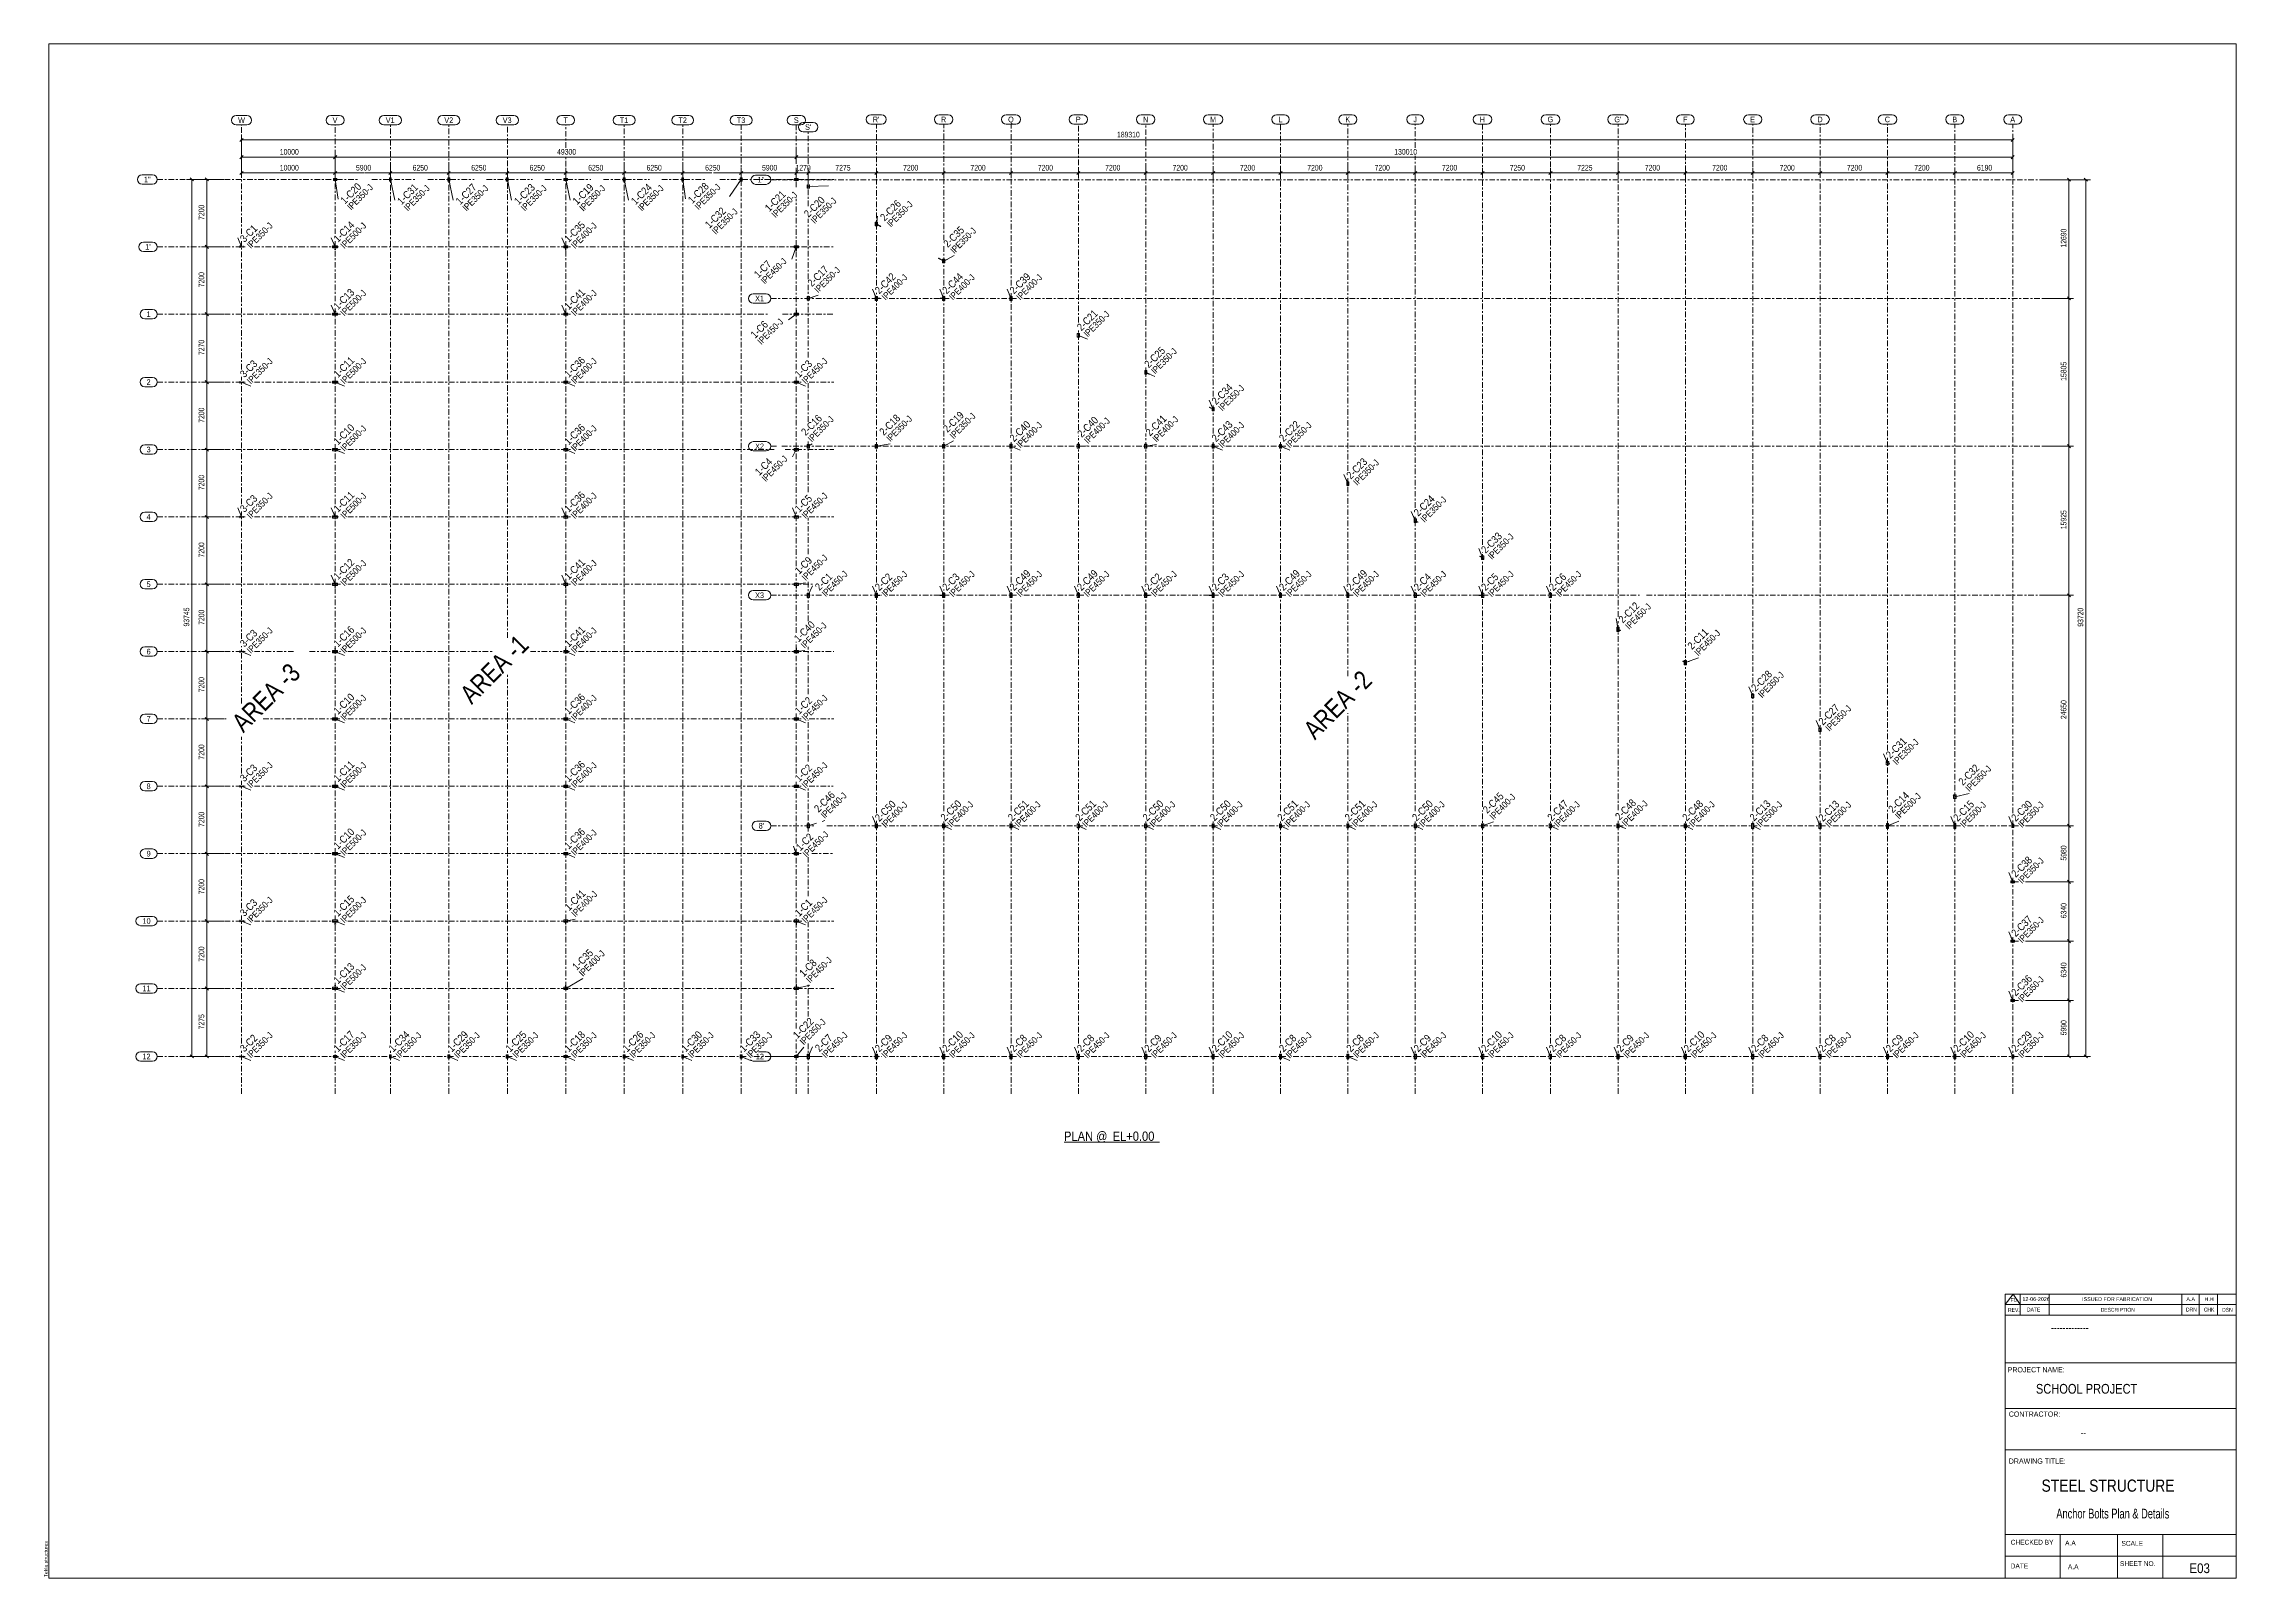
# Model space of a CAD drawing. Header units: millimetres. Extents: x -399 to 773, y -269 to 551.
import ezdxf

# ---------------------------------------------------------------- set-up
doc = ezdxf.new("R2010")
doc.units = ezdxf.units.MM
doc.linetypes.add('XKITLINE00', pattern=[0])
doc.linetypes.add('XKITLINE03', pattern=[6, 3, -1, 1, -1])
for name, color, linetype, lineweight in [('Dimensions', 7, 'Continuous', 0), ('DrawingSheet', 5, 'Continuous', 0), ('OtherObjectType', 7, 'Continuous', 0), ('Part', 2, 'Continuous', 0), ('PartMark', 7, 'Continuous', 0), ('S-grid', 1, 'Continuous', 0), ('Text', 3, 'Continuous', 0)]:
    doc.layers.add(name, color=color, linetype=linetype, lineweight=lineweight)
doc.styles.add('@ARIAL_UNICODE_MS_BOLD', font='ARIAL.TTF')
doc.styles.add('ARIAL', font='ARIAL.TTF')
doc.styles.add('ARIAL_NARROW', font='ARIALN.TTF')
doc.styles.add('COMIC_SANS_MS', font='COMIC.TTF')
doc.styles.add('COMIC_SANS_MS_BOLD', font='COMICBD.TTF')
doc.styles.add('SWIS721_EX_BT', font='ARIAL.TTF')
doc.styles.add('SWISSE', font='ARIAL.TTF')

# ---------------------------------------------------------------- blocks, each defined once
blk = doc.blocks.new('*A1')
at = {"layer": 'Part'}
blk.add_hatch(color=3, dxfattribs=at).paths.add_polyline_path([(333.875, 257.555), (333.875, 257.625), (334.875, 257.625), (334.875, 257.555), (334.3975, 257.555), (334.3975, 255.445), (334.875, 255.445), (334.875, 255.375), (333.875, 255.375), (333.875, 255.445), (334.3525, 255.445), (334.3525, 257.555)], flags=17)
blk = doc.blocks.new('*A2')
at = {"layer": 'Part'}
blk.add_hatch(color=3, dxfattribs=at).paths.add_polyline_path([(369.875, 257.555), (369.875, 257.625), (370.875, 257.625), (370.875, 257.555), (370.3975, 257.555), (370.3975, 255.445), (370.875, 255.445), (370.875, 255.375), (369.875, 255.375), (369.875, 255.445), (370.3525, 255.445), (370.3525, 257.555)], flags=17)
blk = doc.blocks.new('*A3')
at = {"layer": 'Part'}
blk.add_hatch(color=3, dxfattribs=at).paths.add_polyline_path([(406.125, 257.555), (406.125, 257.625), (407.125, 257.625), (407.125, 257.555), (406.6475, 257.555), (406.6475, 255.445), (407.125, 255.445), (407.125, 255.375), (406.125, 255.375), (406.125, 255.445), (406.6025, 255.445), (406.6025, 257.555)], flags=17)
blk = doc.blocks.new('*A4')
at = {"layer": 'Part'}
blk.add_hatch(color=3, dxfattribs=at).paths.add_polyline_path([(333.9375, 297.17), (333.9375, 297.225), (334.8125, 297.225), (334.8125, 297.17), (334.3925, 297.17), (334.3925, 295.53), (334.8125, 295.53), (334.8125, 295.475), (333.9375, 295.475), (333.9375, 295.53), (334.3575, 295.53), (334.3575, 297.17)], flags=17)
blk = doc.blocks.new('*A5')
at = {"layer": 'Part'}
blk.add_hatch(color=3, dxfattribs=at).paths.add_polyline_path([(369.9375, 277.37), (369.9375, 277.425), (370.8125, 277.425), (370.8125, 277.37), (370.3925, 277.37), (370.3925, 275.73), (370.8125, 275.73), (370.8125, 275.675), (369.9375, 275.675), (369.9375, 275.73), (370.3575, 275.73), (370.3575, 277.37)], flags=17)
blk = doc.blocks.new('*A6')
at = {"layer": 'Part'}
blk.add_hatch(color=3, dxfattribs=at).paths.add_polyline_path([(336.3, 256.6), (336.4, 256.5), (336.4, 256.5), (336.4, 256.5), (336.3, 256.4), (336.3, 256.5), (336.3, 256.5), (336.3, 256.5)], flags=17)
blk = doc.blocks.new('*A7')
at = {"layer": 'Part'}
blk.add_hatch(color=3, dxfattribs=at).paths.add_polyline_path([(368.4, 256.6), (368.5, 256.5), (368.5, 256.5), (368.5, 256.5), (368.4, 256.4), (368.3, 256.5), (368.3, 256.5), (368.3, 256.5)], flags=17)
blk = doc.blocks.new('*A8')
at = {"layer": 'Part'}
blk.add_hatch(color=3, dxfattribs=at).paths.add_polyline_path([(335.8, 295.6), (335.8, 295.6), (335.9, 295.6), (335.8, 295.5), (335.8, 295.5), (335.8, 295.5), (335.7, 295.6), (335.7, 295.6)], flags=17)
blk = doc.blocks.new('*A9')
at = {"layer": 'Part'}
blk.add_hatch(color=3, dxfattribs=at).paths.add_polyline_path([(368.9, 277.4), (369, 277.4), (369, 277.3), (369, 277.3), (369, 277.3), (368.9, 277.3), (368.9, 277.3), (368.9, 277.4)], flags=17)
blk = doc.blocks.new('*A10')
at = {"layer": 'Part'}
blk.add_hatch(color=3, dxfattribs=at).paths.add_polyline_path([(514.3125, 203.495), (514.3125, 203.55), (515.1875, 203.55), (515.1875, 203.495), (514.7675, 203.495), (514.7675, 201.855), (515.1875, 201.855), (515.1875, 201.8), (514.3125, 201.8), (514.3125, 201.855), (514.7325, 201.855), (514.7325, 203.495)], flags=17)
blk = doc.blocks.new('*A11')
at = {"layer": 'Part'}
blk.add_hatch(color=3, dxfattribs=at).paths.add_polyline_path([(550.3125, 185.545), (550.3125, 185.6), (551.1875, 185.6), (551.1875, 185.545), (550.7675, 185.545), (550.7675, 183.905), (551.1875, 183.905), (551.1875, 183.85), (550.3125, 183.85), (550.3125, 183.905), (550.7325, 183.905), (550.7325, 185.545)], flags=17)
blk = doc.blocks.new('*A12')
at = {"layer": 'Part'}
blk.add_hatch(color=3, dxfattribs=at).paths.add_polyline_path([(586.3125, 167.595), (586.3125, 167.65), (587.1875, 167.65), (587.1875, 167.595), (586.7675, 167.595), (586.7675, 165.955), (587.1875, 165.955), (587.1875, 165.9), (586.3125, 165.9), (586.3125, 165.955), (586.7325, 165.955), (586.7325, 167.595)], flags=17)
blk = doc.blocks.new('*A13')
at = {"layer": 'Part'}
blk.add_hatch(color=3, dxfattribs=at).paths.add_polyline_path([(653.2625, 10.82), (653.2625, 10.875), (654.1375, 10.875), (654.1375, 10.82), (653.7175, 10.82), (653.7175, 9.18), (654.1375, 9.18), (654.1375, 9.125), (653.2625, 9.125), (653.2625, 9.18), (653.6825, 9.18), (653.6825, 10.82)], flags=17)
blk = doc.blocks.new('*A14')
at = {"layer": 'Part'}
blk.add_hatch(color=3, dxfattribs=at).paths.add_polyline_path([(654.52, 39.9675), (654.52, 40.3875), (654.575, 40.3875), (654.575, 39.5125), (654.52, 39.5125), (654.52, 39.9325), (652.88, 39.9325), (652.88, 39.5125), (652.825, 39.5125), (652.825, 40.3875), (652.88, 40.3875), (652.88, 39.9675)], flags=17)
blk = doc.blocks.new('*A15')
at = {"layer": 'Part'}
blk.add_hatch(color=3, dxfattribs=at).paths.add_polyline_path([(654.52, 71.6675), (654.52, 72.0875), (654.575, 72.0875), (654.575, 71.2125), (654.52, 71.2125), (654.52, 71.6325), (652.88, 71.6325), (652.88, 71.2125), (652.825, 71.2125), (652.825, 72.0875), (652.88, 72.0875), (652.88, 71.6675)], flags=17)
blk = doc.blocks.new('*A16')
at = {"layer": 'Part'}
blk.add_hatch(color=3, dxfattribs=at).paths.add_polyline_path([(653.2625, 134.07), (653.2625, 134.125), (654.1375, 134.125), (654.1375, 134.07), (653.7175, 134.07), (653.7175, 132.43), (654.1375, 132.43), (654.1375, 132.375), (653.2625, 132.375), (653.2625, 132.43), (653.6825, 132.43), (653.6825, 134.07)], flags=17)
blk = doc.blocks.new('*A17')
at = {"layer": 'Part'}
blk.add_hatch(color=3, dxfattribs=at).paths.add_polyline_path([(654.52, 103.3675), (654.52, 103.7875), (654.575, 103.7875), (654.575, 102.9125), (654.52, 102.9125), (654.52, 103.3325), (652.88, 103.3325), (652.88, 102.9125), (652.825, 102.9125), (652.825, 103.7875), (652.88, 103.7875), (652.88, 103.3675)], flags=17)
blk = doc.blocks.new('*A18')
at = {"layer": 'Part'}
blk.add_hatch(color=3, dxfattribs=at).paths.add_polyline_path([(9.5625, 475.77), (9.5625, 475.825), (10.4375, 475.825), (10.4375, 475.77), (10.0175, 475.77), (10.0175, 474.13), (10.4375, 474.13), (10.4375, 474.075), (9.5625, 474.075), (9.5625, 474.13), (9.9825, 474.13), (9.9825, 475.77)], flags=17)
blk = doc.blocks.new('*A19')
at = {"layer": 'Part'}
blk.add_hatch(color=3, dxfattribs=at).paths.add_polyline_path([(47.7, 336.2), (47.8, 336.2), (47.8, 336.1), (47.8, 336.1), (47.7, 336.1), (47.7, 336.1), (47.6, 336.1), (47.7, 336.2)], flags=17)
blk = doc.blocks.new('*A20')
at = {"layer": 'Part'}
blk.add_hatch(color=3, dxfattribs=at).paths.add_polyline_path([(81, 336.2), (81.1, 336.2), (81.1, 336.1), (81.1, 336.1), (81, 336.1), (81, 336.1), (81, 336.1), (81, 336.2)], flags=17)
blk = doc.blocks.new('*A21')
at = {"layer": 'Part'}
blk.add_hatch(color=3, dxfattribs=at).paths.add_polyline_path([(45.9375, 336.945), (45.9375, 337), (46.8125, 337), (46.8125, 336.945), (46.3925, 336.945), (46.3925, 335.305), (46.8125, 335.305), (46.8125, 335.25), (45.9375, 335.25), (45.9375, 335.305), (46.3575, 335.305), (46.3575, 336.945)], flags=17)
blk = doc.blocks.new('*A22')
at = {"layer": 'Part'}
blk.add_hatch(color=3, dxfattribs=at).paths.add_polyline_path([(81.9375, 336.945), (81.9375, 337), (82.8125, 337), (82.8125, 336.945), (82.3925, 336.945), (82.3925, 335.305), (82.8125, 335.305), (82.8125, 335.25), (81.9375, 335.25), (81.9375, 335.305), (82.3575, 335.305), (82.3575, 336.945)], flags=17)
blk = doc.blocks.new('*A23')
at = {"layer": 'Part'}
blk.add_hatch(color=3, dxfattribs=at).paths.add_polyline_path([(117.875, 337.06), (117.875, 337.125), (118.875, 337.125), (118.875, 337.06), (118.395, 337.06), (118.395, 335.19), (118.875, 335.19), (118.875, 335.125), (117.875, 335.125), (117.875, 335.19), (118.355, 335.19), (118.355, 337.06)], flags=17)
blk = doc.blocks.new('*A24')
at = {"layer": 'Part'}
blk.add_hatch(color=3, dxfattribs=at).paths.add_polyline_path([(153.875, 337.06), (153.875, 337.125), (154.875, 337.125), (154.875, 337.06), (154.395, 337.06), (154.395, 335.19), (154.875, 335.19), (154.875, 335.125), (153.875, 335.125), (153.875, 335.19), (154.355, 335.19), (154.355, 337.06)], flags=17)
blk = doc.blocks.new('*A25')
at = {"layer": 'Part'}
blk.add_hatch(color=3, dxfattribs=at).paths.add_polyline_path([(153.9375, 396.27), (153.9375, 396.325), (154.8125, 396.325), (154.8125, 396.27), (154.3925, 396.27), (154.3925, 394.63), (154.8125, 394.63), (154.8125, 394.575), (153.9375, 394.575), (153.9375, 394.63), (154.3575, 394.63), (154.3575, 396.27)], flags=17)
blk = doc.blocks.new('*A26')
at = {"layer": 'Part'}
blk.add_hatch(color=3, dxfattribs=at).paths.add_polyline_path([(48.2, 415.2), (48.2, 415.2), (48.3, 415.1), (48.2, 415.1), (48.2, 415.1), (48.1, 415.1), (48.1, 415.1), (48.1, 415.2)], flags=17)
blk = doc.blocks.new('*A27')
at = {"layer": 'Part'}
blk.add_hatch(color=3, dxfattribs=at).paths.add_polyline_path([(80.6, 415.2), (80.6, 415.2), (80.7, 415.1), (80.6, 415.1), (80.6, 415.1), (80.5, 415.1), (80.5, 415.1), (80.5, 415.2)], flags=17)
blk = doc.blocks.new('*A28')
at = {"layer": 'Part'}
blk.add_hatch(color=3, dxfattribs=at).paths.add_polyline_path([(48.7, 453.7), (48.8, 453.6), (48.8, 453.6), (48.8, 453.6), (48.8, 453.6), (48.7, 453.6), (48.7, 453.6), (48.7, 453.7)], flags=17)
blk = doc.blocks.new('*A29')
at = {"layer": 'Part'}
blk.add_hatch(color=3, dxfattribs=at).paths.add_polyline_path([(79.8, 436.6), (79.9, 436.5), (79.9, 436.5), (79.8, 436.5), (79.7, 436.5), (79.7, 436.5), (79.7, 436.6), (79.7, 436.6)], flags=17)
blk = doc.blocks.new('*A30')
at = {"layer": 'Part'}
blk.add_hatch(color=3, dxfattribs=at).paths.add_polyline_path([(45.875, 416.085), (45.875, 416.15), (46.875, 416.15), (46.875, 416.085), (46.395, 416.085), (46.395, 414.215), (46.875, 414.215), (46.875, 414.15), (45.875, 414.15), (45.875, 414.215), (46.355, 414.215), (46.355, 416.085)], flags=17)
blk = doc.blocks.new('*A31')
at = {"layer": 'Part'}
blk.add_hatch(color=3, dxfattribs=at).paths.add_polyline_path([(81.875, 416.085), (81.875, 416.15), (82.875, 416.15), (82.875, 416.085), (82.395, 416.085), (82.395, 414.215), (82.875, 414.215), (82.875, 414.15), (81.875, 414.15), (81.875, 414.215), (82.355, 414.215), (82.355, 416.085)], flags=17)
blk = doc.blocks.new('*A32')
at = {"layer": 'Part'}
blk.add_hatch(color=3, dxfattribs=at).paths.add_polyline_path([(81.9375, 435.92), (81.9375, 435.975), (82.8125, 435.975), (82.8125, 435.92), (82.3925, 435.92), (82.3925, 434.28), (82.8125, 434.28), (82.8125, 434.225), (81.9375, 434.225), (81.9375, 434.28), (82.3575, 434.28), (82.3575, 435.92)], flags=17)
blk = doc.blocks.new('*A33')
at = {"layer": 'Part'}
blk.add_hatch(color=3, dxfattribs=at).paths.add_polyline_path([(45.9375, 455.745), (45.9375, 455.8), (46.8125, 455.8), (46.8125, 455.745), (46.3925, 455.745), (46.3925, 454.105), (46.8125, 454.105), (46.8125, 454.05), (45.9375, 454.05), (45.9375, 454.105), (46.3575, 454.105), (46.3575, 455.745)], flags=17)
blk = doc.blocks.new('*A34')
at = {"layer": 'Part'}
blk.add_hatch(color=3, dxfattribs=at).paths.add_polyline_path([(117.875, 416.085), (117.875, 416.15), (118.875, 416.15), (118.875, 416.085), (118.395, 416.085), (118.395, 414.215), (118.875, 414.215), (118.875, 414.15), (117.875, 414.15), (117.875, 414.215), (118.355, 414.215), (118.355, 416.085)], flags=17)
blk = doc.blocks.new('*A35')
at = {"layer": 'Part'}
blk.add_hatch(color=3, dxfattribs=at).paths.add_polyline_path([(-292.03, 82.3925), (-292.03, 82.8125), (-291.975, 82.8125), (-291.975, 81.9375), (-292.03, 81.9375), (-292.03, 82.3575), (-293.67, 82.3575), (-293.67, 81.9375), (-293.725, 81.9375), (-293.725, 82.8125), (-293.67, 82.8125), (-293.67, 82.3925)], flags=17)
blk = doc.blocks.new('*A36')
at = {"layer": 'Part'}
blk.add_hatch(color=3, dxfattribs=at).paths.add_polyline_path([(-243.2, 82.3), (-243.2, 82.3), (-242.5, 82.3), (-242.5, 82.3), (-242.8, 82.3), (-242.8, 80.9), (-242.5, 80.9), (-242.5, 80.8), (-243.2, 80.8), (-243.2, 80.9), (-242.9, 80.9), (-242.9, 82.3)], flags=17)
blk = doc.blocks.new('*A37')
at = {"layer": 'Part'}
blk.add_hatch(color=3, dxfattribs=at).paths.add_polyline_path([(-182.5375, 10.82), (-182.5375, 10.875), (-181.6625, 10.875), (-181.6625, 10.82), (-182.0825, 10.82), (-182.0825, 9.18), (-181.6625, 9.18), (-181.6625, 9.125), (-182.5375, 9.125), (-182.5375, 9.18), (-182.1175, 9.18), (-182.1175, 10.82)], flags=17)
blk = doc.blocks.new('*A38')
at = {"layer": 'Part'}
blk.add_hatch(color=3, dxfattribs=at).paths.add_polyline_path([(-213.7875, 10.82), (-213.7875, 10.875), (-212.9125, 10.875), (-212.9125, 10.82), (-213.3325, 10.82), (-213.3325, 9.18), (-212.9125, 9.18), (-212.9125, 9.125), (-213.7875, 9.125), (-213.7875, 9.18), (-213.3675, 9.18), (-213.3675, 10.82)], flags=17)
blk = doc.blocks.new('*A39')
at = {"layer": 'Part'}
blk.add_hatch(color=3, dxfattribs=at).paths.add_polyline_path([(-151.2875, 10.82), (-151.2875, 10.875), (-150.4125, 10.875), (-150.4125, 10.82), (-150.8325, 10.82), (-150.8325, 9.18), (-150.4125, 9.18), (-150.4125, 9.125), (-151.2875, 9.125), (-151.2875, 9.18), (-150.8675, 9.18), (-150.8675, 10.82)], flags=17)
blk = doc.blocks.new('*A40')
at = {"layer": 'Part'}
blk.add_hatch(color=3, dxfattribs=at).paths.add_polyline_path([(-241.68, 118.4), (-241.68, 118.875), (-241.6, 118.875), (-241.6, 117.875), (-241.68, 117.875), (-241.68, 118.35), (-244.02, 118.35), (-244.02, 117.875), (-244.1, 117.875), (-244.1, 118.875), (-244.02, 118.875), (-244.02, 118.4)], flags=17)
blk = doc.blocks.new('*A41')
at = {"layer": 'Part'}
blk.add_hatch(color=3, dxfattribs=at).paths.add_polyline_path([(-241.68, 154.4), (-241.68, 154.875), (-241.6, 154.875), (-241.6, 153.875), (-241.68, 153.875), (-241.68, 154.35), (-244.02, 154.35), (-244.02, 153.875), (-244.1, 153.875), (-244.1, 154.875), (-244.02, 154.875), (-244.02, 154.4)], flags=17)
blk = doc.blocks.new('*A42')
at = {"layer": 'Part'}
blk.add_hatch(color=3, dxfattribs=at).paths.add_polyline_path([(-292.03, 154.3925), (-292.03, 154.8125), (-291.975, 154.8125), (-291.975, 153.9375), (-292.03, 153.9375), (-292.03, 154.3575), (-293.67, 154.3575), (-293.67, 153.9375), (-293.725, 153.9375), (-293.725, 154.8125), (-293.67, 154.8125), (-293.67, 154.3925)], flags=17)
blk = doc.blocks.new('*A43')
at = {"layer": 'Part'}
blk.add_hatch(color=3, dxfattribs=at).paths.add_polyline_path([(-118.665, 46.395), (-118.665, 46.875), (-118.6, 46.875), (-118.6, 45.875), (-118.665, 45.875), (-118.665, 46.355), (-120.535, 46.355), (-120.535, 45.875), (-120.6, 45.875), (-120.6, 46.875), (-120.535, 46.875), (-120.535, 46.395)], flags=17)
blk = doc.blocks.new('*A44')
at = {"layer": 'Part'}
blk.add_hatch(color=3, dxfattribs=at).paths.add_polyline_path([(-118.78, 10.0175), (-118.78, 10.4375), (-118.725, 10.4375), (-118.725, 9.5625), (-118.78, 9.5625), (-118.78, 9.9825), (-120.42, 9.9825), (-120.42, 9.5625), (-120.475, 9.5625), (-120.475, 10.4375), (-120.42, 10.4375), (-120.42, 10.0175)], flags=17)
blk = doc.blocks.new('*A45')
at = {"layer": 'Part'}
blk.add_hatch(color=3, dxfattribs=at).paths.add_polyline_path([(-118.665, 82.395), (-118.665, 82.875), (-118.6, 82.875), (-118.6, 81.875), (-118.665, 81.875), (-118.665, 82.355), (-120.535, 82.355), (-120.535, 81.875), (-120.6, 81.875), (-120.6, 82.875), (-120.535, 82.875), (-120.535, 82.395)], flags=17)
blk = doc.blocks.new('*A46')
at = {"layer": 'Part'}
blk.add_hatch(color=3, dxfattribs=at).paths.add_polyline_path([(-119.6, 80.8), (-119.6, 80.8), (-119.5, 80.7), (-119.6, 80.7), (-119.6, 80.6), (-119.6, 80.7), (-119.7, 80.7), (-119.6, 80.8)], flags=17)
blk = doc.blocks.new('*A47')
at = {"layer": 'Part'}
blk.add_hatch(color=3, dxfattribs=at).paths.add_polyline_path([(-119.6, 48.1), (-119.6, 48.1), (-119.5, 48), (-119.6, 48), (-119.6, 48), (-119.6, 48), (-119.7, 48), (-119.6, 48.1)], flags=17)
blk = doc.blocks.new('*A48')
at = {"layer": 'Part'}
blk.add_hatch(color=3, dxfattribs=at).paths.add_polyline_path([(-118.665, 118.395), (-118.665, 118.875), (-118.6, 118.875), (-118.6, 117.875), (-118.665, 117.875), (-118.665, 118.355), (-120.535, 118.355), (-120.535, 117.875), (-120.6, 117.875), (-120.6, 118.875), (-120.535, 118.875), (-120.535, 118.395)], flags=17)
blk = doc.blocks.new('*A49')
at = {"layer": 'Part'}
blk.add_hatch(color=3, dxfattribs=at).paths.add_polyline_path([(-118.665, 154.395), (-118.665, 154.875), (-118.6, 154.875), (-118.6, 153.875), (-118.665, 153.875), (-118.665, 154.355), (-120.535, 154.355), (-120.535, 153.875), (-120.6, 153.875), (-120.6, 154.875), (-120.535, 154.875), (-120.535, 154.395)], flags=17)
blk = doc.blocks.new('*A50')
at = {"layer": 'Part'}
blk.add_hatch(color=3, dxfattribs=at).paths.add_polyline_path([(-241.68, 190.4), (-241.68, 190.875), (-241.6, 190.875), (-241.6, 189.875), (-241.68, 189.875), (-241.68, 190.35), (-244.02, 190.35), (-244.02, 189.875), (-244.1, 189.875), (-244.1, 190.875), (-244.02, 190.875), (-244.02, 190.4)], flags=17)
blk = doc.blocks.new('*A51')
at = {"layer": 'Part'}
blk.add_hatch(color=3, dxfattribs=at).paths.add_polyline_path([(-118.665, 190.395), (-118.665, 190.875), (-118.6, 190.875), (-118.6, 189.875), (-118.665, 189.875), (-118.665, 190.355), (-120.535, 190.355), (-120.535, 189.875), (-120.6, 189.875), (-120.6, 190.875), (-120.535, 190.875), (-120.535, 190.395)], flags=17)
blk = doc.blocks.new('*A52')
at = {"layer": 'Part'}
blk.add_hatch(color=3, dxfattribs=at).paths.add_polyline_path([(-241.68, 46.4), (-241.68, 46.875), (-241.6, 46.875), (-241.6, 45.875), (-241.68, 45.875), (-241.68, 46.35), (-244.02, 46.35), (-244.02, 45.875), (-244.1, 45.875), (-244.1, 46.875), (-244.02, 46.875), (-244.02, 46.4)], flags=17)
blk = doc.blocks.new('*A53')
at = {"layer": 'Part'}
blk.add_hatch(color=3, dxfattribs=at).paths.add_polyline_path([(-241.68, 82.4), (-241.68, 82.875), (-241.6, 82.875), (-241.6, 81.875), (-241.68, 81.875), (-241.68, 82.35), (-244.02, 82.35), (-244.02, 81.875), (-244.1, 81.875), (-244.1, 82.875), (-244.02, 82.875), (-244.02, 82.4)], flags=17)
blk = doc.blocks.new('*A54')
at = {"layer": 'Part'}
blk.add_hatch(color=3, dxfattribs=at).paths.add_polyline_path([(-242.03, 10.0175), (-242.03, 10.4375), (-241.975, 10.4375), (-241.975, 9.5625), (-242.03, 9.5625), (-242.03, 9.9825), (-243.67, 9.9825), (-243.67, 9.5625), (-243.725, 9.5625), (-243.725, 10.4375), (-243.67, 10.4375), (-243.67, 10.0175)], flags=17)
blk = doc.blocks.new('*A55')
at = {"layer": 'Part'}
blk.add_hatch(color=3, dxfattribs=at).paths.add_polyline_path([(-292.03, 10.0175), (-292.03, 10.4375), (-291.975, 10.4375), (-291.975, 9.5625), (-292.03, 9.5625), (-292.03, 9.9825), (-293.67, 9.9825), (-293.67, 9.5625), (-293.725, 9.5625), (-293.725, 10.4375), (-293.67, 10.4375), (-293.67, 10.0175)], flags=17)
blk = doc.blocks.new('*A56')
at = {"layer": 'Part'}
blk.add_hatch(color=3, dxfattribs=at).paths.add_polyline_path([(-243.225, 47.855), (-243.225, 47.9), (-242.475, 47.9), (-242.475, 47.855), (-242.83375, 47.855), (-242.83375, 46.445), (-242.475, 46.445), (-242.475, 46.4), (-243.225, 46.4), (-243.225, 46.445), (-242.86625, 46.445), (-242.86625, 47.855)], flags=17)
blk = doc.blocks.new('*A57')
at = {"layer": 'Part'}
blk.add_hatch(color=3, dxfattribs=at).paths.add_polyline_path([(-241.68, 370.4), (-241.68, 370.875), (-241.6, 370.875), (-241.6, 369.875), (-241.68, 369.875), (-241.68, 370.35), (-244.02, 370.35), (-244.02, 369.875), (-244.1, 369.875), (-244.1, 370.875), (-244.02, 370.875), (-244.02, 370.4)], flags=17)
blk = doc.blocks.new('*A58')
at = {"layer": 'Part'}
blk.add_hatch(color=3, dxfattribs=at).paths.add_polyline_path([(-292.03, 370.3925), (-292.03, 370.8125), (-291.975, 370.8125), (-291.975, 369.9375), (-292.03, 369.9375), (-292.03, 370.3575), (-293.67, 370.3575), (-293.67, 369.9375), (-293.725, 369.9375), (-293.725, 370.8125), (-293.67, 370.8125), (-293.67, 370.3925)], flags=17)
blk = doc.blocks.new('*A59')
at = {"layer": 'Part'}
blk.add_hatch(color=3, dxfattribs=at).paths.add_polyline_path([(-241.68, 406.75), (-241.68, 407.225), (-241.6, 407.225), (-241.6, 406.225), (-241.68, 406.225), (-241.68, 406.7), (-244.02, 406.7), (-244.02, 406.225), (-244.1, 406.225), (-244.1, 407.225), (-244.02, 407.225), (-244.02, 406.75)], flags=17)
blk = doc.blocks.new('*A60')
at = {"layer": 'Part'}
blk.add_hatch(color=3, dxfattribs=at).paths.add_polyline_path([(-241.68, 442.75), (-241.68, 443.225), (-241.6, 443.225), (-241.6, 442.225), (-241.68, 442.225), (-241.68, 442.7), (-244.02, 442.7), (-244.02, 442.225), (-244.1, 442.225), (-244.1, 443.225), (-244.02, 443.225), (-244.02, 442.75)], flags=17)
blk = doc.blocks.new('*A61')
at = {"layer": 'Part'}
blk.add_hatch(color=3, dxfattribs=at).paths.add_polyline_path([(-242.03, 478.7425), (-242.03, 479.1625), (-241.975, 479.1625), (-241.975, 478.2875), (-242.03, 478.2875), (-242.03, 478.7075), (-243.67, 478.7075), (-243.67, 478.2875), (-243.725, 478.2875), (-243.725, 479.1625), (-243.67, 479.1625), (-243.67, 478.7425)], flags=17)
blk = doc.blocks.new('*A62')
at = {"layer": 'Part'}
blk.add_hatch(color=3, dxfattribs=at).paths.add_polyline_path([(-243.225, 408.205), (-243.225, 408.25), (-242.475, 408.25), (-242.475, 408.205), (-242.83375, 408.205), (-242.83375, 406.795), (-242.475, 406.795), (-242.475, 406.75), (-243.225, 406.75), (-243.225, 406.795), (-242.86625, 406.795), (-242.86625, 408.205)], flags=17)
blk = doc.blocks.new('*A63')
at = {"layer": 'Part'}
blk.add_hatch(color=3, dxfattribs=at).paths.add_polyline_path([(-292.03, 442.7425), (-292.03, 443.1625), (-291.975, 443.1625), (-291.975, 442.2875), (-292.03, 442.2875), (-292.03, 442.7075), (-293.67, 442.7075), (-293.67, 442.2875), (-293.725, 442.2875), (-293.725, 443.1625), (-293.67, 443.1625), (-293.67, 442.7425)], flags=17)
blk = doc.blocks.new('*A64')
at = {"layer": 'Part'}
blk.add_hatch(color=3, dxfattribs=at).paths.add_polyline_path([(-243.225, 442.655), (-243.225, 442.7), (-242.475, 442.7), (-242.475, 442.655), (-242.83375, 442.655), (-242.83375, 441.245), (-242.475, 441.245), (-242.475, 441.2), (-243.225, 441.2), (-243.225, 441.245), (-242.86625, 441.245), (-242.86625, 442.655)], flags=17)
blk = doc.blocks.new('*A65')
at = {"layer": 'Part'}
blk.add_hatch(color=3, dxfattribs=at).paths.add_polyline_path([(-151.2875, 479.545), (-151.2875, 479.6), (-150.4125, 479.6), (-150.4125, 479.545), (-150.8325, 479.545), (-150.8325, 477.905), (-150.4125, 477.905), (-150.4125, 477.85), (-151.2875, 477.85), (-151.2875, 477.905), (-150.8675, 477.905), (-150.8675, 479.545)], flags=17)
blk = doc.blocks.new('*A66')
at = {"layer": 'Part'}
blk.add_hatch(color=3, dxfattribs=at).paths.add_polyline_path([(-182.5375, 479.545), (-182.5375, 479.6), (-181.6625, 479.6), (-181.6625, 479.545), (-182.0825, 479.545), (-182.0825, 477.905), (-181.6625, 477.905), (-181.6625, 477.85), (-182.5375, 477.85), (-182.5375, 477.905), (-182.1175, 477.905), (-182.1175, 479.545)], flags=17)
blk = doc.blocks.new('*A67')
at = {"layer": 'Part'}
blk.add_hatch(color=3, dxfattribs=at).paths.add_polyline_path([(-213.7875, 479.545), (-213.7875, 479.6), (-212.9125, 479.6), (-212.9125, 479.545), (-213.3325, 479.545), (-213.3325, 477.905), (-212.9125, 477.905), (-212.9125, 477.85), (-213.7875, 477.85), (-213.7875, 477.905), (-213.3675, 477.905), (-213.3675, 479.545)], flags=17)
blk = doc.blocks.new('*A68')
at = {"layer": 'Part'}
blk.add_hatch(color=3, dxfattribs=at).paths.add_polyline_path([(-118.665, 334.395), (-118.665, 334.875), (-118.6, 334.875), (-118.6, 333.875), (-118.665, 333.875), (-118.665, 334.355), (-120.535, 334.355), (-120.535, 333.875), (-120.6, 333.875), (-120.6, 334.875), (-120.535, 334.875), (-120.535, 334.395)], flags=17)
blk = doc.blocks.new('*A69')
at = {"layer": 'Part'}
blk.add_hatch(color=3, dxfattribs=at).paths.add_polyline_path([(-118.665, 370.395), (-118.665, 370.875), (-118.6, 370.875), (-118.6, 369.875), (-118.665, 369.875), (-118.665, 370.355), (-120.535, 370.355), (-120.535, 369.875), (-120.6, 369.875), (-120.6, 370.875), (-120.535, 370.875), (-120.535, 370.395)], flags=17)
blk = doc.blocks.new('*A70')
at = {"layer": 'Part'}
blk.add_hatch(color=3, dxfattribs=at).paths.add_polyline_path([(-118.78, 478.7425), (-118.78, 479.1625), (-118.725, 479.1625), (-118.725, 478.2875), (-118.78, 478.2875), (-118.78, 478.7075), (-120.42, 478.7075), (-120.42, 478.2875), (-120.475, 478.2875), (-120.475, 479.1625), (-120.42, 479.1625), (-120.42, 478.7425)], flags=17)
blk = doc.blocks.new('*A71')
at = {"layer": 'Part'}
blk.add_hatch(color=3, dxfattribs=at).paths.add_polyline_path([(-118.665, 406.745), (-118.665, 407.225), (-118.6, 407.225), (-118.6, 406.225), (-118.665, 406.225), (-118.665, 406.705), (-120.535, 406.705), (-120.535, 406.225), (-120.6, 406.225), (-120.6, 407.225), (-120.535, 407.225), (-120.535, 406.745)], flags=17)
blk = doc.blocks.new('*A72')
at = {"layer": 'Part'}
blk.add_hatch(color=3, dxfattribs=at).paths.add_polyline_path([(-118.665, 442.745), (-118.665, 443.225), (-118.6, 443.225), (-118.6, 442.225), (-118.665, 442.225), (-118.665, 442.705), (-120.535, 442.705), (-120.535, 442.225), (-120.6, 442.225), (-120.6, 443.225), (-120.535, 443.225), (-120.535, 442.745)], flags=17)
blk = doc.blocks.new('*A73')
at = {"layer": 'Part'}
blk.add_hatch(color=3, dxfattribs=at).paths.add_polyline_path([(-119.6, 441.1), (-119.6, 441.1), (-119.5, 441.1), (-119.6, 441), (-119.6, 441), (-119.6, 441), (-119.7, 441.1), (-119.6, 441.1)], flags=17)
blk = doc.blocks.new('*A74')
at = {"layer": 'Part'}
blk.add_hatch(color=3, dxfattribs=at).paths.add_polyline_path([(-119.6, 408.5), (-119.6, 408.4), (-119.5, 408.4), (-119.6, 408.3), (-119.6, 408.3), (-119.6, 408.3), (-119.7, 408.4), (-119.6, 408.4)], flags=17)
blk = doc.blocks.new('*A75')
at = {"layer": 'Part'}
blk.add_hatch(color=3, dxfattribs=at).paths.add_polyline_path([(-241.68, 226.4), (-241.68, 226.875), (-241.6, 226.875), (-241.6, 225.875), (-241.68, 225.875), (-241.68, 226.35), (-244.02, 226.35), (-244.02, 225.875), (-244.1, 225.875), (-244.1, 226.875), (-244.02, 226.875), (-244.02, 226.4)], flags=17)
blk = doc.blocks.new('*A76')
at = {"layer": 'Part'}
blk.add_hatch(color=3, dxfattribs=at).paths.add_polyline_path([(-292.03, 226.3925), (-292.03, 226.8125), (-291.975, 226.8125), (-291.975, 225.9375), (-292.03, 225.9375), (-292.03, 226.3575), (-293.67, 226.3575), (-293.67, 225.9375), (-293.725, 225.9375), (-293.725, 226.8125), (-293.67, 226.8125), (-293.67, 226.3925)], flags=17)
blk = doc.blocks.new('*A77')
at = {"layer": 'Part'}
blk.add_hatch(color=3, dxfattribs=at).paths.add_polyline_path([(-243.225, 227.855), (-243.225, 227.9), (-242.475, 227.9), (-242.475, 227.855), (-242.83375, 227.855), (-242.83375, 226.445), (-242.475, 226.445), (-242.475, 226.4), (-243.225, 226.4), (-243.225, 226.445), (-242.86625, 226.445), (-242.86625, 227.855)], flags=17)
blk = doc.blocks.new('*A78')
at = {"layer": 'Part'}
blk.add_hatch(color=3, dxfattribs=at).paths.add_polyline_path([(-241.68, 262.4), (-241.68, 262.875), (-241.6, 262.875), (-241.6, 261.875), (-241.68, 261.875), (-241.68, 262.35), (-244.02, 262.35), (-244.02, 261.875), (-244.1, 261.875), (-244.1, 262.875), (-244.02, 262.875), (-244.02, 262.4)], flags=17)
blk = doc.blocks.new('*A79')
at = {"layer": 'Part'}
blk.add_hatch(color=3, dxfattribs=at).paths.add_polyline_path([(-241.68, 298.4), (-241.68, 298.875), (-241.6, 298.875), (-241.6, 297.875), (-241.68, 297.875), (-241.68, 298.35), (-244.02, 298.35), (-244.02, 297.875), (-244.1, 297.875), (-244.1, 298.875), (-244.02, 298.875), (-244.02, 298.4)], flags=17)
blk = doc.blocks.new('*A80')
at = {"layer": 'Part'}
blk.add_hatch(color=3, dxfattribs=at).paths.add_polyline_path([(-243.2, 262.3), (-243.2, 262.3), (-242.5, 262.3), (-242.5, 262.3), (-242.8, 262.3), (-242.8, 260.9), (-242.5, 260.9), (-242.5, 260.8), (-243.2, 260.8), (-243.2, 260.9), (-242.9, 260.9), (-242.9, 262.3)], flags=17)
blk = doc.blocks.new('*A81')
at = {"layer": 'Part'}
blk.add_hatch(color=3, dxfattribs=at).paths.add_polyline_path([(-292.03, 298.3925), (-292.03, 298.8125), (-291.975, 298.8125), (-291.975, 297.9375), (-292.03, 297.9375), (-292.03, 298.3575), (-293.67, 298.3575), (-293.67, 297.9375), (-293.725, 297.9375), (-293.725, 298.8125), (-293.67, 298.8125), (-293.67, 298.3925)], flags=17)
blk = doc.blocks.new('*A82')
at = {"layer": 'Part'}
blk.add_hatch(color=3, dxfattribs=at).paths.add_polyline_path([(-241.68, 334.4), (-241.68, 334.875), (-241.6, 334.875), (-241.6, 333.875), (-241.68, 333.875), (-241.68, 334.35), (-244.02, 334.35), (-244.02, 333.875), (-244.1, 333.875), (-244.1, 334.875), (-244.02, 334.875), (-244.02, 334.4)], flags=17)
blk = doc.blocks.new('*A83')
at = {"layer": 'Part'}
blk.add_hatch(color=3, dxfattribs=at).paths.add_polyline_path([(-118.665, 226.395), (-118.665, 226.875), (-118.6, 226.875), (-118.6, 225.875), (-118.665, 225.875), (-118.665, 226.355), (-120.535, 226.355), (-120.535, 225.875), (-120.6, 225.875), (-120.6, 226.875), (-120.535, 226.875), (-120.535, 226.395)], flags=17)
blk = doc.blocks.new('*A84')
at = {"layer": 'Part'}
blk.add_hatch(color=3, dxfattribs=at).paths.add_polyline_path([(-118.665, 262.395), (-118.665, 262.875), (-118.6, 262.875), (-118.6, 261.875), (-118.665, 261.875), (-118.665, 262.355), (-120.535, 262.355), (-120.535, 261.875), (-120.6, 261.875), (-120.6, 262.875), (-120.535, 262.875), (-120.535, 262.395)], flags=17)
blk = doc.blocks.new('*A85')
at = {"layer": 'Part'}
blk.add_hatch(color=3, dxfattribs=at).paths.add_polyline_path([(-118.665, 298.395), (-118.665, 298.875), (-118.6, 298.875), (-118.6, 297.875), (-118.665, 297.875), (-118.665, 298.355), (-120.535, 298.355), (-120.535, 297.875), (-120.6, 297.875), (-120.6, 298.875), (-120.535, 298.875), (-120.535, 298.395)], flags=17)
blk = doc.blocks.new('*A86')
at = {"layer": 'Part'}
blk.add_hatch(color=3, dxfattribs=at).paths.add_polyline_path([(-119.6, 260.8), (-119.6, 260.8), (-119.5, 260.7), (-119.6, 260.7), (-119.6, 260.6), (-119.6, 260.7), (-119.7, 260.7), (-119.6, 260.8)], flags=17)
blk = doc.blocks.new('*A87')
at = {"layer": 'Part'}
blk.add_hatch(color=3, dxfattribs=at).paths.add_polyline_path([(-119.6, 228.1), (-119.6, 228.1), (-119.5, 228), (-119.6, 228), (-119.6, 228), (-119.6, 228), (-119.7, 228), (-119.6, 228.1)], flags=17)
blk = doc.blocks.new('*A88')
at = {"layer": 'Part'}
blk.add_hatch(color=3, dxfattribs=at).paths.add_polyline_path([(3.6, 48.4), (3.7, 48.4), (3.7, 48.3), (3.7, 48.3), (3.6, 48.2), (3.6, 48.3), (3.6, 48.3), (3.6, 48.4)], flags=17)
blk = doc.blocks.new('*A89')
at = {"layer": 'Part'}
blk.add_hatch(color=3, dxfattribs=at).paths.add_polyline_path([(4.705, 118.3975), (4.705, 118.875), (4.775, 118.875), (4.775, 117.875), (4.705, 117.875), (4.705, 118.3525), (2.595, 118.3525), (2.595, 117.875), (2.525, 117.875), (2.525, 118.875), (2.595, 118.875), (2.595, 118.3975)], flags=17)
blk = doc.blocks.new('*A90')
at = {"layer": 'Part'}
blk.add_hatch(color=3, dxfattribs=at).paths.add_polyline_path([(4.705, 154.3975), (4.705, 154.875), (4.775, 154.875), (4.775, 153.875), (4.705, 153.875), (4.705, 154.3525), (2.595, 154.3525), (2.595, 153.875), (2.525, 153.875), (2.525, 154.875), (2.595, 154.875), (2.595, 154.3975)], flags=17)
blk = doc.blocks.new('*A91')
at = {"layer": 'Part'}
blk.add_hatch(color=3, dxfattribs=at).paths.add_polyline_path([(9.5, 134.185), (9.5, 134.25), (10.5, 134.25), (10.5, 134.185), (10.02, 134.185), (10.02, 132.315), (10.5, 132.315), (10.5, 132.25), (9.5, 132.25), (9.5, 132.315), (9.98, 132.315), (9.98, 134.185)], flags=17)
blk = doc.blocks.new('*A92')
at = {"layer": 'Part'}
blk.add_hatch(color=3, dxfattribs=at).paths.add_polyline_path([(4.705, 190.3975), (4.705, 190.875), (4.775, 190.875), (4.775, 189.875), (4.705, 189.875), (4.705, 190.3525), (2.595, 190.3525), (2.595, 189.875), (2.525, 189.875), (2.525, 190.875), (2.595, 190.875), (2.595, 190.3975)], flags=17)
blk = doc.blocks.new('*A93')
at = {"layer": 'Part'}
blk.add_hatch(color=3, dxfattribs=at).paths.add_polyline_path([(45.875, 11.055), (45.875, 11.125), (46.875, 11.125), (46.875, 11.055), (46.3975, 11.055), (46.3975, 8.945), (46.875, 8.945), (46.875, 8.875), (45.875, 8.875), (45.875, 8.945), (46.3525, 8.945), (46.3525, 11.055)], flags=17)
blk = doc.blocks.new('*A94')
at = {"layer": 'Part'}
blk.add_hatch(color=3, dxfattribs=at).paths.add_polyline_path([(81.875, 11.055), (81.875, 11.125), (82.875, 11.125), (82.875, 11.055), (82.3975, 11.055), (82.3975, 8.945), (82.875, 8.945), (82.875, 8.875), (81.875, 8.875), (81.875, 8.945), (82.3525, 8.945), (82.3525, 11.055)], flags=17)
blk = doc.blocks.new('*A95')
at = {"layer": 'Part'}
blk.add_hatch(color=3, dxfattribs=at).paths.add_polyline_path([(81.3, 10.1), (81.3, 10), (81.3, 10), (81.3, 10), (81.3, 9.9), (81.2, 10), (81.2, 10), (81.2, 10)], flags=17)
blk = doc.blocks.new('*A96')
at = {"layer": 'Part'}
blk.add_hatch(color=3, dxfattribs=at).paths.add_polyline_path([(117.875, 11.055), (117.875, 11.125), (118.875, 11.125), (118.875, 11.055), (118.3975, 11.055), (118.3975, 8.945), (118.875, 8.945), (118.875, 8.875), (117.875, 8.875), (117.875, 8.945), (118.3525, 8.945), (118.3525, 11.055)], flags=17)
blk = doc.blocks.new('*A97')
at = {"layer": 'Part'}
blk.add_hatch(color=3, dxfattribs=at).paths.add_polyline_path([(153.875, 11.055), (153.875, 11.125), (154.875, 11.125), (154.875, 11.055), (154.3975, 11.055), (154.3975, 8.945), (154.875, 8.945), (154.875, 8.875), (153.875, 8.875), (153.875, 8.945), (154.3525, 8.945), (154.3525, 11.055)], flags=17)
blk = doc.blocks.new('*A98')
at = {"layer": 'Part'}
blk.add_hatch(color=3, dxfattribs=at).paths.add_polyline_path([(45.875, 134.185), (45.875, 134.25), (46.875, 134.25), (46.875, 134.185), (46.395, 134.185), (46.395, 132.315), (46.875, 132.315), (46.875, 132.25), (45.875, 132.25), (45.875, 132.315), (46.355, 132.315), (46.355, 134.185)], flags=17)
blk = doc.blocks.new('*A99')
at = {"layer": 'Part'}
blk.add_hatch(color=3, dxfattribs=at).paths.add_polyline_path([(81.875, 134.185), (81.875, 134.25), (82.875, 134.25), (82.875, 134.185), (82.395, 134.185), (82.395, 132.315), (82.875, 132.315), (82.875, 132.25), (81.875, 132.25), (81.875, 132.315), (82.355, 132.315), (82.355, 134.185)], flags=17)
blk = doc.blocks.new('*A100')
at = {"layer": 'Part'}
blk.add_hatch(color=3, dxfattribs=at).paths.add_polyline_path([(48, 133.3), (48.1, 133.3), (48.1, 133.2), (48.1, 133.2), (48, 133.2), (48, 133.2), (48, 133.2), (48, 133.3)], flags=17)
blk = doc.blocks.new('*A101')
at = {"layer": 'Part'}
blk.add_hatch(color=3, dxfattribs=at).paths.add_polyline_path([(80.7, 133.3), (80.8, 133.3), (80.8, 133.2), (80.8, 133.2), (80.7, 133.2), (80.7, 133.2), (80.6, 133.2), (80.7, 133.3)], flags=17)
blk = doc.blocks.new('*A102')
at = {"layer": 'Part'}
blk.add_hatch(color=3, dxfattribs=at).paths.add_polyline_path([(117.875, 134.185), (117.875, 134.25), (118.875, 134.25), (118.875, 134.185), (118.395, 134.185), (118.395, 132.315), (118.875, 132.315), (118.875, 132.25), (117.875, 132.25), (117.875, 132.315), (118.355, 132.315), (118.355, 134.185)], flags=17)
blk = doc.blocks.new('*A103')
at = {"layer": 'Part'}
blk.add_hatch(color=3, dxfattribs=at).paths.add_polyline_path([(153.875, 134.185), (153.875, 134.25), (154.875, 134.25), (154.875, 134.185), (154.395, 134.185), (154.395, 132.315), (154.875, 132.315), (154.875, 132.25), (153.875, 132.25), (153.875, 132.315), (154.355, 132.315), (154.355, 134.185)], flags=17)
blk = doc.blocks.new('*A104')
at = {"layer": 'Part'}
blk.add_hatch(color=3, dxfattribs=at).paths.add_polyline_path([(-88.7875, 10.82), (-88.7875, 10.875), (-87.9125, 10.875), (-87.9125, 10.82), (-88.3325, 10.82), (-88.3325, 9.18), (-87.9125, 9.18), (-87.9125, 9.125), (-88.7875, 9.125), (-88.7875, 9.18), (-88.3675, 9.18), (-88.3675, 10.82)], flags=17)
blk = doc.blocks.new('*A105')
at = {"layer": 'Part'}
blk.add_hatch(color=3, dxfattribs=at).paths.add_polyline_path([(4.705, 46.3975), (4.705, 46.875), (4.775, 46.875), (4.775, 45.875), (4.705, 45.875), (4.705, 46.3525), (2.595, 46.3525), (2.595, 45.875), (2.525, 45.875), (2.525, 46.875), (2.595, 46.875), (2.595, 46.3975)], flags=17)
blk = doc.blocks.new('*A106')
at = {"layer": 'Part'}
blk.add_hatch(color=3, dxfattribs=at).paths.add_polyline_path([(4.705, 82.3975), (4.705, 82.875), (4.775, 82.875), (4.775, 81.875), (4.705, 81.875), (4.705, 82.3525), (2.595, 82.3525), (2.595, 81.875), (2.525, 81.875), (2.525, 82.875), (2.595, 82.875), (2.595, 82.3975)], flags=17)
blk = doc.blocks.new('*A107')
at = {"layer": 'Part'}
blk.add_hatch(color=3, dxfattribs=at).paths.add_polyline_path([(4.47, 10.0175), (4.47, 10.4375), (4.525, 10.4375), (4.525, 9.5625), (4.47, 9.5625), (4.47, 9.9825), (2.83, 9.9825), (2.83, 9.5625), (2.775, 9.5625), (2.775, 10.4375), (2.83, 10.4375), (2.83, 10.0175)], flags=17)
blk = doc.blocks.new('*A108')
at = {"layer": 'Part'}
blk.add_hatch(color=3, dxfattribs=at).paths.add_polyline_path([(-57.5375, 10.82), (-57.5375, 10.875), (-56.6625, 10.875), (-56.6625, 10.82), (-57.0825, 10.82), (-57.0825, 9.18), (-56.6625, 9.18), (-56.6625, 9.125), (-57.5375, 9.125), (-57.5375, 9.18), (-57.1175, 9.18), (-57.1175, 10.82)], flags=17)
blk = doc.blocks.new('*A109')
at = {"layer": 'Part'}
blk.add_hatch(color=3, dxfattribs=at).paths.add_polyline_path([(-26.2875, 10.82), (-26.2875, 10.875), (-25.4125, 10.875), (-25.4125, 10.82), (-25.8325, 10.82), (-25.8325, 9.18), (-25.4125, 9.18), (-25.4125, 9.125), (-26.2875, 9.125), (-26.2875, 9.18), (-25.8675, 9.18), (-25.8675, 10.82)], flags=17)
blk = doc.blocks.new('*A110')
at = {"layer": 'Part'}
blk.add_hatch(color=3, dxfattribs=at).paths.add_polyline_path([(9.5, 11.055), (9.5, 11.125), (10.5, 11.125), (10.5, 11.055), (10.0225, 11.055), (10.0225, 8.945), (10.5, 8.945), (10.5, 8.875), (9.5, 8.875), (9.5, 8.945), (9.9775, 8.945), (9.9775, 11.055)], flags=17)
blk = doc.blocks.new('*A111')
at = {"layer": 'Part'}
blk.add_hatch(color=3, dxfattribs=at).paths.add_polyline_path([(3.6, 80.5), (3.7, 80.5), (3.7, 80.4), (3.7, 80.3), (3.6, 80.3), (3.6, 80.3), (3.6, 80.4), (3.6, 80.5)], flags=17)
blk = doc.blocks.new('*A112')
at = {"layer": 'Part'}
blk.add_hatch(color=3, dxfattribs=at).paths.add_polyline_path([(47.5, 10.1), (47.5, 10), (47.5, 10), (47.5, 10), (47.5, 9.9), (47.4, 10), (47.4, 10), (47.4, 10)], flags=17)
blk = doc.blocks.new('*A113')
at = {"layer": 'Part'}
blk.add_hatch(color=3, dxfattribs=at).paths.add_polyline_path([(3.6, 228.4), (3.7, 228.4), (3.7, 228.3), (3.7, 228.3), (3.6, 228.2), (3.6, 228.3), (3.6, 228.3), (3.6, 228.4)], flags=17)
blk = doc.blocks.new('*A114')
at = {"layer": 'Part'}
blk.add_hatch(color=3, dxfattribs=at).paths.add_polyline_path([(45.875, 257.555), (45.875, 257.625), (46.875, 257.625), (46.875, 257.555), (46.3975, 257.555), (46.3975, 255.445), (46.875, 255.445), (46.875, 255.375), (45.875, 255.375), (45.875, 255.445), (46.3525, 255.445), (46.3525, 257.555)], flags=17)
blk = doc.blocks.new('*A115')
at = {"layer": 'Part'}
blk.add_hatch(color=3, dxfattribs=at).paths.add_polyline_path([(81.875, 257.555), (81.875, 257.625), (82.875, 257.625), (82.875, 257.555), (82.3975, 257.555), (82.3975, 255.445), (82.875, 255.445), (82.875, 255.375), (81.875, 255.375), (81.875, 255.445), (82.3525, 255.445), (82.3525, 257.555)], flags=17)
blk = doc.blocks.new('*A116')
at = {"layer": 'Part'}
blk.add_hatch(color=3, dxfattribs=at).paths.add_polyline_path([(48.3, 256.6), (48.4, 256.5), (48.4, 256.5), (48.4, 256.5), (48.3, 256.4), (48.3, 256.5), (48.3, 256.5), (48.3, 256.5)], flags=17)
blk = doc.blocks.new('*A117')
at = {"layer": 'Part'}
blk.add_hatch(color=3, dxfattribs=at).paths.add_polyline_path([(80.4, 256.6), (80.5, 256.5), (80.5, 256.5), (80.5, 256.5), (80.4, 256.4), (80.3, 256.5), (80.3, 256.5), (80.3, 256.5)], flags=17)
blk = doc.blocks.new('*A118')
at = {"layer": 'Part'}
blk.add_hatch(color=3, dxfattribs=at).paths.add_polyline_path([(117.875, 257.555), (117.875, 257.625), (118.875, 257.625), (118.875, 257.555), (118.3975, 257.555), (118.3975, 255.445), (118.875, 255.445), (118.875, 255.375), (117.875, 255.375), (117.875, 255.445), (118.3525, 255.445), (118.3525, 257.555)], flags=17)
blk = doc.blocks.new('*A119')
at = {"layer": 'Part'}
blk.add_hatch(color=3, dxfattribs=at).paths.add_polyline_path([(153.875, 257.555), (153.875, 257.625), (154.875, 257.625), (154.875, 257.555), (154.3975, 257.555), (154.3975, 255.445), (154.875, 255.445), (154.875, 255.375), (153.875, 255.375), (153.875, 255.445), (154.3525, 255.445), (154.3525, 257.555)], flags=17)
blk = doc.blocks.new('*A120')
at = {"layer": 'Part'}
blk.add_hatch(color=3, dxfattribs=at).paths.add_polyline_path([(4.705, 334.3975), (4.705, 334.875), (4.775, 334.875), (4.775, 333.875), (4.705, 333.875), (4.705, 334.3525), (2.595, 334.3525), (2.595, 333.875), (2.525, 333.875), (2.525, 334.875), (2.595, 334.875), (2.595, 334.3975)], flags=17)
blk = doc.blocks.new('*A121')
at = {"layer": 'Part'}
blk.add_hatch(color=3, dxfattribs=at).paths.add_polyline_path([(4.705, 370.3975), (4.705, 370.875), (4.775, 370.875), (4.775, 369.875), (4.705, 369.875), (4.705, 370.3525), (2.595, 370.3525), (2.595, 369.875), (2.525, 369.875), (2.525, 370.875), (2.595, 370.875), (2.595, 370.3975)], flags=17)
blk = doc.blocks.new('*A122')
at = {"layer": 'Part'}
blk.add_hatch(color=3, dxfattribs=at).paths.add_polyline_path([(9.5625, 336.945), (9.5625, 337), (10.4375, 337), (10.4375, 336.945), (10.0175, 336.945), (10.0175, 335.305), (10.4375, 335.305), (10.4375, 335.25), (9.5625, 335.25), (9.5625, 335.305), (9.9825, 335.305), (9.9825, 336.945)], flags=17)
blk = doc.blocks.new('*A123')
at = {"layer": 'Part'}
blk.add_hatch(color=3, dxfattribs=at).paths.add_polyline_path([(-88.7875, 479.545), (-88.7875, 479.6), (-87.9125, 479.6), (-87.9125, 479.545), (-88.3325, 479.545), (-88.3325, 477.905), (-87.9125, 477.905), (-87.9125, 477.85), (-88.7875, 477.85), (-88.7875, 477.905), (-88.3675, 477.905), (-88.3675, 479.545)], flags=17)
blk = doc.blocks.new('*A124')
at = {"layer": 'Part'}
blk.add_hatch(color=3, dxfattribs=at).paths.add_polyline_path([(4.705, 406.7475), (4.705, 407.225), (4.775, 407.225), (4.775, 406.225), (4.705, 406.225), (4.705, 406.7025), (2.595, 406.7025), (2.595, 406.225), (2.525, 406.225), (2.525, 407.225), (2.595, 407.225), (2.595, 406.7475)], flags=17)
blk = doc.blocks.new('*A125')
at = {"layer": 'Part'}
blk.add_hatch(color=3, dxfattribs=at).paths.add_polyline_path([(4.705, 442.7475), (4.705, 443.225), (4.775, 443.225), (4.775, 442.225), (4.705, 442.225), (4.705, 442.7025), (2.595, 442.7025), (2.595, 442.225), (2.525, 442.225), (2.525, 443.225), (2.595, 443.225), (2.595, 442.7475)], flags=17)
blk = doc.blocks.new('*A126')
at = {"layer": 'Part'}
blk.add_hatch(color=3, dxfattribs=at).paths.add_polyline_path([(-57.5375, 479.545), (-57.5375, 479.6), (-56.6625, 479.6), (-56.6625, 479.545), (-57.0825, 479.545), (-57.0825, 477.905), (-56.6625, 477.905), (-56.6625, 477.85), (-57.5375, 477.85), (-57.5375, 477.905), (-57.1175, 477.905), (-57.1175, 479.545)], flags=17)
blk = doc.blocks.new('*A127')
at = {"layer": 'Part'}
blk.add_hatch(color=3, dxfattribs=at).paths.add_polyline_path([(-26.2875, 479.545), (-26.2875, 479.6), (-25.4125, 479.6), (-25.4125, 479.545), (-25.8325, 479.545), (-25.8325, 477.905), (-25.4125, 477.905), (-25.4125, 477.85), (-26.2875, 477.85), (-26.2875, 477.905), (-25.8675, 477.905), (-25.8675, 479.545)], flags=17)
blk = doc.blocks.new('*A128')
at = {"layer": 'Part'}
blk.add_hatch(color=3, dxfattribs=at).paths.add_polyline_path([(4.47, 478.7425), (4.47, 479.1625), (4.525, 479.1625), (4.525, 478.2875), (4.47, 478.2875), (4.47, 478.7075), (2.83, 478.7075), (2.83, 478.2875), (2.775, 478.2875), (2.775, 479.1625), (2.83, 479.1625), (2.83, 478.7425)], flags=17)
blk = doc.blocks.new('*A129')
at = {"layer": 'Part'}
blk.add_hatch(color=3, dxfattribs=at).paths.add_polyline_path([(3.6, 440.9), (3.7, 440.8), (3.7, 440.8), (3.7, 440.7), (3.6, 440.7), (3.6, 440.7), (3.6, 440.8), (3.6, 440.8)], flags=17)
blk = doc.blocks.new('*A130')
at = {"layer": 'Part'}
blk.add_hatch(color=3, dxfattribs=at).paths.add_polyline_path([(3.6, 408.8), (3.7, 408.8), (3.7, 408.7), (3.7, 408.6), (3.6, 408.6), (3.6, 408.6), (3.6, 408.7), (3.6, 408.8)], flags=17)
blk = doc.blocks.new('*A131')
at = {"layer": 'Part'}
blk.add_hatch(color=3, dxfattribs=at).paths.add_polyline_path([(9.5625, 415.97), (9.5625, 416.025), (10.4375, 416.025), (10.4375, 415.97), (10.0175, 415.97), (10.0175, 414.33), (10.4375, 414.33), (10.4375, 414.275), (9.5625, 414.275), (9.5625, 414.33), (9.9825, 414.33), (9.9825, 415.97)], flags=17)
blk = doc.blocks.new('*A132')
at = {"layer": 'Part'}
blk.add_hatch(color=3, dxfattribs=at).paths.add_polyline_path([(4.705, 226.3975), (4.705, 226.875), (4.775, 226.875), (4.775, 225.875), (4.705, 225.875), (4.705, 226.3525), (2.595, 226.3525), (2.595, 225.875), (2.525, 225.875), (2.525, 226.875), (2.595, 226.875), (2.595, 226.3975)], flags=17)
blk = doc.blocks.new('*A133')
at = {"layer": 'Part'}
blk.add_hatch(color=3, dxfattribs=at).paths.add_polyline_path([(4.705, 262.3975), (4.705, 262.875), (4.775, 262.875), (4.775, 261.875), (4.705, 261.875), (4.705, 262.3525), (2.595, 262.3525), (2.595, 261.875), (2.525, 261.875), (2.525, 262.875), (2.595, 262.875), (2.595, 262.3975)], flags=17)
blk = doc.blocks.new('*A134')
at = {"layer": 'Part'}
blk.add_hatch(color=3, dxfattribs=at).paths.add_polyline_path([(4.705, 298.3975), (4.705, 298.875), (4.775, 298.875), (4.775, 297.875), (4.705, 297.875), (4.705, 298.3525), (2.595, 298.3525), (2.595, 297.875), (2.525, 297.875), (2.525, 298.875), (2.595, 298.875), (2.595, 298.3975)], flags=17)
blk = doc.blocks.new('*A135')
at = {"layer": 'Part'}
blk.add_hatch(color=3, dxfattribs=at).paths.add_polyline_path([(9.5, 257.555), (9.5, 257.625), (10.5, 257.625), (10.5, 257.555), (10.0225, 257.555), (10.0225, 255.445), (10.5, 255.445), (10.5, 255.375), (9.5, 255.375), (9.5, 255.445), (9.9775, 255.445), (9.9775, 257.555)], flags=17)
blk = doc.blocks.new('*A136')
at = {"layer": 'Part'}
blk.add_hatch(color=3, dxfattribs=at).paths.add_polyline_path([(3.6, 260.5), (3.7, 260.5), (3.7, 260.4), (3.7, 260.3), (3.6, 260.3), (3.6, 260.3), (3.6, 260.4), (3.6, 260.5)], flags=17)
blk = doc.blocks.new('*A137')
at = {"layer": 'Part'}
blk.add_hatch(color=3, dxfattribs=at).paths.add_polyline_path([(476.2, 133.3), (476.2, 133.3), (476.3, 133.2), (476.2, 133.2), (476.2, 133.2), (476.1, 133.2), (476.1, 133.2), (476.1, 133.3)], flags=17)
blk = doc.blocks.new('*A138')
at = {"layer": 'Part'}
blk.add_hatch(color=3, dxfattribs=at).paths.add_polyline_path([(514.25, 11.055), (514.25, 11.125), (515.25, 11.125), (515.25, 11.055), (514.7725, 11.055), (514.7725, 8.945), (515.25, 8.945), (515.25, 8.875), (514.25, 8.875), (514.25, 8.945), (514.7275, 8.945), (514.7275, 11.055)], flags=17)
blk = doc.blocks.new('*A139')
at = {"layer": 'Part'}
blk.add_hatch(color=3, dxfattribs=at).paths.add_polyline_path([(550.25, 11.055), (550.25, 11.125), (551.25, 11.125), (551.25, 11.055), (550.7725, 11.055), (550.7725, 8.945), (551.25, 8.945), (551.25, 8.875), (550.25, 8.875), (550.25, 8.945), (550.7275, 8.945), (550.7275, 11.055)], flags=17)
blk = doc.blocks.new('*A140')
at = {"layer": 'Part'}
blk.add_hatch(color=3, dxfattribs=at).paths.add_polyline_path([(586.25, 11.055), (586.25, 11.125), (587.25, 11.125), (587.25, 11.055), (586.7725, 11.055), (586.7725, 8.945), (587.25, 8.945), (587.25, 8.875), (586.25, 8.875), (586.25, 8.945), (586.7275, 8.945), (586.7275, 11.055)], flags=17)
blk = doc.blocks.new('*A141')
at = {"layer": 'Part'}
blk.add_hatch(color=3, dxfattribs=at).paths.add_polyline_path([(622.25, 11.055), (622.25, 11.125), (623.25, 11.125), (623.25, 11.055), (622.7725, 11.055), (622.7725, 8.945), (623.25, 8.945), (623.25, 8.875), (622.25, 8.875), (622.25, 8.945), (622.7275, 8.945), (622.7275, 11.055)], flags=17)
blk = doc.blocks.new('*A142')
at = {"layer": 'Part'}
blk.add_hatch(color=3, dxfattribs=at).paths.add_polyline_path([(621.7, 10.1), (621.7, 10), (621.7, 10), (621.7, 10), (621.7, 9.9), (621.6, 10), (621.6, 10), (621.6, 10)], flags=17)
blk = doc.blocks.new('*A143')
at = {"layer": 'Part'}
blk.add_hatch(color=3, dxfattribs=at).paths.add_polyline_path([(514.25, 134.42), (514.25, 134.5), (515.25, 134.5), (515.25, 134.42), (514.775, 134.42), (514.775, 132.08), (515.25, 132.08), (515.25, 132), (514.25, 132), (514.25, 132.08), (514.725, 132.08), (514.725, 134.42)], flags=17)
blk = doc.blocks.new('*A144')
at = {"layer": 'Part'}
blk.add_hatch(color=3, dxfattribs=at).paths.add_polyline_path([(550.25, 134.42), (550.25, 134.5), (551.25, 134.5), (551.25, 134.42), (550.775, 134.42), (550.775, 132.08), (551.25, 132.08), (551.25, 132), (550.25, 132), (550.25, 132.08), (550.725, 132.08), (550.725, 134.42)], flags=17)
blk = doc.blocks.new('*A145')
at = {"layer": 'Part'}
blk.add_hatch(color=3, dxfattribs=at).paths.add_polyline_path([(586.25, 134.42), (586.25, 134.5), (587.25, 134.5), (587.25, 134.42), (586.775, 134.42), (586.775, 132.08), (587.25, 132.08), (587.25, 132), (586.25, 132), (586.25, 132.08), (586.725, 132.08), (586.725, 134.42)], flags=17)
blk = doc.blocks.new('*A146')
at = {"layer": 'Part'}
blk.add_hatch(color=3, dxfattribs=at).paths.add_polyline_path([(622.3125, 149.645), (622.3125, 149.7), (623.1875, 149.7), (623.1875, 149.645), (622.7675, 149.645), (622.7675, 148.005), (623.1875, 148.005), (623.1875, 147.95), (622.3125, 147.95), (622.3125, 148.005), (622.7325, 148.005), (622.7325, 149.645)], flags=17)
blk = doc.blocks.new('*A147')
at = {"layer": 'Part'}
blk.add_hatch(color=3, dxfattribs=at).paths.add_polyline_path([(622.25, 134.42), (622.25, 134.5), (623.25, 134.5), (623.25, 134.42), (622.775, 134.42), (622.775, 132.08), (623.25, 132.08), (623.25, 132), (622.25, 132), (622.25, 132.08), (622.725, 132.08), (622.725, 134.42)], flags=17)
blk = doc.blocks.new('*A148')
at = {"layer": 'Part'}
blk.add_hatch(color=3, dxfattribs=at).paths.add_polyline_path([(589.3, 133.3), (589.4, 133.3), (589.4, 133.2), (589.4, 133.2), (589.3, 133.2), (589.3, 133.2), (589.2, 133.2), (589.3, 133.3)], flags=17)
blk = doc.blocks.new('*A149')
at = {"layer": 'Part'}
blk.add_hatch(color=3, dxfattribs=at).paths.add_polyline_path([(620.2, 133.3), (620.2, 133.3), (620.3, 133.2), (620.2, 133.2), (620.2, 133.2), (620.1, 133.2), (620.1, 133.2), (620.1, 133.3)], flags=17)
blk = doc.blocks.new('*A150')
at = {"layer": 'Part'}
blk.add_hatch(color=3, dxfattribs=at).paths.add_polyline_path([(587.9, 166.5), (587.9, 166.5), (587.9, 166.5), (587.9, 166.4), (587.9, 166.4), (587.8, 166.4), (587.8, 166.5), (587.8, 166.5)], flags=17)
blk = doc.blocks.new('*A151')
at = {"layer": 'Part'}
blk.add_hatch(color=3, dxfattribs=at).paths.add_polyline_path([(621.8, 149.7), (621.9, 149.7), (621.9, 149.7), (621.9, 149.6), (621.9, 149.6), (621.8, 149.6), (621.8, 149.6), (621.8, 149.7)], flags=17)
blk = doc.blocks.new('*A152')
at = {"layer": 'Part'}
blk.add_hatch(color=3, dxfattribs=at).paths.add_polyline_path([(442.25, 239.38), (442.25, 239.45), (443.25, 239.45), (443.25, 239.38), (442.7725, 239.38), (442.7725, 237.27), (443.25, 237.27), (443.25, 237.2), (442.25, 237.2), (442.25, 237.27), (442.7275, 237.27), (442.7275, 239.38)], flags=17)
blk = doc.blocks.new('*A153')
at = {"layer": 'Part'}
blk.add_hatch(color=3, dxfattribs=at).paths.add_polyline_path([(478.25, 221.555), (478.25, 221.625), (479.25, 221.625), (479.25, 221.555), (478.7725, 221.555), (478.7725, 219.445), (479.25, 219.445), (479.25, 219.375), (478.25, 219.375), (478.25, 219.445), (478.7275, 219.445), (478.7275, 221.555)], flags=17)
blk = doc.blocks.new('*A154')
at = {"layer": 'Part'}
blk.add_hatch(color=3, dxfattribs=at).paths.add_polyline_path([(444, 237.8), (444, 237.7), (444.1, 237.7), (444, 237.7), (444, 237.7), (443.9, 237.7), (443.9, 237.7), (443.9, 237.8)], flags=17)
blk = doc.blocks.new('*A155')
at = {"layer": 'Part'}
blk.add_hatch(color=3, dxfattribs=at).paths.add_polyline_path([(477.4, 221.2), (477.5, 221.2), (477.5, 221.1), (477.5, 221.1), (477.5, 221.1), (477.4, 221.1), (477.4, 221.1), (477.4, 221.2)], flags=17)
blk = doc.blocks.new('*A156')
at = {"layer": 'Part'}
blk.add_hatch(color=3, dxfattribs=at).paths.add_polyline_path([(225.3, 10.1), (225.3, 10), (225.3, 10), (225.3, 10), (225.3, 9.9), (225.2, 10), (225.2, 10), (225.2, 10)], flags=17)
blk = doc.blocks.new('*A157')
at = {"layer": 'Part'}
blk.add_hatch(color=3, dxfattribs=at).paths.add_polyline_path([(261.875, 11.055), (261.875, 11.125), (262.875, 11.125), (262.875, 11.055), (262.3975, 11.055), (262.3975, 8.945), (262.875, 8.945), (262.875, 8.875), (261.875, 8.875), (261.875, 8.945), (262.3525, 8.945), (262.3525, 11.055)], flags=17)
blk = doc.blocks.new('*A158')
at = {"layer": 'Part'}
blk.add_hatch(color=3, dxfattribs=at).paths.add_polyline_path([(297.875, 11.055), (297.875, 11.125), (298.875, 11.125), (298.875, 11.055), (298.3975, 11.055), (298.3975, 8.945), (298.875, 8.945), (298.875, 8.875), (297.875, 8.875), (297.875, 8.945), (298.3525, 8.945), (298.3525, 11.055)], flags=17)
blk = doc.blocks.new('*A159')
at = {"layer": 'Part'}
blk.add_hatch(color=3, dxfattribs=at).paths.add_polyline_path([(189.875, 134.185), (189.875, 134.25), (190.875, 134.25), (190.875, 134.185), (190.395, 134.185), (190.395, 132.315), (190.875, 132.315), (190.875, 132.25), (189.875, 132.25), (189.875, 132.315), (190.355, 132.315), (190.355, 134.185)], flags=17)
blk = doc.blocks.new('*A160')
at = {"layer": 'Part'}
blk.add_hatch(color=3, dxfattribs=at).paths.add_polyline_path([(225.875, 134.185), (225.875, 134.25), (226.875, 134.25), (226.875, 134.185), (226.395, 134.185), (226.395, 132.315), (226.875, 132.315), (226.875, 132.25), (225.875, 132.25), (225.875, 132.315), (226.355, 132.315), (226.355, 134.185)], flags=17)
blk = doc.blocks.new('*A161')
at = {"layer": 'Part'}
blk.add_hatch(color=3, dxfattribs=at).paths.add_polyline_path([(192, 133.3), (192.1, 133.3), (192.1, 133.2), (192.1, 133.2), (192, 133.2), (192, 133.2), (192, 133.2), (192, 133.3)], flags=17)
blk = doc.blocks.new('*A162')
at = {"layer": 'Part'}
blk.add_hatch(color=3, dxfattribs=at).paths.add_polyline_path([(224.7, 133.3), (224.8, 133.3), (224.8, 133.2), (224.8, 133.2), (224.7, 133.2), (224.7, 133.2), (224.6, 133.2), (224.7, 133.3)], flags=17)
blk = doc.blocks.new('*A163')
at = {"layer": 'Part'}
blk.add_hatch(color=3, dxfattribs=at).paths.add_polyline_path([(261.875, 134.185), (261.875, 134.25), (262.875, 134.25), (262.875, 134.185), (262.395, 134.185), (262.395, 132.315), (262.875, 132.315), (262.875, 132.25), (261.875, 132.25), (261.875, 132.315), (262.355, 132.315), (262.355, 134.185)], flags=17)
blk = doc.blocks.new('*A164')
at = {"layer": 'Part'}
blk.add_hatch(color=3, dxfattribs=at).paths.add_polyline_path([(297.875, 134.185), (297.875, 134.25), (298.875, 134.25), (298.875, 134.185), (298.395, 134.185), (298.395, 132.315), (298.875, 132.315), (298.875, 132.25), (297.875, 132.25), (297.875, 132.315), (298.355, 132.315), (298.355, 134.185)], flags=17)
blk = doc.blocks.new('*A165')
at = {"layer": 'Part'}
blk.add_hatch(color=3, dxfattribs=at).paths.add_polyline_path([(333.875, 11.055), (333.875, 11.125), (334.875, 11.125), (334.875, 11.055), (334.3975, 11.055), (334.3975, 8.945), (334.875, 8.945), (334.875, 8.875), (333.875, 8.875), (333.875, 8.945), (334.3525, 8.945), (334.3525, 11.055)], flags=17)
blk = doc.blocks.new('*A166')
at = {"layer": 'Part'}
blk.add_hatch(color=3, dxfattribs=at).paths.add_polyline_path([(369.875, 11.055), (369.875, 11.125), (370.875, 11.125), (370.875, 11.055), (370.3975, 11.055), (370.3975, 8.945), (370.875, 8.945), (370.875, 8.875), (369.875, 8.875), (369.875, 8.945), (370.3525, 8.945), (370.3525, 11.055)], flags=17)
blk = doc.blocks.new('*A167')
at = {"layer": 'Part'}
blk.add_hatch(color=3, dxfattribs=at).paths.add_polyline_path([(406.125, 11.055), (406.125, 11.125), (407.125, 11.125), (407.125, 11.055), (406.6475, 11.055), (406.6475, 8.945), (407.125, 8.945), (407.125, 8.875), (406.125, 8.875), (406.125, 8.945), (406.6025, 8.945), (406.6025, 11.055)], flags=17)
blk = doc.blocks.new('*A168')
at = {"layer": 'Part'}
blk.add_hatch(color=3, dxfattribs=at).paths.add_polyline_path([(369.3, 10.1), (369.3, 10), (369.3, 10), (369.3, 10), (369.3, 9.9), (369.2, 10), (369.2, 10), (369.2, 10)], flags=17)
blk = doc.blocks.new('*A169')
at = {"layer": 'Part'}
blk.add_hatch(color=3, dxfattribs=at).paths.add_polyline_path([(333.875, 134.185), (333.875, 134.25), (334.875, 134.25), (334.875, 134.185), (334.395, 134.185), (334.395, 132.315), (334.875, 132.315), (334.875, 132.25), (333.875, 132.25), (333.875, 132.315), (334.355, 132.315), (334.355, 134.185)], flags=17)
blk = doc.blocks.new('*A170')
at = {"layer": 'Part'}
blk.add_hatch(color=3, dxfattribs=at).paths.add_polyline_path([(369.875, 134.185), (369.875, 134.25), (370.875, 134.25), (370.875, 134.185), (370.395, 134.185), (370.395, 132.315), (370.875, 132.315), (370.875, 132.25), (369.875, 132.25), (369.875, 132.315), (370.355, 132.315), (370.355, 134.185)], flags=17)
blk = doc.blocks.new('*A171')
at = {"layer": 'Part'}
blk.add_hatch(color=3, dxfattribs=at).paths.add_polyline_path([(406.125, 134.185), (406.125, 134.25), (407.125, 134.25), (407.125, 134.185), (406.645, 134.185), (406.645, 132.315), (407.125, 132.315), (407.125, 132.25), (406.125, 132.25), (406.125, 132.315), (406.605, 132.315), (406.605, 134.185)], flags=17)
blk = doc.blocks.new('*A172')
at = {"layer": 'Part'}
blk.add_hatch(color=3, dxfattribs=at).paths.add_polyline_path([(336, 133.3), (336.1, 133.3), (336.1, 133.2), (336.1, 133.2), (336, 133.2), (336, 133.2), (336, 133.2), (336, 133.3)], flags=17)
blk = doc.blocks.new('*A173')
at = {"layer": 'Part'}
blk.add_hatch(color=3, dxfattribs=at).paths.add_polyline_path([(368.7, 133.3), (368.8, 133.3), (368.8, 133.2), (368.8, 133.2), (368.7, 133.2), (368.7, 133.2), (368.6, 133.2), (368.7, 133.3)], flags=17)
blk = doc.blocks.new('*A174')
at = {"layer": 'Part'}
blk.add_hatch(color=3, dxfattribs=at).paths.add_polyline_path([(191.5, 10.1), (191.5, 10), (191.5, 10), (191.5, 10), (191.5, 9.9), (191.4, 10), (191.4, 10), (191.4, 10)], flags=17)
blk = doc.blocks.new('*A175')
at = {"layer": 'Part'}
blk.add_hatch(color=3, dxfattribs=at).paths.add_polyline_path([(189.875, 11.055), (189.875, 11.125), (190.875, 11.125), (190.875, 11.055), (190.3975, 11.055), (190.3975, 8.945), (190.875, 8.945), (190.875, 8.875), (189.875, 8.875), (189.875, 8.945), (190.3525, 8.945), (190.3525, 11.055)], flags=17)
blk = doc.blocks.new('*A176')
at = {"layer": 'Part'}
blk.add_hatch(color=3, dxfattribs=at).paths.add_polyline_path([(225.875, 11.055), (225.875, 11.125), (226.875, 11.125), (226.875, 11.055), (226.3975, 11.055), (226.3975, 8.945), (226.875, 8.945), (226.875, 8.875), (225.875, 8.875), (225.875, 8.945), (226.3525, 8.945), (226.3525, 11.055)], flags=17)
blk = doc.blocks.new('*A177')
at = {"layer": 'Part'}
blk.add_hatch(color=3, dxfattribs=at).paths.add_polyline_path([(335.5, 10.1), (335.5, 10), (335.5, 10), (335.5, 10), (335.5, 9.9), (335.4, 10), (335.4, 10), (335.4, 10)], flags=17)
blk = doc.blocks.new('*A178')
at = {"layer": 'Part'}
blk.add_hatch(color=3, dxfattribs=at).paths.add_polyline_path([(189.875, 257.555), (189.875, 257.625), (190.875, 257.625), (190.875, 257.555), (190.3975, 257.555), (190.3975, 255.445), (190.875, 255.445), (190.875, 255.375), (189.875, 255.375), (189.875, 255.445), (190.3525, 255.445), (190.3525, 257.555)], flags=17)
blk = doc.blocks.new('*A179')
at = {"layer": 'Part'}
blk.add_hatch(color=3, dxfattribs=at).paths.add_polyline_path([(225.875, 257.555), (225.875, 257.625), (226.875, 257.625), (226.875, 257.555), (226.3975, 257.555), (226.3975, 255.445), (226.875, 255.445), (226.875, 255.375), (225.875, 255.375), (225.875, 255.445), (226.3525, 255.445), (226.3525, 257.555)], flags=17)
blk = doc.blocks.new('*A180')
at = {"layer": 'Part'}
blk.add_hatch(color=3, dxfattribs=at).paths.add_polyline_path([(192.3, 256.6), (192.4, 256.5), (192.4, 256.5), (192.4, 256.5), (192.3, 256.4), (192.3, 256.5), (192.3, 256.5), (192.3, 256.5)], flags=17)
blk = doc.blocks.new('*A181')
at = {"layer": 'Part'}
blk.add_hatch(color=3, dxfattribs=at).paths.add_polyline_path([(224.4, 256.6), (224.5, 256.5), (224.5, 256.5), (224.5, 256.5), (224.4, 256.4), (224.3, 256.5), (224.3, 256.5), (224.3, 256.5)], flags=17)
blk = doc.blocks.new('*A182')
at = {"layer": 'Part'}
blk.add_hatch(color=3, dxfattribs=at).paths.add_polyline_path([(261.875, 257.555), (261.875, 257.625), (262.875, 257.625), (262.875, 257.555), (262.3975, 257.555), (262.3975, 255.445), (262.875, 255.445), (262.875, 255.375), (261.875, 255.375), (261.875, 255.445), (262.3525, 255.445), (262.3525, 257.555)], flags=17)
blk = doc.blocks.new('*A183')
at = {"layer": 'Part'}
blk.add_hatch(color=3, dxfattribs=at).paths.add_polyline_path([(297.875, 257.555), (297.875, 257.625), (298.875, 257.625), (298.875, 257.555), (298.3975, 257.555), (298.3975, 255.445), (298.875, 255.445), (298.875, 255.375), (297.875, 255.375), (297.875, 255.445), (298.3525, 255.445), (298.3525, 257.555)], flags=17)
blk = doc.blocks.new('*A184')
at = {"layer": 'Part'}
blk.add_hatch(color=3, dxfattribs=at).paths.add_polyline_path([(297.9375, 316.995), (297.9375, 317.05), (298.8125, 317.05), (298.8125, 316.995), (298.3925, 316.995), (298.3925, 315.355), (298.8125, 315.355), (298.8125, 315.3), (297.9375, 315.3), (297.9375, 315.355), (298.3575, 315.355), (298.3575, 316.995)], flags=17)
blk = doc.blocks.new('*A185')
at = {"layer": 'Part'}
blk.add_hatch(color=3, dxfattribs=at).paths.add_polyline_path([(191.7, 336.2), (191.8, 336.2), (191.8, 336.1), (191.8, 336.1), (191.7, 336.1), (191.7, 336.1), (191.6, 336.1), (191.7, 336.2)], flags=17)
blk = doc.blocks.new('*A186')
at = {"layer": 'Part'}
blk.add_hatch(color=3, dxfattribs=at).paths.add_polyline_path([(225, 336.2), (225.1, 336.2), (225.1, 336.1), (225.1, 336.1), (225, 336.1), (225, 336.1), (225, 336.1), (225, 336.2)], flags=17)
blk = doc.blocks.new('*A187')
at = {"layer": 'Part'}
blk.add_hatch(color=3, dxfattribs=at).paths.add_polyline_path([(192.1, 374.7), (192.2, 374.7), (192.2, 374.7), (192.2, 374.6), (192.1, 374.6), (192.1, 374.6), (192, 374.7), (192, 374.7)], flags=17)
blk = doc.blocks.new('*A188')
at = {"layer": 'Part'}
blk.add_hatch(color=3, dxfattribs=at).paths.add_polyline_path([(224.5, 357), (224.5, 357), (224.6, 356.9), (224.6, 356.9), (224.5, 356.9), (224.5, 356.9), (224.4, 356.9), (224.4, 357)], flags=17)
blk = doc.blocks.new('*A189')
at = {"layer": 'Part'}
blk.add_hatch(color=3, dxfattribs=at).paths.add_polyline_path([(189.875, 337.06), (189.875, 337.125), (190.875, 337.125), (190.875, 337.06), (190.395, 337.06), (190.395, 335.19), (190.875, 335.19), (190.875, 335.125), (189.875, 335.125), (189.875, 335.19), (190.355, 335.19), (190.355, 337.06)], flags=17)
blk = doc.blocks.new('*A190')
at = {"layer": 'Part'}
blk.add_hatch(color=3, dxfattribs=at).paths.add_polyline_path([(225.875, 337.06), (225.875, 337.125), (226.875, 337.125), (226.875, 337.06), (226.395, 337.06), (226.395, 335.19), (226.875, 335.19), (226.875, 335.125), (225.875, 335.125), (225.875, 335.19), (226.355, 335.19), (226.355, 337.06)], flags=17)
blk = doc.blocks.new('*A191')
at = {"layer": 'Part'}
blk.add_hatch(color=3, dxfattribs=at).paths.add_polyline_path([(225.9375, 356.745), (225.9375, 356.8), (226.8125, 356.8), (226.8125, 356.745), (226.3925, 356.745), (226.3925, 355.105), (226.8125, 355.105), (226.8125, 355.05), (225.9375, 355.05), (225.9375, 355.105), (226.3575, 355.105), (226.3575, 356.745)], flags=17)
blk = doc.blocks.new('*A192')
at = {"layer": 'Part'}
blk.add_hatch(color=3, dxfattribs=at).paths.add_polyline_path([(189.9375, 376.445), (189.9375, 376.5), (190.8125, 376.5), (190.8125, 376.445), (190.3925, 376.445), (190.3925, 374.805), (190.8125, 374.805), (190.8125, 374.75), (189.9375, 374.75), (189.9375, 374.805), (190.3575, 374.805), (190.3575, 376.445)], flags=17)
blk = doc.blocks.new('*A193')
at = {"layer": 'Part'}
blk.add_hatch(color=3, dxfattribs=at).paths.add_polyline_path([(261.9375, 336.945), (261.9375, 337), (262.8125, 337), (262.8125, 336.945), (262.3925, 336.945), (262.3925, 335.305), (262.8125, 335.305), (262.8125, 335.25), (261.9375, 335.25), (261.9375, 335.305), (262.3575, 335.305), (262.3575, 336.945)], flags=17)
blk = doc.blocks.new('*A194')
at = {"layer": 'Part'}
blk.add_hatch(color=3, dxfattribs=at).paths.add_polyline_path([(443.8, 10.1), (443.9, 10), (443.9, 10), (443.9, 10), (443.8, 9.9), (443.8, 10), (443.8, 10), (443.8, 10)], flags=17)
blk = doc.blocks.new('*A195')
at = {"layer": 'Part'}
blk.add_hatch(color=3, dxfattribs=at).paths.add_polyline_path([(587.8, 10.1), (587.9, 10), (587.9, 10), (587.9, 10), (587.8, 9.9), (587.8, 10), (587.8, 10), (587.8, 10)], flags=17)
blk = doc.blocks.new('*A196')
at = {"layer": 'Part'}
blk.add_hatch(color=3, dxfattribs=at).paths.add_polyline_path([(442.25, 11.055), (442.25, 11.125), (443.25, 11.125), (443.25, 11.055), (442.7725, 11.055), (442.7725, 8.945), (443.25, 8.945), (443.25, 8.875), (442.25, 8.875), (442.25, 8.945), (442.7275, 8.945), (442.7275, 11.055)], flags=17)
blk = doc.blocks.new('*A197')
at = {"layer": 'Part'}
blk.add_hatch(color=3, dxfattribs=at).paths.add_polyline_path([(478.25, 11.055), (478.25, 11.125), (479.25, 11.125), (479.25, 11.055), (478.7725, 11.055), (478.7725, 8.945), (479.25, 8.945), (479.25, 8.875), (478.25, 8.875), (478.25, 8.945), (478.7275, 8.945), (478.7275, 11.055)], flags=17)
blk = doc.blocks.new('*A198')
at = {"layer": 'Part'}
blk.add_hatch(color=3, dxfattribs=at).paths.add_polyline_path([(477.7, 10.1), (477.7, 10), (477.7, 10), (477.7, 10), (477.7, 9.9), (477.6, 10), (477.6, 10), (477.6, 10)], flags=17)
blk = doc.blocks.new('*A199')
at = {"layer": 'Part'}
blk.add_hatch(color=3, dxfattribs=at).paths.add_polyline_path([(442.25, 134.185), (442.25, 134.25), (443.25, 134.25), (443.25, 134.185), (442.77, 134.185), (442.77, 132.315), (443.25, 132.315), (443.25, 132.25), (442.25, 132.25), (442.25, 132.315), (442.73, 132.315), (442.73, 134.185)], flags=17)
blk = doc.blocks.new('*A200')
at = {"layer": 'Part'}
blk.add_hatch(color=3, dxfattribs=at).paths.add_polyline_path([(478.25, 134.185), (478.25, 134.25), (479.25, 134.25), (479.25, 134.185), (478.77, 134.185), (478.77, 132.315), (479.25, 132.315), (479.25, 132.25), (478.25, 132.25), (478.25, 132.315), (478.73, 132.315), (478.73, 134.185)], flags=17)
blk = doc.blocks.new('*A201')
at = {"layer": 'Part'}
blk.add_hatch(color=3, dxfattribs=at).paths.add_polyline_path([(445.3, 133.3), (445.4, 133.3), (445.4, 133.2), (445.4, 133.2), (445.3, 133.2), (445.3, 133.2), (445.2, 133.2), (445.3, 133.3)], flags=17)
blk = doc.blocks.new('*A202')
at = {"layer": 'DrawingSheet', "color": 5, "linetype": 'XKITLINE00', "lineweight": 0}
for p, q in [((773.1, 551.2), (-395.9, 551.2)), ((-395.9, 551.2), (-395.9, -268.8)), ((773.1, -268.8), (773.1, 551.2)), ((-395.9, -268.8), (773.1, -268.8))]:
    blk.add_line(p, q, dxfattribs=at)
at = {"layer": 'DrawingSheet', "color": 5, "style": 'ARIAL', "width": 0.85}
blk.add_text('Tekla structures', height=2, rotation=90, dxfattribs=at).set_placement((-396.4, -268.3))
blk = doc.blocks.new('*A203')
at = {"layer": 'OtherObjectType', "color": 7, "linetype": 'XKITLINE00', "lineweight": 0}
for p, q in [((649.6, -117), (773.1, -117)), ((649.6, -122.6), (653.9, -117)), ((649.6, -122.6), (649.6, -117)), ((653.9, -117), (657.6, -122.6)), ((657.6, -122.6), (657.6, -117)), ((673.1, -122.6), (673.1, -117)), ((744.1, -122.6), (744.1, -117)), ((753.3, -122.6), (753.3, -117)), ((763.2, -122.6), (763.2, -117)), ((773.1, -122.6), (773.1, -117)), ((649.6, -122.6), (773.1, -122.6)), ((649.6, -128.2), (649.6, -122.6)), ((653.3, -122.6), (773.1, -122.6)), ((657.6, -128.2), (657.6, -122.6)), ((673.1, -128.2), (673.1, -122.6)), ((744.1, -128.2), (744.1, -122.6)), ((753.3, -128.2), (753.3, -122.6)), ((763.2, -128.2), (763.2, -122.6)), ((773.1, -128.2), (773.1, -122.6))]:
    blk.add_line(p, q, dxfattribs=at)
at = {"layer": 'OtherObjectType', "color": 7, "style": 'ARIAL_NARROW'}
for s, height, width, p in [('REV.', 2.06, 0.907949, (651.2, -126.5)), ('F0', 2.06, 1.008832, (652.5, -121.2)), ('12-06-2026', 2.06, 1.008832, (658.9, -120.7)), ('DATE', 2.06, 0.907949, (661.3, -126.3)), ('ISSUED FOR FABRICATION', 2.058, 1.008832, (690.8, -120.7)), ('DESCRIPTION', 2.058, 0.907949, (700.7, -126.4)), ('DRN', 2.06, 0.907949, (746.3, -126.3)), ('A.A', 2.06, 1.008832, (746.5, -120.7)), ('CHK', 2.06, 0.907949, (755.8, -126.3)), ('H.H', 2.06, 1.008832, (756.2, -120.7)), ('DSN', 2.06, 0.907949, (765.6, -126.4))]:
    blk.add_text(s, height=height, dxfattribs=dict(at, width=width)).set_placement(p)
blk = doc.blocks.new('*A204')
at = {"layer": 'OtherObjectType', "color": 2, "linetype": 'XKITLINE00', "lineweight": 0}
for p, q in [((649.6, -268.8), (649.6, -128.2)), ((649.6, -128.2), (773.1, -128.2)), ((773.1, -128.2), (773.1, -268.8)), ((773.1, -153.7), (649.6, -153.7)), ((649.6, -178.2), (773.1, -178.2)), ((773.1, -200.3), (649.6, -200.3)), ((773.1, -245.4), (649.6, -245.4)), ((679, -245.4), (679, -268.8)), ((709.7, -268.8), (709.7, -245.4)), ((733.9, -268.8), (733.9, -245.4)), ((773.1, -257.1), (649.6, -257.1)), ((773.1, -268.8), (649.6, -268.8))]:
    blk.add_line(p, q, dxfattribs=at)
at = {"layer": 'OtherObjectType', "color": 4, "style": '@ARIAL_UNICODE_MS_BOLD', "width": 0.85}
blk.add_text('-------------', height=3.9, dxfattribs=at).set_placement((674.2, -136.9))
at = {"layer": 'OtherObjectType', "color": 3}
for s, height, style, width, p in [('PROJECT NAME:', 2.762, 'SWIS721_EX_BT', 0.85, (651, -158.8)), ('CONTRACTOR:', 2.762, 'SWISSE', 0.85, (651.6, -182.5)), ('DRAWING TITLE:', 2.762, 'SWIS721_EX_BT', 0.85, (651.6, -207.6)), ('Anchor Bolts Plan & Details', 5.2, 'ARIAL', 0.68, (677, -236.9)), ('E03', 5.2, 'ARIAL', 0.85, (748.1, -266.1))]:
    blk.add_text(s, height=height, dxfattribs=dict(at, style=style, width=width)).set_placement(p)
at = {"layer": 'OtherObjectType', "color": 7, "width": 0.85}
for s, height, p in [('SCHOOL PROJECT', 5.2, (666.1, -170.2)), ('STEEL STRUCTURE', 6.5, (669.1, -222.6)), ('CHECKED BY', 2.59, (652.6, -250.9)), ('A.A', 2.59, (681.7, -251.3)), ('SCALE', 2.59, (711.8, -251.5)), ('DATE', 2.59, (652.6, -263.6)), ('A.A', 2.59, (683.2, -264)), ('SHEET NO.', 2.59, (711, -262.3))]:
    blk.add_text(s, height=height, dxfattribs=at).set_placement(p)
at = {"layer": 'OtherObjectType', "color": 1, "style": 'COMIC_SANS_MS_BOLD', "width": 0.85}
blk.add_text('--', height=3.9, dxfattribs=at).set_placement((689.9, -192.9))
blk = doc.blocks.new('*A205')
at = {"layer": 'S-grid', "color": 1, "linetype": 'XKITLINE03', "lineweight": 0}
blk.add_line((-10, 478.6), (673.7, 478.6), dxfattribs=at)
at = {"layer": 'S-grid', "color": 3, "style": 'ARIAL', "width": 0.85}
blk.add_text('1"', height=3, dxfattribs=at).set_placement((-17.1, 477.1))
blk = doc.blocks.new('*A206')
at = {"layer": 'S-grid', "color": 1, "linetype": 'XKITLINE03', "lineweight": 0}
for p, q in [((-10, 415.1), (49.3, 415.1)), ((53.2, 415.1), (85.3, 415.1)), ((89.2, 415.1), (121.3, 415.1)), ((125.2, 415.1), (673.7, 415.1))]:
    blk.add_line(p, q, dxfattribs=at)
at = {"layer": 'S-grid', "color": 3, "style": 'ARIAL', "width": 0.85}
blk.add_text('X1', height=3, dxfattribs=at).set_placement((-18.4, 413.6))
blk = doc.blocks.new('*A207')
at = {"layer": 'S-grid', "color": 1, "linetype": 'XKITLINE03', "lineweight": 0}
for p, q in [((-10, 336.1), (-6.6, 336.1)), ((-4.1, 336.1), (121.3, 336.1)), ((125.2, 336.1), (229.3, 336.1)), ((233.2, 336.1), (265.3, 336.1)), ((269.2, 336.1), (673.7, 336.1))]:
    blk.add_line(p, q, dxfattribs=at)
at = {"layer": 'S-grid', "color": 3, "style": 'ARIAL', "width": 0.85}
blk.add_text('X2', height=3, dxfattribs=at).set_placement((-18.4, 334.6))
blk = doc.blocks.new('*A208')
at = {"layer": 'S-grid', "color": 1, "linetype": 'XKITLINE03', "lineweight": 0}
for p, q in [((-10, 256.5), (17.5, 256.5)), ((21.1, 256.5), (49.3, 256.5)), ((53.2, 256.5), (85.3, 256.5)), ((89.2, 256.5), (121.3, 256.5)), ((125.2, 256.5), (157.3, 256.5)), ((161.2, 256.5), (193.3, 256.5)), ((197.2, 256.5), (229.3, 256.5)), ((233.2, 256.5), (265.3, 256.5)), ((269.2, 256.5), (301.3, 256.5)), ((305.2, 256.5), (337.3, 256.5)), ((341.2, 256.5), (373.3, 256.5)), ((377.2, 256.5), (409.6, 256.5)), ((413.5, 256.5), (454.2, 256.5)), ((458, 256.5), (673.7, 256.5))]:
    blk.add_line(p, q, dxfattribs=at)
at = {"layer": 'S-grid', "color": 3, "style": 'ARIAL', "width": 0.85}
blk.add_text('X3', height=3, dxfattribs=at).set_placement((-18.4, 255))
blk = doc.blocks.new('*A209')
at = {"layer": 'S-grid', "color": 1, "linetype": 'XKITLINE03', "lineweight": 0}
for p, q in [((-10, 133.2), (13.1, 133.2)), ((19.9, 133.2), (49.3, 133.2)), ((53.2, 133.2), (84.7, 133.2)), ((88.2, 133.2), (120.7, 133.2)), ((124.2, 133.2), (156.7, 133.2)), ((160.2, 133.2), (192.7, 133.2)), ((196.2, 133.2), (228.7, 133.2)), ((232.2, 133.2), (264.7, 133.2)), ((268.2, 133.2), (300.7, 133.2)), ((304.2, 133.2), (336.7, 133.2)), ((340.2, 133.2), (409, 133.2)), ((412.5, 133.2), (445.7, 133.2)), ((448.2, 133.2), (481.1, 133.2)), ((484.6, 133.2), (517.1, 133.2)), ((520.6, 133.2), (553.7, 133.2)), ((557.6, 133.2), (625.7, 133.2)), ((629.6, 133.2), (656.7, 133.2)), ((660.6, 133.2), (673.7, 133.2))]:
    blk.add_line(p, q, dxfattribs=at)
at = {"layer": 'S-grid', "color": 3, "style": 'ARIAL', "width": 0.85}
blk.add_text("8'", height=3, dxfattribs=at).set_placement((-16.5, 131.8))
blk = doc.blocks.new('*A210')
at = {"layer": 'S-grid', "color": 1, "linetype": 'XKITLINE03', "lineweight": 0}
for p, q in [((-10, 10), (17.5, 10)), ((21.1, 10), (49.3, 10)), ((53.2, 10), (85.3, 10)), ((89.2, 10), (121.3, 10)), ((125.2, 10), (157.3, 10)), ((161.2, 10), (193.3, 10)), ((197.2, 10), (229.3, 10)), ((233.2, 10), (265.3, 10)), ((269.2, 10), (301.3, 10)), ((305.2, 10), (337.3, 10)), ((341.2, 10), (373.3, 10)), ((377.2, 10), (409.6, 10)), ((413.5, 10), (445.7, 10)), ((449.6, 10), (481.7, 10)), ((485.6, 10), (517.7, 10)), ((521.6, 10), (553.7, 10)), ((557.6, 10), (589.7, 10)), ((593.6, 10), (625.7, 10)), ((629.6, 10), (656.7, 10)), ((660.6, 10), (673.7, 10))]:
    blk.add_line(p, q, dxfattribs=at)
at = {"layer": 'S-grid', "color": 3, "style": 'ARIAL', "width": 0.85}
blk.add_text('12', height=3, dxfattribs=at).set_placement((-18, 8.5))
blk = doc.blocks.new('*A211')
at = {"layer": 'S-grid', "color": 1, "linetype": 'XKITLINE03', "lineweight": 0}
for p, q in [((653.7, 140.1), (653.7, 508.3)), ((653.7, 110.2), (653.7, 136.2)), ((653.7, 78.5), (653.7, 106.3)), ((653.7, 46.8), (653.7, 74.6)), ((653.7, 16.9), (653.7, 42.9)), ((653.7, -10), (653.7, 13))]:
    blk.add_line(p, q, dxfattribs=at)
at = {"layer": 'S-grid', "color": 3, "style": 'ARIAL', "width": 0.85}
blk.add_text('A', height=3, dxfattribs=at).set_placement((652.4, 509.3))
blk = doc.blocks.new('*A212')
at = {"layer": 'S-grid', "color": 1, "linetype": 'XKITLINE03', "lineweight": 0}
for p, q in [((622.8, 140.1), (622.8, 508.3)), ((622.8, 16.9), (622.8, 136.2)), ((622.8, -10), (622.8, 13))]:
    blk.add_line(p, q, dxfattribs=at)
at = {"layer": 'S-grid', "color": 3, "style": 'ARIAL', "width": 0.85}
blk.add_text('B', height=3, dxfattribs=at).set_placement((621.4, 509.3))
blk = doc.blocks.new('*A213')
at = {"layer": 'S-grid', "color": 1, "linetype": 'XKITLINE03', "lineweight": 0}
for p, q in [((586.8, 173.6), (586.8, 508.3)), ((586.8, 143.4), (586.8, 169.7)), ((586.8, 16.9), (586.8, 142.1)), ((586.8, -10), (586.8, 13))]:
    blk.add_line(p, q, dxfattribs=at)
at = {"layer": 'S-grid', "color": 3, "style": 'ARIAL', "width": 0.85}
blk.add_text('C', height=3, dxfattribs=at).set_placement((585.3, 509.3))
blk = doc.blocks.new('*A214')
at = {"layer": 'S-grid', "color": 1, "linetype": 'XKITLINE03', "lineweight": 0}
for p, q in [((550.8, 191.6), (550.8, 508.3)), ((550.8, 140.1), (550.8, 187.7)), ((550.8, 16.9), (550.8, 136.2)), ((550.8, -10), (550.8, 13))]:
    blk.add_line(p, q, dxfattribs=at)
at = {"layer": 'S-grid', "color": 3, "style": 'ARIAL', "width": 0.85}
blk.add_text('D', height=3, dxfattribs=at).set_placement((549.3, 509.3))
blk = doc.blocks.new('*A215')
at = {"layer": 'S-grid', "color": 1, "linetype": 'XKITLINE03', "lineweight": 0}
for p, q in [((514.8, 209.5), (514.8, 508.3)), ((514.8, 141.1), (514.8, 205.6)), ((514.8, 16.9), (514.8, 135.6)), ((514.8, -10), (514.8, 13))]:
    blk.add_line(p, q, dxfattribs=at)
at = {"layer": 'S-grid', "color": 3, "style": 'ARIAL', "width": 0.85}
blk.add_text('E', height=3, dxfattribs=at).set_placement((513.4, 509.3))
blk = doc.blocks.new('*A216')
at = {"layer": 'S-grid', "color": 1, "linetype": 'XKITLINE03', "lineweight": 0}
for p, q in [((478.8, 141.1), (478.8, 508.3)), ((478.8, 16.9), (478.8, 135.6)), ((478.8, -10), (478.8, 13))]:
    blk.add_line(p, q, dxfattribs=at)
at = {"layer": 'S-grid', "color": 3, "style": 'ARIAL', "width": 0.85}
blk.add_text('F', height=3, dxfattribs=at).set_placement((477.5, 509.3))
blk = doc.blocks.new('*A217')
at = {"layer": 'S-grid', "color": 1, "linetype": 'XKITLINE03', "lineweight": 0}
for p, q in [((442.8, 245), (442.8, 508.3)), ((442.8, 141.6), (442.8, 243.2)), ((442.8, 16.9), (442.8, 136.2)), ((442.8, -10), (442.8, 13))]:
    blk.add_line(p, q, dxfattribs=at)
at = {"layer": 'S-grid', "color": 3, "style": 'ARIAL', "width": 0.85}
blk.add_text("G'", height=3, dxfattribs=at).set_placement((440.8, 509.3))
blk = doc.blocks.new('*A218')
at = {"layer": 'S-grid', "color": 1, "linetype": 'XKITLINE03', "lineweight": 0}
for p, q in [((406.6, 263.4), (406.6, 508.3)), ((406.6, 141.1), (406.6, 259.5)), ((406.6, 16.9), (406.6, 135.6)), ((406.6, -10), (406.6, 13))]:
    blk.add_line(p, q, dxfattribs=at)
at = {"layer": 'S-grid', "color": 3, "style": 'ARIAL', "width": 0.85}
blk.add_text('G', height=3, dxfattribs=at).set_placement((405.1, 509.3))
blk = doc.blocks.new('*A219')
at = {"layer": 'S-grid', "color": 1, "linetype": 'XKITLINE03', "lineweight": 0}
for p, q in [((370.4, 283.4), (370.4, 508.3)), ((370.4, 263.4), (370.4, 279.5)), ((370.4, 143.4), (370.4, 259.5)), ((370.4, 16.9), (370.4, 141.4)), ((370.4, -10), (370.4, 13))]:
    blk.add_line(p, q, dxfattribs=at)
at = {"layer": 'S-grid', "color": 3, "style": 'ARIAL', "width": 0.85}
blk.add_text('H', height=3, dxfattribs=at).set_placement((368.9, 509.3))
blk = doc.blocks.new('*A220')
at = {"layer": 'S-grid', "color": 1, "linetype": 'XKITLINE03', "lineweight": 0}
for p, q in [((334.4, 495.6), (334.4, 508.3)), ((334.4, 303.2), (334.4, 491.4)), ((334.4, 263.4), (334.4, 299.3)), ((334.4, 141.1), (334.4, 259.5)), ((334.4, 16.9), (334.4, 135.6)), ((334.4, -10), (334.4, 13))]:
    blk.add_line(p, q, dxfattribs=at)
at = {"layer": 'S-grid', "color": 3, "style": 'ARIAL', "width": 0.85}
blk.add_text('J', height=3, dxfattribs=at).set_placement((333.4, 509.3))
blk = doc.blocks.new('*A221')
at = {"layer": 'S-grid', "color": 1, "linetype": 'XKITLINE03', "lineweight": 0}
for p, q in [((298.4, 323), (298.4, 508.3)), ((298.4, 263.4), (298.4, 319.1)), ((298.4, 213.3), (298.4, 259.5)), ((298.4, 141.1), (298.4, 193.5)), ((298.4, 16.9), (298.4, 135.6)), ((298.4, -10), (298.4, 13))]:
    blk.add_line(p, q, dxfattribs=at)
at = {"layer": 'S-grid', "color": 3, "style": 'ARIAL', "width": 0.85}
blk.add_text('K', height=3, dxfattribs=at).set_placement((297, 509.3))
blk = doc.blocks.new('*A222')
at = {"layer": 'S-grid', "color": 1, "linetype": 'XKITLINE03', "lineweight": 0}
for p, q in [((262.4, 343), (262.4, 508.3)), ((262.4, 263.4), (262.4, 339.1)), ((262.4, 141.1), (262.4, 259.5)), ((262.4, 16.9), (262.4, 135.6)), ((262.4, -10), (262.4, 13))]:
    blk.add_line(p, q, dxfattribs=at)
at = {"layer": 'S-grid', "color": 3, "style": 'ARIAL', "width": 0.85}
blk.add_text('L', height=3, dxfattribs=at).set_placement((261.3, 509.3))
blk = doc.blocks.new('*A223')
at = {"layer": 'S-grid', "color": 1, "linetype": 'XKITLINE03', "lineweight": 0}
for p, q in [((226.4, 362.8), (226.4, 508.3)), ((226.4, 343), (226.4, 358.9)), ((226.4, 263.4), (226.4, 339.1)), ((226.4, 141.1), (226.4, 259.5)), ((226.4, 16.9), (226.4, 135.6)), ((226.4, -10), (226.4, 13))]:
    blk.add_line(p, q, dxfattribs=at)
at = {"layer": 'S-grid', "color": 3, "style": 'ARIAL', "width": 0.85}
blk.add_text('M', height=3, dxfattribs=at).set_placement((224.7, 509.3))
blk = doc.blocks.new('*A224')
at = {"layer": 'S-grid', "color": 1, "linetype": 'XKITLINE03', "lineweight": 0}
for p, q in [((190.4, 382.5), (190.4, 508.3)), ((190.4, 345.3), (190.4, 378.6)), ((190.4, 263.4), (190.4, 343)), ((190.4, 141.1), (190.4, 259.5)), ((190.4, 16.9), (190.4, 135.6)), ((190.4, -10), (190.4, 13))]:
    blk.add_line(p, q, dxfattribs=at)
at = {"layer": 'S-grid', "color": 3, "style": 'ARIAL', "width": 0.85}
blk.add_text('N', height=3, dxfattribs=at).set_placement((188.9, 509.3))
blk = doc.blocks.new('*A225')
at = {"layer": 'S-grid', "color": 1, "linetype": 'XKITLINE03', "lineweight": 0}
for p, q in [((154.4, 402.3), (154.4, 508.3)), ((154.4, 345), (154.4, 398.4)), ((154.4, 263.4), (154.4, 341.7)), ((154.4, 141.1), (154.4, 259.5)), ((154.4, 16.9), (154.4, 135.6)), ((154.4, -10), (154.4, 13))]:
    blk.add_line(p, q, dxfattribs=at)
at = {"layer": 'S-grid', "color": 3, "style": 'ARIAL', "width": 0.85}
blk.add_text('P', height=3, dxfattribs=at).set_placement((153, 509.3))
blk = doc.blocks.new('*A226')
at = {"layer": 'S-grid', "color": 1, "linetype": 'XKITLINE03', "lineweight": 0}
for p, q in [((118.4, 422), (118.4, 508.3)), ((118.4, 343), (118.4, 418.1)), ((118.4, 263.4), (118.4, 339.1)), ((118.4, 141.1), (118.4, 259.5)), ((118.4, 16.9), (118.4, 135.6)), ((118.4, -10), (118.4, 13))]:
    blk.add_line(p, q, dxfattribs=at)
at = {"layer": 'S-grid', "color": 3, "style": 'ARIAL', "width": 0.85}
blk.add_text('Q', height=3, dxfattribs=at).set_placement((116.8, 509.3))
blk = doc.blocks.new('*A227')
at = {"layer": 'S-grid', "color": 1, "linetype": 'XKITLINE03', "lineweight": 0}
for p, q in [((82.4, 446.2), (82.4, 508.3)), ((82.4, 422), (82.4, 443.7)), ((82.4, 347.5), (82.4, 418.1)), ((82.4, 263.4), (82.4, 344.5)), ((82.4, 141.1), (82.4, 259.5)), ((82.4, 16.9), (82.4, 135.6)), ((82.4, -10), (82.4, 13))]:
    blk.add_line(p, q, dxfattribs=at)
at = {"layer": 'S-grid', "color": 3, "style": 'ARIAL', "width": 0.85}
blk.add_text('R', height=3, dxfattribs=at).set_placement((80.9, 509.3))
blk = doc.blocks.new('*A228')
at = {"layer": 'S-grid', "color": 1, "linetype": 'XKITLINE03', "lineweight": 0}
for p, q in [((46.4, 422), (46.4, 508.3)), ((46.4, 263.4), (46.4, 418.1)), ((46.4, 140.1), (46.4, 259.5)), ((46.4, 16.9), (46.4, 136.2)), ((46.4, -10), (46.4, 13))]:
    blk.add_line(p, q, dxfattribs=at)
at = {"layer": 'S-grid', "color": 3, "style": 'ARIAL', "width": 0.85}
blk.add_text("R'", height=3, dxfattribs=at).set_placement((44.5, 509.3))
blk = doc.blocks.new('*A229')
at = {"layer": 'S-grid', "color": 1, "linetype": 'XKITLINE03', "lineweight": 0}
for p, q in [((10, 487.1), (10, 504.2)), ((10, 464.4), (10, 482.9)), ((10, 425.5), (10, 457.6)), ((10, 383.6), (10, 422.4)), ((10, 349.2), (10, 369.9)), ((10, 311.6), (10, 339.3)), ((10, 278.5), (10, 297.9)), ((10, 242.7), (10, 264.8)), ((10, 203.6), (10, 229)), ((10, 167.6), (10, 189.9)), ((10, 130.2), (10, 153.9)), ((10, 95.6), (10, 116.5)), ((10, 61.1), (10, 81.9)), ((10, 31.3), (10, 49.2)), ((10, -10), (10, 17.6))]:
    blk.add_line(p, q, dxfattribs=at)
at = {"layer": 'S-grid', "color": 3, "style": 'ARIAL', "width": 0.85}
blk.add_text("S'", height=3, dxfattribs=at).set_placement((8.3, 505.2))
blk = doc.blocks.new('*A230')
at = {"layer": 'S-grid', "color": 1, "linetype": 'XKITLINE03', "lineweight": 0}
for p, q in [((3.6, 487.1), (3.6, 507.9)), ((3.6, 474.6), (3.6, 482.9)), ((3.6, 377.2), (3.6, 468.3)), ((3.6, 305.2), (3.6, 373.3)), ((3.6, 272.1), (3.6, 301.3)), ((3.6, 236.4), (3.6, 268.2)), ((3.6, 197.2), (3.6, 231.6)), ((3.6, 161.2), (3.6, 193.3)), ((3.6, 123.8), (3.6, 157.3)), ((3.6, 89.2), (3.6, 121)), ((3.6, 25), (3.6, 85.3)), ((3.6, -10), (3.6, 19.1))]:
    blk.add_line(p, q, dxfattribs=at)
at = {"layer": 'S-grid', "color": 3, "style": 'ARIAL', "width": 0.85}
blk.add_text('S', height=3, dxfattribs=at).set_placement((2.3, 508.9))
blk = doc.blocks.new('*A231')
at = {"layer": 'S-grid', "color": 1, "linetype": 'XKITLINE03', "lineweight": 0}
for p, q in [((-25.9, 463.3), (-25.9, 507.9)), ((-25.9, 16.9), (-25.9, 461.9)), ((-25.9, -10), (-25.9, 13))]:
    blk.add_line(p, q, dxfattribs=at)
at = {"layer": 'S-grid', "color": 3, "style": 'ARIAL', "width": 0.85}
blk.add_text('T3', height=3, dxfattribs=at).set_placement((-28.2, 508.9))
blk = doc.blocks.new('*A232')
at = {"layer": 'S-grid', "color": 1, "linetype": 'XKITLINE03', "lineweight": 0}
for p, q in [((-57.1, 16.9), (-57.1, 507.9)), ((-57.1, -10), (-57.1, 13))]:
    blk.add_line(p, q, dxfattribs=at)
at = {"layer": 'S-grid', "color": 3, "style": 'ARIAL', "width": 0.85}
blk.add_text('T2', height=3, dxfattribs=at).set_placement((-59.4, 508.9))
blk = doc.blocks.new('*A233')
at = {"layer": 'S-grid', "color": 1, "linetype": 'XKITLINE03', "lineweight": 0}
for p, q in [((-88.4, 16.9), (-88.4, 507.9)), ((-88.4, -10), (-88.4, 13))]:
    blk.add_line(p, q, dxfattribs=at)
at = {"layer": 'S-grid', "color": 3, "style": 'ARIAL', "width": 0.85}
blk.add_text('T1', height=3, dxfattribs=at).set_placement((-90.7, 508.9))
blk = doc.blocks.new('*A234')
at = {"layer": 'S-grid', "color": 1, "linetype": 'XKITLINE03', "lineweight": 0}
for p, q in [((-119.6, 495.6), (-119.6, 507.9)), ((-119.6, 449.6), (-119.6, 491.4)), ((-119.6, 413.6), (-119.6, 445.7)), ((-119.6, 377.2), (-119.6, 409.7)), ((-119.6, 341.2), (-119.6, 373.3)), ((-119.6, 305.2), (-119.6, 337.3)), ((-119.6, 269.2), (-119.6, 301.3)), ((-119.6, 233.2), (-119.6, 265.3)), ((-119.6, 197.2), (-119.6, 229.3)), ((-119.6, 161.2), (-119.6, 193.3)), ((-119.6, 125.2), (-119.6, 157.3)), ((-119.6, 92.1), (-119.6, 121.3)), ((-119.6, 16.9), (-119.6, 88.7)), ((-119.6, -10), (-119.6, 13))]:
    blk.add_line(p, q, dxfattribs=at)
at = {"layer": 'S-grid', "color": 3, "style": 'ARIAL', "width": 0.85}
blk.add_text('T', height=3, dxfattribs=at).set_placement((-120.8, 508.9))
blk = doc.blocks.new('*A235')
at = {"layer": 'S-grid', "color": 1, "linetype": 'XKITLINE03', "lineweight": 0}
for p, q in [((-150.8, 233.8), (-150.8, 507.9)), ((-150.8, 16.9), (-150.8, 214)), ((-150.8, -10), (-150.8, 13))]:
    blk.add_line(p, q, dxfattribs=at)
at = {"layer": 'S-grid', "color": 3, "style": 'ARIAL', "width": 0.85}
blk.add_text('V3', height=3, dxfattribs=at).set_placement((-153.3, 508.9))
blk = doc.blocks.new('*A236')
at = {"layer": 'S-grid', "color": 1, "linetype": 'XKITLINE03', "lineweight": 0}
for p, q in [((-182.1, 16.9), (-182.1, 507.9)), ((-182.1, -10), (-182.1, 13))]:
    blk.add_line(p, q, dxfattribs=at)
at = {"layer": 'S-grid', "color": 3, "style": 'ARIAL', "width": 0.85}
blk.add_text('V2', height=3, dxfattribs=at).set_placement((-184.5, 508.9))
blk = doc.blocks.new('*A237')
at = {"layer": 'S-grid', "color": 1, "linetype": 'XKITLINE03', "lineweight": 0}
for p, q in [((-213.3, 16.9), (-213.3, 507.9)), ((-213.3, -10), (-213.3, 13))]:
    blk.add_line(p, q, dxfattribs=at)
at = {"layer": 'S-grid', "color": 3, "style": 'ARIAL', "width": 0.85}
blk.add_text('V1', height=3, dxfattribs=at).set_placement((-215.8, 508.9))
blk = doc.blocks.new('*A238')
at = {"layer": 'S-grid', "color": 1, "linetype": 'XKITLINE03', "lineweight": 0}
for p, q in [((-242.8, 449.6), (-242.8, 507.9)), ((-242.8, 413.6), (-242.8, 445.7)), ((-242.8, 377.2), (-242.8, 409.7)), ((-242.8, 341.2), (-242.8, 373.3)), ((-242.8, 305.2), (-242.8, 337.3)), ((-242.8, 269.2), (-242.8, 301.3)), ((-242.8, 233.2), (-242.8, 265.3)), ((-242.8, 197.2), (-242.8, 229.3)), ((-242.8, 161.2), (-242.8, 193.3)), ((-242.8, 125.2), (-242.8, 157.3)), ((-242.8, 89.2), (-242.8, 121.3)), ((-242.8, 53.2), (-242.8, 85.3)), ((-242.8, 16.9), (-242.8, 49.3)), ((-242.8, -10), (-242.8, 13))]:
    blk.add_line(p, q, dxfattribs=at)
at = {"layer": 'S-grid', "color": 3, "style": 'ARIAL', "width": 0.85}
blk.add_text('V', height=3, dxfattribs=at).set_placement((-244.2, 508.9))
blk = doc.blocks.new('*A239')
at = {"layer": 'S-grid', "color": 1, "linetype": 'XKITLINE03', "lineweight": 0}
for p, q in [((-292.9, 449.6), (-292.9, 507.9)), ((-292.9, 377.2), (-292.9, 445.7)), ((-292.9, 305.2), (-292.9, 373.3)), ((-292.9, 233.2), (-292.9, 301.3)), ((-292.9, 198.7), (-292.9, 229.3)), ((-292.9, 161.2), (-292.9, 180.8)), ((-292.9, 89.2), (-292.9, 157.3)), ((-292.9, 16.9), (-292.9, 85.3)), ((-292.9, -10), (-292.9, 13))]:
    blk.add_line(p, q, dxfattribs=at)
at = {"layer": 'S-grid', "color": 3, "style": 'ARIAL', "width": 0.85}
blk.add_text('W', height=3, dxfattribs=at).set_placement((-294.7, 508.9))
blk = doc.blocks.new('*A240')
at = {"layer": 'Part', "color": 2, "linetype": 'XKITLINE00', "lineweight": 0}
for p, q in [((478.1, 220.9), (478.1, 221.7)), ((478.1, 221.7), (479.4, 221.7)), ((478.1, 219.3), (478.1, 220.7)), ((478.1, 219.3), (479.4, 219.3)), ((479.4, 219.3), (479.4, 221.7))]:
    blk.add_line(p, q, dxfattribs=at)
blk = doc.blocks.new('*A241')
at = {"layer": 'Part', "color": 2, "linetype": 'XKITLINE00', "lineweight": 0}
for p, q in [((333.875, 257.555), (333.875, 257.625)), ((333.875, 257.625), (334.875, 257.625)), ((333.875, 257.555), (334.3525, 257.555)), ((333.875, 255.375), (333.875, 255.445)), ((333.875, 255.445), (334.3525, 255.445)), ((334.875, 255.375), (333.875, 255.375)), ((334.3525, 255.445), (334.3525, 257.555)), ((334.875, 257.555), (334.3975, 257.555)), ((334.3975, 257.555), (334.3975, 255.445)), ((334.3975, 255.445), (334.875, 255.445)), ((334.875, 257.625), (334.875, 257.555)), ((334.875, 255.445), (334.875, 255.375))]:
    blk.add_line(p, q, dxfattribs=at)
blk = doc.blocks.new('*A242')
at = {"layer": 'Part', "color": 2, "linetype": 'XKITLINE00', "lineweight": 0}
for p, q in [((369.875, 257.555), (369.875, 257.625)), ((369.875, 257.625), (370.875, 257.625)), ((369.875, 257.555), (370.3525, 257.555)), ((369.875, 255.375), (369.875, 255.445)), ((369.875, 255.445), (370.3525, 255.445)), ((370.875, 255.375), (369.875, 255.375)), ((370.3525, 255.445), (370.3525, 257.555)), ((370.875, 257.555), (370.3975, 257.555)), ((370.3975, 257.555), (370.3975, 255.445)), ((370.3975, 255.445), (370.875, 255.445)), ((370.875, 257.625), (370.875, 257.555)), ((370.875, 255.445), (370.875, 255.375))]:
    blk.add_line(p, q, dxfattribs=at)
blk = doc.blocks.new('*A243')
at = {"layer": 'Part', "color": 2, "linetype": 'XKITLINE00', "lineweight": 0}
for p, q in [((406.125, 257.555), (406.125, 257.625)), ((406.125, 257.625), (407.125, 257.625)), ((406.125, 257.555), (406.6025, 257.555)), ((406.125, 255.375), (406.125, 255.445)), ((406.125, 255.445), (406.6025, 255.445)), ((407.125, 255.375), (406.125, 255.375)), ((406.6025, 255.445), (406.6025, 257.555)), ((407.125, 257.555), (406.6475, 257.555)), ((406.6475, 257.555), (406.6475, 255.445)), ((406.6475, 255.445), (407.125, 255.445)), ((407.125, 257.625), (407.125, 257.555)), ((407.125, 255.445), (407.125, 255.375))]:
    blk.add_line(p, q, dxfattribs=at)
blk = doc.blocks.new('*A244')
at = {"layer": 'Part', "color": 2, "linetype": 'XKITLINE00', "lineweight": 0}
for p, q in [((333.9375, 297.17), (333.9375, 297.225)), ((333.9375, 297.225), (334.8125, 297.225)), ((333.9375, 297.17), (334.3575, 297.17)), ((333.9375, 295.475), (333.9375, 295.53)), ((333.9375, 295.53), (334.3575, 295.53)), ((334.8125, 295.475), (333.9375, 295.475)), ((334.3575, 295.53), (334.3575, 297.17)), ((334.8125, 297.17), (334.3925, 297.17)), ((334.3925, 297.17), (334.3925, 295.53)), ((334.3925, 295.53), (334.8125, 295.53)), ((334.8125, 297.225), (334.8125, 297.17)), ((334.8125, 295.53), (334.8125, 295.475))]:
    blk.add_line(p, q, dxfattribs=at)
blk = doc.blocks.new('*A245')
at = {"layer": 'Part', "color": 2, "linetype": 'XKITLINE00', "lineweight": 0}
for p, q in [((369.9375, 277.37), (369.9375, 277.425)), ((369.9375, 277.425), (370.8125, 277.425)), ((369.9375, 277.37), (370.3575, 277.37)), ((369.9375, 275.675), (369.9375, 275.73)), ((369.9375, 275.73), (370.3575, 275.73)), ((370.8125, 275.675), (369.9375, 275.675)), ((370.3575, 275.73), (370.3575, 277.37)), ((370.8125, 277.37), (370.3925, 277.37)), ((370.3925, 277.37), (370.3925, 275.73)), ((370.3925, 275.73), (370.8125, 275.73)), ((370.8125, 277.425), (370.8125, 277.37)), ((370.8125, 275.73), (370.8125, 275.675))]:
    blk.add_line(p, q, dxfattribs=at)
blk = doc.blocks.new('*A246')
at = {"layer": 'Part', "color": 2, "linetype": 'XKITLINE00', "lineweight": 0}
for p, q in [((333.9, 256.6), (333.8, 256.5)), ((333.8, 256.5), (333.8, 256.5)), ((333.8, 256.5), (333.8, 256.5)), ((333.8, 256.5), (333.9, 256.4)), ((333.9, 256.6), (334.4, 256.6)), ((333.9, 256.4), (334.4, 256.4)), ((334.4, 256.6), (336.3, 256.6)), ((334.4, 256.4), (336.3, 256.4)), ((336.3, 256.5), (336.3, 256.6)), ((336.3, 256.6), (336.4, 256.5)), ((336.4, 256.5), (336.3, 256.4)), ((336.3, 256.4), (336.3, 256.5)), ((336.3, 256.5), (336.3, 256.5)), ((336.3, 256.5), (336.3, 256.5)), ((336.4, 256.5), (336.4, 256.5)), ((336.4, 256.5), (336.4, 256.5))]:
    blk.add_line(p, q, dxfattribs=at)
blk = doc.blocks.new('*A247')
at = {"layer": 'Part', "color": 2, "linetype": 'XKITLINE00', "lineweight": 0}
for p, q in [((368.3, 256.5), (368.4, 256.6)), ((368.4, 256.4), (368.3, 256.5)), ((368.3, 256.5), (368.3, 256.5)), ((368.3, 256.5), (368.3, 256.5)), ((368.4, 256.6), (368.5, 256.5)), ((368.4, 256.6), (370.4, 256.6)), ((368.5, 256.5), (368.4, 256.4)), ((368.4, 256.4), (370.4, 256.4)), ((368.5, 256.5), (368.5, 256.5)), ((368.5, 256.5), (368.5, 256.5)), ((370.4, 256.6), (370.9, 256.6)), ((370.4, 256.4), (370.9, 256.4)), ((370.9, 256.5), (370.9, 256.6)), ((370.9, 256.4), (370.9, 256.5)), ((370.9, 256.5), (370.9, 256.5)), ((370.9, 256.5), (370.9, 256.5))]:
    blk.add_line(p, q, dxfattribs=at)
blk = doc.blocks.new('*A248')
at = {"layer": 'Part', "color": 2, "linetype": 'XKITLINE00', "lineweight": 0}
for p, q in [((334, 296.6), (334, 296.6)), ((334, 296.6), (334, 296.6)), ((334, 296.6), (334, 296.6)), ((334, 296.6), (334, 296.5)), ((334, 296.6), (334.4, 296.4)), ((334, 296.5), (334.4, 296.3)), ((334.4, 296.4), (335.8, 295.6)), ((334.4, 296.3), (335.8, 295.5)), ((335.8, 295.5), (335.7, 295.6)), ((335.7, 295.6), (335.7, 295.6)), ((335.7, 295.6), (335.8, 295.6)), ((335.8, 295.6), (335.9, 295.6)), ((335.9, 295.6), (335.8, 295.5)), ((335.8, 295.6), (335.8, 295.6)), ((335.8, 295.5), (335.8, 295.5)), ((335.8, 295.5), (335.8, 295.5))]:
    blk.add_line(p, q, dxfattribs=at)
blk = doc.blocks.new('*A249')
at = {"layer": 'Part', "color": 2, "linetype": 'XKITLINE00', "lineweight": 0}
for p, q in [((368.9, 277.3), (368.9, 277.4)), ((368.9, 277.4), (368.9, 277.4)), ((368.9, 277.4), (369, 277.4)), ((369, 277.3), (368.9, 277.3)), ((368.9, 277.3), (368.9, 277.3)), ((368.9, 277.3), (370.4, 276.5)), ((369, 277.4), (369, 277.3)), ((369, 277.4), (370.4, 276.6)), ((369, 277.3), (369, 277.3)), ((369, 277.3), (369, 277.3)), ((370.4, 276.6), (370.8, 276.4)), ((370.4, 276.5), (370.7, 276.3)), ((370.7, 276.3), (370.8, 276.3)), ((370.8, 276.3), (370.8, 276.4)), ((370.8, 276.4), (370.8, 276.4)), ((370.8, 276.3), (370.8, 276.3))]:
    blk.add_line(p, q, dxfattribs=at)
blk = doc.blocks.new('*A250')
at = {"layer": 'Part', "color": 2, "linetype": 'XKITLINE00', "lineweight": 0}
for p, q in [((333.775, 255.3), (333.775, 257.7)), ((333.775, 257.7), (334.975, 257.7)), ((333.775, 255.3), (334.975, 255.3)), ((334.975, 256.55), (334.975, 257.7)), ((334.975, 255.3), (334.975, 256.45))]:
    blk.add_line(p, q, dxfattribs=at)
blk = doc.blocks.new('*A251')
at = {"layer": 'Part', "color": 2, "linetype": 'XKITLINE00', "lineweight": 0}
for p, q in [((369.775, 256.55), (369.775, 257.7)), ((369.775, 257.7), (370.975, 257.7)), ((369.775, 255.3), (369.775, 256.45)), ((369.775, 255.3), (370.975, 255.3)), ((370.975, 255.3), (370.975, 257.7))]:
    blk.add_line(p, q, dxfattribs=at)
blk = doc.blocks.new('*A252')
at = {"layer": 'Part', "color": 2, "linetype": 'XKITLINE00', "lineweight": 0}
for p, q in [((369.8, 276.9), (369.8, 277.5)), ((369.8, 277.5), (371, 277.5)), ((369.8, 275.6), (369.8, 276.8)), ((369.8, 275.6), (371, 275.6)), ((371, 275.6), (371, 277.5))]:
    blk.add_line(p, q, dxfattribs=at)
blk = doc.blocks.new('*A253')
at = {"layer": 'Part', "color": 2, "linetype": 'XKITLINE00', "lineweight": 0}
for p, q in [((406.025, 255.3), (406.025, 257.7)), ((406.025, 257.7), (407.225, 257.7)), ((406.025, 255.3), (407.225, 255.3)), ((407.225, 255.3), (407.225, 257.7))]:
    blk.add_line(p, q, dxfattribs=at)
blk = doc.blocks.new('*A254')
at = {"layer": 'Part', "color": 2, "linetype": 'XKITLINE00', "lineweight": 0}
for p, q in [((333.8, 295.4), (333.8, 297.3)), ((333.8, 297.3), (335, 297.3)), ((333.8, 295.4), (335, 295.4)), ((335, 296.1), (335, 297.3)), ((335, 295.4), (335, 296))]:
    blk.add_line(p, q, dxfattribs=at)
blk = doc.blocks.new('*A255')
at = {"layer": 'Part', "color": 2, "linetype": 'XKITLINE00', "lineweight": 0}
for p, q in [((514.3125, 203.495), (514.3125, 203.55)), ((514.3125, 203.55), (515.1875, 203.55)), ((514.3125, 203.495), (514.7325, 203.495)), ((514.3125, 201.8), (514.3125, 201.855)), ((514.3125, 201.855), (514.7325, 201.855)), ((515.1875, 201.8), (514.3125, 201.8)), ((514.7325, 201.855), (514.7325, 203.495)), ((515.1875, 203.495), (514.7675, 203.495)), ((514.7675, 203.495), (514.7675, 201.855)), ((514.7675, 201.855), (515.1875, 201.855)), ((515.1875, 203.55), (515.1875, 203.495)), ((515.1875, 201.855), (515.1875, 201.8))]:
    blk.add_line(p, q, dxfattribs=at)
blk = doc.blocks.new('*A256')
at = {"layer": 'Part', "color": 2, "linetype": 'XKITLINE00', "lineweight": 0}
for p, q in [((550.3125, 185.545), (550.3125, 185.6)), ((550.3125, 185.6), (551.1875, 185.6)), ((550.3125, 185.545), (550.7325, 185.545)), ((550.3125, 183.85), (550.3125, 183.905)), ((550.3125, 183.905), (550.7325, 183.905)), ((551.1875, 183.85), (550.3125, 183.85)), ((550.7325, 183.905), (550.7325, 185.545)), ((551.1875, 185.545), (550.7675, 185.545)), ((550.7675, 185.545), (550.7675, 183.905)), ((550.7675, 183.905), (551.1875, 183.905)), ((551.1875, 185.6), (551.1875, 185.545)), ((551.1875, 183.905), (551.1875, 183.85))]:
    blk.add_line(p, q, dxfattribs=at)
blk = doc.blocks.new('*A257')
at = {"layer": 'Part', "color": 2, "linetype": 'XKITLINE00', "lineweight": 0}
for p, q in [((514.15, 201.725), (514.15, 203.625)), ((514.15, 203.625), (515.35, 203.625)), ((514.15, 201.725), (515.35, 201.725)), ((515.35, 201.725), (515.35, 203.625))]:
    blk.add_line(p, q, dxfattribs=at)
blk = doc.blocks.new('*A258')
at = {"layer": 'Part', "color": 2, "linetype": 'XKITLINE00', "lineweight": 0}
for p, q in [((550.15, 183.775), (550.15, 185.675)), ((550.15, 185.675), (551.35, 185.675)), ((550.15, 183.775), (551.35, 183.775)), ((551.35, 183.775), (551.35, 185.675))]:
    blk.add_line(p, q, dxfattribs=at)
blk = doc.blocks.new('*A259')
at = {"layer": 'Part', "color": 2, "linetype": 'XKITLINE00', "lineweight": 0}
for p, q in [((586.3125, 167.595), (586.3125, 167.65)), ((586.3125, 167.65), (587.1875, 167.65)), ((586.3125, 167.595), (586.7325, 167.595)), ((586.3125, 165.9), (586.3125, 165.955)), ((586.3125, 165.955), (586.7325, 165.955)), ((587.1875, 165.9), (586.3125, 165.9)), ((586.7325, 165.955), (586.7325, 167.595)), ((587.1875, 167.595), (586.7675, 167.595)), ((586.7675, 167.595), (586.7675, 165.955)), ((586.7675, 165.955), (587.1875, 165.955)), ((587.1875, 167.65), (587.1875, 167.595)), ((587.1875, 165.955), (587.1875, 165.9))]:
    blk.add_line(p, q, dxfattribs=at)
blk = doc.blocks.new('*A260')
at = {"layer": 'Part', "color": 2, "linetype": 'XKITLINE00', "lineweight": 0}
for p, q in [((586.1, 165.8), (586.1, 167.7)), ((586.1, 167.7), (587.4, 167.7)), ((586.1, 165.8), (587.4, 165.8)), ((587.4, 166.8), (587.4, 167.7)), ((587.4, 165.8), (587.4, 166.7))]:
    blk.add_line(p, q, dxfattribs=at)
blk = doc.blocks.new('*A261')
at = {"layer": 'Part', "color": 2, "linetype": 'XKITLINE00', "lineweight": 0}
for p, q in [((653.2625, 10.82), (653.2625, 10.875)), ((653.2625, 10.875), (654.1375, 10.875)), ((653.6825, 10.82), (653.2625, 10.82)), ((653.2625, 9.125), (653.2625, 9.18)), ((653.2625, 9.18), (653.6825, 9.18)), ((654.1375, 9.125), (653.2625, 9.125)), ((653.6825, 9.18), (653.6825, 10.82)), ((654.1375, 10.82), (653.7175, 10.82)), ((653.7175, 10.82), (653.7175, 9.18)), ((653.7175, 9.18), (654.1375, 9.18)), ((654.1375, 10.875), (654.1375, 10.82)), ((654.1375, 9.18), (654.1375, 9.125))]:
    blk.add_line(p, q, dxfattribs=at)
blk = doc.blocks.new('*A262')
at = {"layer": 'Part', "color": 2, "linetype": 'XKITLINE00', "lineweight": 0}
for p, q in [((652.825, 39.5125), (652.825, 40.3875)), ((652.825, 40.3875), (652.88, 40.3875)), ((652.88, 39.5125), (652.825, 39.5125)), ((652.88, 40.3875), (652.88, 39.9675)), ((652.88, 39.9675), (654.52, 39.9675)), ((654.52, 39.9325), (652.88, 39.9325)), ((652.88, 39.9325), (652.88, 39.5125)), ((654.575, 40.3875), (654.52, 40.3875)), ((654.52, 40.3875), (654.52, 39.9675)), ((654.52, 39.5125), (654.52, 39.9325)), ((654.575, 39.5125), (654.52, 39.5125)), ((654.575, 40.3875), (654.575, 39.5125))]:
    blk.add_line(p, q, dxfattribs=at)
blk = doc.blocks.new('*A263')
at = {"layer": 'Part', "color": 2, "linetype": 'XKITLINE00', "lineweight": 0}
for p, q in [((652.825, 71.2125), (652.825, 72.0875)), ((652.825, 72.0875), (652.88, 72.0875)), ((652.88, 71.2125), (652.825, 71.2125)), ((652.88, 72.0875), (652.88, 71.6675)), ((652.88, 71.6675), (654.52, 71.6675)), ((654.52, 71.6325), (652.88, 71.6325)), ((652.88, 71.6325), (652.88, 71.2125)), ((654.575, 72.0875), (654.52, 72.0875)), ((654.52, 72.0875), (654.52, 71.6675)), ((654.52, 71.2125), (654.52, 71.6325)), ((654.575, 71.2125), (654.52, 71.2125)), ((654.575, 72.0875), (654.575, 71.2125))]:
    blk.add_line(p, q, dxfattribs=at)
blk = doc.blocks.new('*A264')
at = {"layer": 'Part', "color": 2, "linetype": 'XKITLINE00', "lineweight": 0}
for p, q in [((654.2, 10.95), (653.2, 10.95)), ((653.2, 10.95), (653.2, 9.05)), ((654.2, 9.05), (653.2, 9.05)), ((654.2, 10.95), (654.2, 9.05))]:
    blk.add_line(p, q, dxfattribs=at)
blk = doc.blocks.new('*A265')
at = {"layer": 'Part', "color": 2, "linetype": 'XKITLINE00', "lineweight": 0}
for p, q in [((652.75, 40.45), (652.75, 39.45)), ((652.75, 40.45), (654.65, 40.45)), ((652.75, 39.45), (654.65, 39.45)), ((654.65, 40.45), (654.65, 39.45))]:
    blk.add_line(p, q, dxfattribs=at)
blk = doc.blocks.new('*A266')
at = {"layer": 'Part', "color": 2, "linetype": 'XKITLINE00', "lineweight": 0}
for p, q in [((652.75, 72.15), (652.75, 71.15)), ((652.75, 72.15), (654.65, 72.15)), ((652.75, 71.15), (654.65, 71.15)), ((654.65, 72.15), (654.65, 71.15))]:
    blk.add_line(p, q, dxfattribs=at)
blk = doc.blocks.new('*A267')
at = {"layer": 'Part', "color": 2, "linetype": 'XKITLINE00', "lineweight": 0}
for p, q in [((653.2625, 134.07), (653.2625, 134.125)), ((653.2625, 134.125), (654.1375, 134.125)), ((653.2625, 134.07), (653.6825, 134.07)), ((653.2625, 132.375), (653.2625, 132.43)), ((653.2625, 132.43), (653.6825, 132.43)), ((654.1375, 132.375), (653.2625, 132.375)), ((653.6825, 132.43), (653.6825, 134.07)), ((654.1375, 134.07), (653.7175, 134.07)), ((653.7175, 134.07), (653.7175, 132.43)), ((653.7175, 132.43), (654.1375, 132.43)), ((654.1375, 134.125), (654.1375, 134.07)), ((654.1375, 132.43), (654.1375, 132.375))]:
    blk.add_line(p, q, dxfattribs=at)
blk = doc.blocks.new('*A268')
at = {"layer": 'Part', "color": 2, "linetype": 'XKITLINE00', "lineweight": 0}
for p, q in [((652.825, 102.9125), (652.825, 103.7875)), ((652.825, 103.7875), (652.88, 103.7875)), ((652.88, 102.9125), (652.825, 102.9125)), ((652.88, 103.7875), (652.88, 103.3675)), ((652.88, 103.3675), (654.52, 103.3675)), ((654.52, 103.3325), (652.88, 103.3325)), ((652.88, 103.3325), (652.88, 102.9125)), ((654.575, 103.7875), (654.52, 103.7875)), ((654.52, 103.7875), (654.52, 103.3675)), ((654.52, 102.9125), (654.52, 103.3325)), ((654.575, 102.9125), (654.52, 102.9125)), ((654.575, 103.7875), (654.575, 102.9125))]:
    blk.add_line(p, q, dxfattribs=at)
blk = doc.blocks.new('*A269')
at = {"layer": 'Part', "color": 2, "linetype": 'XKITLINE00', "lineweight": 0}
for p, q in [((652.75, 103.85), (652.75, 102.85)), ((652.75, 103.85), (654.65, 103.85)), ((652.75, 102.85), (654.65, 102.85)), ((654.65, 103.85), (654.65, 102.85))]:
    blk.add_line(p, q, dxfattribs=at)
blk = doc.blocks.new('*A270')
at = {"layer": 'Part', "color": 2, "linetype": 'XKITLINE00', "lineweight": 0}
for p, q in [((653.2, 132.3), (653.2, 134.2)), ((653.2, 134.2), (654.2, 134.2)), ((653.2, 132.3), (654.2, 132.3)), ((654.2, 132.3), (654.2, 134.2))]:
    blk.add_line(p, q, dxfattribs=at)
blk = doc.blocks.new('*A271')
at = {"layer": 'OtherObjectType', "color": 5, "linetype": 'XKITLINE00', "lineweight": 0}
blk.add_line((146.7, -35.8), (197.8, -35.8), dxfattribs=at)
at = {"layer": 'OtherObjectType', "color": 7, "style": 'ARIAL', "width": 0.85}
for s, p in [('PLAN @', (146.7, -35.1)), ('EL+0.00', (172.7, -35.1))]:
    blk.add_text(s, height=5, dxfattribs=at).set_placement(p)
blk = doc.blocks.new('*A272')
at = {"layer": 'S-grid', "color": 1, "linetype": 'XKITLINE03', "lineweight": 0}
for p, q in [((-337.9, 478.7), (-230.6, 478.7)), ((-223.2, 478.7), (-199.8, 478.7)), ((-193.3, 478.7), (-168.6, 478.7)), ((-162, 478.7), (-137.3, 478.7)), ((-130.8, 478.7), (-106.1, 478.7)), ((-99.5, 478.7), (-74.8, 478.7)), ((-68.3, 478.7), (-45, 478.7)), ((-37.3, 478.7), (23.6, 478.7))]:
    blk.add_line(p, q, dxfattribs=at)
at = {"layer": 'S-grid', "color": 3, "style": 'ARIAL', "width": 0.85}
blk.add_text('1"', height=3, dxfattribs=at).set_placement((-345, 477.2))
blk = doc.blocks.new('*A273')
at = {"layer": 'S-grid', "color": 1, "linetype": 'XKITLINE03', "lineweight": 0}
for p, q in [((-337.9, 442.7), (-289.9, 442.7)), ((-286, 442.7), (-239.9, 442.7)), ((-236, 442.7), (-116.6, 442.7)), ((-112.7, 442.7), (-6, 442.7)), ((-5.6, 442.7), (23.6, 442.7))]:
    blk.add_line(p, q, dxfattribs=at)
at = {"layer": 'S-grid', "color": 3, "style": 'ARIAL', "width": 0.85}
blk.add_text("1'", height=3, dxfattribs=at).set_placement((-344.3, 441.2))
blk = doc.blocks.new('*A274')
at = {"layer": 'S-grid', "color": 1, "linetype": 'XKITLINE03', "lineweight": 0}
for p, q in [((-337.9, 406.7), (-239.9, 406.7)), ((-236, 406.7), (-116.6, 406.7)), ((-112.7, 406.7), (-11.5, 406.7)), ((-3.8, 406.7), (23.6, 406.7))]:
    blk.add_line(p, q, dxfattribs=at)
at = {"layer": 'S-grid', "color": 3, "style": 'ARIAL', "width": 0.85}
blk.add_text('1', height=3, dxfattribs=at).set_placement((-343.6, 405.2))
blk = doc.blocks.new('*A275')
at = {"layer": 'S-grid', "color": 1, "linetype": 'XKITLINE03', "lineweight": 0}
for p, q in [((-337.9, 370.4), (-289.9, 370.4)), ((-286, 370.4), (-239.9, 370.4)), ((-236, 370.4), (-116.6, 370.4)), ((-112.7, 370.4), (6.6, 370.4)), ((10.5, 370.4), (23.6, 370.4))]:
    blk.add_line(p, q, dxfattribs=at)
at = {"layer": 'S-grid', "color": 3, "style": 'ARIAL', "width": 0.85}
blk.add_text('2', height=3, dxfattribs=at).set_placement((-343.6, 368.9))
blk = doc.blocks.new('*A276')
at = {"layer": 'S-grid', "color": 1, "linetype": 'XKITLINE03', "lineweight": 0}
for p, q in [((-337.9, 334.4), (-239.9, 334.4)), ((-236, 334.4), (-116.6, 334.4)), ((-112.7, 334.4), (-8.3, 334.4)), ((-2.4, 334.4), (23.6, 334.4))]:
    blk.add_line(p, q, dxfattribs=at)
at = {"layer": 'S-grid', "color": 3, "style": 'ARIAL', "width": 0.85}
blk.add_text('3', height=3, dxfattribs=at).set_placement((-343.6, 332.9))
blk = doc.blocks.new('*A277')
at = {"layer": 'S-grid', "color": 1, "linetype": 'XKITLINE03', "lineweight": 0}
for p, q in [((-337.9, 298.4), (-289.9, 298.4)), ((-286, 298.4), (-239.9, 298.4)), ((-236, 298.4), (-116.6, 298.4)), ((-112.7, 298.4), (6.6, 298.4)), ((10.5, 298.4), (23.6, 298.4))]:
    blk.add_line(p, q, dxfattribs=at)
at = {"layer": 'S-grid', "color": 3, "style": 'ARIAL', "width": 0.85}
blk.add_text('4', height=3, dxfattribs=at).set_placement((-343.6, 296.9))
blk = doc.blocks.new('*A278')
at = {"layer": 'S-grid', "color": 1, "linetype": 'XKITLINE03', "lineweight": 0}
for p, q in [((-337.9, 262.4), (-239.9, 262.4)), ((-236, 262.4), (-116.6, 262.4)), ((-112.7, 262.4), (13.3, 262.4))]:
    blk.add_line(p, q, dxfattribs=at)
at = {"layer": 'S-grid', "color": 3, "style": 'ARIAL', "width": 0.85}
blk.add_text('5', height=3, dxfattribs=at).set_placement((-343.6, 260.9))
blk = doc.blocks.new('*A279')
at = {"layer": 'S-grid', "color": 1, "linetype": 'XKITLINE03', "lineweight": 0}
for p, q in [((-337.9, 226.4), (-289.9, 226.4)), ((-286, 226.4), (-265.1, 226.4)), ((-256.5, 226.4), (-239.9, 226.4)), ((-236, 226.4), (-158.3, 226.4)), ((-138.5, 226.4), (-116.6, 226.4)), ((-112.7, 226.4), (23.6, 226.4))]:
    blk.add_line(p, q, dxfattribs=at)
at = {"layer": 'S-grid', "color": 3, "style": 'ARIAL', "width": 0.85}
blk.add_text('6', height=3, dxfattribs=at).set_placement((-343.6, 224.9))
blk = doc.blocks.new('*A280')
at = {"layer": 'S-grid', "color": 1, "linetype": 'XKITLINE03', "lineweight": 0}
for p, q in [((-337.9, 190.4), (-301.1, 190.4)), ((-281.3, 190.4), (-239.9, 190.4)), ((-236, 190.4), (-116.6, 190.4)), ((-112.7, 190.4), (6.6, 190.4)), ((10.5, 190.4), (23.6, 190.4))]:
    blk.add_line(p, q, dxfattribs=at)
at = {"layer": 'S-grid', "color": 3, "style": 'ARIAL', "width": 0.85}
blk.add_text('7', height=3, dxfattribs=at).set_placement((-343.6, 188.9))
blk = doc.blocks.new('*A281')
at = {"layer": 'S-grid', "color": 1, "linetype": 'XKITLINE03', "lineweight": 0}
for p, q in [((-337.9, 154.4), (-289.9, 154.4)), ((-286, 154.4), (-239.9, 154.4)), ((-236, 154.4), (-116.6, 154.4)), ((-112.7, 154.4), (6.6, 154.4)), ((10.5, 154.4), (23.3, 154.4))]:
    blk.add_line(p, q, dxfattribs=at)
at = {"layer": 'S-grid', "color": 3, "style": 'ARIAL', "width": 0.85}
blk.add_text('8', height=3, dxfattribs=at).set_placement((-343.6, 152.9))
blk = doc.blocks.new('*A282')
at = {"layer": 'S-grid', "color": 1, "linetype": 'XKITLINE03', "lineweight": 0}
for p, q in [((-337.9, 118.4), (-239.9, 118.4)), ((-236, 118.4), (-116.6, 118.4)), ((-112.7, 118.4), (6.2, 118.4)), ((11.9, 118.4), (23.6, 118.4))]:
    blk.add_line(p, q, dxfattribs=at)
at = {"layer": 'S-grid', "color": 3, "style": 'ARIAL', "width": 0.85}
blk.add_text('9', height=3, dxfattribs=at).set_placement((-343.6, 116.9))
blk = doc.blocks.new('*A283')
at = {"layer": 'S-grid', "color": 1, "linetype": 'XKITLINE03', "lineweight": 0}
for p, q in [((-337.9, 82.4), (-289.9, 82.4)), ((-286, 82.4), (-239.9, 82.4)), ((-236, 82.4), (6.6, 82.4)), ((10.5, 82.4), (23.6, 82.4))]:
    blk.add_line(p, q, dxfattribs=at)
at = {"layer": 'S-grid', "color": 3, "style": 'ARIAL', "width": 0.85}
blk.add_text('10', height=3, dxfattribs=at).set_placement((-345.8, 80.9))
blk = doc.blocks.new('*A284')
at = {"layer": 'S-grid', "color": 1, "linetype": 'XKITLINE03', "lineweight": 0}
for p, q in [((-337.9, 46.4), (-239.9, 46.4)), ((-236, 46.4), (23.6, 46.4))]:
    blk.add_line(p, q, dxfattribs=at)
at = {"layer": 'S-grid', "color": 3, "style": 'ARIAL', "width": 0.85}
blk.add_text('11', height=3, dxfattribs=at).set_placement((-345.8, 44.9))
blk = doc.blocks.new('*A285')
at = {"layer": 'S-grid', "color": 1, "linetype": 'XKITLINE03', "lineweight": 0}
for p, q in [((-337.9, 10), (-289.9, 10)), ((-286, 10), (-239.9, 10)), ((-236, 10), (-210.4, 10)), ((-206.5, 10), (-179.1, 10)), ((-175.2, 10), (-147.9, 10)), ((-144, 10), (-116.6, 10)), ((-112.7, 10), (-85.4, 10)), ((-81.5, 10), (-54.1, 10)), ((-50.2, 10), (-22.9, 10)), ((-19, 10), (17.5, 10)), ((21.1, 10), (23.6, 10))]:
    blk.add_line(p, q, dxfattribs=at)
at = {"layer": 'S-grid', "color": 3, "style": 'ARIAL', "width": 0.85}
blk.add_text('12', height=3, dxfattribs=at).set_placement((-345.8, 8.5))
blk = doc.blocks.new('*A286')
at = {"layer": 'Part', "color": 2, "linetype": 'XKITLINE00', "lineweight": 0}
for p, q in [((9.4, 414.2), (9.4, 416.1)), ((9.4, 416.1), (10.6, 416.1)), ((9.4, 414.2), (10.6, 414.2)), ((10.6, 414.2), (10.6, 416.1))]:
    blk.add_line(p, q, dxfattribs=at)
blk = doc.blocks.new('*A287')
at = {"layer": 'Part', "color": 2, "linetype": 'XKITLINE00', "lineweight": 0}
for p, q in [((-56.6, 479.675), (-57.6, 479.675)), ((-57.6, 479.675), (-57.6, 477.775)), ((-56.6, 477.775), (-57.6, 477.775)), ((-56.6, 479.675), (-56.6, 477.775))]:
    blk.add_line(p, q, dxfattribs=at)
blk = doc.blocks.new('*A288')
at = {"layer": 'Part', "color": 2, "linetype": 'XKITLINE00', "lineweight": 0}
for p, q in [((-25.35, 479.675), (-26.35, 479.675)), ((-26.35, 479.675), (-26.35, 477.775)), ((-25.35, 477.775), (-26.35, 477.775)), ((-25.35, 479.675), (-25.35, 477.775))]:
    blk.add_line(p, q, dxfattribs=at)
blk = doc.blocks.new('*A289')
at = {"layer": 'Part', "color": 2, "linetype": 'XKITLINE00', "lineweight": 0}
for p, q in [((9.5625, 475.77), (9.5625, 475.825)), ((9.5625, 475.825), (10.4375, 475.825)), ((9.5625, 475.77), (9.9825, 475.77)), ((9.5625, 474.075), (9.5625, 474.13)), ((9.5625, 474.13), (9.9825, 474.13)), ((10.4375, 474.075), (9.5625, 474.075)), ((9.9825, 474.13), (9.9825, 475.77)), ((10.4375, 475.77), (10.0175, 475.77)), ((10.0175, 475.77), (10.0175, 474.13)), ((10.0175, 474.13), (10.4375, 474.13)), ((10.4375, 475.825), (10.4375, 475.77)), ((10.4375, 474.13), (10.4375, 474.075))]:
    blk.add_line(p, q, dxfattribs=at)
blk = doc.blocks.new('*A290')
at = {"layer": 'Part', "color": 2, "linetype": 'XKITLINE00', "lineweight": 0}
for p, q in [((2.45, 443.325), (2.45, 442.125)), ((2.45, 443.325), (4.85, 443.325)), ((2.45, 442.125), (3.6, 442.125)), ((3.7, 442.125), (4.85, 442.125)), ((4.85, 443.325), (4.85, 442.125))]:
    blk.add_line(p, q, dxfattribs=at)
blk = doc.blocks.new('*A291')
at = {"layer": 'Part', "color": 2, "linetype": 'XKITLINE00', "lineweight": 0}
for p, q in [((2.7, 479.225), (2.7, 478.225)), ((2.7, 479.225), (4.6, 479.225)), ((2.7, 478.225), (4.6, 478.225)), ((4.6, 479.225), (4.6, 478.225))]:
    blk.add_line(p, q, dxfattribs=at)
blk = doc.blocks.new('*A292')
at = {"layer": 'Part', "color": 2, "linetype": 'XKITLINE00', "lineweight": 0}
for p, q in [((9.4, 474), (9.4, 475.9)), ((9.4, 475.9), (10.6, 475.9)), ((9.4, 474), (10.6, 474)), ((10.6, 474), (10.6, 475.9))]:
    blk.add_line(p, q, dxfattribs=at)
blk = doc.blocks.new('*A293')
at = {"layer": 'Part', "color": 2, "linetype": 'XKITLINE00', "lineweight": 0}
for p, q in [((45.9, 336.2), (45.9, 336.2)), ((45.9, 336.2), (45.9, 336.1)), ((45.9, 336.2), (46.4, 336.2)), ((45.9, 336.1), (45.9, 336.1)), ((45.9, 336.1), (45.9, 336.1)), ((45.9, 336.1), (46.4, 336.1)), ((46.4, 336.2), (47.7, 336.2)), ((46.4, 336.1), (47.7, 336.1)), ((47.6, 336.1), (47.7, 336.2)), ((47.7, 336.1), (47.6, 336.1)), ((47.7, 336.2), (47.7, 336.2)), ((47.7, 336.2), (47.8, 336.2)), ((47.8, 336.1), (47.7, 336.1)), ((47.7, 336.1), (47.7, 336.1)), ((47.8, 336.2), (47.8, 336.1)), ((47.8, 336.1), (47.8, 336.1))]:
    blk.add_line(p, q, dxfattribs=at)
blk = doc.blocks.new('*A294')
at = {"layer": 'Part', "color": 2, "linetype": 'XKITLINE00', "lineweight": 0}
for p, q in [((81, 336.1), (81, 336.2)), ((81, 336.2), (81, 336.2)), ((81, 336.2), (81.1, 336.2)), ((81, 336.2), (82.4, 336.2)), ((81.1, 336.1), (81, 336.1)), ((81, 336.1), (81, 336.1)), ((81, 336.1), (81, 336.1)), ((81, 336.1), (82.4, 336.1)), ((81.1, 336.2), (81.1, 336.1)), ((81.1, 336.1), (81.1, 336.1)), ((82.4, 336.2), (82.8, 336.2)), ((82.4, 336.1), (82.8, 336.1)), ((82.8, 336.1), (82.8, 336.2)), ((82.8, 336.2), (82.8, 336.2)), ((82.8, 336.1), (82.8, 336.1)), ((82.8, 336.1), (82.8, 336.1))]:
    blk.add_line(p, q, dxfattribs=at)
blk = doc.blocks.new('*A295')
at = {"layer": 'Part', "color": 2, "linetype": 'XKITLINE00', "lineweight": 0}
for p, q in [((45.9375, 336.945), (45.9375, 337)), ((45.9375, 337), (46.8125, 337)), ((45.9375, 336.945), (46.3575, 336.945)), ((45.9375, 335.25), (45.9375, 335.305)), ((45.9375, 335.305), (46.3575, 335.305)), ((46.8125, 335.25), (45.9375, 335.25)), ((46.3575, 335.305), (46.3575, 336.945)), ((46.8125, 336.945), (46.3925, 336.945)), ((46.3925, 336.945), (46.3925, 335.305)), ((46.3925, 335.305), (46.8125, 335.305)), ((46.8125, 337), (46.8125, 336.945)), ((46.8125, 335.305), (46.8125, 335.25))]:
    blk.add_line(p, q, dxfattribs=at)
blk = doc.blocks.new('*A296')
at = {"layer": 'Part', "color": 2, "linetype": 'XKITLINE00', "lineweight": 0}
for p, q in [((45.775, 335.175), (45.775, 337.075)), ((45.775, 337.075), (46.975, 337.075)), ((45.775, 335.175), (46.975, 335.175)), ((46.975, 336.175), (46.975, 337.075)), ((46.975, 335.175), (46.975, 336.075))]:
    blk.add_line(p, q, dxfattribs=at)
blk = doc.blocks.new('*A297')
at = {"layer": 'Part', "color": 2, "linetype": 'XKITLINE00', "lineweight": 0}
for p, q in [((81.9375, 336.945), (81.9375, 337)), ((81.9375, 337), (82.8125, 337)), ((81.9375, 336.945), (82.3575, 336.945)), ((81.9375, 335.25), (81.9375, 335.305)), ((81.9375, 335.305), (82.3575, 335.305)), ((82.8125, 335.25), (81.9375, 335.25)), ((82.3575, 335.305), (82.3575, 336.945)), ((82.8125, 336.945), (82.3925, 336.945)), ((82.3925, 336.945), (82.3925, 335.305)), ((82.3925, 335.305), (82.8125, 335.305)), ((82.8125, 337), (82.8125, 336.945)), ((82.8125, 335.305), (82.8125, 335.25))]:
    blk.add_line(p, q, dxfattribs=at)
blk = doc.blocks.new('*A298')
at = {"layer": 'Part', "color": 2, "linetype": 'XKITLINE00', "lineweight": 0}
for p, q in [((81.775, 336.175), (81.775, 337.075)), ((81.775, 337.075), (82.975, 337.075)), ((81.775, 335.175), (81.775, 336.075)), ((81.775, 335.175), (82.975, 335.175)), ((82.975, 335.175), (82.975, 337.075))]:
    blk.add_line(p, q, dxfattribs=at)
blk = doc.blocks.new('*A299')
at = {"layer": 'Part', "color": 2, "linetype": 'XKITLINE00', "lineweight": 0}
for p, q in [((117.875, 337.06), (117.875, 337.125)), ((117.875, 337.125), (118.875, 337.125)), ((117.875, 337.06), (118.355, 337.06)), ((117.875, 335.125), (117.875, 335.19)), ((117.875, 335.19), (118.355, 335.19)), ((118.875, 335.125), (117.875, 335.125)), ((118.355, 335.19), (118.355, 337.06)), ((118.875, 337.06), (118.395, 337.06)), ((118.395, 337.06), (118.395, 335.19)), ((118.395, 335.19), (118.875, 335.19)), ((118.875, 337.125), (118.875, 337.06)), ((118.875, 335.19), (118.875, 335.125))]:
    blk.add_line(p, q, dxfattribs=at)
blk = doc.blocks.new('*A300')
at = {"layer": 'Part', "color": 2, "linetype": 'XKITLINE00', "lineweight": 0}
for p, q in [((117.775, 335.025), (117.775, 337.225)), ((117.775, 337.225), (118.975, 337.225)), ((117.775, 335.025), (118.975, 335.025)), ((118.975, 335.025), (118.975, 337.225))]:
    blk.add_line(p, q, dxfattribs=at)
blk = doc.blocks.new('*A301')
at = {"layer": 'Part', "color": 2, "linetype": 'XKITLINE00', "lineweight": 0}
for p, q in [((153.875, 337.06), (153.875, 337.125)), ((153.875, 337.125), (154.875, 337.125)), ((153.875, 337.06), (154.355, 337.06)), ((153.875, 335.125), (153.875, 335.19)), ((153.875, 335.19), (154.355, 335.19)), ((154.875, 335.125), (153.875, 335.125)), ((154.355, 335.19), (154.355, 337.06)), ((154.875, 337.06), (154.395, 337.06)), ((154.395, 337.06), (154.395, 335.19)), ((154.395, 335.19), (154.875, 335.19)), ((154.875, 337.125), (154.875, 337.06)), ((154.875, 335.19), (154.875, 335.125))]:
    blk.add_line(p, q, dxfattribs=at)
blk = doc.blocks.new('*A302')
at = {"layer": 'Part', "color": 2, "linetype": 'XKITLINE00', "lineweight": 0}
for p, q in [((153.775, 335.025), (153.775, 337.225)), ((153.775, 337.225), (154.975, 337.225)), ((153.775, 335.025), (154.975, 335.025)), ((154.975, 335.025), (154.975, 337.225))]:
    blk.add_line(p, q, dxfattribs=at)
blk = doc.blocks.new('*A303')
at = {"layer": 'Part', "color": 2, "linetype": 'XKITLINE00', "lineweight": 0}
for p, q in [((153.9375, 396.27), (153.9375, 396.325)), ((153.9375, 396.325), (154.8125, 396.325)), ((153.9375, 396.27), (154.3575, 396.27)), ((153.9375, 394.575), (153.9375, 394.63)), ((153.9375, 394.63), (154.3575, 394.63)), ((154.8125, 394.575), (153.9375, 394.575)), ((154.3575, 394.63), (154.3575, 396.27)), ((154.8125, 396.27), (154.3925, 396.27)), ((154.3925, 396.27), (154.3925, 394.63)), ((154.3925, 394.63), (154.8125, 394.63)), ((154.8125, 396.325), (154.8125, 396.27)), ((154.8125, 394.63), (154.8125, 394.575))]:
    blk.add_line(p, q, dxfattribs=at)
blk = doc.blocks.new('*A304')
at = {"layer": 'Part', "color": 2, "linetype": 'XKITLINE00', "lineweight": 0}
for p, q in [((153.775, 394.5), (153.775, 396.4)), ((153.775, 396.4), (154.975, 396.4)), ((153.775, 394.5), (154.975, 394.5)), ((154.975, 394.5), (154.975, 396.4))]:
    blk.add_line(p, q, dxfattribs=at)
blk = doc.blocks.new('*A305')
at = {"layer": 'Part', "color": 2, "linetype": 'XKITLINE00', "lineweight": 0}
for p, q in [((45.9, 415.2), (45.9, 415.2)), ((45.9, 415.2), (45.9, 415.1)), ((45.9, 415.2), (46.4, 415.2)), ((45.9, 415.1), (45.9, 415.1)), ((45.9, 415.1), (45.9, 415.1)), ((45.9, 415.1), (46.4, 415.1)), ((46.4, 415.2), (48.2, 415.2)), ((46.4, 415.1), (48.2, 415.1)), ((48.1, 415.1), (48.1, 415.2)), ((48.1, 415.2), (48.2, 415.2)), ((48.2, 415.1), (48.1, 415.1)), ((48.1, 415.1), (48.1, 415.1)), ((48.2, 415.2), (48.3, 415.1)), ((48.2, 415.2), (48.2, 415.2)), ((48.3, 415.1), (48.2, 415.1)), ((48.2, 415.1), (48.2, 415.1))]:
    blk.add_line(p, q, dxfattribs=at)
blk = doc.blocks.new('*A306')
at = {"layer": 'Part', "color": 2, "linetype": 'XKITLINE00', "lineweight": 0}
for p, q in [((80.5, 415.1), (80.5, 415.2)), ((80.5, 415.2), (80.6, 415.2)), ((80.6, 415.1), (80.5, 415.1)), ((80.5, 415.1), (80.5, 415.1)), ((80.6, 415.2), (80.7, 415.1)), ((80.6, 415.2), (80.6, 415.2)), ((80.6, 415.2), (82.4, 415.2)), ((80.7, 415.1), (80.6, 415.1)), ((80.6, 415.1), (80.6, 415.1)), ((80.6, 415.1), (82.4, 415.1)), ((82.4, 415.2), (82.9, 415.2)), ((82.4, 415.1), (82.9, 415.1)), ((82.9, 415.1), (82.9, 415.2)), ((82.9, 415.2), (82.9, 415.2)), ((82.9, 415.1), (82.9, 415.1)), ((82.9, 415.1), (82.9, 415.1))]:
    blk.add_line(p, q, dxfattribs=at)
blk = doc.blocks.new('*A307')
at = {"layer": 'Part', "color": 2, "linetype": 'XKITLINE00', "lineweight": 0}
for p, q in [((45.9, 455.2), (45.9, 455.2)), ((45.9, 455.2), (45.9, 455.2)), ((45.9, 455.2), (45.9, 455.2)), ((45.9, 455.2), (45.9, 455.1)), ((45.9, 455.2), (46.4, 455)), ((45.9, 455.1), (46.4, 454.9)), ((46.4, 455), (48.8, 453.6)), ((46.4, 454.9), (48.7, 453.6)), ((48.7, 453.6), (48.7, 453.7)), ((48.7, 453.7), (48.7, 453.7)), ((48.7, 453.7), (48.8, 453.6)), ((48.8, 453.6), (48.7, 453.6)), ((48.7, 453.6), (48.7, 453.6)), ((48.8, 453.6), (48.8, 453.6)), ((48.8, 453.6), (48.8, 453.6)), ((48.8, 453.6), (48.8, 453.6))]:
    blk.add_line(p, q, dxfattribs=at)
blk = doc.blocks.new('*A308')
at = {"layer": 'Part', "color": 2, "linetype": 'XKITLINE00', "lineweight": 0}
for p, q in [((79.7, 436.5), (79.7, 436.6)), ((79.7, 436.6), (79.7, 436.6)), ((79.7, 436.6), (79.8, 436.6)), ((79.8, 436.5), (79.7, 436.5)), ((79.7, 436.5), (79.7, 436.5)), ((79.7, 436.5), (82.4, 435.1)), ((79.8, 436.6), (79.9, 436.5)), ((79.8, 436.6), (82.4, 435.2)), ((79.9, 436.5), (79.8, 436.5)), ((79.9, 436.5), (79.9, 436.5)), ((82.4, 435.1), (82.9, 434.9)), ((82.4, 435), (82.8, 434.8)), ((82.8, 434.8), (82.8, 434.8)), ((82.8, 434.8), (82.9, 434.8)), ((82.9, 434.8), (82.9, 434.9)), ((82.9, 434.9), (82.9, 434.9))]:
    blk.add_line(p, q, dxfattribs=at)
blk = doc.blocks.new('*A309')
at = {"layer": 'Part', "color": 2, "linetype": 'XKITLINE00', "lineweight": 0}
for p, q in [((45.875, 416.085), (45.875, 416.15)), ((45.875, 416.15), (46.875, 416.15)), ((45.875, 416.085), (46.355, 416.085)), ((45.875, 414.15), (45.875, 414.215)), ((45.875, 414.215), (46.355, 414.215)), ((46.875, 414.15), (45.875, 414.15)), ((46.355, 414.215), (46.355, 416.085)), ((46.875, 416.085), (46.395, 416.085)), ((46.395, 416.085), (46.395, 414.215)), ((46.395, 414.215), (46.875, 414.215)), ((46.875, 416.15), (46.875, 416.085)), ((46.875, 414.215), (46.875, 414.15))]:
    blk.add_line(p, q, dxfattribs=at)
blk = doc.blocks.new('*A310')
at = {"layer": 'Part', "color": 2, "linetype": 'XKITLINE00', "lineweight": 0}
for p, q in [((45.775, 414.05), (45.775, 416.25)), ((45.775, 416.25), (46.975, 416.25)), ((45.775, 414.05), (46.975, 414.05)), ((46.975, 415.2), (46.975, 416.25)), ((46.975, 414.05), (46.975, 415.1))]:
    blk.add_line(p, q, dxfattribs=at)
blk = doc.blocks.new('*A311')
at = {"layer": 'Part', "color": 2, "linetype": 'XKITLINE00', "lineweight": 0}
for p, q in [((81.875, 416.085), (81.875, 416.15)), ((81.875, 416.15), (82.875, 416.15)), ((81.875, 416.085), (82.355, 416.085)), ((81.875, 414.15), (81.875, 414.215)), ((81.875, 414.215), (82.355, 414.215)), ((82.875, 414.15), (81.875, 414.15)), ((82.355, 414.215), (82.355, 416.085)), ((82.875, 416.085), (82.395, 416.085)), ((82.395, 416.085), (82.395, 414.215)), ((82.395, 414.215), (82.875, 414.215)), ((82.875, 416.15), (82.875, 416.085)), ((82.875, 414.215), (82.875, 414.15))]:
    blk.add_line(p, q, dxfattribs=at)
blk = doc.blocks.new('*A312')
at = {"layer": 'Part', "color": 2, "linetype": 'XKITLINE00', "lineweight": 0}
for p, q in [((81.9375, 435.92), (81.9375, 435.975)), ((81.9375, 435.975), (82.8125, 435.975)), ((81.9375, 435.92), (82.3575, 435.92)), ((81.9375, 434.225), (81.9375, 434.28)), ((81.9375, 434.28), (82.3575, 434.28)), ((82.8125, 434.225), (81.9375, 434.225)), ((82.3575, 434.28), (82.3575, 435.92)), ((82.8125, 435.92), (82.3925, 435.92)), ((82.3925, 435.92), (82.3925, 434.28)), ((82.3925, 434.28), (82.8125, 434.28)), ((82.8125, 435.975), (82.8125, 435.92)), ((82.8125, 434.28), (82.8125, 434.225))]:
    blk.add_line(p, q, dxfattribs=at)
blk = doc.blocks.new('*A313')
at = {"layer": 'Part', "color": 2, "linetype": 'XKITLINE00', "lineweight": 0}
for p, q in [((81.775, 415.2), (81.775, 416.25)), ((81.775, 416.25), (82.975, 416.25)), ((81.775, 414.05), (81.775, 415.1)), ((81.775, 414.05), (82.975, 414.05)), ((82.975, 414.05), (82.975, 416.25))]:
    blk.add_line(p, q, dxfattribs=at)
blk = doc.blocks.new('*A314')
at = {"layer": 'Part', "color": 2, "linetype": 'XKITLINE00', "lineweight": 0}
for p, q in [((81.8, 435.5), (81.8, 436.1)), ((81.8, 436.1), (83, 436.1)), ((81.8, 434.1), (81.8, 435.4)), ((81.8, 434.1), (83, 434.1)), ((83, 434.1), (83, 436.1))]:
    blk.add_line(p, q, dxfattribs=at)
blk = doc.blocks.new('*A315')
at = {"layer": 'Part', "color": 2, "linetype": 'XKITLINE00', "lineweight": 0}
for p, q in [((45.9375, 455.745), (45.9375, 455.8)), ((45.9375, 455.8), (46.8125, 455.8)), ((45.9375, 455.745), (46.3575, 455.745)), ((45.9375, 454.05), (45.9375, 454.105)), ((45.9375, 454.105), (46.3575, 454.105)), ((46.8125, 454.05), (45.9375, 454.05)), ((46.3575, 454.105), (46.3575, 455.745)), ((46.8125, 455.745), (46.3925, 455.745)), ((46.3925, 455.745), (46.3925, 454.105)), ((46.3925, 454.105), (46.8125, 454.105)), ((46.8125, 455.8), (46.8125, 455.745)), ((46.8125, 454.105), (46.8125, 454.05))]:
    blk.add_line(p, q, dxfattribs=at)
blk = doc.blocks.new('*A316')
at = {"layer": 'Part', "color": 2, "linetype": 'XKITLINE00', "lineweight": 0}
for p, q in [((45.8, 454), (45.8, 455.9)), ((45.8, 455.9), (47, 455.9)), ((45.8, 454), (47, 454)), ((47, 454.6), (47, 455.9)), ((47, 454), (47, 454.5))]:
    blk.add_line(p, q, dxfattribs=at)
blk = doc.blocks.new('*A317')
at = {"layer": 'Part', "color": 2, "linetype": 'XKITLINE00', "lineweight": 0}
for p, q in [((117.875, 416.085), (117.875, 416.15)), ((117.875, 416.15), (118.875, 416.15)), ((117.875, 416.085), (118.355, 416.085)), ((117.875, 414.15), (117.875, 414.215)), ((117.875, 414.215), (118.355, 414.215)), ((118.875, 414.15), (117.875, 414.15)), ((118.355, 414.215), (118.355, 416.085)), ((118.875, 416.085), (118.395, 416.085)), ((118.395, 416.085), (118.395, 414.215)), ((118.395, 414.215), (118.875, 414.215)), ((118.875, 416.15), (118.875, 416.085)), ((118.875, 414.215), (118.875, 414.15))]:
    blk.add_line(p, q, dxfattribs=at)
blk = doc.blocks.new('*A318')
at = {"layer": 'Part', "color": 2, "linetype": 'XKITLINE00', "lineweight": 0}
for p, q in [((117.775, 414.05), (117.775, 416.25)), ((117.775, 416.25), (118.975, 416.25)), ((117.775, 414.05), (118.975, 414.05)), ((118.975, 414.05), (118.975, 416.25))]:
    blk.add_line(p, q, dxfattribs=at)
blk = doc.blocks.new('*A319')
at = {"layer": 'Part', "color": 2, "linetype": 'XKITLINE00', "lineweight": 0}
for p, q in [((-243.225, 47.855), (-243.225, 47.9)), ((-243.225, 47.9), (-242.475, 47.9)), ((-242.86625, 47.855), (-243.225, 47.855)), ((-242.86625, 46.445), (-242.86625, 47.855)), ((-242.475, 47.855), (-242.83375, 47.855)), ((-242.83375, 47.855), (-242.83375, 46.445)), ((-242.475, 47.9), (-242.475, 47.855)), ((-243.225, 46.4), (-243.225, 46.445)), ((-243.225, 46.445), (-242.86625, 46.445)), ((-242.475, 46.4), (-243.225, 46.4)), ((-242.83375, 46.445), (-242.475, 46.445)), ((-242.475, 46.445), (-242.475, 46.4))]:
    blk.add_line(p, q, dxfattribs=at)
blk = doc.blocks.new('*A320')
at = {"layer": 'Part', "color": 2, "linetype": 'XKITLINE00', "lineweight": 0}
for p, q in [((-243.8, 10.5), (-243.8, 9.5)), ((-243.8, 10.5), (-241.9, 10.5)), ((-243.8, 9.5), (-241.9, 9.5)), ((-241.9, 10.5), (-241.9, 9.5))]:
    blk.add_line(p, q, dxfattribs=at)
blk = doc.blocks.new('*A321')
at = {"layer": 'Part', "color": 2, "linetype": 'XKITLINE00', "lineweight": 0}
for p, q in [((-244.2, 46.975), (-244.2, 45.775)), ((-244.2, 46.975), (-242.86625, 46.975)), ((-242.83375, 46.975), (-241.5, 46.975)), ((-241.5, 46.975), (-241.5, 45.775)), ((-244.2, 45.775), (-241.5, 45.775))]:
    blk.add_line(p, q, dxfattribs=at)
blk = doc.blocks.new('*A322')
at = {"layer": 'Part', "color": 2, "linetype": 'XKITLINE00', "lineweight": 0}
for p, q in [((-293.67, 82.8125), (-293.725, 82.8125)), ((-293.725, 82.8125), (-293.725, 81.9375)), ((-293.67, 82.3925), (-293.67, 82.8125)), ((-292.03, 82.3925), (-293.67, 82.3925)), ((-293.67, 81.9375), (-293.67, 82.3575)), ((-293.67, 82.3575), (-292.03, 82.3575)), ((-292.03, 82.8125), (-292.03, 82.3925)), ((-291.975, 82.8125), (-292.03, 82.8125)), ((-292.03, 82.3575), (-292.03, 81.9375)), ((-291.975, 81.9375), (-291.975, 82.8125)), ((-293.725, 81.9375), (-293.67, 81.9375)), ((-292.03, 81.9375), (-291.975, 81.9375))]:
    blk.add_line(p, q, dxfattribs=at)
blk = doc.blocks.new('*A323')
at = {"layer": 'Part', "color": 2, "linetype": 'XKITLINE00', "lineweight": 0}
for p, q in [((-242.9, 82.3), (-243.2, 82.3)), ((-243.2, 82.3), (-243.2, 82.3)), ((-243.2, 82.3), (-242.5, 82.3)), ((-242.9, 80.9), (-242.9, 82.3)), ((-242.5, 82.3), (-242.8, 82.3)), ((-242.8, 82.3), (-242.8, 80.9)), ((-242.5, 82.3), (-242.5, 82.3)), ((-243.2, 80.8), (-243.2, 80.9)), ((-243.2, 80.9), (-242.9, 80.9)), ((-242.5, 80.8), (-243.2, 80.8)), ((-242.8, 80.9), (-242.5, 80.9)), ((-242.5, 80.9), (-242.5, 80.8))]:
    blk.add_line(p, q, dxfattribs=at)
blk = doc.blocks.new('*A324')
at = {"layer": 'Part', "color": 2, "linetype": 'XKITLINE00', "lineweight": 0}
for p, q in [((-244.2, 82.975), (-244.2, 81.775)), ((-244.2, 82.975), (-241.5, 82.975)), ((-241.5, 82.975), (-241.5, 81.775)), ((-244.2, 81.775), (-242.86625, 81.775)), ((-242.83375, 81.775), (-241.5, 81.775))]:
    blk.add_line(p, q, dxfattribs=at)
blk = doc.blocks.new('*A325')
at = {"layer": 'Part', "color": 2, "linetype": 'XKITLINE00', "lineweight": 0}
for p, q in [((-182.5375, 10.82), (-182.5375, 10.875)), ((-182.5375, 10.875), (-181.6625, 10.875)), ((-182.1175, 10.82), (-182.5375, 10.82)), ((-182.5375, 9.125), (-182.5375, 9.18)), ((-182.5375, 9.18), (-182.1175, 9.18)), ((-181.6625, 9.125), (-182.5375, 9.125)), ((-182.1175, 9.18), (-182.1175, 10.82)), ((-181.6625, 10.82), (-182.0825, 10.82)), ((-182.0825, 10.82), (-182.0825, 9.18)), ((-182.0825, 9.18), (-181.6625, 9.18)), ((-181.6625, 10.875), (-181.6625, 10.82)), ((-181.6625, 9.18), (-181.6625, 9.125))]:
    blk.add_line(p, q, dxfattribs=at)
blk = doc.blocks.new('*A326')
at = {"layer": 'Part', "color": 2, "linetype": 'XKITLINE00', "lineweight": 0}
for p, q in [((-213.7875, 10.82), (-213.7875, 10.875)), ((-213.7875, 10.875), (-212.9125, 10.875)), ((-213.3675, 10.82), (-213.7875, 10.82)), ((-213.7875, 9.125), (-213.7875, 9.18)), ((-213.7875, 9.18), (-213.3675, 9.18)), ((-212.9125, 9.125), (-213.7875, 9.125)), ((-213.3675, 9.18), (-213.3675, 10.82)), ((-212.9125, 10.82), (-213.3325, 10.82)), ((-213.3325, 10.82), (-213.3325, 9.18)), ((-213.3325, 9.18), (-212.9125, 9.18)), ((-212.9125, 10.875), (-212.9125, 10.82)), ((-212.9125, 9.18), (-212.9125, 9.125))]:
    blk.add_line(p, q, dxfattribs=at)
blk = doc.blocks.new('*A327')
at = {"layer": 'Part', "color": 2, "linetype": 'XKITLINE00', "lineweight": 0}
for p, q in [((-151.2875, 10.82), (-151.2875, 10.875)), ((-151.2875, 10.875), (-150.4125, 10.875)), ((-150.8675, 10.82), (-151.2875, 10.82)), ((-151.2875, 9.125), (-151.2875, 9.18)), ((-151.2875, 9.18), (-150.8675, 9.18)), ((-150.4125, 9.125), (-151.2875, 9.125)), ((-150.8675, 9.18), (-150.8675, 10.82)), ((-150.4125, 10.82), (-150.8325, 10.82)), ((-150.8325, 10.82), (-150.8325, 9.18)), ((-150.8325, 9.18), (-150.4125, 9.18)), ((-150.4125, 10.875), (-150.4125, 10.82)), ((-150.4125, 9.18), (-150.4125, 9.125))]:
    blk.add_line(p, q, dxfattribs=at)
blk = doc.blocks.new('*A328')
at = {"layer": 'Part', "color": 2, "linetype": 'XKITLINE00', "lineweight": 0}
for p, q in [((-212.85, 10.95), (-213.85, 10.95)), ((-213.85, 10.95), (-213.85, 9.05)), ((-212.85, 9.05), (-213.85, 9.05)), ((-212.85, 10.95), (-212.85, 9.05))]:
    blk.add_line(p, q, dxfattribs=at)
blk = doc.blocks.new('*A329')
at = {"layer": 'Part', "color": 2, "linetype": 'XKITLINE00', "lineweight": 0}
for p, q in [((-181.6, 10.95), (-182.6, 10.95)), ((-182.6, 10.95), (-182.6, 9.05)), ((-181.6, 9.05), (-182.6, 9.05)), ((-181.6, 10.95), (-181.6, 9.05))]:
    blk.add_line(p, q, dxfattribs=at)
blk = doc.blocks.new('*A330')
at = {"layer": 'Part', "color": 2, "linetype": 'XKITLINE00', "lineweight": 0}
for p, q in [((-150.35, 10.95), (-151.35, 10.95)), ((-151.35, 10.95), (-151.35, 9.05)), ((-150.35, 9.05), (-151.35, 9.05)), ((-150.35, 10.95), (-150.35, 9.05))]:
    blk.add_line(p, q, dxfattribs=at)
blk = doc.blocks.new('*A331')
at = {"layer": 'Part', "color": 2, "linetype": 'XKITLINE00', "lineweight": 0}
for p, q in [((-244.1, 117.875), (-244.1, 118.875)), ((-244.1, 118.875), (-244.02, 118.875)), ((-244.02, 117.875), (-244.1, 117.875)), ((-244.02, 118.875), (-244.02, 118.4)), ((-244.02, 118.4), (-241.68, 118.4)), ((-241.68, 118.35), (-244.02, 118.35)), ((-244.02, 118.35), (-244.02, 117.875)), ((-241.6, 118.875), (-241.68, 118.875)), ((-241.68, 118.875), (-241.68, 118.4)), ((-241.68, 117.875), (-241.68, 118.35)), ((-241.6, 117.875), (-241.68, 117.875)), ((-241.6, 118.875), (-241.6, 117.875))]:
    blk.add_line(p, q, dxfattribs=at)
blk = doc.blocks.new('*A332')
at = {"layer": 'Part', "color": 2, "linetype": 'XKITLINE00', "lineweight": 0}
for p, q in [((-244.1, 153.875), (-244.1, 154.875)), ((-244.1, 154.875), (-244.02, 154.875)), ((-244.02, 153.875), (-244.1, 153.875)), ((-244.02, 154.875), (-244.02, 154.4)), ((-244.02, 154.4), (-241.68, 154.4)), ((-241.68, 154.35), (-244.02, 154.35)), ((-244.02, 154.35), (-244.02, 153.875)), ((-241.6, 154.875), (-241.68, 154.875)), ((-241.68, 154.875), (-241.68, 154.4)), ((-241.68, 153.875), (-241.68, 154.35)), ((-241.6, 153.875), (-241.68, 153.875)), ((-241.6, 154.875), (-241.6, 153.875))]:
    blk.add_line(p, q, dxfattribs=at)
blk = doc.blocks.new('*A333')
at = {"layer": 'Part', "color": 2, "linetype": 'XKITLINE00', "lineweight": 0}
for p, q in [((-244.2, 118.975), (-244.2, 117.775)), ((-244.2, 118.975), (-241.5, 118.975)), ((-244.2, 117.775), (-241.5, 117.775)), ((-241.5, 118.975), (-241.5, 117.775))]:
    blk.add_line(p, q, dxfattribs=at)
blk = doc.blocks.new('*A334')
at = {"layer": 'Part', "color": 2, "linetype": 'XKITLINE00', "lineweight": 0}
for p, q in [((-293.67, 154.8125), (-293.725, 154.8125)), ((-293.725, 154.8125), (-293.725, 153.9375)), ((-293.725, 153.9375), (-293.67, 153.9375)), ((-293.67, 154.3925), (-293.67, 154.8125)), ((-292.03, 154.3925), (-293.67, 154.3925)), ((-293.67, 153.9375), (-293.67, 154.3575)), ((-293.67, 154.3575), (-292.03, 154.3575)), ((-292.03, 154.8125), (-292.03, 154.3925)), ((-291.975, 154.8125), (-292.03, 154.8125)), ((-292.03, 154.3575), (-292.03, 153.9375)), ((-292.03, 153.9375), (-291.975, 153.9375)), ((-291.975, 153.9375), (-291.975, 154.8125))]:
    blk.add_line(p, q, dxfattribs=at)
blk = doc.blocks.new('*A335')
at = {"layer": 'Part', "color": 2, "linetype": 'XKITLINE00', "lineweight": 0}
for p, q in [((-244.2, 154.975), (-244.2, 153.775)), ((-244.2, 154.975), (-241.5, 154.975)), ((-244.2, 153.775), (-241.5, 153.775)), ((-241.5, 154.975), (-241.5, 153.775))]:
    blk.add_line(p, q, dxfattribs=at)
blk = doc.blocks.new('*A336')
at = {"layer": 'Part', "color": 2, "linetype": 'XKITLINE00', "lineweight": 0}
for p, q in [((-120.6, 45.875), (-120.6, 46.875)), ((-120.6, 46.875), (-120.535, 46.875)), ((-120.535, 46.875), (-120.535, 46.395)), ((-118.6, 46.875), (-118.665, 46.875)), ((-118.665, 46.875), (-118.665, 46.395)), ((-118.6, 46.875), (-118.6, 45.875)), ((-120.535, 45.875), (-120.6, 45.875)), ((-120.535, 46.395), (-118.665, 46.395)), ((-118.665, 46.355), (-120.535, 46.355)), ((-120.535, 46.355), (-120.535, 45.875)), ((-118.665, 45.875), (-118.665, 46.355)), ((-118.6, 45.875), (-118.665, 45.875))]:
    blk.add_line(p, q, dxfattribs=at)
blk = doc.blocks.new('*A337')
at = {"layer": 'Part', "color": 2, "linetype": 'XKITLINE00', "lineweight": 0}
for p, q in [((-120.475, 9.5625), (-120.475, 10.4375)), ((-120.475, 10.4375), (-120.42, 10.4375)), ((-120.42, 9.5625), (-120.475, 9.5625)), ((-120.42, 10.4375), (-120.42, 10.0175)), ((-120.42, 10.0175), (-118.78, 10.0175)), ((-118.78, 9.9825), (-120.42, 9.9825)), ((-120.42, 9.9825), (-120.42, 9.5625)), ((-118.725, 10.4375), (-118.78, 10.4375)), ((-118.78, 10.4375), (-118.78, 10.0175)), ((-118.78, 9.5625), (-118.78, 9.9825)), ((-118.725, 9.5625), (-118.78, 9.5625)), ((-118.725, 10.4375), (-118.725, 9.5625))]:
    blk.add_line(p, q, dxfattribs=at)
blk = doc.blocks.new('*A338')
at = {"layer": 'Part', "color": 2, "linetype": 'XKITLINE00', "lineweight": 0}
for p, q in [((-120.6, 81.875), (-120.6, 82.875)), ((-120.6, 82.875), (-120.535, 82.875)), ((-120.535, 82.875), (-120.535, 82.395)), ((-120.535, 82.395), (-118.665, 82.395)), ((-118.665, 82.355), (-120.535, 82.355)), ((-120.535, 82.355), (-120.535, 81.875)), ((-118.6, 82.875), (-118.665, 82.875)), ((-118.665, 82.875), (-118.665, 82.395)), ((-118.665, 81.875), (-118.665, 82.355)), ((-118.6, 82.875), (-118.6, 81.875)), ((-120.535, 81.875), (-120.6, 81.875)), ((-118.6, 81.875), (-118.665, 81.875))]:
    blk.add_line(p, q, dxfattribs=at)
blk = doc.blocks.new('*A339')
at = {"layer": 'Part', "color": 2, "linetype": 'XKITLINE00', "lineweight": 0}
for p, q in [((-119.6, 82.9), (-119.7, 82.9)), ((-119.7, 82.4), (-119.7, 82.9)), ((-119.7, 80.7), (-119.7, 82.4)), ((-119.5, 82.9), (-119.6, 82.9)), ((-119.6, 82.9), (-119.6, 82.9)), ((-119.6, 82.9), (-119.6, 82.9)), ((-119.5, 82.4), (-119.5, 82.9)), ((-119.5, 80.7), (-119.5, 82.4)), ((-119.7, 80.7), (-119.6, 80.8)), ((-119.6, 80.7), (-119.7, 80.7)), ((-119.6, 80.8), (-119.5, 80.7)), ((-119.6, 80.8), (-119.6, 80.8)), ((-119.6, 80.8), (-119.6, 80.8)), ((-119.5, 80.7), (-119.6, 80.7)), ((-119.6, 80.7), (-119.6, 80.6)), ((-119.6, 80.6), (-119.6, 80.7))]:
    blk.add_line(p, q, dxfattribs=at)
blk = doc.blocks.new('*A340')
at = {"layer": 'Part', "color": 2, "linetype": 'XKITLINE00', "lineweight": 0}
for p, q in [((-119.7, 48), (-119.6, 48.1)), ((-119.6, 48), (-119.7, 48)), ((-119.7, 46.4), (-119.7, 48)), ((-119.6, 48.1), (-119.5, 48)), ((-119.6, 48.1), (-119.6, 48.1)), ((-119.6, 48.1), (-119.6, 48.1)), ((-119.5, 48), (-119.6, 48)), ((-119.6, 48), (-119.6, 48)), ((-119.6, 48), (-119.6, 48)), ((-119.5, 46.4), (-119.5, 48)), ((-119.7, 45.9), (-119.7, 46.4)), ((-119.7, 45.9), (-119.6, 45.9)), ((-119.6, 45.9), (-119.6, 45.9)), ((-119.6, 45.9), (-119.6, 45.9)), ((-119.6, 45.9), (-119.5, 45.9)), ((-119.5, 45.9), (-119.5, 46.4))]:
    blk.add_line(p, q, dxfattribs=at)
blk = doc.blocks.new('*A341')
at = {"layer": 'Part', "color": 2, "linetype": 'XKITLINE00', "lineweight": 0}
for p, q in [((-120.55, 10.5), (-120.55, 9.5)), ((-120.55, 10.5), (-118.65, 10.5)), ((-120.55, 9.5), (-118.65, 9.5)), ((-118.65, 10.5), (-118.65, 9.5))]:
    blk.add_line(p, q, dxfattribs=at)
blk = doc.blocks.new('*A342')
at = {"layer": 'Part', "color": 2, "linetype": 'XKITLINE00', "lineweight": 0}
for p, q in [((-120.7, 46.975), (-120.7, 45.775)), ((-120.7, 46.975), (-119.65, 46.975)), ((-119.55, 46.975), (-118.5, 46.975)), ((-118.5, 46.975), (-118.5, 45.775)), ((-120.7, 45.775), (-118.5, 45.775))]:
    blk.add_line(p, q, dxfattribs=at)
blk = doc.blocks.new('*A343')
at = {"layer": 'Part', "color": 2, "linetype": 'XKITLINE00', "lineweight": 0}
for p, q in [((-120.7, 82.975), (-120.7, 81.775)), ((-120.7, 82.975), (-118.5, 82.975)), ((-118.5, 82.975), (-118.5, 81.775)), ((-120.7, 81.775), (-119.65, 81.775)), ((-119.55, 81.775), (-118.5, 81.775))]:
    blk.add_line(p, q, dxfattribs=at)
blk = doc.blocks.new('*A344')
at = {"layer": 'Part', "color": 2, "linetype": 'XKITLINE00', "lineweight": 0}
for p, q in [((-120.6, 117.875), (-120.6, 118.875)), ((-120.6, 118.875), (-120.535, 118.875)), ((-120.535, 117.875), (-120.6, 117.875)), ((-120.535, 118.875), (-120.535, 118.395)), ((-120.535, 118.395), (-118.665, 118.395)), ((-118.665, 118.355), (-120.535, 118.355)), ((-120.535, 118.355), (-120.535, 117.875)), ((-118.6, 118.875), (-118.665, 118.875)), ((-118.665, 118.875), (-118.665, 118.395)), ((-118.665, 117.875), (-118.665, 118.355)), ((-118.6, 117.875), (-118.665, 117.875)), ((-118.6, 118.875), (-118.6, 117.875))]:
    blk.add_line(p, q, dxfattribs=at)
blk = doc.blocks.new('*A345')
at = {"layer": 'Part', "color": 2, "linetype": 'XKITLINE00', "lineweight": 0}
for p, q in [((-120.6, 153.875), (-120.6, 154.875)), ((-120.6, 154.875), (-120.535, 154.875)), ((-120.535, 153.875), (-120.6, 153.875)), ((-120.535, 154.875), (-120.535, 154.395)), ((-120.535, 154.395), (-118.665, 154.395)), ((-118.665, 154.355), (-120.535, 154.355)), ((-120.535, 154.355), (-120.535, 153.875)), ((-118.6, 154.875), (-118.665, 154.875)), ((-118.665, 154.875), (-118.665, 154.395)), ((-118.665, 153.875), (-118.665, 154.355)), ((-118.6, 153.875), (-118.665, 153.875)), ((-118.6, 154.875), (-118.6, 153.875))]:
    blk.add_line(p, q, dxfattribs=at)
blk = doc.blocks.new('*A346')
at = {"layer": 'Part', "color": 2, "linetype": 'XKITLINE00', "lineweight": 0}
for p, q in [((-120.7, 118.975), (-120.7, 117.775)), ((-120.7, 118.975), (-118.5, 118.975)), ((-120.7, 117.775), (-118.5, 117.775)), ((-118.5, 118.975), (-118.5, 117.775))]:
    blk.add_line(p, q, dxfattribs=at)
blk = doc.blocks.new('*A347')
at = {"layer": 'Part', "color": 2, "linetype": 'XKITLINE00', "lineweight": 0}
for p, q in [((-120.7, 154.975), (-120.7, 153.775)), ((-120.7, 154.975), (-118.5, 154.975)), ((-120.7, 153.775), (-118.5, 153.775)), ((-118.5, 154.975), (-118.5, 153.775))]:
    blk.add_line(p, q, dxfattribs=at)
blk = doc.blocks.new('*A348')
at = {"layer": 'Part', "color": 2, "linetype": 'XKITLINE00', "lineweight": 0}
for p, q in [((-244.1, 189.875), (-244.1, 190.875)), ((-244.1, 190.875), (-244.02, 190.875)), ((-244.02, 189.875), (-244.1, 189.875)), ((-244.02, 190.875), (-244.02, 190.4)), ((-244.02, 190.4), (-241.68, 190.4)), ((-241.68, 190.35), (-244.02, 190.35)), ((-244.02, 190.35), (-244.02, 189.875)), ((-241.6, 190.875), (-241.68, 190.875)), ((-241.68, 190.875), (-241.68, 190.4)), ((-241.68, 189.875), (-241.68, 190.35)), ((-241.6, 189.875), (-241.68, 189.875)), ((-241.6, 190.875), (-241.6, 189.875))]:
    blk.add_line(p, q, dxfattribs=at)
blk = doc.blocks.new('*A349')
at = {"layer": 'Part', "color": 2, "linetype": 'XKITLINE00', "lineweight": 0}
for p, q in [((-244.2, 190.975), (-244.2, 189.775)), ((-244.2, 190.975), (-241.5, 190.975)), ((-244.2, 189.775), (-241.5, 189.775)), ((-241.5, 190.975), (-241.5, 189.775))]:
    blk.add_line(p, q, dxfattribs=at)
blk = doc.blocks.new('*A350')
at = {"layer": 'Part', "color": 2, "linetype": 'XKITLINE00', "lineweight": 0}
for p, q in [((-120.6, 189.875), (-120.6, 190.875)), ((-120.6, 190.875), (-120.535, 190.875)), ((-120.535, 189.875), (-120.6, 189.875)), ((-120.535, 190.875), (-120.535, 190.395)), ((-120.535, 190.395), (-118.665, 190.395)), ((-118.665, 190.355), (-120.535, 190.355)), ((-120.535, 190.355), (-120.535, 189.875)), ((-118.6, 190.875), (-118.665, 190.875)), ((-118.665, 190.875), (-118.665, 190.395)), ((-118.665, 189.875), (-118.665, 190.355)), ((-118.6, 189.875), (-118.665, 189.875)), ((-118.6, 190.875), (-118.6, 189.875))]:
    blk.add_line(p, q, dxfattribs=at)
blk = doc.blocks.new('*A351')
at = {"layer": 'Part', "color": 2, "linetype": 'XKITLINE00', "lineweight": 0}
for p, q in [((-120.7, 190.975), (-120.7, 189.775)), ((-120.7, 190.975), (-118.5, 190.975)), ((-120.7, 189.775), (-118.5, 189.775)), ((-118.5, 190.975), (-118.5, 189.775))]:
    blk.add_line(p, q, dxfattribs=at)
blk = doc.blocks.new('*A352')
at = {"layer": 'S-grid', "color": 1, "linetype": 'XKITLINE00', "lineweight": 0}
for p, q in [((-346.8, 84.9), (-340.4, 84.9)), ((-346.8, 79.9), (-340.4, 79.9))]:
    blk.add_line(p, q, dxfattribs=at)
for centre, start, end in [((-346.8, 82.4), 90, 270), ((-340.4, 82.4), 270, 90)]:
    blk.add_arc(centre, 2.5, start, end, dxfattribs=at)
blk = doc.blocks.new('*A353')
at = {"layer": 'S-grid', "color": 1, "linetype": 'XKITLINE00', "lineweight": 0}
for p, q in [((-346.8, 48.9), (-340.4, 48.9)), ((-346.8, 43.9), (-340.4, 43.9))]:
    blk.add_line(p, q, dxfattribs=at)
for centre, start, end in [((-346.8, 46.4), 90, 270), ((-340.4, 46.4), 270, 90)]:
    blk.add_arc(centre, 2.5, start, end, dxfattribs=at)
blk = doc.blocks.new('*A354')
at = {"layer": 'S-grid', "color": 1, "linetype": 'XKITLINE00', "lineweight": 0}
for p, q in [((-346.8, 12.5), (-340.4, 12.5)), ((-346.8, 7.5), (-340.4, 7.5))]:
    blk.add_line(p, q, dxfattribs=at)
for centre, start, end in [((-346.8, 10), 90, 270), ((-340.4, 10), 270, 90)]:
    blk.add_arc(centre, 2.5, start, end, dxfattribs=at)
blk = doc.blocks.new('*A355')
at = {"layer": 'Part', "color": 2, "linetype": 'XKITLINE00', "lineweight": 0}
for p, q in [((-244.1, 45.875), (-244.1, 46.875)), ((-244.1, 46.875), (-244.02, 46.875)), ((-244.02, 46.875), (-244.02, 46.4)), ((-241.6, 46.875), (-241.68, 46.875)), ((-241.68, 46.875), (-241.68, 46.4)), ((-241.6, 46.875), (-241.6, 45.875)), ((-244.02, 45.875), (-244.1, 45.875)), ((-244.02, 46.4), (-241.68, 46.4)), ((-241.68, 46.35), (-244.02, 46.35)), ((-244.02, 46.35), (-244.02, 45.875)), ((-241.68, 45.875), (-241.68, 46.35)), ((-241.6, 45.875), (-241.68, 45.875))]:
    blk.add_line(p, q, dxfattribs=at)
blk = doc.blocks.new('*A356')
at = {"layer": 'Part', "color": 2, "linetype": 'XKITLINE00', "lineweight": 0}
for p, q in [((-244.1, 81.875), (-244.1, 82.875)), ((-244.1, 82.875), (-244.02, 82.875)), ((-244.02, 82.875), (-244.02, 82.4)), ((-244.02, 82.4), (-241.68, 82.4)), ((-241.68, 82.35), (-244.02, 82.35)), ((-244.02, 82.35), (-244.02, 81.875)), ((-241.6, 82.875), (-241.68, 82.875)), ((-241.68, 82.875), (-241.68, 82.4)), ((-241.68, 81.875), (-241.68, 82.35)), ((-241.6, 82.875), (-241.6, 81.875)), ((-244.02, 81.875), (-244.1, 81.875)), ((-241.6, 81.875), (-241.68, 81.875))]:
    blk.add_line(p, q, dxfattribs=at)
blk = doc.blocks.new('*A357')
at = {"layer": 'Part', "color": 2, "linetype": 'XKITLINE00', "lineweight": 0}
for p, q in [((-243.725, 9.5625), (-243.725, 10.4375)), ((-243.725, 10.4375), (-243.67, 10.4375)), ((-243.67, 9.5625), (-243.725, 9.5625)), ((-243.67, 10.4375), (-243.67, 10.0175)), ((-243.67, 10.0175), (-242.03, 10.0175)), ((-242.03, 9.9825), (-243.67, 9.9825)), ((-243.67, 9.9825), (-243.67, 9.5625)), ((-241.975, 10.4375), (-242.03, 10.4375)), ((-242.03, 10.4375), (-242.03, 10.0175)), ((-242.03, 9.5625), (-242.03, 9.9825)), ((-241.975, 9.5625), (-242.03, 9.5625)), ((-241.975, 10.4375), (-241.975, 9.5625))]:
    blk.add_line(p, q, dxfattribs=at)
blk = doc.blocks.new('*A358')
at = {"layer": 'Part', "color": 2, "linetype": 'XKITLINE00', "lineweight": 0}
for p, q in [((-293.67, 10.4375), (-293.725, 10.4375)), ((-293.725, 10.4375), (-293.725, 9.5625)), ((-293.725, 9.5625), (-293.67, 9.5625)), ((-293.67, 10.0175), (-293.67, 10.4375)), ((-292.03, 10.0175), (-293.67, 10.0175)), ((-293.67, 9.5625), (-293.67, 9.9825)), ((-293.67, 9.9825), (-292.03, 9.9825)), ((-292.03, 10.4375), (-292.03, 10.0175)), ((-291.975, 10.4375), (-292.03, 10.4375)), ((-292.03, 9.9825), (-292.03, 9.5625)), ((-292.03, 9.5625), (-291.975, 9.5625)), ((-291.975, 9.5625), (-291.975, 10.4375))]:
    blk.add_line(p, q, dxfattribs=at)
blk = doc.blocks.new('*A359')
at = {"layer": 'S-grid', "color": 1, "linetype": 'XKITLINE00', "lineweight": 0}
for p, q in [((-344.6, 192.9), (-340.4, 192.9)), ((-344.6, 187.9), (-340.4, 187.9))]:
    blk.add_line(p, q, dxfattribs=at)
for centre, start, end in [((-344.6, 190.4), 90, 270), ((-340.4, 190.4), 270, 90)]:
    blk.add_arc(centre, 2.5, start, end, dxfattribs=at)
blk = doc.blocks.new('*A360')
at = {"layer": 'S-grid', "color": 1, "linetype": 'XKITLINE00', "lineweight": 0}
for p, q in [((-344.6, 156.9), (-340.4, 156.9)), ((-344.6, 151.9), (-340.4, 151.9))]:
    blk.add_line(p, q, dxfattribs=at)
for centre, start, end in [((-344.6, 154.4), 90, 270), ((-340.4, 154.4), 270, 90)]:
    blk.add_arc(centre, 2.5, start, end, dxfattribs=at)
blk = doc.blocks.new('*A361')
at = {"layer": 'S-grid', "color": 1, "linetype": 'XKITLINE00', "lineweight": 0}
for p, q in [((-344.6, 120.9), (-340.4, 120.9)), ((-344.6, 115.9), (-340.4, 115.9))]:
    blk.add_line(p, q, dxfattribs=at)
for centre, start, end in [((-344.6, 118.4), 90, 270), ((-340.4, 118.4), 270, 90)]:
    blk.add_arc(centre, 2.5, start, end, dxfattribs=at)
blk = doc.blocks.new('*A362')
at = {"layer": 'Part', "color": 2, "linetype": 'XKITLINE00', "lineweight": 0}
for p, q in [((-244.1, 333.875), (-244.1, 334.875)), ((-244.1, 334.875), (-244.02, 334.875)), ((-244.02, 333.875), (-244.1, 333.875)), ((-244.02, 334.875), (-244.02, 334.4)), ((-244.02, 334.4), (-241.68, 334.4)), ((-241.68, 334.35), (-244.02, 334.35)), ((-244.02, 334.35), (-244.02, 333.875)), ((-241.6, 334.875), (-241.68, 334.875)), ((-241.68, 334.875), (-241.68, 334.4)), ((-241.68, 333.875), (-241.68, 334.35)), ((-241.6, 333.875), (-241.68, 333.875)), ((-241.6, 334.875), (-241.6, 333.875))]:
    blk.add_line(p, q, dxfattribs=at)
blk = doc.blocks.new('*A363')
at = {"layer": 'Part', "color": 2, "linetype": 'XKITLINE00', "lineweight": 0}
for p, q in [((-244.1, 369.875), (-244.1, 370.875)), ((-244.1, 370.875), (-244.02, 370.875)), ((-244.02, 369.875), (-244.1, 369.875)), ((-244.02, 370.875), (-244.02, 370.4)), ((-244.02, 370.4), (-241.68, 370.4)), ((-241.68, 370.35), (-244.02, 370.35)), ((-244.02, 370.35), (-244.02, 369.875)), ((-241.6, 370.875), (-241.68, 370.875)), ((-241.68, 370.875), (-241.68, 370.4)), ((-241.68, 369.875), (-241.68, 370.35)), ((-241.6, 369.875), (-241.68, 369.875)), ((-241.6, 370.875), (-241.6, 369.875))]:
    blk.add_line(p, q, dxfattribs=at)
blk = doc.blocks.new('*A364')
at = {"layer": 'Part', "color": 2, "linetype": 'XKITLINE00', "lineweight": 0}
for p, q in [((-244.2, 334.975), (-244.2, 333.775)), ((-244.2, 334.975), (-241.5, 334.975)), ((-244.2, 333.775), (-241.5, 333.775)), ((-241.5, 334.975), (-241.5, 333.775))]:
    blk.add_line(p, q, dxfattribs=at)
blk = doc.blocks.new('*A365')
at = {"layer": 'Part', "color": 2, "linetype": 'XKITLINE00', "lineweight": 0}
for p, q in [((-293.67, 370.8125), (-293.725, 370.8125)), ((-293.725, 370.8125), (-293.725, 369.9375)), ((-293.725, 369.9375), (-293.67, 369.9375)), ((-293.67, 370.3925), (-293.67, 370.8125)), ((-292.03, 370.3925), (-293.67, 370.3925)), ((-293.67, 369.9375), (-293.67, 370.3575)), ((-293.67, 370.3575), (-292.03, 370.3575)), ((-292.03, 370.8125), (-292.03, 370.3925)), ((-291.975, 370.8125), (-292.03, 370.8125)), ((-292.03, 370.3575), (-292.03, 369.9375)), ((-292.03, 369.9375), (-291.975, 369.9375)), ((-291.975, 369.9375), (-291.975, 370.8125))]:
    blk.add_line(p, q, dxfattribs=at)
blk = doc.blocks.new('*A366')
at = {"layer": 'Part', "color": 2, "linetype": 'XKITLINE00', "lineweight": 0}
for p, q in [((-244.2, 370.975), (-244.2, 369.775)), ((-244.2, 370.975), (-241.5, 370.975)), ((-244.2, 369.775), (-241.5, 369.775)), ((-241.5, 370.975), (-241.5, 369.775))]:
    blk.add_line(p, q, dxfattribs=at)
blk = doc.blocks.new('*A367')
at = {"layer": 'Part', "color": 2, "linetype": 'XKITLINE00', "lineweight": 0}
for p, q in [((-244.1, 406.225), (-244.1, 407.225)), ((-244.1, 407.225), (-244.02, 407.225)), ((-244.02, 406.225), (-244.1, 406.225)), ((-244.02, 407.225), (-244.02, 406.75)), ((-244.02, 406.75), (-241.68, 406.75)), ((-241.68, 406.7), (-244.02, 406.7)), ((-244.02, 406.7), (-244.02, 406.225)), ((-241.6, 407.225), (-241.68, 407.225)), ((-241.68, 407.225), (-241.68, 406.75)), ((-241.68, 406.225), (-241.68, 406.7)), ((-241.6, 406.225), (-241.68, 406.225)), ((-241.6, 407.225), (-241.6, 406.225))]:
    blk.add_line(p, q, dxfattribs=at)
blk = doc.blocks.new('*A368')
at = {"layer": 'Part', "color": 2, "linetype": 'XKITLINE00', "lineweight": 0}
for p, q in [((-244.1, 442.225), (-244.1, 443.225)), ((-244.1, 443.225), (-244.02, 443.225)), ((-244.02, 442.225), (-244.1, 442.225)), ((-244.02, 443.225), (-244.02, 442.75)), ((-244.02, 442.75), (-241.68, 442.75)), ((-241.68, 442.7), (-244.02, 442.7)), ((-244.02, 442.7), (-244.02, 442.225)), ((-241.6, 443.225), (-241.68, 443.225)), ((-241.68, 443.225), (-241.68, 442.75)), ((-241.68, 442.225), (-241.68, 442.7)), ((-241.6, 442.225), (-241.68, 442.225)), ((-241.6, 443.225), (-241.6, 442.225))]:
    blk.add_line(p, q, dxfattribs=at)
blk = doc.blocks.new('*A369')
at = {"layer": 'Part', "color": 2, "linetype": 'XKITLINE00', "lineweight": 0}
for p, q in [((-243.725, 478.2875), (-243.725, 479.1625)), ((-243.725, 479.1625), (-243.67, 479.1625)), ((-243.67, 478.2875), (-243.725, 478.2875)), ((-243.67, 479.1625), (-243.67, 478.7425)), ((-243.67, 478.7425), (-242.03, 478.7425)), ((-242.03, 478.7075), (-243.67, 478.7075)), ((-243.67, 478.7075), (-243.67, 478.2875)), ((-241.975, 479.1625), (-242.03, 479.1625)), ((-242.03, 479.1625), (-242.03, 478.7425)), ((-242.03, 478.2875), (-242.03, 478.7075)), ((-241.975, 478.2875), (-242.03, 478.2875)), ((-241.975, 479.1625), (-241.975, 478.2875))]:
    blk.add_line(p, q, dxfattribs=at)
blk = doc.blocks.new('*A370')
at = {"layer": 'Part', "color": 2, "linetype": 'XKITLINE00', "lineweight": 0}
for p, q in [((-243.225, 408.205), (-243.225, 408.25)), ((-243.225, 408.25), (-242.475, 408.25)), ((-242.86625, 408.205), (-243.225, 408.205)), ((-243.225, 406.75), (-243.225, 406.795)), ((-243.225, 406.795), (-242.86625, 406.795)), ((-242.475, 406.75), (-243.225, 406.75)), ((-242.86625, 406.795), (-242.86625, 408.205)), ((-242.475, 408.205), (-242.83375, 408.205)), ((-242.83375, 408.205), (-242.83375, 406.795)), ((-242.83375, 406.795), (-242.475, 406.795)), ((-242.475, 408.25), (-242.475, 408.205)), ((-242.475, 406.795), (-242.475, 406.75))]:
    blk.add_line(p, q, dxfattribs=at)
blk = doc.blocks.new('*A371')
at = {"layer": 'Part', "color": 2, "linetype": 'XKITLINE00', "lineweight": 0}
for p, q in [((-244.2, 407.325), (-244.2, 406.125)), ((-244.2, 407.325), (-242.86625, 407.325)), ((-244.2, 406.125), (-241.5, 406.125)), ((-242.83375, 407.325), (-241.5, 407.325)), ((-241.5, 407.325), (-241.5, 406.125))]:
    blk.add_line(p, q, dxfattribs=at)
blk = doc.blocks.new('*A372')
at = {"layer": 'Part', "color": 2, "linetype": 'XKITLINE00', "lineweight": 0}
for p, q in [((-293.67, 443.1625), (-293.725, 443.1625)), ((-293.725, 443.1625), (-293.725, 442.2875)), ((-293.725, 442.2875), (-293.67, 442.2875)), ((-293.67, 442.7425), (-293.67, 443.1625)), ((-292.03, 442.7425), (-293.67, 442.7425)), ((-293.67, 442.2875), (-293.67, 442.7075)), ((-293.67, 442.7075), (-292.03, 442.7075)), ((-292.03, 443.1625), (-292.03, 442.7425)), ((-291.975, 443.1625), (-292.03, 443.1625)), ((-292.03, 442.7075), (-292.03, 442.2875)), ((-292.03, 442.2875), (-291.975, 442.2875)), ((-291.975, 442.2875), (-291.975, 443.1625))]:
    blk.add_line(p, q, dxfattribs=at)
blk = doc.blocks.new('*A373')
at = {"layer": 'Part', "color": 2, "linetype": 'XKITLINE00', "lineweight": 0}
for p, q in [((-243.225, 442.655), (-243.225, 442.7)), ((-243.225, 442.7), (-242.475, 442.7)), ((-242.86625, 442.655), (-243.225, 442.655)), ((-243.225, 441.2), (-243.225, 441.245)), ((-243.225, 441.245), (-242.86625, 441.245)), ((-242.475, 441.2), (-243.225, 441.2)), ((-242.86625, 441.245), (-242.86625, 442.655)), ((-242.475, 442.655), (-242.83375, 442.655)), ((-242.83375, 442.655), (-242.83375, 441.245)), ((-242.83375, 441.245), (-242.475, 441.245)), ((-242.475, 442.7), (-242.475, 442.655)), ((-242.475, 441.245), (-242.475, 441.2))]:
    blk.add_line(p, q, dxfattribs=at)
blk = doc.blocks.new('*A374')
at = {"layer": 'Part', "color": 2, "linetype": 'XKITLINE00', "lineweight": 0}
for p, q in [((-244.2, 443.325), (-244.2, 442.125)), ((-244.2, 443.325), (-241.5, 443.325)), ((-244.2, 442.125), (-242.86625, 442.125)), ((-242.83375, 442.125), (-241.5, 442.125)), ((-241.5, 443.325), (-241.5, 442.125))]:
    blk.add_line(p, q, dxfattribs=at)
blk = doc.blocks.new('*A375')
at = {"layer": 'Part', "color": 2, "linetype": 'XKITLINE00', "lineweight": 0}
for p, q in [((-243.8, 479.225), (-243.8, 478.225)), ((-243.8, 479.225), (-241.9, 479.225)), ((-243.8, 478.225), (-241.9, 478.225)), ((-241.9, 479.225), (-241.9, 478.225))]:
    blk.add_line(p, q, dxfattribs=at)
blk = doc.blocks.new('*A376')
at = {"layer": 'Part', "color": 2, "linetype": 'XKITLINE00', "lineweight": 0}
for p, q in [((-151.2875, 479.545), (-151.2875, 479.6)), ((-151.2875, 479.6), (-150.4125, 479.6)), ((-150.8675, 479.545), (-151.2875, 479.545)), ((-151.2875, 477.85), (-151.2875, 477.905)), ((-151.2875, 477.905), (-150.8675, 477.905)), ((-150.4125, 477.85), (-151.2875, 477.85)), ((-150.8675, 477.905), (-150.8675, 479.545)), ((-150.4125, 479.545), (-150.8325, 479.545)), ((-150.8325, 479.545), (-150.8325, 477.905)), ((-150.8325, 477.905), (-150.4125, 477.905)), ((-150.4125, 479.6), (-150.4125, 479.545)), ((-150.4125, 477.905), (-150.4125, 477.85))]:
    blk.add_line(p, q, dxfattribs=at)
blk = doc.blocks.new('*A377')
at = {"layer": 'Part', "color": 2, "linetype": 'XKITLINE00', "lineweight": 0}
for p, q in [((-182.5375, 479.545), (-182.5375, 479.6)), ((-182.5375, 479.6), (-181.6625, 479.6)), ((-182.1175, 479.545), (-182.5375, 479.545)), ((-182.5375, 477.85), (-182.5375, 477.905)), ((-182.5375, 477.905), (-182.1175, 477.905)), ((-181.6625, 477.85), (-182.5375, 477.85)), ((-182.1175, 477.905), (-182.1175, 479.545)), ((-181.6625, 479.545), (-182.0825, 479.545)), ((-182.0825, 479.545), (-182.0825, 477.905)), ((-182.0825, 477.905), (-181.6625, 477.905)), ((-181.6625, 479.6), (-181.6625, 479.545)), ((-181.6625, 477.905), (-181.6625, 477.85))]:
    blk.add_line(p, q, dxfattribs=at)
blk = doc.blocks.new('*A378')
at = {"layer": 'Part', "color": 2, "linetype": 'XKITLINE00', "lineweight": 0}
for p, q in [((-213.7875, 479.545), (-213.7875, 479.6)), ((-213.7875, 479.6), (-212.9125, 479.6)), ((-213.3675, 479.545), (-213.7875, 479.545)), ((-213.7875, 477.85), (-213.7875, 477.905)), ((-213.7875, 477.905), (-213.3675, 477.905)), ((-212.9125, 477.85), (-213.7875, 477.85)), ((-213.3675, 477.905), (-213.3675, 479.545)), ((-212.9125, 479.545), (-213.3325, 479.545)), ((-213.3325, 479.545), (-213.3325, 477.905)), ((-213.3325, 477.905), (-212.9125, 477.905)), ((-212.9125, 479.6), (-212.9125, 479.545)), ((-212.9125, 477.905), (-212.9125, 477.85))]:
    blk.add_line(p, q, dxfattribs=at)
blk = doc.blocks.new('*A379')
at = {"layer": 'Part', "color": 2, "linetype": 'XKITLINE00', "lineweight": 0}
for p, q in [((-212.85, 479.675), (-213.85, 479.675)), ((-213.85, 479.675), (-213.85, 477.775)), ((-212.85, 477.775), (-213.85, 477.775)), ((-212.85, 479.675), (-212.85, 477.775))]:
    blk.add_line(p, q, dxfattribs=at)
blk = doc.blocks.new('*A380')
at = {"layer": 'Part', "color": 2, "linetype": 'XKITLINE00', "lineweight": 0}
for p, q in [((-181.6, 479.675), (-182.6, 479.675)), ((-182.6, 479.675), (-182.6, 477.775)), ((-181.6, 477.775), (-182.6, 477.775)), ((-181.6, 479.675), (-181.6, 477.775))]:
    blk.add_line(p, q, dxfattribs=at)
blk = doc.blocks.new('*A381')
at = {"layer": 'Part', "color": 2, "linetype": 'XKITLINE00', "lineweight": 0}
for p, q in [((-150.35, 479.675), (-151.35, 479.675)), ((-151.35, 479.675), (-151.35, 477.775)), ((-150.35, 477.775), (-151.35, 477.775)), ((-150.35, 479.675), (-150.35, 477.775))]:
    blk.add_line(p, q, dxfattribs=at)
blk = doc.blocks.new('*A382')
at = {"layer": 'Part', "color": 2, "linetype": 'XKITLINE00', "lineweight": 0}
for p, q in [((-120.6, 333.875), (-120.6, 334.875)), ((-120.6, 334.875), (-120.535, 334.875)), ((-120.535, 333.875), (-120.6, 333.875)), ((-120.535, 334.875), (-120.535, 334.395)), ((-120.535, 334.395), (-118.665, 334.395)), ((-118.665, 334.355), (-120.535, 334.355)), ((-120.535, 334.355), (-120.535, 333.875)), ((-118.6, 334.875), (-118.665, 334.875)), ((-118.665, 334.875), (-118.665, 334.395)), ((-118.665, 333.875), (-118.665, 334.355)), ((-118.6, 333.875), (-118.665, 333.875)), ((-118.6, 334.875), (-118.6, 333.875))]:
    blk.add_line(p, q, dxfattribs=at)
blk = doc.blocks.new('*A383')
at = {"layer": 'Part', "color": 2, "linetype": 'XKITLINE00', "lineweight": 0}
for p, q in [((-120.6, 369.875), (-120.6, 370.875)), ((-120.6, 370.875), (-120.535, 370.875)), ((-120.535, 369.875), (-120.6, 369.875)), ((-120.535, 370.875), (-120.535, 370.395)), ((-120.535, 370.395), (-118.665, 370.395)), ((-118.665, 370.355), (-120.535, 370.355)), ((-120.535, 370.355), (-120.535, 369.875)), ((-118.6, 370.875), (-118.665, 370.875)), ((-118.665, 370.875), (-118.665, 370.395)), ((-118.665, 369.875), (-118.665, 370.355)), ((-118.6, 369.875), (-118.665, 369.875)), ((-118.6, 370.875), (-118.6, 369.875))]:
    blk.add_line(p, q, dxfattribs=at)
blk = doc.blocks.new('*A384')
at = {"layer": 'Part', "color": 2, "linetype": 'XKITLINE00', "lineweight": 0}
for p, q in [((-120.7, 334.975), (-120.7, 333.775)), ((-120.7, 334.975), (-118.5, 334.975)), ((-120.7, 333.775), (-118.5, 333.775)), ((-118.5, 334.975), (-118.5, 333.775))]:
    blk.add_line(p, q, dxfattribs=at)
blk = doc.blocks.new('*A385')
at = {"layer": 'Part', "color": 2, "linetype": 'XKITLINE00', "lineweight": 0}
for p, q in [((-120.7, 370.975), (-120.7, 369.775)), ((-120.7, 370.975), (-118.5, 370.975)), ((-120.7, 369.775), (-118.5, 369.775)), ((-118.5, 370.975), (-118.5, 369.775))]:
    blk.add_line(p, q, dxfattribs=at)
blk = doc.blocks.new('*A386')
at = {"layer": 'Part', "color": 2, "linetype": 'XKITLINE00', "lineweight": 0}
for p, q in [((-120.475, 478.2875), (-120.475, 479.1625)), ((-120.475, 479.1625), (-120.42, 479.1625)), ((-120.42, 478.2875), (-120.475, 478.2875)), ((-120.42, 479.1625), (-120.42, 478.7425)), ((-120.42, 478.7425), (-118.78, 478.7425)), ((-118.78, 478.7075), (-120.42, 478.7075)), ((-120.42, 478.7075), (-120.42, 478.2875)), ((-118.725, 479.1625), (-118.78, 479.1625)), ((-118.78, 479.1625), (-118.78, 478.7425)), ((-118.78, 478.2875), (-118.78, 478.7075)), ((-118.725, 478.2875), (-118.78, 478.2875)), ((-118.725, 479.1625), (-118.725, 478.2875))]:
    blk.add_line(p, q, dxfattribs=at)
blk = doc.blocks.new('*A387')
at = {"layer": 'Part', "color": 2, "linetype": 'XKITLINE00', "lineweight": 0}
for p, q in [((-120.6, 406.225), (-120.6, 407.225)), ((-120.6, 407.225), (-120.535, 407.225)), ((-120.535, 406.225), (-120.6, 406.225)), ((-120.535, 407.225), (-120.535, 406.745)), ((-120.535, 406.745), (-118.665, 406.745)), ((-118.665, 406.705), (-120.535, 406.705)), ((-120.535, 406.705), (-120.535, 406.225)), ((-118.6, 407.225), (-118.665, 407.225)), ((-118.665, 407.225), (-118.665, 406.745)), ((-118.665, 406.225), (-118.665, 406.705)), ((-118.6, 406.225), (-118.665, 406.225)), ((-118.6, 407.225), (-118.6, 406.225))]:
    blk.add_line(p, q, dxfattribs=at)
blk = doc.blocks.new('*A388')
at = {"layer": 'Part', "color": 2, "linetype": 'XKITLINE00', "lineweight": 0}
for p, q in [((-120.6, 442.225), (-120.6, 443.225)), ((-120.6, 443.225), (-120.535, 443.225)), ((-120.535, 442.225), (-120.6, 442.225)), ((-120.535, 443.225), (-120.535, 442.745)), ((-120.535, 442.745), (-118.665, 442.745)), ((-118.665, 442.705), (-120.535, 442.705)), ((-120.535, 442.705), (-120.535, 442.225)), ((-118.6, 443.225), (-118.665, 443.225)), ((-118.665, 443.225), (-118.665, 442.745)), ((-118.665, 442.225), (-118.665, 442.705)), ((-118.6, 442.225), (-118.665, 442.225)), ((-118.6, 443.225), (-118.6, 442.225))]:
    blk.add_line(p, q, dxfattribs=at)
blk = doc.blocks.new('*A389')
at = {"layer": 'Part', "color": 2, "linetype": 'XKITLINE00', "lineweight": 0}
for p, q in [((-119.6, 443.2), (-119.7, 443.2)), ((-119.7, 442.7), (-119.7, 443.2)), ((-119.7, 441.1), (-119.7, 442.7)), ((-119.6, 441), (-119.7, 441.1)), ((-119.7, 441.1), (-119.6, 441.1)), ((-119.5, 443.2), (-119.6, 443.2)), ((-119.6, 443.2), (-119.6, 443.2)), ((-119.6, 443.2), (-119.6, 443.2)), ((-119.6, 441.1), (-119.5, 441.1)), ((-119.5, 441.1), (-119.6, 441)), ((-119.6, 441.1), (-119.6, 441.1)), ((-119.6, 441.1), (-119.6, 441.1)), ((-119.6, 441), (-119.6, 441)), ((-119.6, 441), (-119.6, 441)), ((-119.5, 442.7), (-119.5, 443.2)), ((-119.5, 441.1), (-119.5, 442.7))]:
    blk.add_line(p, q, dxfattribs=at)
blk = doc.blocks.new('*A390')
at = {"layer": 'Part', "color": 2, "linetype": 'XKITLINE00', "lineweight": 0}
for p, q in [((-119.6, 408.3), (-119.7, 408.4)), ((-119.7, 408.4), (-119.6, 408.4)), ((-119.7, 406.7), (-119.7, 408.4)), ((-119.7, 406.2), (-119.7, 406.7)), ((-119.7, 406.2), (-119.6, 406.2)), ((-119.6, 408.4), (-119.6, 408.5)), ((-119.6, 408.5), (-119.6, 408.4)), ((-119.6, 408.4), (-119.5, 408.4)), ((-119.5, 408.4), (-119.6, 408.3)), ((-119.6, 408.3), (-119.6, 408.3)), ((-119.6, 408.3), (-119.6, 408.3)), ((-119.6, 406.2), (-119.6, 406.2)), ((-119.6, 406.2), (-119.6, 406.2)), ((-119.6, 406.2), (-119.5, 406.2)), ((-119.5, 406.7), (-119.5, 408.4)), ((-119.5, 406.2), (-119.5, 406.7))]:
    blk.add_line(p, q, dxfattribs=at)
blk = doc.blocks.new('*A391')
at = {"layer": 'Part', "color": 2, "linetype": 'XKITLINE00', "lineweight": 0}
for p, q in [((-120.7, 407.325), (-120.7, 406.125)), ((-120.7, 407.325), (-119.65, 407.325)), ((-120.7, 406.125), (-118.5, 406.125)), ((-119.55, 407.325), (-118.5, 407.325)), ((-118.5, 407.325), (-118.5, 406.125))]:
    blk.add_line(p, q, dxfattribs=at)
blk = doc.blocks.new('*A392')
at = {"layer": 'Part', "color": 2, "linetype": 'XKITLINE00', "lineweight": 0}
for p, q in [((-120.7, 443.325), (-120.7, 442.125)), ((-120.7, 443.325), (-118.5, 443.325)), ((-120.7, 442.125), (-119.65, 442.125)), ((-119.55, 442.125), (-118.5, 442.125)), ((-118.5, 443.325), (-118.5, 442.125))]:
    blk.add_line(p, q, dxfattribs=at)
blk = doc.blocks.new('*A393')
at = {"layer": 'Part', "color": 2, "linetype": 'XKITLINE00', "lineweight": 0}
for p, q in [((-120.55, 479.225), (-120.55, 478.225)), ((-120.55, 479.225), (-118.65, 479.225)), ((-120.55, 478.225), (-118.65, 478.225)), ((-118.65, 479.225), (-118.65, 478.225))]:
    blk.add_line(p, q, dxfattribs=at)
blk = doc.blocks.new('*A394')
at = {"layer": 'S-grid', "color": 1, "linetype": 'XKITLINE00', "lineweight": 0}
for p, q in [((-344.6, 336.9), (-340.4, 336.9)), ((-344.6, 331.9), (-340.4, 331.9))]:
    blk.add_line(p, q, dxfattribs=at)
for centre, start, end in [((-344.6, 334.4), 90, 270), ((-340.4, 334.4), 270, 90)]:
    blk.add_arc(centre, 2.5, start, end, dxfattribs=at)
blk = doc.blocks.new('*A395')
at = {"layer": 'S-grid', "color": 1, "linetype": 'XKITLINE00', "lineweight": 0}
for p, q in [((-344.6, 300.9), (-340.4, 300.9)), ((-344.6, 295.9), (-340.4, 295.9))]:
    blk.add_line(p, q, dxfattribs=at)
for centre, start, end in [((-344.6, 298.4), 90, 270), ((-340.4, 298.4), 270, 90)]:
    blk.add_arc(centre, 2.5, start, end, dxfattribs=at)
blk = doc.blocks.new('*A396')
at = {"layer": 'S-grid', "color": 1, "linetype": 'XKITLINE00', "lineweight": 0}
for p, q in [((-344.6, 264.9), (-340.4, 264.9)), ((-344.6, 259.9), (-340.4, 259.9))]:
    blk.add_line(p, q, dxfattribs=at)
for centre, start, end in [((-344.6, 262.4), 90, 270), ((-340.4, 262.4), 270, 90)]:
    blk.add_arc(centre, 2.5, start, end, dxfattribs=at)
blk = doc.blocks.new('*A397')
at = {"layer": 'S-grid', "color": 1, "linetype": 'XKITLINE00', "lineweight": 0}
for p, q in [((-344.6, 228.9), (-340.4, 228.9)), ((-344.6, 223.9), (-340.4, 223.9))]:
    blk.add_line(p, q, dxfattribs=at)
for centre, start, end in [((-344.6, 226.4), 90, 270), ((-340.4, 226.4), 270, 90)]:
    blk.add_arc(centre, 2.5, start, end, dxfattribs=at)
blk = doc.blocks.new('*A398')
at = {"layer": 'Part', "color": 2, "linetype": 'XKITLINE00', "lineweight": 0}
for p, q in [((-244.1, 225.875), (-244.1, 226.875)), ((-244.1, 226.875), (-244.02, 226.875)), ((-244.02, 225.875), (-244.1, 225.875)), ((-244.02, 226.875), (-244.02, 226.4)), ((-244.02, 226.4), (-241.68, 226.4)), ((-241.68, 226.35), (-244.02, 226.35)), ((-244.02, 226.35), (-244.02, 225.875)), ((-241.6, 226.875), (-241.68, 226.875)), ((-241.68, 226.875), (-241.68, 226.4)), ((-241.68, 225.875), (-241.68, 226.35)), ((-241.6, 225.875), (-241.68, 225.875)), ((-241.6, 226.875), (-241.6, 225.875))]:
    blk.add_line(p, q, dxfattribs=at)
blk = doc.blocks.new('*A399')
at = {"layer": 'Part', "color": 2, "linetype": 'XKITLINE00', "lineweight": 0}
for p, q in [((-293.67, 226.8125), (-293.725, 226.8125)), ((-293.725, 226.8125), (-293.725, 225.9375)), ((-293.725, 225.9375), (-293.67, 225.9375)), ((-293.67, 226.3925), (-293.67, 226.8125)), ((-292.03, 226.3925), (-293.67, 226.3925)), ((-293.67, 225.9375), (-293.67, 226.3575)), ((-293.67, 226.3575), (-292.03, 226.3575)), ((-292.03, 226.8125), (-292.03, 226.3925)), ((-291.975, 226.8125), (-292.03, 226.8125)), ((-292.03, 226.3575), (-292.03, 225.9375)), ((-292.03, 225.9375), (-291.975, 225.9375)), ((-291.975, 225.9375), (-291.975, 226.8125))]:
    blk.add_line(p, q, dxfattribs=at)
blk = doc.blocks.new('*A400')
at = {"layer": 'Part', "color": 2, "linetype": 'XKITLINE00', "lineweight": 0}
for p, q in [((-243.225, 227.855), (-243.225, 227.9)), ((-243.225, 227.9), (-242.475, 227.9)), ((-242.86625, 227.855), (-243.225, 227.855)), ((-243.225, 226.4), (-243.225, 226.445)), ((-243.225, 226.445), (-242.86625, 226.445)), ((-242.475, 226.4), (-243.225, 226.4)), ((-242.86625, 226.445), (-242.86625, 227.855)), ((-242.475, 227.855), (-242.83375, 227.855)), ((-242.83375, 227.855), (-242.83375, 226.445)), ((-242.83375, 226.445), (-242.475, 226.445)), ((-242.475, 227.9), (-242.475, 227.855)), ((-242.475, 226.445), (-242.475, 226.4))]:
    blk.add_line(p, q, dxfattribs=at)
blk = doc.blocks.new('*A401')
at = {"layer": 'Part', "color": 2, "linetype": 'XKITLINE00', "lineweight": 0}
for p, q in [((-244.2, 226.975), (-244.2, 225.775)), ((-244.2, 226.975), (-242.86625, 226.975)), ((-244.2, 225.775), (-241.5, 225.775)), ((-242.83375, 226.975), (-241.5, 226.975)), ((-241.5, 226.975), (-241.5, 225.775))]:
    blk.add_line(p, q, dxfattribs=at)
blk = doc.blocks.new('*A402')
at = {"layer": 'Part', "color": 2, "linetype": 'XKITLINE00', "lineweight": 0}
for p, q in [((-244.1, 261.875), (-244.1, 262.875)), ((-244.1, 262.875), (-244.02, 262.875)), ((-244.02, 261.875), (-244.1, 261.875)), ((-244.02, 262.875), (-244.02, 262.4)), ((-244.02, 262.4), (-241.68, 262.4)), ((-241.68, 262.35), (-244.02, 262.35)), ((-244.02, 262.35), (-244.02, 261.875)), ((-241.6, 262.875), (-241.68, 262.875)), ((-241.68, 262.875), (-241.68, 262.4)), ((-241.68, 261.875), (-241.68, 262.35)), ((-241.6, 261.875), (-241.68, 261.875)), ((-241.6, 262.875), (-241.6, 261.875))]:
    blk.add_line(p, q, dxfattribs=at)
blk = doc.blocks.new('*A403')
at = {"layer": 'Part', "color": 2, "linetype": 'XKITLINE00', "lineweight": 0}
for p, q in [((-244.1, 297.875), (-244.1, 298.875)), ((-244.1, 298.875), (-244.02, 298.875)), ((-244.02, 297.875), (-244.1, 297.875)), ((-244.02, 298.875), (-244.02, 298.4)), ((-244.02, 298.4), (-241.68, 298.4)), ((-241.68, 298.35), (-244.02, 298.35)), ((-244.02, 298.35), (-244.02, 297.875)), ((-241.6, 298.875), (-241.68, 298.875)), ((-241.68, 298.875), (-241.68, 298.4)), ((-241.68, 297.875), (-241.68, 298.35)), ((-241.6, 297.875), (-241.68, 297.875)), ((-241.6, 298.875), (-241.6, 297.875))]:
    blk.add_line(p, q, dxfattribs=at)
blk = doc.blocks.new('*A404')
at = {"layer": 'Part', "color": 2, "linetype": 'XKITLINE00', "lineweight": 0}
for p, q in [((-242.9, 262.3), (-243.2, 262.3)), ((-243.2, 262.3), (-243.2, 262.3)), ((-243.2, 262.3), (-242.5, 262.3)), ((-243.2, 260.8), (-243.2, 260.9)), ((-243.2, 260.9), (-242.9, 260.9)), ((-242.5, 260.8), (-243.2, 260.8)), ((-242.9, 260.9), (-242.9, 262.3)), ((-242.5, 262.3), (-242.8, 262.3)), ((-242.8, 262.3), (-242.8, 260.9)), ((-242.8, 260.9), (-242.5, 260.9)), ((-242.5, 262.3), (-242.5, 262.3)), ((-242.5, 260.9), (-242.5, 260.8))]:
    blk.add_line(p, q, dxfattribs=at)
blk = doc.blocks.new('*A405')
at = {"layer": 'Part', "color": 2, "linetype": 'XKITLINE00', "lineweight": 0}
for p, q in [((-244.2, 262.975), (-244.2, 261.775)), ((-244.2, 262.975), (-241.5, 262.975)), ((-244.2, 261.775), (-242.86625, 261.775)), ((-242.83375, 261.775), (-241.5, 261.775)), ((-241.5, 262.975), (-241.5, 261.775))]:
    blk.add_line(p, q, dxfattribs=at)
blk = doc.blocks.new('*A406')
at = {"layer": 'Part', "color": 2, "linetype": 'XKITLINE00', "lineweight": 0}
for p, q in [((-293.67, 298.8125), (-293.725, 298.8125)), ((-293.725, 298.8125), (-293.725, 297.9375)), ((-293.725, 297.9375), (-293.67, 297.9375)), ((-293.67, 298.3925), (-293.67, 298.8125)), ((-292.03, 298.3925), (-293.67, 298.3925)), ((-293.67, 297.9375), (-293.67, 298.3575)), ((-293.67, 298.3575), (-292.03, 298.3575)), ((-292.03, 298.8125), (-292.03, 298.3925)), ((-291.975, 298.8125), (-292.03, 298.8125)), ((-292.03, 298.3575), (-292.03, 297.9375)), ((-292.03, 297.9375), (-291.975, 297.9375)), ((-291.975, 297.9375), (-291.975, 298.8125))]:
    blk.add_line(p, q, dxfattribs=at)
blk = doc.blocks.new('*A407')
at = {"layer": 'Part', "color": 2, "linetype": 'XKITLINE00', "lineweight": 0}
for p, q in [((-244.2, 298.975), (-244.2, 297.775)), ((-244.2, 298.975), (-241.5, 298.975)), ((-244.2, 297.775), (-241.5, 297.775)), ((-241.5, 298.975), (-241.5, 297.775))]:
    blk.add_line(p, q, dxfattribs=at)
blk = doc.blocks.new('*A408')
at = {"layer": 'S-grid', "color": 1, "linetype": 'XKITLINE00', "lineweight": 0}
for p, q in [((-346, 481.2), (-340.4, 481.2)), ((-346, 476.2), (-340.4, 476.2))]:
    blk.add_line(p, q, dxfattribs=at)
for centre, start, end in [((-346, 478.7), 90, 270), ((-340.4, 478.7), 270, 90)]:
    blk.add_arc(centre, 2.5, start, end, dxfattribs=at)
blk = doc.blocks.new('*A409')
at = {"layer": 'S-grid', "color": 1, "linetype": 'XKITLINE00', "lineweight": 0}
for p, q in [((-345.3, 445.2), (-340.4, 445.2)), ((-345.3, 440.2), (-340.4, 440.2))]:
    blk.add_line(p, q, dxfattribs=at)
for centre, start, end in [((-345.3, 442.7), 90, 270), ((-340.4, 442.7), 270, 90)]:
    blk.add_arc(centre, 2.5, start, end, dxfattribs=at)
blk = doc.blocks.new('*A410')
at = {"layer": 'S-grid', "color": 1, "linetype": 'XKITLINE00', "lineweight": 0}
for p, q in [((-344.6, 409.2), (-340.4, 409.2)), ((-344.6, 404.2), (-340.4, 404.2))]:
    blk.add_line(p, q, dxfattribs=at)
for centre, start, end in [((-344.6, 406.7), 90, 270), ((-340.4, 406.7), 270, 90)]:
    blk.add_arc(centre, 2.5, start, end, dxfattribs=at)
blk = doc.blocks.new('*A411')
at = {"layer": 'S-grid', "color": 1, "linetype": 'XKITLINE00', "lineweight": 0}
for p, q in [((-344.6, 372.9), (-340.4, 372.9)), ((-344.6, 367.9), (-340.4, 367.9))]:
    blk.add_line(p, q, dxfattribs=at)
for centre, start, end in [((-344.6, 370.4), 90, 270), ((-340.4, 370.4), 270, 90)]:
    blk.add_arc(centre, 2.5, start, end, dxfattribs=at)
blk = doc.blocks.new('*A412')
at = {"layer": 'Part', "color": 2, "linetype": 'XKITLINE00', "lineweight": 0}
for p, q in [((-120.6, 225.875), (-120.6, 226.875)), ((-120.6, 226.875), (-120.535, 226.875)), ((-120.535, 225.875), (-120.6, 225.875)), ((-120.535, 226.875), (-120.535, 226.395)), ((-120.535, 226.395), (-118.665, 226.395)), ((-118.665, 226.355), (-120.535, 226.355)), ((-120.535, 226.355), (-120.535, 225.875)), ((-118.6, 226.875), (-118.665, 226.875)), ((-118.665, 226.875), (-118.665, 226.395)), ((-118.665, 225.875), (-118.665, 226.355)), ((-118.6, 225.875), (-118.665, 225.875)), ((-118.6, 226.875), (-118.6, 225.875))]:
    blk.add_line(p, q, dxfattribs=at)
blk = doc.blocks.new('*A413')
at = {"layer": 'Part', "color": 2, "linetype": 'XKITLINE00', "lineweight": 0}
for p, q in [((-120.7, 226.975), (-120.7, 225.775)), ((-120.7, 226.975), (-119.65, 226.975)), ((-120.7, 225.775), (-118.5, 225.775)), ((-119.55, 226.975), (-118.5, 226.975)), ((-118.5, 226.975), (-118.5, 225.775))]:
    blk.add_line(p, q, dxfattribs=at)
blk = doc.blocks.new('*A414')
at = {"layer": 'Part', "color": 2, "linetype": 'XKITLINE00', "lineweight": 0}
for p, q in [((-120.6, 261.875), (-120.6, 262.875)), ((-120.6, 262.875), (-120.535, 262.875)), ((-120.535, 261.875), (-120.6, 261.875)), ((-120.535, 262.875), (-120.535, 262.395)), ((-120.535, 262.395), (-118.665, 262.395)), ((-118.665, 262.355), (-120.535, 262.355)), ((-120.535, 262.355), (-120.535, 261.875)), ((-118.6, 262.875), (-118.665, 262.875)), ((-118.665, 262.875), (-118.665, 262.395)), ((-118.665, 261.875), (-118.665, 262.355)), ((-118.6, 261.875), (-118.665, 261.875)), ((-118.6, 262.875), (-118.6, 261.875))]:
    blk.add_line(p, q, dxfattribs=at)
blk = doc.blocks.new('*A415')
at = {"layer": 'Part', "color": 2, "linetype": 'XKITLINE00', "lineweight": 0}
for p, q in [((-120.6, 297.875), (-120.6, 298.875)), ((-120.6, 298.875), (-120.535, 298.875)), ((-120.535, 297.875), (-120.6, 297.875)), ((-120.535, 298.875), (-120.535, 298.395)), ((-120.535, 298.395), (-118.665, 298.395)), ((-118.665, 298.355), (-120.535, 298.355)), ((-120.535, 298.355), (-120.535, 297.875)), ((-118.6, 298.875), (-118.665, 298.875)), ((-118.665, 298.875), (-118.665, 298.395)), ((-118.665, 297.875), (-118.665, 298.355)), ((-118.6, 297.875), (-118.665, 297.875)), ((-118.6, 298.875), (-118.6, 297.875))]:
    blk.add_line(p, q, dxfattribs=at)
blk = doc.blocks.new('*A416')
at = {"layer": 'Part', "color": 2, "linetype": 'XKITLINE00', "lineweight": 0}
for p, q in [((-119.6, 262.9), (-119.7, 262.9)), ((-119.7, 262.4), (-119.7, 262.9)), ((-119.7, 260.7), (-119.7, 262.4)), ((-119.7, 260.7), (-119.6, 260.8)), ((-119.6, 260.7), (-119.7, 260.7)), ((-119.5, 262.9), (-119.6, 262.9)), ((-119.6, 262.9), (-119.6, 262.9)), ((-119.6, 262.9), (-119.6, 262.9)), ((-119.6, 260.8), (-119.5, 260.7)), ((-119.6, 260.8), (-119.6, 260.8)), ((-119.6, 260.8), (-119.6, 260.8)), ((-119.5, 260.7), (-119.6, 260.7)), ((-119.6, 260.7), (-119.6, 260.6)), ((-119.6, 260.6), (-119.6, 260.7)), ((-119.5, 262.4), (-119.5, 262.9)), ((-119.5, 260.7), (-119.5, 262.4))]:
    blk.add_line(p, q, dxfattribs=at)
blk = doc.blocks.new('*A417')
at = {"layer": 'Part', "color": 2, "linetype": 'XKITLINE00', "lineweight": 0}
for p, q in [((-119.7, 228), (-119.6, 228.1)), ((-119.6, 228), (-119.7, 228)), ((-119.7, 226.4), (-119.7, 228)), ((-119.7, 225.9), (-119.7, 226.4)), ((-119.7, 225.9), (-119.6, 225.9)), ((-119.6, 228.1), (-119.5, 228)), ((-119.6, 228.1), (-119.6, 228.1)), ((-119.6, 228.1), (-119.6, 228.1)), ((-119.5, 228), (-119.6, 228)), ((-119.6, 228), (-119.6, 228)), ((-119.6, 228), (-119.6, 228)), ((-119.6, 225.9), (-119.6, 225.9)), ((-119.6, 225.9), (-119.6, 225.9)), ((-119.6, 225.9), (-119.5, 225.9)), ((-119.5, 226.4), (-119.5, 228)), ((-119.5, 225.9), (-119.5, 226.4))]:
    blk.add_line(p, q, dxfattribs=at)
blk = doc.blocks.new('*A418')
at = {"layer": 'Part', "color": 2, "linetype": 'XKITLINE00', "lineweight": 0}
for p, q in [((-120.7, 262.975), (-120.7, 261.775)), ((-120.7, 262.975), (-118.5, 262.975)), ((-120.7, 261.775), (-119.65, 261.775)), ((-119.55, 261.775), (-118.5, 261.775)), ((-118.5, 262.975), (-118.5, 261.775))]:
    blk.add_line(p, q, dxfattribs=at)
blk = doc.blocks.new('*A419')
at = {"layer": 'Part', "color": 2, "linetype": 'XKITLINE00', "lineweight": 0}
for p, q in [((-120.7, 298.975), (-120.7, 297.775)), ((-120.7, 298.975), (-118.5, 298.975)), ((-120.7, 297.775), (-118.5, 297.775)), ((-118.5, 298.975), (-118.5, 297.775))]:
    blk.add_line(p, q, dxfattribs=at)
blk = doc.blocks.new('*A420')
at = {"layer": 'Part', "color": 2, "linetype": 'XKITLINE00', "lineweight": 0}
for p, q in [((3.6, 48.3), (3.6, 48.4)), ((3.6, 48.4), (3.6, 48.4)), ((3.6, 48.4), (3.7, 48.4)), ((3.7, 48.3), (3.6, 48.2)), ((3.6, 48.2), (3.6, 48.3)), ((3.6, 48.3), (3.6, 48.3)), ((3.6, 46.4), (3.6, 48.3)), ((3.7, 48.4), (3.7, 48.3)), ((3.7, 48.3), (3.7, 48.3)), ((3.7, 46.4), (3.7, 48.3)), ((3.6, 45.9), (3.6, 46.4)), ((3.6, 45.9), (3.6, 45.8)), ((3.6, 45.8), (3.6, 45.8)), ((3.6, 45.8), (3.7, 45.8)), ((3.7, 45.9), (3.7, 46.4)), ((3.7, 45.8), (3.7, 45.9))]:
    blk.add_line(p, q, dxfattribs=at)
blk = doc.blocks.new('*A421')
at = {"layer": 'Part', "color": 2, "linetype": 'XKITLINE00', "lineweight": 0}
for p, q in [((-56.6, 10.95), (-57.6, 10.95)), ((-57.6, 10.95), (-57.6, 9.05)), ((-56.6, 9.05), (-57.6, 9.05)), ((-56.6, 10.95), (-56.6, 9.05))]:
    blk.add_line(p, q, dxfattribs=at)
blk = doc.blocks.new('*A422')
at = {"layer": 'Part', "color": 2, "linetype": 'XKITLINE00', "lineweight": 0}
for p, q in [((-25.35, 10.95), (-26.35, 10.95)), ((-26.35, 10.95), (-26.35, 9.05)), ((-25.35, 9.05), (-26.35, 9.05)), ((-25.35, 10.95), (-25.35, 9.05))]:
    blk.add_line(p, q, dxfattribs=at)
blk = doc.blocks.new('*A423')
at = {"layer": 'Part', "color": 2, "linetype": 'XKITLINE00', "lineweight": 0}
for p, q in [((2.7, 10.5), (2.7, 9.5)), ((2.7, 10.5), (4.6, 10.5)), ((2.7, 9.5), (4.6, 9.5)), ((4.6, 10.5), (4.6, 9.5))]:
    blk.add_line(p, q, dxfattribs=at)
blk = doc.blocks.new('*A424')
at = {"layer": 'Part', "color": 2, "linetype": 'XKITLINE00', "lineweight": 0}
for p, q in [((10.6, 11.2), (9.4, 11.2)), ((9.4, 11.2), (9.4, 8.8)), ((10.6, 8.8), (9.4, 8.8)), ((10.6, 11.2), (10.6, 8.8))]:
    blk.add_line(p, q, dxfattribs=at)
blk = doc.blocks.new('*A425')
at = {"layer": 'Part', "color": 2, "linetype": 'XKITLINE00', "lineweight": 0}
for p, q in [((2.45, 46.975), (2.45, 45.775)), ((2.45, 46.975), (3.6, 46.975)), ((3.7, 46.975), (4.85, 46.975)), ((4.85, 46.975), (4.85, 45.775)), ((2.45, 45.775), (4.85, 45.775))]:
    blk.add_line(p, q, dxfattribs=at)
blk = doc.blocks.new('*A426')
at = {"layer": 'Part', "color": 2, "linetype": 'XKITLINE00', "lineweight": 0}
for p, q in [((2.45, 82.975), (2.45, 81.775)), ((2.45, 82.975), (4.85, 82.975)), ((4.85, 82.975), (4.85, 81.775)), ((2.45, 81.775), (3.6, 81.775)), ((3.7, 81.775), (4.85, 81.775))]:
    blk.add_line(p, q, dxfattribs=at)
blk = doc.blocks.new('*A427')
at = {"layer": 'Part', "color": 2, "linetype": 'XKITLINE00', "lineweight": 0}
for p, q in [((2.525, 117.875), (2.525, 118.875)), ((2.525, 118.875), (2.595, 118.875)), ((2.595, 117.875), (2.525, 117.875)), ((2.595, 118.875), (2.595, 118.3975)), ((2.595, 118.3975), (4.705, 118.3975)), ((4.705, 118.3525), (2.595, 118.3525)), ((2.595, 118.3525), (2.595, 117.875)), ((4.775, 118.875), (4.705, 118.875)), ((4.705, 118.875), (4.705, 118.3975)), ((4.705, 117.875), (4.705, 118.3525)), ((4.775, 117.875), (4.705, 117.875)), ((4.775, 118.875), (4.775, 117.875))]:
    blk.add_line(p, q, dxfattribs=at)
blk = doc.blocks.new('*A428')
at = {"layer": 'Part', "color": 2, "linetype": 'XKITLINE00', "lineweight": 0}
for p, q in [((2.525, 153.875), (2.525, 154.875)), ((2.525, 154.875), (2.595, 154.875)), ((2.595, 153.875), (2.525, 153.875)), ((2.595, 154.875), (2.595, 154.3975)), ((2.595, 154.3975), (4.705, 154.3975)), ((4.705, 154.3525), (2.595, 154.3525)), ((2.595, 154.3525), (2.595, 153.875)), ((4.775, 154.875), (4.705, 154.875)), ((4.705, 154.875), (4.705, 154.3975)), ((4.705, 153.875), (4.705, 154.3525)), ((4.775, 153.875), (4.705, 153.875)), ((4.775, 154.875), (4.775, 153.875))]:
    blk.add_line(p, q, dxfattribs=at)
blk = doc.blocks.new('*A429')
at = {"layer": 'Part', "color": 2, "linetype": 'XKITLINE00', "lineweight": 0}
for p, q in [((9.5, 134.185), (9.5, 134.25)), ((9.5, 134.25), (10.5, 134.25)), ((9.98, 134.185), (9.5, 134.185)), ((9.5, 132.25), (9.5, 132.315)), ((9.5, 132.315), (9.98, 132.315)), ((10.5, 132.25), (9.5, 132.25)), ((9.98, 132.315), (9.98, 134.185)), ((10.5, 134.185), (10.02, 134.185)), ((10.02, 134.185), (10.02, 132.315)), ((10.02, 132.315), (10.5, 132.315)), ((10.5, 134.25), (10.5, 134.185)), ((10.5, 132.315), (10.5, 132.25))]:
    blk.add_line(p, q, dxfattribs=at)
blk = doc.blocks.new('*A430')
at = {"layer": 'Part', "color": 2, "linetype": 'XKITLINE00', "lineweight": 0}
for p, q in [((2.45, 118.975), (2.45, 117.775)), ((2.45, 118.975), (4.85, 118.975)), ((2.45, 117.775), (4.85, 117.775)), ((4.85, 118.975), (4.85, 117.775))]:
    blk.add_line(p, q, dxfattribs=at)
blk = doc.blocks.new('*A431')
at = {"layer": 'Part', "color": 2, "linetype": 'XKITLINE00', "lineweight": 0}
for p, q in [((10.6, 134.35), (9.4, 134.35)), ((9.4, 134.35), (9.4, 132.15)), ((10.6, 132.15), (9.4, 132.15)), ((10.6, 134.35), (10.6, 132.15))]:
    blk.add_line(p, q, dxfattribs=at)
blk = doc.blocks.new('*A432')
at = {"layer": 'Part', "color": 2, "linetype": 'XKITLINE00', "lineweight": 0}
for p, q in [((2.45, 154.975), (2.45, 153.775)), ((2.45, 154.975), (4.85, 154.975)), ((2.45, 153.775), (4.85, 153.775)), ((4.85, 154.975), (4.85, 153.775))]:
    blk.add_line(p, q, dxfattribs=at)
blk = doc.blocks.new('*A433')
at = {"layer": 'Part', "color": 2, "linetype": 'XKITLINE00', "lineweight": 0}
for p, q in [((2.525, 189.875), (2.525, 190.875)), ((2.525, 190.875), (2.595, 190.875)), ((2.595, 189.875), (2.525, 189.875)), ((2.595, 190.875), (2.595, 190.3975)), ((2.595, 190.3975), (4.705, 190.3975)), ((4.705, 190.3525), (2.595, 190.3525)), ((2.595, 190.3525), (2.595, 189.875)), ((4.775, 190.875), (4.705, 190.875)), ((4.705, 190.875), (4.705, 190.3975)), ((4.705, 189.875), (4.705, 190.3525)), ((4.775, 189.875), (4.705, 189.875)), ((4.775, 190.875), (4.775, 189.875))]:
    blk.add_line(p, q, dxfattribs=at)
blk = doc.blocks.new('*A434')
at = {"layer": 'Part', "color": 2, "linetype": 'XKITLINE00', "lineweight": 0}
for p, q in [((2.45, 190.975), (2.45, 189.775)), ((2.45, 190.975), (4.85, 190.975)), ((2.45, 189.775), (4.85, 189.775)), ((4.85, 190.975), (4.85, 189.775))]:
    blk.add_line(p, q, dxfattribs=at)
blk = doc.blocks.new('*A435')
at = {"layer": 'Part', "color": 2, "linetype": 'XKITLINE00', "lineweight": 0}
for p, q in [((45.875, 11.055), (45.875, 11.125)), ((45.875, 11.125), (46.875, 11.125)), ((46.3525, 11.055), (45.875, 11.055)), ((45.875, 8.875), (45.875, 8.945)), ((45.875, 8.945), (46.3525, 8.945)), ((46.875, 8.875), (45.875, 8.875)), ((46.3525, 8.945), (46.3525, 11.055)), ((46.875, 11.055), (46.3975, 11.055)), ((46.3975, 11.055), (46.3975, 8.945)), ((46.3975, 8.945), (46.875, 8.945)), ((46.875, 11.125), (46.875, 11.055)), ((46.875, 8.945), (46.875, 8.875))]:
    blk.add_line(p, q, dxfattribs=at)
blk = doc.blocks.new('*A436')
at = {"layer": 'Part', "color": 2, "linetype": 'XKITLINE00', "lineweight": 0}
for p, q in [((81.875, 11.055), (81.875, 11.125)), ((81.875, 11.125), (82.875, 11.125)), ((82.3525, 11.055), (81.875, 11.055)), ((81.875, 8.875), (81.875, 8.945)), ((81.875, 8.945), (82.3525, 8.945)), ((82.875, 8.875), (81.875, 8.875)), ((82.3525, 8.945), (82.3525, 11.055)), ((82.875, 11.055), (82.3975, 11.055)), ((82.3975, 11.055), (82.3975, 8.945)), ((82.3975, 8.945), (82.875, 8.945)), ((82.875, 11.125), (82.875, 11.055)), ((82.875, 8.945), (82.875, 8.875))]:
    blk.add_line(p, q, dxfattribs=at)
blk = doc.blocks.new('*A437')
at = {"layer": 'Part', "color": 2, "linetype": 'XKITLINE00', "lineweight": 0}
for p, q in [((81.2, 10), (81.3, 10.1)), ((81.3, 9.9), (81.2, 10)), ((81.2, 10), (81.2, 10)), ((81.2, 10), (81.2, 10)), ((81.3, 10.1), (81.3, 10)), ((81.3, 10.1), (82.4, 10.1)), ((81.3, 10), (81.3, 10)), ((81.3, 10), (81.3, 10)), ((81.3, 10), (81.3, 9.9)), ((81.3, 9.9), (82.4, 9.9)), ((82.4, 10.1), (82.8, 10.1)), ((82.4, 9.9), (82.8, 9.9)), ((82.8, 10), (82.8, 10.1)), ((82.8, 9.9), (82.8, 10)), ((82.8, 10), (82.8, 10)), ((82.8, 10), (82.8, 10))]:
    blk.add_line(p, q, dxfattribs=at)
blk = doc.blocks.new('*A438')
at = {"layer": 'Part', "color": 2, "linetype": 'XKITLINE00', "lineweight": 0}
for p, q in [((46.975, 11.2), (45.775, 11.2)), ((45.775, 11.2), (45.775, 8.8)), ((45.775, 8.8), (46.975, 8.8)), ((46.975, 10.05), (46.975, 11.2)), ((46.975, 8.8), (46.975, 9.95))]:
    blk.add_line(p, q, dxfattribs=at)
blk = doc.blocks.new('*A439')
at = {"layer": 'Part', "color": 2, "linetype": 'XKITLINE00', "lineweight": 0}
for p, q in [((81.775, 11.2), (82.975, 11.2)), ((81.775, 10.05), (81.775, 11.2)), ((81.775, 8.8), (81.775, 9.95)), ((82.975, 8.8), (81.775, 8.8)), ((82.975, 11.2), (82.975, 8.8))]:
    blk.add_line(p, q, dxfattribs=at)
blk = doc.blocks.new('*A440')
at = {"layer": 'Part', "color": 2, "linetype": 'XKITLINE00', "lineweight": 0}
for p, q in [((117.875, 11.055), (117.875, 11.125)), ((117.875, 11.125), (118.875, 11.125)), ((118.3525, 11.055), (117.875, 11.055)), ((117.875, 8.875), (117.875, 8.945)), ((117.875, 8.945), (118.3525, 8.945)), ((118.875, 8.875), (117.875, 8.875)), ((118.3525, 8.945), (118.3525, 11.055)), ((118.875, 11.055), (118.3975, 11.055)), ((118.3975, 11.055), (118.3975, 8.945)), ((118.3975, 8.945), (118.875, 8.945)), ((118.875, 11.125), (118.875, 11.055)), ((118.875, 8.945), (118.875, 8.875))]:
    blk.add_line(p, q, dxfattribs=at)
blk = doc.blocks.new('*A441')
at = {"layer": 'Part', "color": 2, "linetype": 'XKITLINE00', "lineweight": 0}
for p, q in [((153.875, 11.055), (153.875, 11.125)), ((153.875, 11.125), (154.875, 11.125)), ((154.3525, 11.055), (153.875, 11.055)), ((153.875, 8.875), (153.875, 8.945)), ((153.875, 8.945), (154.3525, 8.945)), ((154.875, 8.875), (153.875, 8.875)), ((154.3525, 8.945), (154.3525, 11.055)), ((154.875, 11.055), (154.3975, 11.055)), ((154.3975, 11.055), (154.3975, 8.945)), ((154.3975, 8.945), (154.875, 8.945)), ((154.875, 11.125), (154.875, 11.055)), ((154.875, 8.945), (154.875, 8.875))]:
    blk.add_line(p, q, dxfattribs=at)
blk = doc.blocks.new('*A442')
at = {"layer": 'Part', "color": 2, "linetype": 'XKITLINE00', "lineweight": 0}
for p, q in [((118.975, 11.2), (117.775, 11.2)), ((117.775, 11.2), (117.775, 8.8)), ((118.975, 8.8), (117.775, 8.8)), ((118.975, 11.2), (118.975, 8.8))]:
    blk.add_line(p, q, dxfattribs=at)
blk = doc.blocks.new('*A443')
at = {"layer": 'Part', "color": 2, "linetype": 'XKITLINE00', "lineweight": 0}
for p, q in [((154.975, 11.2), (153.775, 11.2)), ((153.775, 11.2), (153.775, 8.8)), ((154.975, 8.8), (153.775, 8.8)), ((154.975, 11.2), (154.975, 8.8))]:
    blk.add_line(p, q, dxfattribs=at)
blk = doc.blocks.new('*A444')
at = {"layer": 'Part', "color": 2, "linetype": 'XKITLINE00', "lineweight": 0}
for p, q in [((45.875, 134.185), (45.875, 134.25)), ((45.875, 134.25), (46.875, 134.25)), ((46.355, 134.185), (45.875, 134.185)), ((45.875, 132.25), (45.875, 132.315)), ((45.875, 132.315), (46.355, 132.315)), ((46.875, 132.25), (45.875, 132.25)), ((46.355, 132.315), (46.355, 134.185)), ((46.875, 134.185), (46.395, 134.185)), ((46.395, 134.185), (46.395, 132.315)), ((46.395, 132.315), (46.875, 132.315)), ((46.875, 134.25), (46.875, 134.185)), ((46.875, 132.315), (46.875, 132.25))]:
    blk.add_line(p, q, dxfattribs=at)
blk = doc.blocks.new('*A445')
at = {"layer": 'Part', "color": 2, "linetype": 'XKITLINE00', "lineweight": 0}
for p, q in [((81.875, 134.185), (81.875, 134.25)), ((81.875, 134.25), (82.875, 134.25)), ((82.355, 134.185), (81.875, 134.185)), ((81.875, 132.25), (81.875, 132.315)), ((81.875, 132.315), (82.355, 132.315)), ((82.875, 132.25), (81.875, 132.25)), ((82.355, 132.315), (82.355, 134.185)), ((82.875, 134.185), (82.395, 134.185)), ((82.395, 134.185), (82.395, 132.315)), ((82.395, 132.315), (82.875, 132.315)), ((82.875, 134.25), (82.875, 134.185)), ((82.875, 132.315), (82.875, 132.25))]:
    blk.add_line(p, q, dxfattribs=at)
blk = doc.blocks.new('*A446')
at = {"layer": 'Part', "color": 2, "linetype": 'XKITLINE00', "lineweight": 0}
for p, q in [((45.9, 133.3), (45.9, 133.3)), ((45.9, 133.3), (45.9, 133.2)), ((45.9, 133.3), (46.4, 133.3)), ((45.9, 133.2), (45.9, 133.2)), ((45.9, 133.2), (45.9, 133.2)), ((45.9, 133.2), (46.4, 133.2)), ((46.4, 133.3), (48, 133.3)), ((46.4, 133.2), (48, 133.2)), ((48, 133.2), (48, 133.3)), ((48, 133.3), (48, 133.3)), ((48, 133.3), (48.1, 133.3)), ((48.1, 133.2), (48, 133.2)), ((48, 133.2), (48, 133.2)), ((48, 133.2), (48, 133.2)), ((48.1, 133.3), (48.1, 133.2)), ((48.1, 133.2), (48.1, 133.2))]:
    blk.add_line(p, q, dxfattribs=at)
blk = doc.blocks.new('*A447')
at = {"layer": 'Part', "color": 2, "linetype": 'XKITLINE00', "lineweight": 0}
for p, q in [((80.6, 133.2), (80.7, 133.3)), ((80.7, 133.2), (80.6, 133.2)), ((80.7, 133.3), (80.7, 133.3)), ((80.7, 133.3), (80.8, 133.3)), ((80.7, 133.3), (82.4, 133.3)), ((80.8, 133.2), (80.7, 133.2)), ((80.7, 133.2), (80.7, 133.2)), ((80.7, 133.2), (82.4, 133.2)), ((80.8, 133.3), (80.8, 133.2)), ((80.8, 133.2), (80.8, 133.2)), ((82.4, 133.3), (82.9, 133.3)), ((82.4, 133.2), (82.9, 133.2)), ((82.9, 133.2), (82.9, 133.3)), ((82.9, 133.3), (82.9, 133.3)), ((82.9, 133.2), (82.9, 133.2)), ((82.9, 133.2), (82.9, 133.2))]:
    blk.add_line(p, q, dxfattribs=at)
blk = doc.blocks.new('*A448')
at = {"layer": 'Part', "color": 2, "linetype": 'XKITLINE00', "lineweight": 0}
for p, q in [((46.975, 134.35), (45.775, 134.35)), ((45.775, 134.35), (45.775, 132.15)), ((45.775, 132.15), (46.975, 132.15)), ((46.975, 133.3), (46.975, 134.35)), ((46.975, 132.15), (46.975, 133.2))]:
    blk.add_line(p, q, dxfattribs=at)
blk = doc.blocks.new('*A449')
at = {"layer": 'Part', "color": 2, "linetype": 'XKITLINE00', "lineweight": 0}
for p, q in [((81.775, 134.35), (82.975, 134.35)), ((81.775, 133.3), (81.775, 134.35)), ((81.775, 132.15), (81.775, 133.2)), ((82.975, 132.15), (81.775, 132.15)), ((82.975, 134.35), (82.975, 132.15))]:
    blk.add_line(p, q, dxfattribs=at)
blk = doc.blocks.new('*A450')
at = {"layer": 'Part', "color": 2, "linetype": 'XKITLINE00', "lineweight": 0}
for p, q in [((117.875, 134.185), (117.875, 134.25)), ((117.875, 134.25), (118.875, 134.25)), ((118.355, 134.185), (117.875, 134.185)), ((117.875, 132.25), (117.875, 132.315)), ((117.875, 132.315), (118.355, 132.315)), ((118.875, 132.25), (117.875, 132.25)), ((118.355, 132.315), (118.355, 134.185)), ((118.875, 134.185), (118.395, 134.185)), ((118.395, 134.185), (118.395, 132.315)), ((118.395, 132.315), (118.875, 132.315)), ((118.875, 134.25), (118.875, 134.185)), ((118.875, 132.315), (118.875, 132.25))]:
    blk.add_line(p, q, dxfattribs=at)
blk = doc.blocks.new('*A451')
at = {"layer": 'Part', "color": 2, "linetype": 'XKITLINE00', "lineweight": 0}
for p, q in [((153.875, 134.185), (153.875, 134.25)), ((153.875, 134.25), (154.875, 134.25)), ((154.355, 134.185), (153.875, 134.185)), ((153.875, 132.25), (153.875, 132.315)), ((153.875, 132.315), (154.355, 132.315)), ((154.875, 132.25), (153.875, 132.25)), ((154.355, 132.315), (154.355, 134.185)), ((154.875, 134.185), (154.395, 134.185)), ((154.395, 134.185), (154.395, 132.315)), ((154.395, 132.315), (154.875, 132.315)), ((154.875, 134.25), (154.875, 134.185)), ((154.875, 132.315), (154.875, 132.25))]:
    blk.add_line(p, q, dxfattribs=at)
blk = doc.blocks.new('*A452')
at = {"layer": 'Part', "color": 2, "linetype": 'XKITLINE00', "lineweight": 0}
for p, q in [((118.975, 134.35), (117.775, 134.35)), ((117.775, 134.35), (117.775, 132.15)), ((118.975, 132.15), (117.775, 132.15)), ((118.975, 134.35), (118.975, 132.15))]:
    blk.add_line(p, q, dxfattribs=at)
blk = doc.blocks.new('*A453')
at = {"layer": 'Part', "color": 2, "linetype": 'XKITLINE00', "lineweight": 0}
for p, q in [((154.975, 134.35), (153.775, 134.35)), ((153.775, 134.35), (153.775, 132.15)), ((154.975, 132.15), (153.775, 132.15)), ((154.975, 134.35), (154.975, 132.15))]:
    blk.add_line(p, q, dxfattribs=at)
blk = doc.blocks.new('*A454')
at = {"layer": 'S-grid', "color": 1, "linetype": 'XKITLINE00', "lineweight": 0}
for p, q in [((-16.5, 12.5), (-12.5, 12.5)), ((-19, 7.5), (-12.5, 7.5))]:
    blk.add_line(p, q, dxfattribs=at)
for centre, start, end in [((-12.5, 10), 270, 90), ((-19, 10), 224.3376, 270)]:
    blk.add_arc(centre, 2.5, start, end, dxfattribs=at)
blk = doc.blocks.new('*A455')
at = {"layer": 'Part', "color": 2, "linetype": 'XKITLINE00', "lineweight": 0}
for p, q in [((-88.7875, 10.82), (-88.7875, 10.875)), ((-88.7875, 10.875), (-87.9125, 10.875)), ((-88.3675, 10.82), (-88.7875, 10.82)), ((-88.7875, 9.125), (-88.7875, 9.18)), ((-88.7875, 9.18), (-88.3675, 9.18)), ((-87.9125, 9.125), (-88.7875, 9.125)), ((-88.3675, 9.18), (-88.3675, 10.82)), ((-87.9125, 10.82), (-88.3325, 10.82)), ((-88.3325, 10.82), (-88.3325, 9.18)), ((-88.3325, 9.18), (-87.9125, 9.18)), ((-87.9125, 10.875), (-87.9125, 10.82)), ((-87.9125, 9.18), (-87.9125, 9.125))]:
    blk.add_line(p, q, dxfattribs=at)
blk = doc.blocks.new('*A456')
at = {"layer": 'Part', "color": 2, "linetype": 'XKITLINE00', "lineweight": 0}
for p, q in [((-87.85, 10.95), (-88.85, 10.95)), ((-88.85, 10.95), (-88.85, 9.05)), ((-87.85, 9.05), (-88.85, 9.05)), ((-87.85, 10.95), (-87.85, 9.05))]:
    blk.add_line(p, q, dxfattribs=at)
blk = doc.blocks.new('*A457')
at = {"layer": 'Part', "color": 2, "linetype": 'XKITLINE00', "lineweight": 0}
for p, q in [((2.525, 45.875), (2.525, 46.875)), ((2.525, 46.875), (2.595, 46.875)), ((2.595, 46.875), (2.595, 46.3975)), ((4.775, 46.875), (4.705, 46.875)), ((4.705, 46.875), (4.705, 46.3975)), ((4.775, 46.875), (4.775, 45.875)), ((2.595, 45.875), (2.525, 45.875)), ((2.595, 46.3975), (4.705, 46.3975)), ((4.705, 46.3525), (2.595, 46.3525)), ((2.595, 46.3525), (2.595, 45.875)), ((4.705, 45.875), (4.705, 46.3525)), ((4.775, 45.875), (4.705, 45.875))]:
    blk.add_line(p, q, dxfattribs=at)
blk = doc.blocks.new('*A458')
at = {"layer": 'Part', "color": 2, "linetype": 'XKITLINE00', "lineweight": 0}
for p, q in [((2.525, 81.875), (2.525, 82.875)), ((2.525, 82.875), (2.595, 82.875)), ((2.595, 82.875), (2.595, 82.3975)), ((2.595, 82.3975), (4.705, 82.3975)), ((4.705, 82.3525), (2.595, 82.3525)), ((2.595, 82.3525), (2.595, 81.875)), ((4.775, 82.875), (4.705, 82.875)), ((4.705, 82.875), (4.705, 82.3975)), ((4.705, 81.875), (4.705, 82.3525)), ((4.775, 82.875), (4.775, 81.875)), ((2.595, 81.875), (2.525, 81.875)), ((4.775, 81.875), (4.705, 81.875))]:
    blk.add_line(p, q, dxfattribs=at)
blk = doc.blocks.new('*A459')
at = {"layer": 'Part', "color": 2, "linetype": 'XKITLINE00', "lineweight": 0}
for p, q in [((2.775, 9.5625), (2.775, 10.4375)), ((2.775, 10.4375), (2.83, 10.4375)), ((2.83, 9.5625), (2.775, 9.5625)), ((2.83, 10.4375), (2.83, 10.0175)), ((2.83, 10.0175), (4.47, 10.0175)), ((4.47, 9.9825), (2.83, 9.9825)), ((2.83, 9.9825), (2.83, 9.5625)), ((4.525, 10.4375), (4.47, 10.4375)), ((4.47, 10.4375), (4.47, 10.0175)), ((4.47, 9.5625), (4.47, 9.9825)), ((4.525, 9.5625), (4.47, 9.5625)), ((4.525, 10.4375), (4.525, 9.5625))]:
    blk.add_line(p, q, dxfattribs=at)
blk = doc.blocks.new('*A460')
at = {"layer": 'Part', "color": 2, "linetype": 'XKITLINE00', "lineweight": 0}
for p, q in [((-57.5375, 10.82), (-57.5375, 10.875)), ((-57.5375, 10.875), (-56.6625, 10.875)), ((-57.1175, 10.82), (-57.5375, 10.82)), ((-57.5375, 9.125), (-57.5375, 9.18)), ((-57.5375, 9.18), (-57.1175, 9.18)), ((-56.6625, 9.125), (-57.5375, 9.125)), ((-57.1175, 9.18), (-57.1175, 10.82)), ((-56.6625, 10.82), (-57.0825, 10.82)), ((-57.0825, 10.82), (-57.0825, 9.18)), ((-57.0825, 9.18), (-56.6625, 9.18)), ((-56.6625, 10.875), (-56.6625, 10.82)), ((-56.6625, 9.18), (-56.6625, 9.125))]:
    blk.add_line(p, q, dxfattribs=at)
blk = doc.blocks.new('*A461')
at = {"layer": 'Part', "color": 2, "linetype": 'XKITLINE00', "lineweight": 0}
for p, q in [((-26.2875, 10.82), (-26.2875, 10.875)), ((-26.2875, 10.875), (-25.4125, 10.875)), ((-25.8675, 10.82), (-26.2875, 10.82)), ((-26.2875, 9.125), (-26.2875, 9.18)), ((-26.2875, 9.18), (-25.8675, 9.18)), ((-25.4125, 9.125), (-26.2875, 9.125)), ((-25.8675, 9.18), (-25.8675, 10.82)), ((-25.4125, 10.82), (-25.8325, 10.82)), ((-25.8325, 10.82), (-25.8325, 9.18)), ((-25.8325, 9.18), (-25.4125, 9.18)), ((-25.4125, 10.875), (-25.4125, 10.82)), ((-25.4125, 9.18), (-25.4125, 9.125))]:
    blk.add_line(p, q, dxfattribs=at)
blk = doc.blocks.new('*A462')
at = {"layer": 'Part', "color": 2, "linetype": 'XKITLINE00', "lineweight": 0}
for p, q in [((9.5, 11.055), (9.5, 11.125)), ((9.5, 11.125), (10.5, 11.125)), ((9.9775, 11.055), (9.5, 11.055)), ((9.5, 8.875), (9.5, 8.945)), ((9.5, 8.945), (9.9775, 8.945)), ((10.5, 8.875), (9.5, 8.875)), ((9.9775, 8.945), (9.9775, 11.055)), ((10.5, 11.055), (10.0225, 11.055)), ((10.0225, 11.055), (10.0225, 8.945)), ((10.0225, 8.945), (10.5, 8.945)), ((10.5, 11.125), (10.5, 11.055)), ((10.5, 8.945), (10.5, 8.875))]:
    blk.add_line(p, q, dxfattribs=at)
blk = doc.blocks.new('*A463')
at = {"layer": 'Part', "color": 2, "linetype": 'XKITLINE00', "lineweight": 0}
for p, q in [((3.7, 82.9), (3.6, 82.9)), ((3.6, 82.9), (3.6, 82.9)), ((3.6, 82.9), (3.6, 82.9)), ((3.6, 82.4), (3.6, 82.9)), ((3.6, 80.4), (3.6, 82.4)), ((3.7, 82.9), (3.7, 82.9)), ((3.7, 82.4), (3.7, 82.9)), ((3.7, 80.4), (3.7, 82.4)), ((3.6, 80.4), (3.6, 80.5)), ((3.6, 80.5), (3.6, 80.5)), ((3.6, 80.5), (3.7, 80.5)), ((3.6, 80.3), (3.6, 80.4)), ((3.7, 80.3), (3.6, 80.3)), ((3.6, 80.3), (3.6, 80.3)), ((3.7, 80.5), (3.7, 80.4)), ((3.7, 80.4), (3.7, 80.3))]:
    blk.add_line(p, q, dxfattribs=at)
blk = doc.blocks.new('*A464')
at = {"layer": 'S-grid', "color": 1, "linetype": 'XKITLINE00', "lineweight": 0}
for p, q in [((-17.5, 135.8), (-12.5, 135.8)), ((-17.5, 130.8), (-12.5, 130.8))]:
    blk.add_line(p, q, dxfattribs=at)
for centre, start, end in [((-17.5, 133.2), 90, 270), ((-12.5, 133.2), 270, 90)]:
    blk.add_arc(centre, 2.5, start, end, dxfattribs=at)
blk = doc.blocks.new('*A465')
at = {"layer": 'Part', "color": 2, "linetype": 'XKITLINE00', "lineweight": 0}
for p, q in [((46, 10), (45.9, 10)), ((45.9, 10), (46, 10)), ((46, 10.1), (46, 10)), ((46, 10.1), (46.4, 10.1)), ((46, 10), (46, 9.9)), ((46, 9.9), (46.4, 9.9)), ((46.4, 10.1), (47.5, 10.1)), ((46.4, 9.9), (47.5, 9.9)), ((47.4, 10), (47.5, 10.1)), ((47.5, 9.9), (47.4, 10)), ((47.4, 10), (47.4, 10)), ((47.4, 10), (47.4, 10)), ((47.5, 10.1), (47.5, 10)), ((47.5, 10), (47.5, 10)), ((47.5, 10), (47.5, 10)), ((47.5, 10), (47.5, 9.9))]:
    blk.add_line(p, q, dxfattribs=at)
blk = doc.blocks.new('*A466')
at = {"layer": 'Part', "color": 2, "linetype": 'XKITLINE00', "lineweight": 0}
for p, q in [((3.6, 228.3), (3.6, 228.4)), ((3.6, 228.4), (3.6, 228.4)), ((3.6, 228.4), (3.7, 228.4)), ((3.7, 228.3), (3.6, 228.2)), ((3.6, 228.2), (3.6, 228.3)), ((3.6, 228.3), (3.6, 228.3)), ((3.6, 226.4), (3.6, 228.3)), ((3.6, 225.9), (3.6, 226.4)), ((3.6, 225.9), (3.6, 225.8)), ((3.6, 225.8), (3.6, 225.8)), ((3.6, 225.8), (3.7, 225.8)), ((3.7, 228.4), (3.7, 228.3)), ((3.7, 228.3), (3.7, 228.3)), ((3.7, 226.4), (3.7, 228.3)), ((3.7, 225.9), (3.7, 226.4)), ((3.7, 225.8), (3.7, 225.9))]:
    blk.add_line(p, q, dxfattribs=at)
blk = doc.blocks.new('*A467')
at = {"layer": 'Part', "color": 2, "linetype": 'XKITLINE00', "lineweight": 0}
for p, q in [((2.45, 262.975), (2.45, 261.775)), ((2.45, 262.975), (4.85, 262.975)), ((2.45, 261.775), (3.6, 261.775)), ((3.7, 261.775), (4.85, 261.775)), ((4.85, 262.975), (4.85, 261.775))]:
    blk.add_line(p, q, dxfattribs=at)
blk = doc.blocks.new('*A468')
at = {"layer": 'Part', "color": 2, "linetype": 'XKITLINE00', "lineweight": 0}
for p, q in [((9.4, 255.3), (9.4, 257.7)), ((9.4, 257.7), (10.6, 257.7)), ((9.4, 255.3), (10.6, 255.3)), ((10.6, 255.3), (10.6, 257.7))]:
    blk.add_line(p, q, dxfattribs=at)
blk = doc.blocks.new('*A469')
at = {"layer": 'Part', "color": 2, "linetype": 'XKITLINE00', "lineweight": 0}
for p, q in [((2.45, 298.975), (2.45, 297.775)), ((2.45, 298.975), (4.85, 298.975)), ((2.45, 297.775), (4.85, 297.775)), ((4.85, 298.975), (4.85, 297.775))]:
    blk.add_line(p, q, dxfattribs=at)
blk = doc.blocks.new('*A470')
at = {"layer": 'Part', "color": 2, "linetype": 'XKITLINE00', "lineweight": 0}
for p, q in [((45.875, 257.555), (45.875, 257.625)), ((45.875, 257.625), (46.875, 257.625)), ((45.875, 257.555), (46.3525, 257.555)), ((45.875, 255.375), (45.875, 255.445)), ((45.875, 255.445), (46.3525, 255.445)), ((46.875, 255.375), (45.875, 255.375)), ((46.3525, 255.445), (46.3525, 257.555)), ((46.875, 257.555), (46.3975, 257.555)), ((46.3975, 257.555), (46.3975, 255.445)), ((46.3975, 255.445), (46.875, 255.445)), ((46.875, 257.625), (46.875, 257.555)), ((46.875, 255.445), (46.875, 255.375))]:
    blk.add_line(p, q, dxfattribs=at)
blk = doc.blocks.new('*A471')
at = {"layer": 'Part', "color": 2, "linetype": 'XKITLINE00', "lineweight": 0}
for p, q in [((81.875, 257.555), (81.875, 257.625)), ((81.875, 257.625), (82.875, 257.625)), ((81.875, 257.555), (82.3525, 257.555)), ((81.875, 255.375), (81.875, 255.445)), ((81.875, 255.445), (82.3525, 255.445)), ((82.875, 255.375), (81.875, 255.375)), ((82.3525, 255.445), (82.3525, 257.555)), ((82.875, 257.555), (82.3975, 257.555)), ((82.3975, 257.555), (82.3975, 255.445)), ((82.3975, 255.445), (82.875, 255.445)), ((82.875, 257.625), (82.875, 257.555)), ((82.875, 255.445), (82.875, 255.375))]:
    blk.add_line(p, q, dxfattribs=at)
blk = doc.blocks.new('*A472')
at = {"layer": 'Part', "color": 2, "linetype": 'XKITLINE00', "lineweight": 0}
for p, q in [((45.9, 256.6), (45.8, 256.5)), ((45.8, 256.5), (45.8, 256.5)), ((45.8, 256.5), (45.8, 256.5)), ((45.8, 256.5), (45.9, 256.4)), ((45.9, 256.6), (46.4, 256.6)), ((45.9, 256.4), (46.4, 256.4)), ((46.4, 256.6), (48.3, 256.6)), ((46.4, 256.4), (48.3, 256.4)), ((48.3, 256.5), (48.3, 256.6)), ((48.3, 256.6), (48.4, 256.5)), ((48.4, 256.5), (48.3, 256.4)), ((48.3, 256.4), (48.3, 256.5)), ((48.3, 256.5), (48.3, 256.5)), ((48.3, 256.5), (48.3, 256.5)), ((48.4, 256.5), (48.4, 256.5)), ((48.4, 256.5), (48.4, 256.5))]:
    blk.add_line(p, q, dxfattribs=at)
blk = doc.blocks.new('*A473')
at = {"layer": 'Part', "color": 2, "linetype": 'XKITLINE00', "lineweight": 0}
for p, q in [((80.3, 256.5), (80.4, 256.6)), ((80.4, 256.4), (80.3, 256.5)), ((80.3, 256.5), (80.3, 256.5)), ((80.3, 256.5), (80.3, 256.5)), ((80.4, 256.6), (80.5, 256.5)), ((80.4, 256.6), (82.4, 256.6)), ((80.5, 256.5), (80.4, 256.4)), ((80.4, 256.4), (82.4, 256.4)), ((80.5, 256.5), (80.5, 256.5)), ((80.5, 256.5), (80.5, 256.5)), ((82.4, 256.6), (82.9, 256.6)), ((82.4, 256.4), (82.9, 256.4)), ((82.9, 256.5), (82.9, 256.6)), ((82.9, 256.4), (82.9, 256.5)), ((82.9, 256.5), (82.9, 256.5)), ((82.9, 256.5), (82.9, 256.5))]:
    blk.add_line(p, q, dxfattribs=at)
blk = doc.blocks.new('*A474')
at = {"layer": 'Part', "color": 2, "linetype": 'XKITLINE00', "lineweight": 0}
for p, q in [((45.775, 255.3), (45.775, 257.7)), ((45.775, 257.7), (46.975, 257.7)), ((45.775, 255.3), (46.975, 255.3)), ((46.975, 256.55), (46.975, 257.7)), ((46.975, 255.3), (46.975, 256.45))]:
    blk.add_line(p, q, dxfattribs=at)
blk = doc.blocks.new('*A475')
at = {"layer": 'Part', "color": 2, "linetype": 'XKITLINE00', "lineweight": 0}
for p, q in [((81.775, 256.55), (81.775, 257.7)), ((81.775, 257.7), (82.975, 257.7)), ((81.775, 255.3), (81.775, 256.45)), ((81.775, 255.3), (82.975, 255.3)), ((82.975, 255.3), (82.975, 257.7))]:
    blk.add_line(p, q, dxfattribs=at)
blk = doc.blocks.new('*A476')
at = {"layer": 'Part', "color": 2, "linetype": 'XKITLINE00', "lineweight": 0}
for p, q in [((117.875, 257.555), (117.875, 257.625)), ((117.875, 257.625), (118.875, 257.625)), ((117.875, 257.555), (118.3525, 257.555)), ((117.875, 255.375), (117.875, 255.445)), ((117.875, 255.445), (118.3525, 255.445)), ((118.875, 255.375), (117.875, 255.375)), ((118.3525, 255.445), (118.3525, 257.555)), ((118.875, 257.555), (118.3975, 257.555)), ((118.3975, 257.555), (118.3975, 255.445)), ((118.3975, 255.445), (118.875, 255.445)), ((118.875, 257.625), (118.875, 257.555)), ((118.875, 255.445), (118.875, 255.375))]:
    blk.add_line(p, q, dxfattribs=at)
blk = doc.blocks.new('*A477')
at = {"layer": 'Part', "color": 2, "linetype": 'XKITLINE00', "lineweight": 0}
for p, q in [((153.875, 257.555), (153.875, 257.625)), ((153.875, 257.625), (154.875, 257.625)), ((153.875, 257.555), (154.3525, 257.555)), ((153.875, 255.375), (153.875, 255.445)), ((153.875, 255.445), (154.3525, 255.445)), ((154.875, 255.375), (153.875, 255.375)), ((154.3525, 255.445), (154.3525, 257.555)), ((154.875, 257.555), (154.3975, 257.555)), ((154.3975, 257.555), (154.3975, 255.445)), ((154.3975, 255.445), (154.875, 255.445)), ((154.875, 257.625), (154.875, 257.555)), ((154.875, 255.445), (154.875, 255.375))]:
    blk.add_line(p, q, dxfattribs=at)
blk = doc.blocks.new('*A478')
at = {"layer": 'Part', "color": 2, "linetype": 'XKITLINE00', "lineweight": 0}
for p, q in [((117.775, 255.3), (117.775, 257.7)), ((117.775, 257.7), (118.975, 257.7)), ((117.775, 255.3), (118.975, 255.3)), ((118.975, 255.3), (118.975, 257.7))]:
    blk.add_line(p, q, dxfattribs=at)
blk = doc.blocks.new('*A479')
at = {"layer": 'Part', "color": 2, "linetype": 'XKITLINE00', "lineweight": 0}
for p, q in [((153.775, 255.3), (153.775, 257.7)), ((153.775, 257.7), (154.975, 257.7)), ((153.775, 255.3), (154.975, 255.3)), ((154.975, 255.3), (154.975, 257.7))]:
    blk.add_line(p, q, dxfattribs=at)
blk = doc.blocks.new('*A480')
at = {"layer": 'Part', "color": 2, "linetype": 'XKITLINE00', "lineweight": 0}
for p, q in [((2.525, 333.875), (2.525, 334.875)), ((2.525, 334.875), (2.595, 334.875)), ((2.595, 333.875), (2.525, 333.875)), ((2.595, 334.875), (2.595, 334.3975)), ((2.595, 334.3975), (4.705, 334.3975)), ((4.705, 334.3525), (2.595, 334.3525)), ((2.595, 334.3525), (2.595, 333.875)), ((4.775, 334.875), (4.705, 334.875)), ((4.705, 334.875), (4.705, 334.3975)), ((4.705, 333.875), (4.705, 334.3525)), ((4.775, 333.875), (4.705, 333.875)), ((4.775, 334.875), (4.775, 333.875))]:
    blk.add_line(p, q, dxfattribs=at)
blk = doc.blocks.new('*A481')
at = {"layer": 'Part', "color": 2, "linetype": 'XKITLINE00', "lineweight": 0}
for p, q in [((2.525, 369.875), (2.525, 370.875)), ((2.525, 370.875), (2.595, 370.875)), ((2.595, 369.875), (2.525, 369.875)), ((2.595, 370.875), (2.595, 370.3975)), ((2.595, 370.3975), (4.705, 370.3975)), ((4.705, 370.3525), (2.595, 370.3525)), ((2.595, 370.3525), (2.595, 369.875)), ((4.775, 370.875), (4.705, 370.875)), ((4.705, 370.875), (4.705, 370.3975)), ((4.705, 369.875), (4.705, 370.3525)), ((4.775, 369.875), (4.705, 369.875)), ((4.775, 370.875), (4.775, 369.875))]:
    blk.add_line(p, q, dxfattribs=at)
blk = doc.blocks.new('*A482')
at = {"layer": 'Part', "color": 2, "linetype": 'XKITLINE00', "lineweight": 0}
for p, q in [((9.5625, 336.945), (9.5625, 337)), ((9.5625, 337), (10.4375, 337)), ((9.5625, 336.945), (9.9825, 336.945)), ((9.5625, 335.25), (9.5625, 335.305)), ((9.5625, 335.305), (9.9825, 335.305)), ((10.4375, 335.25), (9.5625, 335.25)), ((9.9825, 335.305), (9.9825, 336.945)), ((10.4375, 336.945), (10.0175, 336.945)), ((10.0175, 336.945), (10.0175, 335.305)), ((10.0175, 335.305), (10.4375, 335.305)), ((10.4375, 337), (10.4375, 336.945)), ((10.4375, 335.305), (10.4375, 335.25))]:
    blk.add_line(p, q, dxfattribs=at)
blk = doc.blocks.new('*A483')
at = {"layer": 'Part', "color": 2, "linetype": 'XKITLINE00', "lineweight": 0}
for p, q in [((2.45, 334.975), (2.45, 333.775)), ((2.45, 334.975), (4.85, 334.975)), ((2.45, 333.775), (4.85, 333.775)), ((4.85, 334.975), (4.85, 333.775))]:
    blk.add_line(p, q, dxfattribs=at)
blk = doc.blocks.new('*A484')
at = {"layer": 'Part', "color": 2, "linetype": 'XKITLINE00', "lineweight": 0}
for p, q in [((9.4, 335.175), (9.4, 337.075)), ((9.4, 337.075), (10.6, 337.075)), ((9.4, 335.175), (10.6, 335.175)), ((10.6, 335.175), (10.6, 337.075))]:
    blk.add_line(p, q, dxfattribs=at)
blk = doc.blocks.new('*A485')
at = {"layer": 'Part', "color": 2, "linetype": 'XKITLINE00', "lineweight": 0}
for p, q in [((2.45, 370.975), (2.45, 369.775)), ((2.45, 370.975), (4.85, 370.975)), ((2.45, 369.775), (4.85, 369.775)), ((4.85, 370.975), (4.85, 369.775))]:
    blk.add_line(p, q, dxfattribs=at)
blk = doc.blocks.new('*A486')
at = {"layer": 'Part', "color": 2, "linetype": 'XKITLINE00', "lineweight": 0}
for p, q in [((-88.7875, 479.545), (-88.7875, 479.6)), ((-88.7875, 479.6), (-87.9125, 479.6)), ((-88.3675, 479.545), (-88.7875, 479.545)), ((-88.7875, 477.85), (-88.7875, 477.905)), ((-88.7875, 477.905), (-88.3675, 477.905)), ((-87.9125, 477.85), (-88.7875, 477.85)), ((-88.3675, 477.905), (-88.3675, 479.545)), ((-87.9125, 479.545), (-88.3325, 479.545)), ((-88.3325, 479.545), (-88.3325, 477.905)), ((-88.3325, 477.905), (-87.9125, 477.905)), ((-87.9125, 479.6), (-87.9125, 479.545)), ((-87.9125, 477.905), (-87.9125, 477.85))]:
    blk.add_line(p, q, dxfattribs=at)
blk = doc.blocks.new('*A487')
at = {"layer": 'Part', "color": 2, "linetype": 'XKITLINE00', "lineweight": 0}
for p, q in [((-87.85, 479.675), (-88.85, 479.675)), ((-88.85, 479.675), (-88.85, 477.775)), ((-87.85, 477.775), (-88.85, 477.775)), ((-87.85, 479.675), (-87.85, 477.775))]:
    blk.add_line(p, q, dxfattribs=at)
blk = doc.blocks.new('*A488')
at = {"layer": 'Part', "color": 2, "linetype": 'XKITLINE00', "lineweight": 0}
for p, q in [((2.525, 406.225), (2.525, 407.225)), ((2.525, 407.225), (2.595, 407.225)), ((2.595, 406.225), (2.525, 406.225)), ((2.595, 407.225), (2.595, 406.7475)), ((2.595, 406.7475), (4.705, 406.7475)), ((4.705, 406.7025), (2.595, 406.7025)), ((2.595, 406.7025), (2.595, 406.225)), ((4.775, 407.225), (4.705, 407.225)), ((4.705, 407.225), (4.705, 406.7475)), ((4.705, 406.225), (4.705, 406.7025)), ((4.775, 406.225), (4.705, 406.225)), ((4.775, 407.225), (4.775, 406.225))]:
    blk.add_line(p, q, dxfattribs=at)
blk = doc.blocks.new('*A489')
at = {"layer": 'Part', "color": 2, "linetype": 'XKITLINE00', "lineweight": 0}
for p, q in [((2.525, 442.225), (2.525, 443.225)), ((2.525, 443.225), (2.595, 443.225)), ((2.595, 442.225), (2.525, 442.225)), ((2.595, 443.225), (2.595, 442.7475)), ((2.595, 442.7475), (4.705, 442.7475)), ((4.705, 442.7025), (2.595, 442.7025)), ((2.595, 442.7025), (2.595, 442.225)), ((4.775, 443.225), (4.705, 443.225)), ((4.705, 443.225), (4.705, 442.7475)), ((4.705, 442.225), (4.705, 442.7025)), ((4.775, 442.225), (4.705, 442.225)), ((4.775, 443.225), (4.775, 442.225))]:
    blk.add_line(p, q, dxfattribs=at)
blk = doc.blocks.new('*A490')
at = {"layer": 'Part', "color": 2, "linetype": 'XKITLINE00', "lineweight": 0}
for p, q in [((-57.5375, 479.545), (-57.5375, 479.6)), ((-57.5375, 479.6), (-56.6625, 479.6)), ((-57.1175, 479.545), (-57.5375, 479.545)), ((-57.5375, 477.85), (-57.5375, 477.905)), ((-57.5375, 477.905), (-57.1175, 477.905)), ((-56.6625, 477.85), (-57.5375, 477.85)), ((-57.1175, 477.905), (-57.1175, 479.545)), ((-56.6625, 479.545), (-57.0825, 479.545)), ((-57.0825, 479.545), (-57.0825, 477.905)), ((-57.0825, 477.905), (-56.6625, 477.905)), ((-56.6625, 479.6), (-56.6625, 479.545)), ((-56.6625, 477.905), (-56.6625, 477.85))]:
    blk.add_line(p, q, dxfattribs=at)
blk = doc.blocks.new('*A491')
at = {"layer": 'Part', "color": 2, "linetype": 'XKITLINE00', "lineweight": 0}
for p, q in [((-26.2875, 479.545), (-26.2875, 479.6)), ((-26.2875, 479.6), (-25.4125, 479.6)), ((-25.8675, 479.545), (-26.2875, 479.545)), ((-26.2875, 477.85), (-26.2875, 477.905)), ((-26.2875, 477.905), (-25.8675, 477.905)), ((-25.4125, 477.85), (-26.2875, 477.85)), ((-25.8675, 477.905), (-25.8675, 479.545)), ((-25.4125, 479.545), (-25.8325, 479.545)), ((-25.8325, 479.545), (-25.8325, 477.905)), ((-25.8325, 477.905), (-25.4125, 477.905)), ((-25.4125, 479.6), (-25.4125, 479.545)), ((-25.4125, 477.905), (-25.4125, 477.85))]:
    blk.add_line(p, q, dxfattribs=at)
blk = doc.blocks.new('*A492')
at = {"layer": 'Part', "color": 2, "linetype": 'XKITLINE00', "lineweight": 0}
for p, q in [((2.775, 478.2875), (2.775, 479.1625)), ((2.775, 479.1625), (2.83, 479.1625)), ((2.83, 478.2875), (2.775, 478.2875)), ((2.83, 479.1625), (2.83, 478.7425)), ((2.83, 478.7425), (4.47, 478.7425)), ((4.47, 478.7075), (2.83, 478.7075)), ((2.83, 478.7075), (2.83, 478.2875)), ((4.525, 479.1625), (4.47, 479.1625)), ((4.47, 479.1625), (4.47, 478.7425)), ((4.47, 478.2875), (4.47, 478.7075)), ((4.525, 478.2875), (4.47, 478.2875)), ((4.525, 479.1625), (4.525, 478.2875))]:
    blk.add_line(p, q, dxfattribs=at)
blk = doc.blocks.new('*A493')
at = {"layer": 'Part', "color": 2, "linetype": 'XKITLINE00', "lineweight": 0}
for p, q in [((3.7, 443.3), (3.6, 443.3)), ((3.6, 443.3), (3.6, 443.3)), ((3.6, 443.3), (3.6, 443.2)), ((3.6, 442.7), (3.6, 443.2)), ((3.6, 440.8), (3.6, 442.7)), ((3.6, 440.8), (3.6, 440.9)), ((3.6, 440.9), (3.7, 440.8)), ((3.6, 440.7), (3.6, 440.8)), ((3.6, 440.8), (3.6, 440.8)), ((3.7, 440.7), (3.6, 440.7)), ((3.6, 440.7), (3.6, 440.7)), ((3.7, 443.2), (3.7, 443.3)), ((3.7, 442.7), (3.7, 443.2)), ((3.7, 440.8), (3.7, 442.7)), ((3.7, 440.8), (3.7, 440.8)), ((3.7, 440.8), (3.7, 440.7))]:
    blk.add_line(p, q, dxfattribs=at)
blk = doc.blocks.new('*A494')
at = {"layer": 'Part', "color": 2, "linetype": 'XKITLINE00', "lineweight": 0}
for p, q in [((3.6, 408.7), (3.6, 408.8)), ((3.6, 408.8), (3.6, 408.8)), ((3.6, 408.8), (3.7, 408.8)), ((3.6, 408.6), (3.6, 408.7)), ((3.6, 406.7), (3.6, 408.7)), ((3.7, 408.6), (3.6, 408.6)), ((3.6, 408.6), (3.6, 408.6)), ((3.6, 406.2), (3.6, 406.7)), ((3.6, 406.2), (3.6, 406.2)), ((3.6, 406.2), (3.6, 406.2)), ((3.6, 406.2), (3.7, 406.2)), ((3.7, 408.8), (3.7, 408.7)), ((3.7, 408.7), (3.7, 408.6)), ((3.7, 406.7), (3.7, 408.7)), ((3.7, 406.2), (3.7, 406.7)), ((3.7, 406.2), (3.7, 406.2))]:
    blk.add_line(p, q, dxfattribs=at)
blk = doc.blocks.new('*A495')
at = {"layer": 'Part', "color": 2, "linetype": 'XKITLINE00', "lineweight": 0}
for p, q in [((9.5625, 415.97), (9.5625, 416.025)), ((9.5625, 416.025), (10.4375, 416.025)), ((9.5625, 415.97), (9.9825, 415.97)), ((9.5625, 414.275), (9.5625, 414.33)), ((9.5625, 414.33), (9.9825, 414.33)), ((10.4375, 414.275), (9.5625, 414.275)), ((9.9825, 414.33), (9.9825, 415.97)), ((10.4375, 415.97), (10.0175, 415.97)), ((10.0175, 415.97), (10.0175, 414.33)), ((10.0175, 414.33), (10.4375, 414.33)), ((10.4375, 416.025), (10.4375, 415.97)), ((10.4375, 414.33), (10.4375, 414.275))]:
    blk.add_line(p, q, dxfattribs=at)
blk = doc.blocks.new('*A496')
at = {"layer": 'Part', "color": 2, "linetype": 'XKITLINE00', "lineweight": 0}
for p, q in [((2.45, 407.325), (2.45, 406.125)), ((2.45, 407.325), (3.6, 407.325)), ((2.45, 406.125), (4.85, 406.125)), ((3.7, 407.325), (4.85, 407.325)), ((4.85, 407.325), (4.85, 406.125))]:
    blk.add_line(p, q, dxfattribs=at)
blk = doc.blocks.new('*A497')
at = {"layer": 'S-grid', "color": 1, "linetype": 'XKITLINE00', "lineweight": 0}
for p, q in [((-19.4, 338.6), (-12.5, 338.6)), ((-19.4, 333.6), (-12.5, 333.6))]:
    blk.add_line(p, q, dxfattribs=at)
for centre, start, end in [((-19.4, 336.1), 90, 270), ((-12.5, 336.1), 270, 90)]:
    blk.add_arc(centre, 2.5, start, end, dxfattribs=at)
blk = doc.blocks.new('*A498')
at = {"layer": 'S-grid', "color": 1, "linetype": 'XKITLINE00', "lineweight": 0}
for p, q in [((-19.4, 259), (-12.5, 259)), ((-19.4, 254), (-12.5, 254))]:
    blk.add_line(p, q, dxfattribs=at)
for centre, start, end in [((-19.4, 256.5), 90, 270), ((-12.5, 256.5), 270, 90)]:
    blk.add_arc(centre, 2.5, start, end, dxfattribs=at)
blk = doc.blocks.new('*A499')
at = {"layer": 'Part', "color": 2, "linetype": 'XKITLINE00', "lineweight": 0}
for p, q in [((2.525, 225.875), (2.525, 226.875)), ((2.525, 226.875), (2.595, 226.875)), ((2.595, 225.875), (2.525, 225.875)), ((2.595, 226.875), (2.595, 226.3975)), ((2.595, 226.3975), (4.705, 226.3975)), ((4.705, 226.3525), (2.595, 226.3525)), ((2.595, 226.3525), (2.595, 225.875)), ((4.775, 226.875), (4.705, 226.875)), ((4.705, 226.875), (4.705, 226.3975)), ((4.705, 225.875), (4.705, 226.3525)), ((4.775, 225.875), (4.705, 225.875)), ((4.775, 226.875), (4.775, 225.875))]:
    blk.add_line(p, q, dxfattribs=at)
blk = doc.blocks.new('*A500')
at = {"layer": 'Part', "color": 2, "linetype": 'XKITLINE00', "lineweight": 0}
for p, q in [((2.45, 226.975), (2.45, 225.775)), ((2.45, 226.975), (3.6, 226.975)), ((2.45, 225.775), (4.85, 225.775)), ((3.7, 226.975), (4.85, 226.975)), ((4.85, 226.975), (4.85, 225.775))]:
    blk.add_line(p, q, dxfattribs=at)
blk = doc.blocks.new('*A501')
at = {"layer": 'Part', "color": 2, "linetype": 'XKITLINE00', "lineweight": 0}
for p, q in [((2.525, 261.875), (2.525, 262.875)), ((2.525, 262.875), (2.595, 262.875)), ((2.595, 261.875), (2.525, 261.875)), ((2.595, 262.875), (2.595, 262.3975)), ((2.595, 262.3975), (4.705, 262.3975)), ((4.705, 262.3525), (2.595, 262.3525)), ((2.595, 262.3525), (2.595, 261.875)), ((4.775, 262.875), (4.705, 262.875)), ((4.705, 262.875), (4.705, 262.3975)), ((4.705, 261.875), (4.705, 262.3525)), ((4.775, 261.875), (4.705, 261.875)), ((4.775, 262.875), (4.775, 261.875))]:
    blk.add_line(p, q, dxfattribs=at)
blk = doc.blocks.new('*A502')
at = {"layer": 'Part', "color": 2, "linetype": 'XKITLINE00', "lineweight": 0}
for p, q in [((2.525, 297.875), (2.525, 298.875)), ((2.525, 298.875), (2.595, 298.875)), ((2.595, 297.875), (2.525, 297.875)), ((2.595, 298.875), (2.595, 298.3975)), ((2.595, 298.3975), (4.705, 298.3975)), ((4.705, 298.3525), (2.595, 298.3525)), ((2.595, 298.3525), (2.595, 297.875)), ((4.775, 298.875), (4.705, 298.875)), ((4.705, 298.875), (4.705, 298.3975)), ((4.705, 297.875), (4.705, 298.3525)), ((4.775, 297.875), (4.705, 297.875)), ((4.775, 298.875), (4.775, 297.875))]:
    blk.add_line(p, q, dxfattribs=at)
blk = doc.blocks.new('*A503')
at = {"layer": 'Part', "color": 2, "linetype": 'XKITLINE00', "lineweight": 0}
for p, q in [((9.5, 257.555), (9.5, 257.625)), ((9.5, 257.625), (10.5, 257.625)), ((9.5, 257.555), (9.9775, 257.555)), ((9.5, 255.375), (9.5, 255.445)), ((9.5, 255.445), (9.9775, 255.445)), ((10.5, 255.375), (9.5, 255.375)), ((9.9775, 255.445), (9.9775, 257.555)), ((10.5, 257.555), (10.0225, 257.555)), ((10.0225, 257.555), (10.0225, 255.445)), ((10.0225, 255.445), (10.5, 255.445)), ((10.5, 257.625), (10.5, 257.555)), ((10.5, 255.445), (10.5, 255.375))]:
    blk.add_line(p, q, dxfattribs=at)
blk = doc.blocks.new('*A504')
at = {"layer": 'Part', "color": 2, "linetype": 'XKITLINE00', "lineweight": 0}
for p, q in [((3.7, 262.9), (3.6, 262.9)), ((3.6, 262.9), (3.6, 262.9)), ((3.6, 262.9), (3.6, 262.9)), ((3.6, 262.4), (3.6, 262.9)), ((3.6, 260.4), (3.6, 262.4)), ((3.6, 260.4), (3.6, 260.5)), ((3.6, 260.5), (3.6, 260.5)), ((3.6, 260.5), (3.7, 260.5)), ((3.6, 260.3), (3.6, 260.4)), ((3.7, 260.3), (3.6, 260.3)), ((3.6, 260.3), (3.6, 260.3)), ((3.7, 262.9), (3.7, 262.9)), ((3.7, 262.4), (3.7, 262.9)), ((3.7, 260.4), (3.7, 262.4)), ((3.7, 260.5), (3.7, 260.4)), ((3.7, 260.4), (3.7, 260.3))]:
    blk.add_line(p, q, dxfattribs=at)
blk = doc.blocks.new('*A505')
at = {"layer": 'S-grid', "color": 1, "linetype": 'XKITLINE00', "lineweight": 0}
for p, q in [((-18.1, 481.1), (-12.5, 481.1)), ((-18.1, 476.1), (-12.5, 476.1))]:
    blk.add_line(p, q, dxfattribs=at)
for centre, start, end in [((-18.1, 478.6), 90, 270), ((-12.5, 478.6), 270, 90)]:
    blk.add_arc(centre, 2.5, start, end, dxfattribs=at)
blk = doc.blocks.new('*A506')
at = {"layer": 'S-grid', "color": 1, "linetype": 'XKITLINE00', "lineweight": 0}
for p, q in [((-19.4, 417.6), (-12.5, 417.6)), ((-19.4, 412.6), (-12.5, 412.6))]:
    blk.add_line(p, q, dxfattribs=at)
for centre, start, end in [((-19.4, 415.1), 90, 270), ((-12.5, 415.1), 270, 90)]:
    blk.add_arc(centre, 2.5, start, end, dxfattribs=at)
blk = doc.blocks.new('*A507')
at = {"layer": 'S-grid', "color": 1, "linetype": 'XKITLINE00', "lineweight": 0}
for p, q in [((152, 513.3), (156.7, 513.3)), ((152, 508.3), (156.7, 508.3))]:
    blk.add_line(p, q, dxfattribs=at)
for centre, start, end in [((152, 510.8), 90, 270), ((156.7, 510.8), 270, 90)]:
    blk.add_arc(centre, 2.5, start, end, dxfattribs=at)
blk = doc.blocks.new('*A508')
at = {"layer": 'S-grid', "color": 1, "linetype": 'XKITLINE00', "lineweight": 0}
for p, q in [((115.8, 513.3), (120.9, 513.3)), ((115.8, 508.3), (120.9, 508.3))]:
    blk.add_line(p, q, dxfattribs=at)
for centre, start, end in [((115.8, 510.8), 90, 270), ((120.9, 510.8), 270, 90)]:
    blk.add_arc(centre, 2.5, start, end, dxfattribs=at)
blk = doc.blocks.new('*A509')
at = {"layer": 'S-grid', "color": 1, "linetype": 'XKITLINE00', "lineweight": 0}
for p, q in [((79.9, 513.3), (84.8, 513.3)), ((79.9, 508.3), (84.8, 508.3))]:
    blk.add_line(p, q, dxfattribs=at)
for centre, start, end in [((79.9, 510.8), 90, 270), ((84.8, 510.8), 270, 90)]:
    blk.add_arc(centre, 2.5, start, end, dxfattribs=at)
blk = doc.blocks.new('*A510')
at = {"layer": 'S-grid', "color": 1, "linetype": 'XKITLINE00', "lineweight": 0}
for p, q in [((43.5, 513.3), (49.2, 513.3)), ((43.5, 508.3), (49.2, 508.3))]:
    blk.add_line(p, q, dxfattribs=at)
for centre, start, end in [((43.5, 510.8), 90, 270), ((49.2, 510.8), 270, 90)]:
    blk.add_arc(centre, 2.5, start, end, dxfattribs=at)
blk = doc.blocks.new('*A511')
at = {"layer": 'S-grid', "color": 1, "linetype": 'XKITLINE00', "lineweight": 0}
for p, q in [((7.3, 509.2), (12.7, 509.2)), ((7.3, 504.2), (12.7, 504.2))]:
    blk.add_line(p, q, dxfattribs=at)
for centre, start, end in [((7.3, 506.7), 90, 270), ((12.7, 506.7), 270, 90)]:
    blk.add_arc(centre, 2.5, start, end, dxfattribs=at)
blk = doc.blocks.new('*A512')
at = {"layer": 'S-grid', "color": 1, "linetype": 'XKITLINE00', "lineweight": 0}
for p, q in [((1.3, 512.9), (6, 512.9)), ((1.3, 507.9), (6, 507.9))]:
    blk.add_line(p, q, dxfattribs=at)
for centre, start, end in [((1.3, 510.4), 90, 270), ((6, 510.4), 270, 90)]:
    blk.add_arc(centre, 2.5, start, end, dxfattribs=at)
blk = doc.blocks.new('*A513')
at = {"layer": 'S-grid', "color": 1, "linetype": 'XKITLINE00', "lineweight": 0}
for p, q in [((-29.2, 512.9), (-22.5, 512.9)), ((-29.2, 507.9), (-22.5, 507.9))]:
    blk.add_line(p, q, dxfattribs=at)
for centre, start, end in [((-29.2, 510.4), 90, 270), ((-22.5, 510.4), 270, 90)]:
    blk.add_arc(centre, 2.5, start, end, dxfattribs=at)
blk = doc.blocks.new('*A514')
at = {"layer": 'S-grid', "color": 1, "linetype": 'XKITLINE00', "lineweight": 0}
for p, q in [((-60.4, 512.9), (-53.8, 512.9)), ((-60.4, 507.9), (-53.8, 507.9))]:
    blk.add_line(p, q, dxfattribs=at)
for centre, start, end in [((-60.4, 510.4), 90, 270), ((-53.8, 510.4), 270, 90)]:
    blk.add_arc(centre, 2.5, start, end, dxfattribs=at)
blk = doc.blocks.new('*A515')
at = {"layer": 'S-grid', "color": 1, "linetype": 'XKITLINE00', "lineweight": 0}
for p, q in [((-91.7, 512.9), (-85, 512.9)), ((-91.7, 507.9), (-85, 507.9))]:
    blk.add_line(p, q, dxfattribs=at)
for centre, start, end in [((-91.7, 510.4), 90, 270), ((-85, 510.4), 270, 90)]:
    blk.add_arc(centre, 2.5, start, end, dxfattribs=at)
blk = doc.blocks.new('*A516')
at = {"layer": 'S-grid', "color": 1, "linetype": 'XKITLINE00', "lineweight": 0}
for p, q in [((-121.8, 512.9), (-117.4, 512.9)), ((-121.8, 507.9), (-117.4, 507.9))]:
    blk.add_line(p, q, dxfattribs=at)
for centre, start, end in [((-121.8, 510.4), 90, 270), ((-117.4, 510.4), 270, 90)]:
    blk.add_arc(centre, 2.5, start, end, dxfattribs=at)
blk = doc.blocks.new('*A517')
at = {"layer": 'S-grid', "color": 1, "linetype": 'XKITLINE00', "lineweight": 0}
for p, q in [((-154.3, 512.9), (-147.4, 512.9)), ((-154.3, 507.9), (-147.4, 507.9))]:
    blk.add_line(p, q, dxfattribs=at)
for centre, start, end in [((-154.3, 510.4), 90, 270), ((-147.4, 510.4), 270, 90)]:
    blk.add_arc(centre, 2.5, start, end, dxfattribs=at)
blk = doc.blocks.new('*A518')
at = {"layer": 'S-grid', "color": 1, "linetype": 'XKITLINE00', "lineweight": 0}
for p, q in [((-185.5, 512.9), (-178.7, 512.9)), ((-185.5, 507.9), (-178.7, 507.9))]:
    blk.add_line(p, q, dxfattribs=at)
for centre, start, end in [((-185.5, 510.4), 90, 270), ((-178.7, 510.4), 270, 90)]:
    blk.add_arc(centre, 2.5, start, end, dxfattribs=at)
blk = doc.blocks.new('*A519')
at = {"layer": 'S-grid', "color": 1, "linetype": 'XKITLINE00', "lineweight": 0}
for p, q in [((-216.8, 512.9), (-209.9, 512.9)), ((-216.8, 507.9), (-209.9, 507.9))]:
    blk.add_line(p, q, dxfattribs=at)
for centre, start, end in [((-216.8, 510.4), 90, 270), ((-209.9, 510.4), 270, 90)]:
    blk.add_arc(centre, 2.5, start, end, dxfattribs=at)
blk = doc.blocks.new('*A520')
at = {"layer": 'S-grid', "color": 1, "linetype": 'XKITLINE00', "lineweight": 0}
for p, q in [((-245.2, 512.9), (-240.5, 512.9)), ((-245.2, 507.9), (-240.5, 507.9))]:
    blk.add_line(p, q, dxfattribs=at)
for centre, start, end in [((-245.2, 510.4), 90, 270), ((-240.5, 510.4), 270, 90)]:
    blk.add_arc(centre, 2.5, start, end, dxfattribs=at)
blk = doc.blocks.new('*A521')
at = {"layer": 'S-grid', "color": 1, "linetype": 'XKITLINE00', "lineweight": 0}
for p, q in [((-295.7, 512.9), (-290, 512.9)), ((-295.7, 507.9), (-290, 507.9))]:
    blk.add_line(p, q, dxfattribs=at)
for centre, start, end in [((-295.7, 510.4), 90, 270), ((-290, 510.4), 270, 90)]:
    blk.add_arc(centre, 2.5, start, end, dxfattribs=at)
blk = doc.blocks.new('*A522')
at = {"layer": 'Part', "color": 2, "linetype": 'XKITLINE00', "lineweight": 0}
for p, q in [((476.1, 133.2), (476.1, 133.3)), ((476.1, 133.3), (476.2, 133.3)), ((476.2, 133.2), (476.1, 133.2)), ((476.1, 133.2), (476.1, 133.2)), ((476.2, 133.3), (476.3, 133.2)), ((476.2, 133.3), (476.2, 133.3)), ((476.2, 133.3), (478.7, 133.3)), ((476.3, 133.2), (476.2, 133.2)), ((476.2, 133.2), (476.2, 133.2)), ((476.2, 133.2), (478.7, 133.2)), ((478.8, 133.3), (479.3, 133.3)), ((478.8, 133.2), (479.3, 133.2)), ((479.3, 133.2), (479.3, 133.3)), ((479.3, 133.3), (479.3, 133.3)), ((479.3, 133.2), (479.3, 133.2)), ((479.3, 133.2), (479.3, 133.2))]:
    blk.add_line(p, q, dxfattribs=at)
blk = doc.blocks.new('*A523')
at = {"layer": 'Part', "color": 2, "linetype": 'XKITLINE00', "lineweight": 0}
for p, q in [((443.35, 134.35), (442.15, 134.35)), ((442.15, 134.35), (442.15, 132.15)), ((442.15, 132.15), (443.35, 132.15)), ((443.35, 133.3), (443.35, 134.35)), ((443.35, 132.15), (443.35, 133.2))]:
    blk.add_line(p, q, dxfattribs=at)
blk = doc.blocks.new('*A524')
at = {"layer": 'Part', "color": 2, "linetype": 'XKITLINE00', "lineweight": 0}
for p, q in [((478.15, 134.35), (479.35, 134.35)), ((478.15, 133.3), (478.15, 134.35)), ((478.15, 132.15), (478.15, 133.2)), ((479.35, 132.15), (478.15, 132.15)), ((479.35, 134.35), (479.35, 132.15))]:
    blk.add_line(p, q, dxfattribs=at)
blk = doc.blocks.new('*A525')
at = {"layer": 'Part', "color": 2, "linetype": 'XKITLINE00', "lineweight": 0}
for p, q in [((514.25, 11.055), (514.25, 11.125)), ((514.25, 11.125), (515.25, 11.125)), ((514.7275, 11.055), (514.25, 11.055)), ((514.25, 8.875), (514.25, 8.945)), ((514.25, 8.945), (514.7275, 8.945)), ((515.25, 8.875), (514.25, 8.875)), ((514.7275, 8.945), (514.7275, 11.055)), ((515.25, 11.055), (514.7725, 11.055)), ((514.7725, 11.055), (514.7725, 8.945)), ((514.7725, 8.945), (515.25, 8.945)), ((515.25, 11.125), (515.25, 11.055)), ((515.25, 8.945), (515.25, 8.875))]:
    blk.add_line(p, q, dxfattribs=at)
blk = doc.blocks.new('*A526')
at = {"layer": 'Part', "color": 2, "linetype": 'XKITLINE00', "lineweight": 0}
for p, q in [((550.25, 11.055), (550.25, 11.125)), ((550.25, 11.125), (551.25, 11.125)), ((550.7275, 11.055), (550.25, 11.055)), ((550.25, 8.875), (550.25, 8.945)), ((550.25, 8.945), (550.7275, 8.945)), ((551.25, 8.875), (550.25, 8.875)), ((550.7275, 8.945), (550.7275, 11.055)), ((551.25, 11.055), (550.7725, 11.055)), ((550.7725, 11.055), (550.7725, 8.945)), ((550.7725, 8.945), (551.25, 8.945)), ((551.25, 11.125), (551.25, 11.055)), ((551.25, 8.945), (551.25, 8.875))]:
    blk.add_line(p, q, dxfattribs=at)
blk = doc.blocks.new('*A527')
at = {"layer": 'Part', "color": 2, "linetype": 'XKITLINE00', "lineweight": 0}
for p, q in [((515.35, 11.2), (514.15, 11.2)), ((514.15, 11.2), (514.15, 8.8)), ((515.35, 8.8), (514.15, 8.8)), ((515.35, 11.2), (515.35, 8.8))]:
    blk.add_line(p, q, dxfattribs=at)
blk = doc.blocks.new('*A528')
at = {"layer": 'Part', "color": 2, "linetype": 'XKITLINE00', "lineweight": 0}
for p, q in [((551.35, 11.2), (550.15, 11.2)), ((550.15, 11.2), (550.15, 8.8)), ((551.35, 8.8), (550.15, 8.8)), ((551.35, 11.2), (551.35, 8.8))]:
    blk.add_line(p, q, dxfattribs=at)
blk = doc.blocks.new('*A529')
at = {"layer": 'Part', "color": 2, "linetype": 'XKITLINE00', "lineweight": 0}
for p, q in [((586.25, 11.055), (586.25, 11.125)), ((586.25, 11.125), (587.25, 11.125)), ((586.7275, 11.055), (586.25, 11.055)), ((586.25, 8.875), (586.25, 8.945)), ((586.25, 8.945), (586.7275, 8.945)), ((587.25, 8.875), (586.25, 8.875)), ((586.7275, 8.945), (586.7275, 11.055)), ((587.25, 11.055), (586.7725, 11.055)), ((586.7725, 11.055), (586.7725, 8.945)), ((586.7725, 8.945), (587.25, 8.945)), ((587.25, 11.125), (587.25, 11.055)), ((587.25, 8.945), (587.25, 8.875))]:
    blk.add_line(p, q, dxfattribs=at)
blk = doc.blocks.new('*A530')
at = {"layer": 'Part', "color": 2, "linetype": 'XKITLINE00', "lineweight": 0}
for p, q in [((622.25, 11.055), (622.25, 11.125)), ((622.25, 11.125), (623.25, 11.125)), ((622.7275, 11.055), (622.25, 11.055)), ((622.25, 8.875), (622.25, 8.945)), ((622.25, 8.945), (622.7275, 8.945)), ((623.25, 8.875), (622.25, 8.875)), ((622.7275, 8.945), (622.7275, 11.055)), ((623.25, 11.055), (622.7725, 11.055)), ((622.7725, 11.055), (622.7725, 8.945)), ((622.7725, 8.945), (623.25, 8.945)), ((623.25, 11.125), (623.25, 11.055)), ((623.25, 8.945), (623.25, 8.875))]:
    blk.add_line(p, q, dxfattribs=at)
blk = doc.blocks.new('*A531')
at = {"layer": 'Part', "color": 2, "linetype": 'XKITLINE00', "lineweight": 0}
for p, q in [((621.6, 10), (621.7, 10.1)), ((621.7, 9.9), (621.6, 10)), ((621.6, 10), (621.6, 10)), ((621.6, 10), (621.6, 10)), ((621.7, 10.1), (621.7, 10)), ((621.7, 10.1), (622.7, 10.1)), ((621.7, 10), (621.7, 10)), ((621.7, 10), (621.7, 10)), ((621.7, 10), (621.7, 9.9)), ((621.7, 9.9), (622.7, 9.9)), ((622.8, 10.1), (623.1, 10.1)), ((622.8, 9.9), (623.1, 9.9)), ((623.2, 10), (623.1, 10.1)), ((623.1, 9.9), (623.2, 10)), ((623.2, 10), (623.2, 10)), ((623.2, 10), (623.2, 10))]:
    blk.add_line(p, q, dxfattribs=at)
blk = doc.blocks.new('*A532')
at = {"layer": 'Part', "color": 2, "linetype": 'XKITLINE00', "lineweight": 0}
for p, q in [((587.35, 11.2), (586.15, 11.2)), ((586.15, 11.2), (586.15, 8.8)), ((586.15, 8.8), (587.35, 8.8)), ((587.35, 10.05), (587.35, 11.2)), ((587.35, 8.8), (587.35, 9.95))]:
    blk.add_line(p, q, dxfattribs=at)
blk = doc.blocks.new('*A533')
at = {"layer": 'Part', "color": 2, "linetype": 'XKITLINE00', "lineweight": 0}
for p, q in [((622.15, 11.2), (623.35, 11.2)), ((622.15, 10.05), (622.15, 11.2)), ((622.15, 8.8), (622.15, 9.95)), ((623.35, 8.8), (622.15, 8.8)), ((623.35, 11.2), (623.35, 8.8))]:
    blk.add_line(p, q, dxfattribs=at)
blk = doc.blocks.new('*A534')
at = {"layer": 'Part', "color": 2, "linetype": 'XKITLINE00', "lineweight": 0}
for p, q in [((514.25, 134.42), (514.25, 134.5)), ((514.25, 134.5), (515.25, 134.5)), ((514.725, 134.42), (514.25, 134.42)), ((514.25, 132), (514.25, 132.08)), ((514.25, 132.08), (514.725, 132.08)), ((515.25, 132), (514.25, 132)), ((514.725, 132.08), (514.725, 134.42)), ((515.25, 134.42), (514.775, 134.42)), ((514.775, 134.42), (514.775, 132.08)), ((514.775, 132.08), (515.25, 132.08)), ((515.25, 134.5), (515.25, 134.42)), ((515.25, 132.08), (515.25, 132))]:
    blk.add_line(p, q, dxfattribs=at)
blk = doc.blocks.new('*A535')
at = {"layer": 'Part', "color": 2, "linetype": 'XKITLINE00', "lineweight": 0}
for p, q in [((550.25, 134.42), (550.25, 134.5)), ((550.25, 134.5), (551.25, 134.5)), ((550.725, 134.42), (550.25, 134.42)), ((550.25, 132), (550.25, 132.08)), ((550.25, 132.08), (550.725, 132.08)), ((551.25, 132), (550.25, 132)), ((550.725, 132.08), (550.725, 134.42)), ((551.25, 134.42), (550.775, 134.42)), ((550.775, 134.42), (550.775, 132.08)), ((550.775, 132.08), (551.25, 132.08)), ((551.25, 134.5), (551.25, 134.42)), ((551.25, 132.08), (551.25, 132))]:
    blk.add_line(p, q, dxfattribs=at)
blk = doc.blocks.new('*A536')
at = {"layer": 'Part', "color": 2, "linetype": 'XKITLINE00', "lineweight": 0}
for p, q in [((515.35, 134.6), (514.15, 134.6)), ((514.15, 134.6), (514.15, 131.9)), ((515.35, 131.9), (514.15, 131.9)), ((515.35, 134.6), (515.35, 131.9))]:
    blk.add_line(p, q, dxfattribs=at)
blk = doc.blocks.new('*A537')
at = {"layer": 'Part', "color": 2, "linetype": 'XKITLINE00', "lineweight": 0}
for p, q in [((551.35, 134.6), (550.15, 134.6)), ((550.15, 134.6), (550.15, 131.9)), ((551.35, 131.9), (550.15, 131.9)), ((551.35, 134.6), (551.35, 131.9))]:
    blk.add_line(p, q, dxfattribs=at)
blk = doc.blocks.new('*A538')
at = {"layer": 'Part', "color": 2, "linetype": 'XKITLINE00', "lineweight": 0}
for p, q in [((586.25, 134.42), (586.25, 134.5)), ((586.25, 134.5), (587.25, 134.5)), ((586.725, 134.42), (586.25, 134.42)), ((586.25, 132), (586.25, 132.08)), ((586.25, 132.08), (586.725, 132.08)), ((587.25, 132), (586.25, 132)), ((586.725, 132.08), (586.725, 134.42)), ((587.25, 134.42), (586.775, 134.42)), ((586.775, 134.42), (586.775, 132.08)), ((586.775, 132.08), (587.25, 132.08)), ((587.25, 134.5), (587.25, 134.42)), ((587.25, 132.08), (587.25, 132))]:
    blk.add_line(p, q, dxfattribs=at)
blk = doc.blocks.new('*A539')
at = {"layer": 'Part', "color": 2, "linetype": 'XKITLINE00', "lineweight": 0}
for p, q in [((622.3125, 149.645), (622.3125, 149.7)), ((622.3125, 149.7), (623.1875, 149.7)), ((622.3125, 149.645), (622.7325, 149.645)), ((622.3125, 147.95), (622.3125, 148.005)), ((622.3125, 148.005), (622.7325, 148.005)), ((623.1875, 147.95), (622.3125, 147.95)), ((622.7325, 148.005), (622.7325, 149.645)), ((623.1875, 149.645), (622.7675, 149.645)), ((622.7675, 149.645), (622.7675, 148.005)), ((622.7675, 148.005), (623.1875, 148.005)), ((623.1875, 149.7), (623.1875, 149.645)), ((623.1875, 148.005), (623.1875, 147.95))]:
    blk.add_line(p, q, dxfattribs=at)
blk = doc.blocks.new('*A540')
at = {"layer": 'Part', "color": 2, "linetype": 'XKITLINE00', "lineweight": 0}
for p, q in [((622.25, 134.42), (622.25, 134.5)), ((622.25, 134.5), (623.25, 134.5)), ((622.725, 134.42), (622.25, 134.42)), ((622.25, 132), (622.25, 132.08)), ((622.25, 132.08), (622.725, 132.08)), ((623.25, 132), (622.25, 132)), ((622.725, 132.08), (622.725, 134.42)), ((623.25, 134.42), (622.775, 134.42)), ((622.775, 134.42), (622.775, 132.08)), ((622.775, 132.08), (623.25, 132.08)), ((623.25, 134.5), (623.25, 134.42)), ((623.25, 132.08), (623.25, 132))]:
    blk.add_line(p, q, dxfattribs=at)
blk = doc.blocks.new('*A541')
at = {"layer": 'Part', "color": 2, "linetype": 'XKITLINE00', "lineweight": 0}
for p, q in [((586.2, 133.3), (586.2, 133.3)), ((586.2, 133.3), (586.2, 133.2)), ((586.2, 133.3), (586.7, 133.3)), ((586.2, 133.2), (586.2, 133.2)), ((586.2, 133.2), (586.2, 133.2)), ((586.2, 133.2), (586.7, 133.2)), ((586.8, 133.3), (589.3, 133.3)), ((586.8, 133.2), (589.3, 133.2)), ((589.2, 133.2), (589.3, 133.3)), ((589.3, 133.2), (589.2, 133.2)), ((589.3, 133.3), (589.3, 133.3)), ((589.3, 133.3), (589.4, 133.3)), ((589.4, 133.2), (589.3, 133.2)), ((589.3, 133.2), (589.3, 133.2)), ((589.4, 133.3), (589.4, 133.2)), ((589.4, 133.2), (589.4, 133.2))]:
    blk.add_line(p, q, dxfattribs=at)
blk = doc.blocks.new('*A542')
at = {"layer": 'Part', "color": 2, "linetype": 'XKITLINE00', "lineweight": 0}
for p, q in [((620.1, 133.2), (620.1, 133.3)), ((620.1, 133.3), (620.2, 133.3)), ((620.2, 133.2), (620.1, 133.2)), ((620.1, 133.2), (620.1, 133.2)), ((620.2, 133.3), (620.3, 133.2)), ((620.2, 133.3), (620.2, 133.3)), ((620.2, 133.3), (622.7, 133.3)), ((620.3, 133.2), (620.2, 133.2)), ((620.2, 133.2), (620.2, 133.2)), ((620.2, 133.2), (622.7, 133.2)), ((622.8, 133.3), (623.3, 133.3)), ((622.8, 133.2), (623.3, 133.2)), ((623.3, 133.2), (623.3, 133.3)), ((623.3, 133.3), (623.3, 133.3)), ((623.3, 133.2), (623.3, 133.2)), ((623.3, 133.2), (623.3, 133.2))]:
    blk.add_line(p, q, dxfattribs=at)
blk = doc.blocks.new('*A543')
at = {"layer": 'Part', "color": 2, "linetype": 'XKITLINE00', "lineweight": 0}
for p, q in [((586.6, 167.2), (586.5, 167.2)), ((586.5, 167.2), (586.5, 167.2)), ((586.5, 167.2), (586.5, 167.1)), ((586.5, 167.1), (586.5, 167.1)), ((586.5, 167.1), (586.7, 167)), ((586.6, 167.2), (586.7, 167.1)), ((586.8, 167.1), (587.9, 166.5)), ((586.8, 167), (587.8, 166.4)), ((587.8, 166.4), (587.8, 166.5)), ((587.8, 166.5), (587.8, 166.5)), ((587.8, 166.5), (587.9, 166.5)), ((587.9, 166.4), (587.8, 166.4)), ((587.9, 166.5), (587.9, 166.5)), ((587.9, 166.5), (587.9, 166.4)), ((587.9, 166.5), (587.9, 166.5)), ((587.9, 166.4), (587.9, 166.4))]:
    blk.add_line(p, q, dxfattribs=at)
blk = doc.blocks.new('*A544')
at = {"layer": 'Part', "color": 2, "linetype": 'XKITLINE00', "lineweight": 0}
for p, q in [((621.8, 149.6), (621.8, 149.7)), ((621.8, 149.7), (621.8, 149.7)), ((621.8, 149.7), (621.9, 149.7)), ((621.9, 149.6), (621.8, 149.6)), ((621.8, 149.6), (621.8, 149.6)), ((621.8, 149.6), (622.7, 149.2)), ((621.9, 149.7), (621.9, 149.7)), ((621.9, 149.7), (621.9, 149.6)), ((621.9, 149.7), (622.7, 149.3)), ((621.9, 149.6), (621.9, 149.6)), ((622.8, 149.2), (623.3, 149)), ((622.8, 149.1), (623.2, 148.9)), ((623.2, 148.9), (623.2, 148.9)), ((623.2, 148.9), (623.3, 148.9)), ((623.3, 148.9), (623.3, 149)), ((623.3, 149), (623.3, 149))]:
    blk.add_line(p, q, dxfattribs=at)
blk = doc.blocks.new('*A545')
at = {"layer": 'Part', "color": 2, "linetype": 'XKITLINE00', "lineweight": 0}
for p, q in [((587.35, 134.6), (586.15, 134.6)), ((586.15, 134.6), (586.15, 131.9)), ((586.15, 131.9), (587.35, 131.9)), ((587.35, 133.3), (587.35, 134.6)), ((587.35, 131.9), (587.35, 133.2))]:
    blk.add_line(p, q, dxfattribs=at)
blk = doc.blocks.new('*A546')
at = {"layer": 'Part', "color": 2, "linetype": 'XKITLINE00', "lineweight": 0}
for p, q in [((622.15, 134.6), (623.35, 134.6)), ((622.15, 133.3), (622.15, 134.6)), ((622.15, 131.9), (622.15, 133.2)), ((623.35, 131.9), (622.15, 131.9)), ((623.35, 134.6), (623.35, 131.9))]:
    blk.add_line(p, q, dxfattribs=at)
blk = doc.blocks.new('*A547')
at = {"layer": 'Part', "color": 2, "linetype": 'XKITLINE00', "lineweight": 0}
for p, q in [((622.1, 149.6), (622.1, 149.8)), ((622.1, 149.8), (623.4, 149.8)), ((622.1, 147.9), (622.1, 149.4)), ((622.1, 147.9), (623.4, 147.9)), ((623.4, 147.9), (623.4, 149.8))]:
    blk.add_line(p, q, dxfattribs=at)
blk = doc.blocks.new('*A548')
at = {"layer": 'Part', "color": 2, "linetype": 'XKITLINE00', "lineweight": 0}
for p, q in [((442.25, 239.38), (442.25, 239.45)), ((442.25, 239.45), (443.25, 239.45)), ((442.25, 239.38), (442.7275, 239.38)), ((442.25, 237.2), (442.25, 237.27)), ((442.25, 237.27), (442.7275, 237.27)), ((443.25, 237.2), (442.25, 237.2)), ((442.7275, 237.27), (442.7275, 239.38)), ((443.25, 239.38), (442.7725, 239.38)), ((442.7725, 239.38), (442.7725, 237.27)), ((442.7725, 237.27), (443.25, 237.27)), ((443.25, 239.45), (443.25, 239.38)), ((443.25, 237.27), (443.25, 237.2))]:
    blk.add_line(p, q, dxfattribs=at)
blk = doc.blocks.new('*A549')
at = {"layer": 'Part', "color": 2, "linetype": 'XKITLINE00', "lineweight": 0}
for p, q in [((478.25, 221.555), (478.25, 221.625)), ((478.25, 221.625), (479.25, 221.625)), ((478.25, 221.555), (478.7275, 221.555)), ((478.25, 219.375), (478.25, 219.445)), ((478.25, 219.445), (478.7275, 219.445)), ((479.25, 219.375), (478.25, 219.375)), ((478.7275, 219.445), (478.7275, 221.555)), ((479.25, 221.555), (478.7725, 221.555)), ((478.7725, 221.555), (478.7725, 219.445)), ((478.7725, 219.445), (479.25, 219.445)), ((479.25, 221.625), (479.25, 221.555)), ((479.25, 219.445), (479.25, 219.375))]:
    blk.add_line(p, q, dxfattribs=at)
blk = doc.blocks.new('*A550')
at = {"layer": 'Part', "color": 2, "linetype": 'XKITLINE00', "lineweight": 0}
for p, q in [((442.4, 238.5), (442.3, 238.5)), ((442.3, 238.5), (442.4, 238.5)), ((442.4, 238.5), (442.4, 238.6)), ((442.4, 238.6), (442.4, 238.5)), ((442.4, 238.5), (442.7, 238.3)), ((442.4, 238.5), (442.7, 238.4)), ((442.8, 238.4), (444, 237.7)), ((442.8, 238.3), (443.9, 237.7)), ((443.9, 237.7), (443.9, 237.8)), ((443.9, 237.8), (444, 237.8)), ((444, 237.7), (443.9, 237.7)), ((443.9, 237.7), (443.9, 237.7)), ((444, 237.8), (444, 237.7)), ((444, 237.7), (444.1, 237.7)), ((444.1, 237.7), (444, 237.7)), ((444, 237.7), (444, 237.7))]:
    blk.add_line(p, q, dxfattribs=at)
blk = doc.blocks.new('*A551')
at = {"layer": 'Part', "color": 2, "linetype": 'XKITLINE00', "lineweight": 0}
for p, q in [((477.4, 221.1), (477.4, 221.2)), ((477.4, 221.2), (477.4, 221.2)), ((477.4, 221.2), (477.5, 221.2)), ((477.5, 221.1), (477.4, 221.1)), ((477.4, 221.1), (477.4, 221.1)), ((477.4, 221.1), (478.7, 220.5)), ((477.5, 221.2), (477.5, 221.1)), ((477.5, 221.2), (478.7, 220.6)), ((477.5, 221.1), (477.5, 221.1)), ((477.5, 221.1), (477.5, 221.1)), ((478.8, 220.5), (479.1, 220.4)), ((478.8, 220.4), (479.1, 220.3)), ((479.2, 220.3), (479.1, 220.4)), ((479.1, 220.3), (479.1, 220.3)), ((479.1, 220.3), (479.2, 220.3)), ((479.2, 220.3), (479.2, 220.3))]:
    blk.add_line(p, q, dxfattribs=at)
blk = doc.blocks.new('*A552')
at = {"layer": 'Part', "color": 2, "linetype": 'XKITLINE00', "lineweight": 0}
for p, q in [((442.1, 237.1), (442.1, 239.5)), ((442.1, 239.5), (443.4, 239.5)), ((442.1, 237.1), (443.4, 237.1)), ((443.4, 238.1), (443.4, 239.5)), ((443.4, 237.1), (443.4, 238))]:
    blk.add_line(p, q, dxfattribs=at)
blk = doc.blocks.new('*A553')
at = {"layer": 'Part', "color": 2, "linetype": 'XKITLINE00', "lineweight": 0}
for p, q in [((225.2, 10), (225.3, 10.1)), ((225.3, 9.9), (225.2, 10)), ((225.2, 10), (225.2, 10)), ((225.2, 10), (225.2, 10)), ((225.3, 10.1), (225.3, 10)), ((225.3, 10.1), (226.4, 10.1)), ((225.3, 10), (225.3, 10)), ((225.3, 10), (225.3, 10)), ((225.3, 10), (225.3, 9.9)), ((225.3, 9.9), (226.4, 9.9)), ((226.4, 10.1), (226.8, 10.1)), ((226.4, 9.9), (226.8, 9.9)), ((226.8, 10), (226.8, 10.1)), ((226.8, 9.9), (226.8, 10)), ((226.8, 10), (226.8, 10)), ((226.8, 10), (226.8, 10))]:
    blk.add_line(p, q, dxfattribs=at)
blk = doc.blocks.new('*A554')
at = {"layer": 'Part', "color": 2, "linetype": 'XKITLINE00', "lineweight": 0}
for p, q in [((190.975, 11.2), (189.775, 11.2)), ((189.775, 11.2), (189.775, 8.8)), ((189.775, 8.8), (190.975, 8.8)), ((190.975, 10.05), (190.975, 11.2)), ((190.975, 8.8), (190.975, 9.95))]:
    blk.add_line(p, q, dxfattribs=at)
blk = doc.blocks.new('*A555')
at = {"layer": 'Part', "color": 2, "linetype": 'XKITLINE00', "lineweight": 0}
for p, q in [((225.775, 11.2), (226.975, 11.2)), ((225.775, 10.05), (225.775, 11.2)), ((225.775, 8.8), (225.775, 9.95)), ((226.975, 8.8), (225.775, 8.8)), ((226.975, 11.2), (226.975, 8.8))]:
    blk.add_line(p, q, dxfattribs=at)
blk = doc.blocks.new('*A556')
at = {"layer": 'Part', "color": 2, "linetype": 'XKITLINE00', "lineweight": 0}
for p, q in [((261.875, 11.055), (261.875, 11.125)), ((261.875, 11.125), (262.875, 11.125)), ((262.3525, 11.055), (261.875, 11.055)), ((261.875, 8.875), (261.875, 8.945)), ((261.875, 8.945), (262.3525, 8.945)), ((262.875, 8.875), (261.875, 8.875)), ((262.3525, 8.945), (262.3525, 11.055)), ((262.875, 11.055), (262.3975, 11.055)), ((262.3975, 11.055), (262.3975, 8.945)), ((262.3975, 8.945), (262.875, 8.945)), ((262.875, 11.125), (262.875, 11.055)), ((262.875, 8.945), (262.875, 8.875))]:
    blk.add_line(p, q, dxfattribs=at)
blk = doc.blocks.new('*A557')
at = {"layer": 'Part', "color": 2, "linetype": 'XKITLINE00', "lineweight": 0}
for p, q in [((297.875, 11.055), (297.875, 11.125)), ((297.875, 11.125), (298.875, 11.125)), ((298.3525, 11.055), (297.875, 11.055)), ((297.875, 8.875), (297.875, 8.945)), ((297.875, 8.945), (298.3525, 8.945)), ((298.875, 8.875), (297.875, 8.875)), ((298.3525, 8.945), (298.3525, 11.055)), ((298.875, 11.055), (298.3975, 11.055)), ((298.3975, 11.055), (298.3975, 8.945)), ((298.3975, 8.945), (298.875, 8.945)), ((298.875, 11.125), (298.875, 11.055)), ((298.875, 8.945), (298.875, 8.875))]:
    blk.add_line(p, q, dxfattribs=at)
blk = doc.blocks.new('*A558')
at = {"layer": 'Part', "color": 2, "linetype": 'XKITLINE00', "lineweight": 0}
for p, q in [((262.975, 11.2), (261.775, 11.2)), ((261.775, 11.2), (261.775, 8.8)), ((262.975, 8.8), (261.775, 8.8)), ((262.975, 11.2), (262.975, 8.8))]:
    blk.add_line(p, q, dxfattribs=at)
blk = doc.blocks.new('*A559')
at = {"layer": 'Part', "color": 2, "linetype": 'XKITLINE00', "lineweight": 0}
for p, q in [((298.975, 11.2), (297.775, 11.2)), ((297.775, 11.2), (297.775, 8.8)), ((298.975, 8.8), (297.775, 8.8)), ((298.975, 11.2), (298.975, 8.8))]:
    blk.add_line(p, q, dxfattribs=at)
blk = doc.blocks.new('*A560')
at = {"layer": 'Part', "color": 2, "linetype": 'XKITLINE00', "lineweight": 0}
for p, q in [((189.875, 134.185), (189.875, 134.25)), ((189.875, 134.25), (190.875, 134.25)), ((190.355, 134.185), (189.875, 134.185)), ((189.875, 132.25), (189.875, 132.315)), ((189.875, 132.315), (190.355, 132.315)), ((190.875, 132.25), (189.875, 132.25)), ((190.355, 132.315), (190.355, 134.185)), ((190.875, 134.185), (190.395, 134.185)), ((190.395, 134.185), (190.395, 132.315)), ((190.395, 132.315), (190.875, 132.315)), ((190.875, 134.25), (190.875, 134.185)), ((190.875, 132.315), (190.875, 132.25))]:
    blk.add_line(p, q, dxfattribs=at)
blk = doc.blocks.new('*A561')
at = {"layer": 'Part', "color": 2, "linetype": 'XKITLINE00', "lineweight": 0}
for p, q in [((225.875, 134.185), (225.875, 134.25)), ((225.875, 134.25), (226.875, 134.25)), ((226.355, 134.185), (225.875, 134.185)), ((225.875, 132.25), (225.875, 132.315)), ((225.875, 132.315), (226.355, 132.315)), ((226.875, 132.25), (225.875, 132.25)), ((226.355, 132.315), (226.355, 134.185)), ((226.875, 134.185), (226.395, 134.185)), ((226.395, 134.185), (226.395, 132.315)), ((226.395, 132.315), (226.875, 132.315)), ((226.875, 134.25), (226.875, 134.185)), ((226.875, 132.315), (226.875, 132.25))]:
    blk.add_line(p, q, dxfattribs=at)
blk = doc.blocks.new('*A562')
at = {"layer": 'Part', "color": 2, "linetype": 'XKITLINE00', "lineweight": 0}
for p, q in [((189.9, 133.3), (189.9, 133.3)), ((189.9, 133.3), (189.9, 133.2)), ((189.9, 133.3), (190.4, 133.3)), ((189.9, 133.2), (189.9, 133.2)), ((189.9, 133.2), (189.9, 133.2)), ((189.9, 133.2), (190.4, 133.2)), ((190.4, 133.3), (192, 133.3)), ((190.4, 133.2), (192, 133.2)), ((192, 133.2), (192, 133.3)), ((192, 133.3), (192, 133.3)), ((192, 133.3), (192.1, 133.3)), ((192.1, 133.2), (192, 133.2)), ((192, 133.2), (192, 133.2)), ((192, 133.2), (192, 133.2)), ((192.1, 133.3), (192.1, 133.2)), ((192.1, 133.2), (192.1, 133.2))]:
    blk.add_line(p, q, dxfattribs=at)
blk = doc.blocks.new('*A563')
at = {"layer": 'Part', "color": 2, "linetype": 'XKITLINE00', "lineweight": 0}
for p, q in [((224.6, 133.2), (224.7, 133.3)), ((224.7, 133.2), (224.6, 133.2)), ((224.7, 133.3), (224.7, 133.3)), ((224.7, 133.3), (224.8, 133.3)), ((224.7, 133.3), (226.4, 133.3)), ((224.8, 133.2), (224.7, 133.2)), ((224.7, 133.2), (224.7, 133.2)), ((224.7, 133.2), (226.4, 133.2)), ((224.8, 133.3), (224.8, 133.2)), ((224.8, 133.2), (224.8, 133.2)), ((226.4, 133.3), (226.9, 133.3)), ((226.4, 133.2), (226.9, 133.2)), ((226.9, 133.2), (226.9, 133.3)), ((226.9, 133.3), (226.9, 133.3)), ((226.9, 133.2), (226.9, 133.2)), ((226.9, 133.2), (226.9, 133.2))]:
    blk.add_line(p, q, dxfattribs=at)
blk = doc.blocks.new('*A564')
at = {"layer": 'Part', "color": 2, "linetype": 'XKITLINE00', "lineweight": 0}
for p, q in [((190.975, 134.35), (189.775, 134.35)), ((189.775, 134.35), (189.775, 132.15)), ((189.775, 132.15), (190.975, 132.15)), ((190.975, 133.3), (190.975, 134.35)), ((190.975, 132.15), (190.975, 133.2))]:
    blk.add_line(p, q, dxfattribs=at)
blk = doc.blocks.new('*A565')
at = {"layer": 'Part', "color": 2, "linetype": 'XKITLINE00', "lineweight": 0}
for p, q in [((225.775, 134.35), (226.975, 134.35)), ((225.775, 133.3), (225.775, 134.35)), ((225.775, 132.15), (225.775, 133.2)), ((226.975, 132.15), (225.775, 132.15)), ((226.975, 134.35), (226.975, 132.15))]:
    blk.add_line(p, q, dxfattribs=at)
blk = doc.blocks.new('*A566')
at = {"layer": 'Part', "color": 2, "linetype": 'XKITLINE00', "lineweight": 0}
for p, q in [((261.875, 134.185), (261.875, 134.25)), ((261.875, 134.25), (262.875, 134.25)), ((262.355, 134.185), (261.875, 134.185)), ((261.875, 132.25), (261.875, 132.315)), ((261.875, 132.315), (262.355, 132.315)), ((262.875, 132.25), (261.875, 132.25)), ((262.355, 132.315), (262.355, 134.185)), ((262.875, 134.185), (262.395, 134.185)), ((262.395, 134.185), (262.395, 132.315)), ((262.395, 132.315), (262.875, 132.315)), ((262.875, 134.25), (262.875, 134.185)), ((262.875, 132.315), (262.875, 132.25))]:
    blk.add_line(p, q, dxfattribs=at)
blk = doc.blocks.new('*A567')
at = {"layer": 'Part', "color": 2, "linetype": 'XKITLINE00', "lineweight": 0}
for p, q in [((297.875, 134.185), (297.875, 134.25)), ((297.875, 134.25), (298.875, 134.25)), ((298.355, 134.185), (297.875, 134.185)), ((297.875, 132.25), (297.875, 132.315)), ((297.875, 132.315), (298.355, 132.315)), ((298.875, 132.25), (297.875, 132.25)), ((298.355, 132.315), (298.355, 134.185)), ((298.875, 134.185), (298.395, 134.185)), ((298.395, 134.185), (298.395, 132.315)), ((298.395, 132.315), (298.875, 132.315)), ((298.875, 134.25), (298.875, 134.185)), ((298.875, 132.315), (298.875, 132.25))]:
    blk.add_line(p, q, dxfattribs=at)
blk = doc.blocks.new('*A568')
at = {"layer": 'Part', "color": 2, "linetype": 'XKITLINE00', "lineweight": 0}
for p, q in [((262.975, 134.35), (261.775, 134.35)), ((261.775, 134.35), (261.775, 132.15)), ((262.975, 132.15), (261.775, 132.15)), ((262.975, 134.35), (262.975, 132.15))]:
    blk.add_line(p, q, dxfattribs=at)
blk = doc.blocks.new('*A569')
at = {"layer": 'Part', "color": 2, "linetype": 'XKITLINE00', "lineweight": 0}
for p, q in [((298.975, 134.35), (297.775, 134.35)), ((297.775, 134.35), (297.775, 132.15)), ((298.975, 132.15), (297.775, 132.15)), ((298.975, 134.35), (298.975, 132.15))]:
    blk.add_line(p, q, dxfattribs=at)
blk = doc.blocks.new('*A570')
at = {"layer": 'Part', "color": 2, "linetype": 'XKITLINE00', "lineweight": 0}
for p, q in [((333.875, 11.055), (333.875, 11.125)), ((333.875, 11.125), (334.875, 11.125)), ((334.3525, 11.055), (333.875, 11.055)), ((333.875, 8.875), (333.875, 8.945)), ((333.875, 8.945), (334.3525, 8.945)), ((334.875, 8.875), (333.875, 8.875)), ((334.3525, 8.945), (334.3525, 11.055)), ((334.875, 11.055), (334.3975, 11.055)), ((334.3975, 11.055), (334.3975, 8.945)), ((334.3975, 8.945), (334.875, 8.945)), ((334.875, 11.125), (334.875, 11.055)), ((334.875, 8.945), (334.875, 8.875))]:
    blk.add_line(p, q, dxfattribs=at)
blk = doc.blocks.new('*A571')
at = {"layer": 'Part', "color": 2, "linetype": 'XKITLINE00', "lineweight": 0}
for p, q in [((369.875, 11.055), (369.875, 11.125)), ((369.875, 11.125), (370.875, 11.125)), ((370.3525, 11.055), (369.875, 11.055)), ((369.875, 8.875), (369.875, 8.945)), ((369.875, 8.945), (370.3525, 8.945)), ((370.875, 8.875), (369.875, 8.875)), ((370.3525, 8.945), (370.3525, 11.055)), ((370.875, 11.055), (370.3975, 11.055)), ((370.3975, 11.055), (370.3975, 8.945)), ((370.3975, 8.945), (370.875, 8.945)), ((370.875, 11.125), (370.875, 11.055)), ((370.875, 8.945), (370.875, 8.875))]:
    blk.add_line(p, q, dxfattribs=at)
blk = doc.blocks.new('*A572')
at = {"layer": 'Part', "color": 2, "linetype": 'XKITLINE00', "lineweight": 0}
for p, q in [((406.125, 11.055), (406.125, 11.125)), ((406.125, 11.125), (407.125, 11.125)), ((406.6025, 11.055), (406.125, 11.055)), ((406.125, 8.875), (406.125, 8.945)), ((406.125, 8.945), (406.6025, 8.945)), ((407.125, 8.875), (406.125, 8.875)), ((406.6025, 8.945), (406.6025, 11.055)), ((407.125, 11.055), (406.6475, 11.055)), ((406.6475, 11.055), (406.6475, 8.945)), ((406.6475, 8.945), (407.125, 8.945)), ((407.125, 11.125), (407.125, 11.055)), ((407.125, 8.945), (407.125, 8.875))]:
    blk.add_line(p, q, dxfattribs=at)
blk = doc.blocks.new('*A573')
at = {"layer": 'Part', "color": 2, "linetype": 'XKITLINE00', "lineweight": 0}
for p, q in [((369.2, 10), (369.3, 10.1)), ((369.3, 9.9), (369.2, 10)), ((369.2, 10), (369.2, 10)), ((369.2, 10), (369.2, 10)), ((369.3, 10.1), (369.3, 10)), ((369.3, 10.1), (370.4, 10.1)), ((369.3, 10), (369.3, 10)), ((369.3, 10), (369.3, 10)), ((369.3, 10), (369.3, 9.9)), ((369.3, 9.9), (370.4, 9.9)), ((370.4, 10.1), (370.8, 10.1)), ((370.4, 9.9), (370.8, 9.9)), ((370.8, 10), (370.8, 10.1)), ((370.8, 9.9), (370.8, 10)), ((370.8, 10), (370.8, 10)), ((370.8, 10), (370.8, 10))]:
    blk.add_line(p, q, dxfattribs=at)
blk = doc.blocks.new('*A574')
at = {"layer": 'Part', "color": 2, "linetype": 'XKITLINE00', "lineweight": 0}
for p, q in [((334.975, 11.2), (333.775, 11.2)), ((333.775, 11.2), (333.775, 8.8)), ((333.775, 8.8), (334.975, 8.8)), ((334.975, 10.05), (334.975, 11.2)), ((334.975, 8.8), (334.975, 9.95))]:
    blk.add_line(p, q, dxfattribs=at)
blk = doc.blocks.new('*A575')
at = {"layer": 'Part', "color": 2, "linetype": 'XKITLINE00', "lineweight": 0}
for p, q in [((369.775, 11.2), (370.975, 11.2)), ((369.775, 10.05), (369.775, 11.2)), ((369.775, 8.8), (369.775, 9.95)), ((370.975, 8.8), (369.775, 8.8)), ((370.975, 11.2), (370.975, 8.8))]:
    blk.add_line(p, q, dxfattribs=at)
blk = doc.blocks.new('*A576')
at = {"layer": 'Part', "color": 2, "linetype": 'XKITLINE00', "lineweight": 0}
for p, q in [((407.225, 11.2), (406.025, 11.2)), ((406.025, 11.2), (406.025, 8.8)), ((407.225, 8.8), (406.025, 8.8)), ((407.225, 11.2), (407.225, 8.8))]:
    blk.add_line(p, q, dxfattribs=at)
blk = doc.blocks.new('*A577')
at = {"layer": 'Part', "color": 2, "linetype": 'XKITLINE00', "lineweight": 0}
for p, q in [((333.875, 134.185), (333.875, 134.25)), ((333.875, 134.25), (334.875, 134.25)), ((334.355, 134.185), (333.875, 134.185)), ((333.875, 132.25), (333.875, 132.315)), ((333.875, 132.315), (334.355, 132.315)), ((334.875, 132.25), (333.875, 132.25)), ((334.355, 132.315), (334.355, 134.185)), ((334.875, 134.185), (334.395, 134.185)), ((334.395, 134.185), (334.395, 132.315)), ((334.395, 132.315), (334.875, 132.315)), ((334.875, 134.25), (334.875, 134.185)), ((334.875, 132.315), (334.875, 132.25))]:
    blk.add_line(p, q, dxfattribs=at)
blk = doc.blocks.new('*A578')
at = {"layer": 'Part', "color": 2, "linetype": 'XKITLINE00', "lineweight": 0}
for p, q in [((369.875, 134.185), (369.875, 134.25)), ((369.875, 134.25), (370.875, 134.25)), ((370.355, 134.185), (369.875, 134.185)), ((369.875, 132.25), (369.875, 132.315)), ((369.875, 132.315), (370.355, 132.315)), ((370.875, 132.25), (369.875, 132.25)), ((370.355, 132.315), (370.355, 134.185)), ((370.875, 134.185), (370.395, 134.185)), ((370.395, 134.185), (370.395, 132.315)), ((370.395, 132.315), (370.875, 132.315)), ((370.875, 134.25), (370.875, 134.185)), ((370.875, 132.315), (370.875, 132.25))]:
    blk.add_line(p, q, dxfattribs=at)
blk = doc.blocks.new('*A579')
at = {"layer": 'Part', "color": 2, "linetype": 'XKITLINE00', "lineweight": 0}
for p, q in [((406.125, 134.185), (406.125, 134.25)), ((406.125, 134.25), (407.125, 134.25)), ((406.605, 134.185), (406.125, 134.185)), ((406.125, 132.25), (406.125, 132.315)), ((406.125, 132.315), (406.605, 132.315)), ((407.125, 132.25), (406.125, 132.25)), ((406.605, 132.315), (406.605, 134.185)), ((407.125, 134.185), (406.645, 134.185)), ((406.645, 134.185), (406.645, 132.315)), ((406.645, 132.315), (407.125, 132.315)), ((407.125, 134.25), (407.125, 134.185)), ((407.125, 132.315), (407.125, 132.25))]:
    blk.add_line(p, q, dxfattribs=at)
blk = doc.blocks.new('*A580')
at = {"layer": 'Part', "color": 2, "linetype": 'XKITLINE00', "lineweight": 0}
for p, q in [((333.9, 133.3), (333.9, 133.3)), ((333.9, 133.3), (333.9, 133.2)), ((333.9, 133.3), (334.4, 133.3)), ((333.9, 133.2), (333.9, 133.2)), ((333.9, 133.2), (333.9, 133.2)), ((333.9, 133.2), (334.4, 133.2)), ((334.4, 133.3), (336, 133.3)), ((334.4, 133.2), (336, 133.2)), ((336, 133.2), (336, 133.3)), ((336, 133.3), (336, 133.3)), ((336, 133.3), (336.1, 133.3)), ((336.1, 133.2), (336, 133.2)), ((336, 133.2), (336, 133.2)), ((336, 133.2), (336, 133.2)), ((336.1, 133.3), (336.1, 133.2)), ((336.1, 133.2), (336.1, 133.2))]:
    blk.add_line(p, q, dxfattribs=at)
blk = doc.blocks.new('*A581')
at = {"layer": 'Part', "color": 2, "linetype": 'XKITLINE00', "lineweight": 0}
for p, q in [((368.6, 133.2), (368.7, 133.3)), ((368.7, 133.2), (368.6, 133.2)), ((368.7, 133.3), (368.7, 133.3)), ((368.7, 133.3), (368.8, 133.3)), ((368.7, 133.3), (370.4, 133.3)), ((368.8, 133.2), (368.7, 133.2)), ((368.7, 133.2), (368.7, 133.2)), ((368.7, 133.2), (370.4, 133.2)), ((368.8, 133.3), (368.8, 133.2)), ((368.8, 133.2), (368.8, 133.2)), ((370.4, 133.3), (370.9, 133.3)), ((370.4, 133.2), (370.9, 133.2)), ((370.9, 133.2), (370.9, 133.3)), ((370.9, 133.3), (370.9, 133.3)), ((370.9, 133.2), (370.9, 133.2)), ((370.9, 133.2), (370.9, 133.2))]:
    blk.add_line(p, q, dxfattribs=at)
blk = doc.blocks.new('*A582')
at = {"layer": 'Part', "color": 2, "linetype": 'XKITLINE00', "lineweight": 0}
for p, q in [((334.975, 134.35), (333.775, 134.35)), ((333.775, 134.35), (333.775, 132.15)), ((333.775, 132.15), (334.975, 132.15)), ((334.975, 133.3), (334.975, 134.35)), ((334.975, 132.15), (334.975, 133.2))]:
    blk.add_line(p, q, dxfattribs=at)
blk = doc.blocks.new('*A583')
at = {"layer": 'Part', "color": 2, "linetype": 'XKITLINE00', "lineweight": 0}
for p, q in [((369.775, 134.35), (370.975, 134.35)), ((369.775, 133.3), (369.775, 134.35)), ((369.775, 132.15), (369.775, 133.2)), ((370.975, 132.15), (369.775, 132.15)), ((370.975, 134.35), (370.975, 132.15))]:
    blk.add_line(p, q, dxfattribs=at)
blk = doc.blocks.new('*A584')
at = {"layer": 'Part', "color": 2, "linetype": 'XKITLINE00', "lineweight": 0}
for p, q in [((407.225, 134.35), (406.025, 134.35)), ((406.025, 134.35), (406.025, 132.15)), ((407.225, 132.15), (406.025, 132.15)), ((407.225, 134.35), (407.225, 132.15))]:
    blk.add_line(p, q, dxfattribs=at)
blk = doc.blocks.new('*A585')
at = {"layer": 'Part', "color": 2, "linetype": 'XKITLINE00', "lineweight": 0}
for p, q in [((190, 10), (189.9, 10)), ((189.9, 10), (190, 10)), ((190, 10.1), (190, 10)), ((190, 10.1), (190.4, 10.1)), ((190, 10), (190, 9.9)), ((190, 9.9), (190.4, 9.9)), ((190.4, 10.1), (191.5, 10.1)), ((190.4, 9.9), (191.5, 9.9)), ((191.4, 10), (191.5, 10.1)), ((191.5, 9.9), (191.4, 10)), ((191.4, 10), (191.4, 10)), ((191.4, 10), (191.4, 10)), ((191.5, 10.1), (191.5, 10)), ((191.5, 10), (191.5, 10)), ((191.5, 10), (191.5, 10)), ((191.5, 10), (191.5, 9.9))]:
    blk.add_line(p, q, dxfattribs=at)
blk = doc.blocks.new('*A586')
at = {"layer": 'Part', "color": 2, "linetype": 'XKITLINE00', "lineweight": 0}
for p, q in [((189.875, 11.055), (189.875, 11.125)), ((189.875, 11.125), (190.875, 11.125)), ((190.3525, 11.055), (189.875, 11.055)), ((189.875, 8.875), (189.875, 8.945)), ((189.875, 8.945), (190.3525, 8.945)), ((190.875, 8.875), (189.875, 8.875)), ((190.3525, 8.945), (190.3525, 11.055)), ((190.875, 11.055), (190.3975, 11.055)), ((190.3975, 11.055), (190.3975, 8.945)), ((190.3975, 8.945), (190.875, 8.945)), ((190.875, 11.125), (190.875, 11.055)), ((190.875, 8.945), (190.875, 8.875))]:
    blk.add_line(p, q, dxfattribs=at)
blk = doc.blocks.new('*A587')
at = {"layer": 'Part', "color": 2, "linetype": 'XKITLINE00', "lineweight": 0}
for p, q in [((225.875, 11.055), (225.875, 11.125)), ((225.875, 11.125), (226.875, 11.125)), ((226.3525, 11.055), (225.875, 11.055)), ((225.875, 8.875), (225.875, 8.945)), ((225.875, 8.945), (226.3525, 8.945)), ((226.875, 8.875), (225.875, 8.875)), ((226.3525, 8.945), (226.3525, 11.055)), ((226.875, 11.055), (226.3975, 11.055)), ((226.3975, 11.055), (226.3975, 8.945)), ((226.3975, 8.945), (226.875, 8.945)), ((226.875, 11.125), (226.875, 11.055)), ((226.875, 8.945), (226.875, 8.875))]:
    blk.add_line(p, q, dxfattribs=at)
blk = doc.blocks.new('*A588')
at = {"layer": 'Part', "color": 2, "linetype": 'XKITLINE00', "lineweight": 0}
for p, q in [((334, 10), (333.9, 10)), ((333.9, 10), (334, 10)), ((334, 10.1), (334, 10)), ((334, 10.1), (334.4, 10.1)), ((334, 10), (334, 9.9)), ((334, 9.9), (334.4, 9.9)), ((334.4, 10.1), (335.5, 10.1)), ((334.4, 9.9), (335.5, 9.9)), ((335.4, 10), (335.5, 10.1)), ((335.5, 9.9), (335.4, 10)), ((335.4, 10), (335.4, 10)), ((335.4, 10), (335.4, 10)), ((335.5, 10.1), (335.5, 10)), ((335.5, 10), (335.5, 10)), ((335.5, 10), (335.5, 10)), ((335.5, 10), (335.5, 9.9))]:
    blk.add_line(p, q, dxfattribs=at)
blk = doc.blocks.new('*A589')
at = {"layer": 'Part', "color": 2, "linetype": 'XKITLINE00', "lineweight": 0}
for p, q in [((189.875, 257.555), (189.875, 257.625)), ((189.875, 257.625), (190.875, 257.625)), ((189.875, 257.555), (190.3525, 257.555)), ((189.875, 255.375), (189.875, 255.445)), ((189.875, 255.445), (190.3525, 255.445)), ((190.875, 255.375), (189.875, 255.375)), ((190.3525, 255.445), (190.3525, 257.555)), ((190.875, 257.555), (190.3975, 257.555)), ((190.3975, 257.555), (190.3975, 255.445)), ((190.3975, 255.445), (190.875, 255.445)), ((190.875, 257.625), (190.875, 257.555)), ((190.875, 255.445), (190.875, 255.375))]:
    blk.add_line(p, q, dxfattribs=at)
blk = doc.blocks.new('*A590')
at = {"layer": 'Part', "color": 2, "linetype": 'XKITLINE00', "lineweight": 0}
for p, q in [((225.875, 257.555), (225.875, 257.625)), ((225.875, 257.625), (226.875, 257.625)), ((225.875, 257.555), (226.3525, 257.555)), ((225.875, 255.375), (225.875, 255.445)), ((225.875, 255.445), (226.3525, 255.445)), ((226.875, 255.375), (225.875, 255.375)), ((226.3525, 255.445), (226.3525, 257.555)), ((226.875, 257.555), (226.3975, 257.555)), ((226.3975, 257.555), (226.3975, 255.445)), ((226.3975, 255.445), (226.875, 255.445)), ((226.875, 257.625), (226.875, 257.555)), ((226.875, 255.445), (226.875, 255.375))]:
    blk.add_line(p, q, dxfattribs=at)
blk = doc.blocks.new('*A591')
at = {"layer": 'Part', "color": 2, "linetype": 'XKITLINE00', "lineweight": 0}
for p, q in [((189.9, 256.6), (189.8, 256.5)), ((189.8, 256.5), (189.8, 256.5)), ((189.8, 256.5), (189.8, 256.5)), ((189.8, 256.5), (189.9, 256.4)), ((189.9, 256.6), (190.4, 256.6)), ((189.9, 256.4), (190.4, 256.4)), ((190.4, 256.6), (192.3, 256.6)), ((190.4, 256.4), (192.3, 256.4)), ((192.3, 256.5), (192.3, 256.6)), ((192.3, 256.6), (192.4, 256.5)), ((192.4, 256.5), (192.3, 256.4)), ((192.3, 256.4), (192.3, 256.5)), ((192.3, 256.5), (192.3, 256.5)), ((192.3, 256.5), (192.3, 256.5)), ((192.4, 256.5), (192.4, 256.5)), ((192.4, 256.5), (192.4, 256.5))]:
    blk.add_line(p, q, dxfattribs=at)
blk = doc.blocks.new('*A592')
at = {"layer": 'Part', "color": 2, "linetype": 'XKITLINE00', "lineweight": 0}
for p, q in [((224.3, 256.5), (224.4, 256.6)), ((224.4, 256.4), (224.3, 256.5)), ((224.3, 256.5), (224.3, 256.5)), ((224.3, 256.5), (224.3, 256.5)), ((224.4, 256.6), (224.5, 256.5)), ((224.4, 256.6), (226.4, 256.6)), ((224.5, 256.5), (224.4, 256.4)), ((224.4, 256.4), (226.4, 256.4)), ((224.5, 256.5), (224.5, 256.5)), ((224.5, 256.5), (224.5, 256.5)), ((226.4, 256.6), (226.9, 256.6)), ((226.4, 256.4), (226.9, 256.4)), ((226.9, 256.5), (226.9, 256.6)), ((226.9, 256.4), (226.9, 256.5)), ((226.9, 256.5), (226.9, 256.5)), ((226.9, 256.5), (226.9, 256.5))]:
    blk.add_line(p, q, dxfattribs=at)
blk = doc.blocks.new('*A593')
at = {"layer": 'Part', "color": 2, "linetype": 'XKITLINE00', "lineweight": 0}
for p, q in [((189.775, 255.3), (189.775, 257.7)), ((189.775, 257.7), (190.975, 257.7)), ((189.775, 255.3), (190.975, 255.3)), ((190.975, 256.55), (190.975, 257.7)), ((190.975, 255.3), (190.975, 256.45))]:
    blk.add_line(p, q, dxfattribs=at)
blk = doc.blocks.new('*A594')
at = {"layer": 'Part', "color": 2, "linetype": 'XKITLINE00', "lineweight": 0}
for p, q in [((225.775, 256.55), (225.775, 257.7)), ((225.775, 257.7), (226.975, 257.7)), ((225.775, 255.3), (225.775, 256.45)), ((225.775, 255.3), (226.975, 255.3)), ((226.975, 255.3), (226.975, 257.7))]:
    blk.add_line(p, q, dxfattribs=at)
blk = doc.blocks.new('*A595')
at = {"layer": 'Part', "color": 2, "linetype": 'XKITLINE00', "lineweight": 0}
for p, q in [((261.875, 257.555), (261.875, 257.625)), ((261.875, 257.625), (262.875, 257.625)), ((261.875, 257.555), (262.3525, 257.555)), ((261.875, 255.375), (261.875, 255.445)), ((261.875, 255.445), (262.3525, 255.445)), ((262.875, 255.375), (261.875, 255.375)), ((262.3525, 255.445), (262.3525, 257.555)), ((262.875, 257.555), (262.3975, 257.555)), ((262.3975, 257.555), (262.3975, 255.445)), ((262.3975, 255.445), (262.875, 255.445)), ((262.875, 257.625), (262.875, 257.555)), ((262.875, 255.445), (262.875, 255.375))]:
    blk.add_line(p, q, dxfattribs=at)
blk = doc.blocks.new('*A596')
at = {"layer": 'Part', "color": 2, "linetype": 'XKITLINE00', "lineweight": 0}
for p, q in [((297.875, 257.555), (297.875, 257.625)), ((297.875, 257.625), (298.875, 257.625)), ((297.875, 257.555), (298.3525, 257.555)), ((297.875, 255.375), (297.875, 255.445)), ((297.875, 255.445), (298.3525, 255.445)), ((298.875, 255.375), (297.875, 255.375)), ((298.3525, 255.445), (298.3525, 257.555)), ((298.875, 257.555), (298.3975, 257.555)), ((298.3975, 257.555), (298.3975, 255.445)), ((298.3975, 255.445), (298.875, 255.445)), ((298.875, 257.625), (298.875, 257.555)), ((298.875, 255.445), (298.875, 255.375))]:
    blk.add_line(p, q, dxfattribs=at)
blk = doc.blocks.new('*A597')
at = {"layer": 'Part', "color": 2, "linetype": 'XKITLINE00', "lineweight": 0}
for p, q in [((261.775, 255.3), (261.775, 257.7)), ((261.775, 257.7), (262.975, 257.7)), ((261.775, 255.3), (262.975, 255.3)), ((262.975, 255.3), (262.975, 257.7))]:
    blk.add_line(p, q, dxfattribs=at)
blk = doc.blocks.new('*A598')
at = {"layer": 'Part', "color": 2, "linetype": 'XKITLINE00', "lineweight": 0}
for p, q in [((297.775, 255.3), (297.775, 257.7)), ((297.775, 257.7), (298.975, 257.7)), ((297.775, 255.3), (298.975, 255.3)), ((298.975, 255.3), (298.975, 257.7))]:
    blk.add_line(p, q, dxfattribs=at)
blk = doc.blocks.new('*A599')
at = {"layer": 'Part', "color": 2, "linetype": 'XKITLINE00', "lineweight": 0}
for p, q in [((297.9375, 316.995), (297.9375, 317.05)), ((297.9375, 317.05), (298.8125, 317.05)), ((297.9375, 316.995), (298.3575, 316.995)), ((298.3575, 315.355), (298.3575, 316.995)), ((298.8125, 316.995), (298.3925, 316.995)), ((298.3925, 316.995), (298.3925, 315.355)), ((298.8125, 317.05), (298.8125, 316.995)), ((297.9375, 315.3), (297.9375, 315.355)), ((297.9375, 315.355), (298.3575, 315.355)), ((298.8125, 315.3), (297.9375, 315.3)), ((298.3925, 315.355), (298.8125, 315.355)), ((298.8125, 315.355), (298.8125, 315.3))]:
    blk.add_line(p, q, dxfattribs=at)
blk = doc.blocks.new('*A600')
at = {"layer": 'Part', "color": 2, "linetype": 'XKITLINE00', "lineweight": 0}
for p, q in [((297.775, 315.225), (297.775, 317.125)), ((297.775, 317.125), (298.975, 317.125)), ((298.975, 315.225), (298.975, 317.125)), ((297.775, 315.225), (298.975, 315.225))]:
    blk.add_line(p, q, dxfattribs=at)
blk = doc.blocks.new('*A601')
at = {"layer": 'Part', "color": 2, "linetype": 'XKITLINE00', "lineweight": 0}
for p, q in [((189.9, 336.2), (189.9, 336.2)), ((189.9, 336.2), (189.9, 336.1)), ((189.9, 336.2), (190.4, 336.2)), ((189.9, 336.1), (189.9, 336.1)), ((189.9, 336.1), (189.9, 336.1)), ((189.9, 336.1), (190.4, 336.1)), ((190.4, 336.2), (191.7, 336.2)), ((190.4, 336.1), (191.7, 336.1)), ((191.6, 336.1), (191.7, 336.2)), ((191.7, 336.1), (191.6, 336.1)), ((191.7, 336.2), (191.7, 336.2)), ((191.7, 336.2), (191.8, 336.2)), ((191.8, 336.1), (191.7, 336.1)), ((191.7, 336.1), (191.7, 336.1)), ((191.8, 336.2), (191.8, 336.1)), ((191.8, 336.1), (191.8, 336.1))]:
    blk.add_line(p, q, dxfattribs=at)
blk = doc.blocks.new('*A602')
at = {"layer": 'Part', "color": 2, "linetype": 'XKITLINE00', "lineweight": 0}
for p, q in [((225, 336.1), (225, 336.2)), ((225, 336.2), (225, 336.2)), ((225, 336.2), (225.1, 336.2)), ((225, 336.2), (226.4, 336.2)), ((225.1, 336.1), (225, 336.1)), ((225, 336.1), (225, 336.1)), ((225, 336.1), (225, 336.1)), ((225, 336.1), (226.4, 336.1)), ((225.1, 336.2), (225.1, 336.1)), ((225.1, 336.1), (225.1, 336.1)), ((226.4, 336.2), (226.8, 336.2)), ((226.4, 336.1), (226.8, 336.1)), ((226.8, 336.1), (226.8, 336.2)), ((226.8, 336.2), (226.8, 336.2)), ((226.8, 336.1), (226.8, 336.1)), ((226.8, 336.1), (226.8, 336.1))]:
    blk.add_line(p, q, dxfattribs=at)
blk = doc.blocks.new('*A603')
at = {"layer": 'Part', "color": 2, "linetype": 'XKITLINE00', "lineweight": 0}
for p, q in [((190, 375.9), (189.9, 375.9)), ((189.9, 375.9), (189.9, 375.8)), ((189.9, 375.8), (189.9, 375.8)), ((189.9, 375.8), (190.4, 375.6)), ((190, 375.9), (190, 375.9)), ((190, 375.9), (190.4, 375.7)), ((190.4, 375.7), (192.2, 374.7)), ((190.4, 375.6), (192.1, 374.6)), ((192.1, 374.6), (192, 374.7)), ((192, 374.7), (192, 374.7)), ((192, 374.7), (192.1, 374.7)), ((192.1, 374.7), (192.2, 374.7)), ((192.2, 374.6), (192.1, 374.6)), ((192.1, 374.6), (192.1, 374.6)), ((192.2, 374.7), (192.2, 374.7)), ((192.2, 374.7), (192.2, 374.6))]:
    blk.add_line(p, q, dxfattribs=at)
blk = doc.blocks.new('*A604')
at = {"layer": 'Part', "color": 2, "linetype": 'XKITLINE00', "lineweight": 0}
for p, q in [((224.4, 356.9), (224.4, 357)), ((224.4, 357), (224.5, 357)), ((224.5, 356.9), (224.4, 356.9)), ((224.5, 357), (224.6, 356.9)), ((224.5, 357), (224.5, 357)), ((224.5, 357), (226.4, 356)), ((224.6, 356.9), (224.5, 356.9)), ((224.5, 356.9), (224.5, 356.9)), ((224.5, 356.9), (226.4, 355.9)), ((224.6, 356.9), (224.6, 356.9)), ((226.4, 356), (226.8, 355.7)), ((226.4, 355.9), (226.8, 355.6)), ((226.8, 355.6), (226.8, 355.7)), ((226.8, 355.7), (226.8, 355.7)), ((226.8, 355.7), (226.8, 355.7)), ((226.8, 355.6), (226.8, 355.6))]:
    blk.add_line(p, q, dxfattribs=at)
blk = doc.blocks.new('*A605')
at = {"layer": 'Part', "color": 2, "linetype": 'XKITLINE00', "lineweight": 0}
for p, q in [((189.875, 337.06), (189.875, 337.125)), ((189.875, 337.125), (190.875, 337.125)), ((189.875, 337.06), (190.355, 337.06)), ((189.875, 335.125), (189.875, 335.19)), ((189.875, 335.19), (190.355, 335.19)), ((190.875, 335.125), (189.875, 335.125)), ((190.355, 335.19), (190.355, 337.06)), ((190.875, 337.06), (190.395, 337.06)), ((190.395, 337.06), (190.395, 335.19)), ((190.395, 335.19), (190.875, 335.19)), ((190.875, 337.125), (190.875, 337.06)), ((190.875, 335.19), (190.875, 335.125))]:
    blk.add_line(p, q, dxfattribs=at)
blk = doc.blocks.new('*A606')
at = {"layer": 'Part', "color": 2, "linetype": 'XKITLINE00', "lineweight": 0}
for p, q in [((189.775, 335.025), (189.775, 337.225)), ((189.775, 337.225), (190.975, 337.225)), ((189.775, 335.025), (190.975, 335.025)), ((190.975, 336.175), (190.975, 337.225)), ((190.975, 335.025), (190.975, 336.075))]:
    blk.add_line(p, q, dxfattribs=at)
blk = doc.blocks.new('*A607')
at = {"layer": 'Part', "color": 2, "linetype": 'XKITLINE00', "lineweight": 0}
for p, q in [((225.875, 337.06), (225.875, 337.125)), ((225.875, 337.125), (226.875, 337.125)), ((225.875, 337.06), (226.355, 337.06)), ((225.875, 335.125), (225.875, 335.19)), ((225.875, 335.19), (226.355, 335.19)), ((226.875, 335.125), (225.875, 335.125)), ((226.355, 335.19), (226.355, 337.06)), ((226.875, 337.06), (226.395, 337.06)), ((226.395, 337.06), (226.395, 335.19)), ((226.395, 335.19), (226.875, 335.19)), ((226.875, 337.125), (226.875, 337.06)), ((226.875, 335.19), (226.875, 335.125))]:
    blk.add_line(p, q, dxfattribs=at)
blk = doc.blocks.new('*A608')
at = {"layer": 'Part', "color": 2, "linetype": 'XKITLINE00', "lineweight": 0}
for p, q in [((225.9375, 356.745), (225.9375, 356.8)), ((225.9375, 356.8), (226.8125, 356.8)), ((225.9375, 356.745), (226.3575, 356.745)), ((225.9375, 355.05), (225.9375, 355.105)), ((225.9375, 355.105), (226.3575, 355.105)), ((226.8125, 355.05), (225.9375, 355.05)), ((226.3575, 355.105), (226.3575, 356.745)), ((226.8125, 356.745), (226.3925, 356.745)), ((226.3925, 356.745), (226.3925, 355.105)), ((226.3925, 355.105), (226.8125, 355.105)), ((226.8125, 356.8), (226.8125, 356.745)), ((226.8125, 355.105), (226.8125, 355.05))]:
    blk.add_line(p, q, dxfattribs=at)
blk = doc.blocks.new('*A609')
at = {"layer": 'Part', "color": 2, "linetype": 'XKITLINE00', "lineweight": 0}
for p, q in [((225.775, 336.175), (225.775, 337.225)), ((225.775, 337.225), (226.975, 337.225)), ((225.775, 335.025), (225.775, 336.075)), ((225.775, 335.025), (226.975, 335.025)), ((226.975, 335.025), (226.975, 337.225))]:
    blk.add_line(p, q, dxfattribs=at)
blk = doc.blocks.new('*A610')
at = {"layer": 'Part', "color": 2, "linetype": 'XKITLINE00', "lineweight": 0}
for p, q in [((225.8, 356.3), (225.8, 356.9)), ((225.8, 356.9), (227, 356.9)), ((225.8, 355), (225.8, 356.2)), ((225.8, 355), (227, 355)), ((227, 355), (227, 356.9))]:
    blk.add_line(p, q, dxfattribs=at)
blk = doc.blocks.new('*A611')
at = {"layer": 'Part', "color": 2, "linetype": 'XKITLINE00', "lineweight": 0}
for p, q in [((189.9375, 376.445), (189.9375, 376.5)), ((189.9375, 376.5), (190.8125, 376.5)), ((189.9375, 376.445), (190.3575, 376.445)), ((190.3575, 374.805), (190.3575, 376.445)), ((190.8125, 376.445), (190.3925, 376.445)), ((190.3925, 376.445), (190.3925, 374.805)), ((190.8125, 376.5), (190.8125, 376.445)), ((189.9375, 374.75), (189.9375, 374.805)), ((189.9375, 374.805), (190.3575, 374.805)), ((190.8125, 374.75), (189.9375, 374.75)), ((190.3925, 374.805), (190.8125, 374.805)), ((190.8125, 374.805), (190.8125, 374.75))]:
    blk.add_line(p, q, dxfattribs=at)
blk = doc.blocks.new('*A612')
at = {"layer": 'Part', "color": 2, "linetype": 'XKITLINE00', "lineweight": 0}
for p, q in [((189.8, 374.7), (189.8, 376.6)), ((189.8, 376.6), (191, 376.6)), ((191, 375.4), (191, 376.6)), ((191, 374.7), (191, 375.2)), ((189.8, 374.7), (191, 374.7))]:
    blk.add_line(p, q, dxfattribs=at)
blk = doc.blocks.new('*A613')
at = {"layer": 'Part', "color": 2, "linetype": 'XKITLINE00', "lineweight": 0}
for p, q in [((261.9375, 336.945), (261.9375, 337)), ((261.9375, 337), (262.8125, 337)), ((261.9375, 336.945), (262.3575, 336.945)), ((261.9375, 335.25), (261.9375, 335.305)), ((261.9375, 335.305), (262.3575, 335.305)), ((262.8125, 335.25), (261.9375, 335.25)), ((262.3575, 335.305), (262.3575, 336.945)), ((262.8125, 336.945), (262.3925, 336.945)), ((262.3925, 336.945), (262.3925, 335.305)), ((262.3925, 335.305), (262.8125, 335.305)), ((262.8125, 337), (262.8125, 336.945)), ((262.8125, 335.305), (262.8125, 335.25))]:
    blk.add_line(p, q, dxfattribs=at)
blk = doc.blocks.new('*A614')
at = {"layer": 'Part', "color": 2, "linetype": 'XKITLINE00', "lineweight": 0}
for p, q in [((261.775, 335.175), (261.775, 337.075)), ((261.775, 337.075), (262.975, 337.075)), ((261.775, 335.175), (262.975, 335.175)), ((262.975, 335.175), (262.975, 337.075))]:
    blk.add_line(p, q, dxfattribs=at)
blk = doc.blocks.new('*A615')
at = {"layer": 'Part', "color": 2, "linetype": 'XKITLINE00', "lineweight": 0}
for p, q in [((442.4, 10.1), (442.3, 10)), ((442.3, 10), (442.3, 10)), ((442.3, 10), (442.3, 10)), ((442.3, 10), (442.4, 9.9)), ((442.4, 10.1), (442.7, 10.1)), ((442.4, 9.9), (442.7, 9.9)), ((442.8, 10.1), (443.8, 10.1)), ((442.8, 9.9), (443.8, 9.9)), ((443.8, 10), (443.8, 10.1)), ((443.8, 10.1), (443.9, 10)), ((443.9, 10), (443.8, 9.9)), ((443.8, 9.9), (443.8, 10)), ((443.8, 10), (443.8, 10)), ((443.8, 10), (443.8, 10)), ((443.9, 10), (443.9, 10)), ((443.9, 10), (443.9, 10))]:
    blk.add_line(p, q, dxfattribs=at)
blk = doc.blocks.new('*A616')
at = {"layer": 'Part', "color": 2, "linetype": 'XKITLINE00', "lineweight": 0}
for p, q in [((586.4, 10.1), (586.3, 10)), ((586.3, 10), (586.3, 10)), ((586.3, 10), (586.3, 10)), ((586.3, 10), (586.4, 9.9)), ((586.4, 10.1), (586.7, 10.1)), ((586.4, 9.9), (586.7, 9.9)), ((586.8, 10.1), (587.8, 10.1)), ((586.8, 9.9), (587.8, 9.9)), ((587.8, 10), (587.8, 10.1)), ((587.8, 10.1), (587.9, 10)), ((587.9, 10), (587.8, 9.9)), ((587.8, 9.9), (587.8, 10)), ((587.8, 10), (587.8, 10)), ((587.8, 10), (587.8, 10)), ((587.9, 10), (587.9, 10)), ((587.9, 10), (587.9, 10))]:
    blk.add_line(p, q, dxfattribs=at)
blk = doc.blocks.new('*A617')
at = {"layer": 'Part', "color": 2, "linetype": 'XKITLINE00', "lineweight": 0}
for p, q in [((442.25, 11.055), (442.25, 11.125)), ((442.25, 11.125), (443.25, 11.125)), ((442.7275, 11.055), (442.25, 11.055)), ((442.25, 8.875), (442.25, 8.945)), ((442.25, 8.945), (442.7275, 8.945)), ((443.25, 8.875), (442.25, 8.875)), ((442.7275, 8.945), (442.7275, 11.055)), ((443.25, 11.055), (442.7725, 11.055)), ((442.7725, 11.055), (442.7725, 8.945)), ((442.7725, 8.945), (443.25, 8.945)), ((443.25, 11.125), (443.25, 11.055)), ((443.25, 8.945), (443.25, 8.875))]:
    blk.add_line(p, q, dxfattribs=at)
blk = doc.blocks.new('*A618')
at = {"layer": 'Part', "color": 2, "linetype": 'XKITLINE00', "lineweight": 0}
for p, q in [((478.25, 11.055), (478.25, 11.125)), ((478.25, 11.125), (479.25, 11.125)), ((478.7275, 11.055), (478.25, 11.055)), ((478.25, 8.875), (478.25, 8.945)), ((478.25, 8.945), (478.7275, 8.945)), ((479.25, 8.875), (478.25, 8.875)), ((478.7275, 8.945), (478.7275, 11.055)), ((479.25, 11.055), (478.7725, 11.055)), ((478.7725, 11.055), (478.7725, 8.945)), ((478.7725, 8.945), (479.25, 8.945)), ((479.25, 11.125), (479.25, 11.055)), ((479.25, 8.945), (479.25, 8.875))]:
    blk.add_line(p, q, dxfattribs=at)
blk = doc.blocks.new('*A619')
at = {"layer": 'Part', "color": 2, "linetype": 'XKITLINE00', "lineweight": 0}
for p, q in [((477.6, 10), (477.7, 10.1)), ((477.7, 9.9), (477.6, 10)), ((477.6, 10), (477.6, 10)), ((477.6, 10), (477.6, 10)), ((477.7, 10.1), (477.7, 10)), ((477.7, 10.1), (478.7, 10.1)), ((477.7, 10), (477.7, 10)), ((477.7, 10), (477.7, 10)), ((477.7, 10), (477.7, 9.9)), ((477.7, 9.9), (478.7, 9.9)), ((478.8, 10.1), (479.1, 10.1)), ((478.8, 9.9), (479.1, 9.9)), ((479.2, 10), (479.1, 10.1)), ((479.1, 9.9), (479.2, 10)), ((479.2, 10), (479.2, 10)), ((479.2, 10), (479.2, 10))]:
    blk.add_line(p, q, dxfattribs=at)
blk = doc.blocks.new('*A620')
at = {"layer": 'Part', "color": 2, "linetype": 'XKITLINE00', "lineweight": 0}
for p, q in [((443.35, 11.2), (442.15, 11.2)), ((442.15, 11.2), (442.15, 8.8)), ((442.15, 8.8), (443.35, 8.8)), ((443.35, 10.05), (443.35, 11.2)), ((443.35, 8.8), (443.35, 9.95))]:
    blk.add_line(p, q, dxfattribs=at)
blk = doc.blocks.new('*A621')
at = {"layer": 'Part', "color": 2, "linetype": 'XKITLINE00', "lineweight": 0}
for p, q in [((478.15, 11.2), (479.35, 11.2)), ((478.15, 10.05), (478.15, 11.2)), ((478.15, 8.8), (478.15, 9.95)), ((479.35, 8.8), (478.15, 8.8)), ((479.35, 11.2), (479.35, 8.8))]:
    blk.add_line(p, q, dxfattribs=at)
blk = doc.blocks.new('*A622')
at = {"layer": 'Part', "color": 2, "linetype": 'XKITLINE00', "lineweight": 0}
for p, q in [((442.25, 134.185), (442.25, 134.25)), ((442.25, 134.25), (443.25, 134.25)), ((442.73, 134.185), (442.25, 134.185)), ((442.25, 132.25), (442.25, 132.315)), ((442.25, 132.315), (442.73, 132.315)), ((443.25, 132.25), (442.25, 132.25)), ((442.73, 132.315), (442.73, 134.185)), ((443.25, 134.185), (442.77, 134.185)), ((442.77, 134.185), (442.77, 132.315)), ((442.77, 132.315), (443.25, 132.315)), ((443.25, 134.25), (443.25, 134.185)), ((443.25, 132.315), (443.25, 132.25))]:
    blk.add_line(p, q, dxfattribs=at)
blk = doc.blocks.new('*A623')
at = {"layer": 'Part', "color": 2, "linetype": 'XKITLINE00', "lineweight": 0}
for p, q in [((478.25, 134.185), (478.25, 134.25)), ((478.25, 134.25), (479.25, 134.25)), ((478.73, 134.185), (478.25, 134.185)), ((478.25, 132.25), (478.25, 132.315)), ((478.25, 132.315), (478.73, 132.315)), ((479.25, 132.25), (478.25, 132.25)), ((478.73, 132.315), (478.73, 134.185)), ((479.25, 134.185), (478.77, 134.185)), ((478.77, 134.185), (478.77, 132.315)), ((478.77, 132.315), (479.25, 132.315)), ((479.25, 134.25), (479.25, 134.185)), ((479.25, 132.315), (479.25, 132.25))]:
    blk.add_line(p, q, dxfattribs=at)
blk = doc.blocks.new('*A624')
at = {"layer": 'Part', "color": 2, "linetype": 'XKITLINE00', "lineweight": 0}
for p, q in [((442.2, 133.3), (442.2, 133.3)), ((442.2, 133.3), (442.2, 133.2)), ((442.2, 133.3), (442.7, 133.3)), ((442.2, 133.2), (442.2, 133.2)), ((442.2, 133.2), (442.2, 133.2)), ((442.2, 133.2), (442.7, 133.2)), ((442.8, 133.3), (445.3, 133.3)), ((442.8, 133.2), (445.3, 133.2)), ((445.2, 133.2), (445.3, 133.3)), ((445.3, 133.2), (445.2, 133.2)), ((445.3, 133.3), (445.3, 133.3)), ((445.3, 133.3), (445.4, 133.3)), ((445.4, 133.2), (445.3, 133.2)), ((445.3, 133.2), (445.3, 133.2)), ((445.4, 133.3), (445.4, 133.2)), ((445.4, 133.2), (445.4, 133.2))]:
    blk.add_line(p, q, dxfattribs=at)
blk = doc.blocks.new('*A625')
at = {"layer": 'S-grid', "color": 1, "linetype": 'XKITLINE00', "lineweight": 0}
for p, q in [((651.4, 513.3), (656, 513.3)), ((651.4, 508.3), (656, 508.3))]:
    blk.add_line(p, q, dxfattribs=at)
for centre, start, end in [((651.4, 510.8), 90, 270), ((656, 510.8), 270, 90)]:
    blk.add_arc(centre, 2.5, start, end, dxfattribs=at)
blk = doc.blocks.new('*A626')
at = {"layer": 'S-grid', "color": 1, "linetype": 'XKITLINE00', "lineweight": 0}
for p, q in [((620.4, 513.3), (625.1, 513.3)), ((620.4, 508.3), (625.1, 508.3))]:
    blk.add_line(p, q, dxfattribs=at)
for centre, start, end in [((620.4, 510.8), 90, 270), ((625.1, 510.8), 270, 90)]:
    blk.add_arc(centre, 2.5, start, end, dxfattribs=at)
blk = doc.blocks.new('*A627')
at = {"layer": 'S-grid', "color": 1, "linetype": 'XKITLINE00', "lineweight": 0}
for p, q in [((584.3, 513.3), (589.2, 513.3)), ((584.3, 508.3), (589.2, 508.3))]:
    blk.add_line(p, q, dxfattribs=at)
for centre, start, end in [((584.3, 510.8), 90, 270), ((589.2, 510.8), 270, 90)]:
    blk.add_arc(centre, 2.5, start, end, dxfattribs=at)
blk = doc.blocks.new('*A628')
at = {"layer": 'S-grid', "color": 1, "linetype": 'XKITLINE00', "lineweight": 0}
for p, q in [((548.3, 513.3), (553.2, 513.3)), ((548.3, 508.3), (553.2, 508.3))]:
    blk.add_line(p, q, dxfattribs=at)
for centre, start, end in [((548.3, 510.8), 90, 270), ((553.2, 510.8), 270, 90)]:
    blk.add_arc(centre, 2.5, start, end, dxfattribs=at)
blk = doc.blocks.new('*A629')
at = {"layer": 'S-grid', "color": 1, "linetype": 'XKITLINE00', "lineweight": 0}
for p, q in [((512.4, 513.3), (517.1, 513.3)), ((512.4, 508.3), (517.1, 508.3))]:
    blk.add_line(p, q, dxfattribs=at)
for centre, start, end in [((512.4, 510.8), 90, 270), ((517.1, 510.8), 270, 90)]:
    blk.add_arc(centre, 2.5, start, end, dxfattribs=at)
blk = doc.blocks.new('*A630')
at = {"layer": 'S-grid', "color": 1, "linetype": 'XKITLINE00', "lineweight": 0}
for p, q in [((476.5, 513.3), (481, 513.3)), ((476.5, 508.3), (481, 508.3))]:
    blk.add_line(p, q, dxfattribs=at)
for centre, start, end in [((476.5, 510.8), 90, 270), ((481, 510.8), 270, 90)]:
    blk.add_arc(centre, 2.5, start, end, dxfattribs=at)
blk = doc.blocks.new('*A631')
at = {"layer": 'S-grid', "color": 1, "linetype": 'XKITLINE00', "lineweight": 0}
for p, q in [((439.8, 513.3), (445.7, 513.3)), ((439.8, 508.3), (445.7, 508.3))]:
    blk.add_line(p, q, dxfattribs=at)
for centre, start, end in [((439.8, 510.8), 90, 270), ((445.7, 510.8), 270, 90)]:
    blk.add_arc(centre, 2.5, start, end, dxfattribs=at)
blk = doc.blocks.new('*A632')
at = {"layer": 'S-grid', "color": 1, "linetype": 'XKITLINE00', "lineweight": 0}
for p, q in [((404.1, 513.3), (409.2, 513.3)), ((404.1, 508.3), (409.2, 508.3))]:
    blk.add_line(p, q, dxfattribs=at)
for centre, start, end in [((404.1, 510.8), 90, 270), ((409.2, 510.8), 270, 90)]:
    blk.add_arc(centre, 2.5, start, end, dxfattribs=at)
blk = doc.blocks.new('*A633')
at = {"layer": 'S-grid', "color": 1, "linetype": 'XKITLINE00', "lineweight": 0}
for p, q in [((367.9, 513.3), (372.8, 513.3)), ((367.9, 508.3), (372.8, 508.3))]:
    blk.add_line(p, q, dxfattribs=at)
for centre, start, end in [((367.9, 510.8), 90, 270), ((372.8, 510.8), 270, 90)]:
    blk.add_arc(centre, 2.5, start, end, dxfattribs=at)
blk = doc.blocks.new('*A634')
at = {"layer": 'S-grid', "color": 1, "linetype": 'XKITLINE00', "lineweight": 0}
for p, q in [((332.4, 513.3), (336.4, 513.3)), ((332.4, 508.3), (336.4, 508.3))]:
    blk.add_line(p, q, dxfattribs=at)
for centre, start, end in [((332.4, 510.8), 90, 270), ((336.4, 510.8), 270, 90)]:
    blk.add_arc(centre, 2.5, start, end, dxfattribs=at)
blk = doc.blocks.new('*A635')
at = {"layer": 'S-grid', "color": 1, "linetype": 'XKITLINE00', "lineweight": 0}
for p, q in [((296, 513.3), (300.7, 513.3)), ((296, 508.3), (300.7, 508.3))]:
    blk.add_line(p, q, dxfattribs=at)
for centre, start, end in [((296, 510.8), 90, 270), ((300.7, 510.8), 270, 90)]:
    blk.add_arc(centre, 2.5, start, end, dxfattribs=at)
blk = doc.blocks.new('*A636')
at = {"layer": 'S-grid', "color": 1, "linetype": 'XKITLINE00', "lineweight": 0}
for p, q in [((260.3, 513.3), (264.5, 513.3)), ((260.3, 508.3), (264.5, 508.3))]:
    blk.add_line(p, q, dxfattribs=at)
for centre, start, end in [((260.3, 510.8), 90, 270), ((264.5, 510.8), 270, 90)]:
    blk.add_arc(centre, 2.5, start, end, dxfattribs=at)
blk = doc.blocks.new('*A637')
at = {"layer": 'S-grid', "color": 1, "linetype": 'XKITLINE00', "lineweight": 0}
for p, q in [((223.7, 513.3), (229, 513.3)), ((223.7, 508.3), (229, 508.3))]:
    blk.add_line(p, q, dxfattribs=at)
for centre, start, end in [((223.7, 510.8), 90, 270), ((229, 510.8), 270, 90)]:
    blk.add_arc(centre, 2.5, start, end, dxfattribs=at)
blk = doc.blocks.new('*A638')
at = {"layer": 'S-grid', "color": 1, "linetype": 'XKITLINE00', "lineweight": 0}
for p, q in [((187.9, 513.3), (192.8, 513.3)), ((187.9, 508.3), (192.8, 508.3))]:
    blk.add_line(p, q, dxfattribs=at)
for centre, start, end in [((187.9, 510.8), 90, 270), ((192.8, 510.8), 270, 90)]:
    blk.add_arc(centre, 2.5, start, end, dxfattribs=at)
blk = doc.blocks.new('*A639')
at = {"layer": 'Dimensions', "color": 7, "linetype": 'XKITLINE00', "lineweight": 0}
for p, q in [((-292, 500.7), (-293.7, 499)), ((-292.9, 490.9), (-292.9, 502.7)), ((-292.9, 499.9), (653.7, 499.9)), ((654.5, 500.7), (652.9, 499)), ((653.7, 490.9), (653.7, 502.7))]:
    blk.add_line(p, q, dxfattribs=at)
at = {"layer": 'Dimensions', "color": 3}
for p in [(-292.9, 499.9), (653.7, 499.9)]:
    blk.add_point(p, dxfattribs=at)
at = {"layer": 'Dimensions', "color": 3, "style": 'ARIAL_NARROW', "width": 0.85}
blk.add_text('189310', height=3, dxfattribs=at).set_placement((175, 501.2))
blk = doc.blocks.new('*A640')
at = {"layer": 'Dimensions', "color": 7, "linetype": 'XKITLINE00', "lineweight": 0}
for p, q in [((-292.9, 479.7), (-292.9, 493.5)), ((-242.8, 479.7), (-242.8, 493.5)), ((-292, 491.5), (-293.7, 489.8)), ((-292.9, 490.7), (-242.8, 490.7)), ((-242, 491.5), (-243.7, 489.8))]:
    blk.add_line(p, q, dxfattribs=at)
at = {"layer": 'Dimensions', "color": 3}
for p in [(-292.9, 490.7), (-242.8, 490.7)]:
    blk.add_point(p, dxfattribs=at)
at = {"layer": 'Dimensions', "color": 3, "style": 'ARIAL_NARROW', "width": 0.85}
blk.add_text('10000', height=3, dxfattribs=at).set_placement((-272.4, 492))
blk = doc.blocks.new('*A641')
at = {"layer": 'Dimensions', "color": 7, "linetype": 'XKITLINE00', "lineweight": 0}
for p, q in [((-242.8, 479.7), (-242.8, 493.5)), ((3.6, 487.1), (3.6, 493.5)), ((-242, 491.5), (-243.7, 489.8)), ((-242.8, 490.7), (3.6, 490.7)), ((4.5, 491.5), (2.8, 489.8)), ((3.6, 479.7), (3.6, 482.9))]:
    blk.add_line(p, q, dxfattribs=at)
at = {"layer": 'Dimensions', "color": 3}
for p in [(-242.8, 490.7), (3.6, 490.7)]:
    blk.add_point(p, dxfattribs=at)
at = {"layer": 'Dimensions', "color": 3, "style": 'ARIAL_NARROW', "width": 0.85}
blk.add_text('49300', height=3, dxfattribs=at).set_placement((-124.2, 492))
blk = doc.blocks.new('*A642')
at = {"layer": 'Dimensions', "color": 7, "linetype": 'XKITLINE00', "lineweight": 0}
for p, q in [((3.6, 487.1), (3.6, 493.5)), ((653.7, 483.1), (653.7, 493.5)), ((4.5, 491.5), (2.8, 489.8)), ((3.6, 490.7), (653.7, 490.7)), ((3.6, 479.7), (3.6, 482.9)), ((654.5, 491.5), (652.9, 489.8))]:
    blk.add_line(p, q, dxfattribs=at)
at = {"layer": 'Dimensions', "color": 3}
for p in [(3.6, 490.7), (653.7, 490.7)]:
    blk.add_point(p, dxfattribs=at)
at = {"layer": 'Dimensions', "color": 3, "style": 'ARIAL_NARROW', "width": 0.85}
blk.add_text('130010', height=3, dxfattribs=at).set_placement((323.2, 492))
blk = doc.blocks.new('*A643')
at = {"layer": 'Dimensions', "color": 7, "linetype": 'XKITLINE00', "lineweight": 0}
for p, q in [((-292, 483), (-293.7, 481.3)), ((-292.9, 479.7), (-292.9, 485)), ((-292.9, 482.2), (-242.8, 482.2)), ((-242, 483), (-243.7, 481.3)), ((-242.8, 479.7), (-242.8, 485))]:
    blk.add_line(p, q, dxfattribs=at)
at = {"layer": 'Dimensions', "color": 3}
for p in [(-292.9, 482.2), (-242.8, 482.2)]:
    blk.add_point(p, dxfattribs=at)
at = {"layer": 'Dimensions', "color": 3, "style": 'ARIAL_NARROW', "width": 0.85}
blk.add_text('10000', height=3, dxfattribs=at).set_placement((-272.4, 483.5))
blk = doc.blocks.new('*A644')
at = {"layer": 'Dimensions', "color": 7, "linetype": 'XKITLINE00', "lineweight": 0}
for p, q in [((-242, 483), (-243.7, 481.3)), ((-242.8, 479.7), (-242.8, 485)), ((-242.8, 482.2), (-227.1, 482.2)), ((-226.7, 482.2), (-213.3, 482.2)), ((-212.5, 483), (-214.2, 481.3)), ((-213.3, 479.7), (-213.3, 485))]:
    blk.add_line(p, q, dxfattribs=at)
at = {"layer": 'Dimensions', "color": 3}
for p in [(-242.8, 482.2), (-213.3, 482.2)]:
    blk.add_point(p, dxfattribs=at)
at = {"layer": 'Dimensions', "color": 3, "style": 'ARIAL_NARROW', "width": 0.85}
blk.add_text('5900', height=3, dxfattribs=at).set_placement((-231.7, 483.5))
blk = doc.blocks.new('*A645')
at = {"layer": 'Dimensions', "color": 7, "linetype": 'XKITLINE00', "lineweight": 0}
for p, q in [((-212.5, 483), (-214.2, 481.3)), ((-213.3, 479.7), (-213.3, 485)), ((-213.3, 482.2), (-182.1, 482.2)), ((-181.3, 483), (-182.9, 481.3)), ((-182.1, 479.7), (-182.1, 485))]:
    blk.add_line(p, q, dxfattribs=at)
at = {"layer": 'Dimensions', "color": 3}
for p in [(-213.3, 482.2), (-182.1, 482.2)]:
    blk.add_point(p, dxfattribs=at)
at = {"layer": 'Dimensions', "color": 3, "style": 'ARIAL_NARROW', "width": 0.85}
blk.add_text('6250', height=3, dxfattribs=at).set_placement((-201.4, 483.5))
blk = doc.blocks.new('*A646')
at = {"layer": 'Dimensions', "color": 7, "linetype": 'XKITLINE00', "lineweight": 0}
for p, q in [((-181.3, 483), (-182.9, 481.3)), ((-182.1, 479.7), (-182.1, 485)), ((-182.1, 482.2), (-150.8, 482.2)), ((-150, 483), (-151.7, 481.3)), ((-150.8, 479.7), (-150.8, 485))]:
    blk.add_line(p, q, dxfattribs=at)
at = {"layer": 'Dimensions', "color": 3}
for p in [(-182.1, 482.2), (-150.8, 482.2)]:
    blk.add_point(p, dxfattribs=at)
at = {"layer": 'Dimensions', "color": 3, "style": 'ARIAL_NARROW', "width": 0.85}
blk.add_text('6250', height=3, dxfattribs=at).set_placement((-170.1, 483.5))
blk = doc.blocks.new('*A647')
at = {"layer": 'Dimensions', "color": 7, "linetype": 'XKITLINE00', "lineweight": 0}
for p, q in [((-150, 483), (-151.7, 481.3)), ((-150.8, 479.7), (-150.8, 485)), ((-150.8, 482.2), (-119.6, 482.2)), ((-118.8, 483), (-120.4, 481.3)), ((-119.6, 479.7), (-119.6, 485))]:
    blk.add_line(p, q, dxfattribs=at)
at = {"layer": 'Dimensions', "color": 3}
for p in [(-150.8, 482.2), (-119.6, 482.2)]:
    blk.add_point(p, dxfattribs=at)
at = {"layer": 'Dimensions', "color": 3, "style": 'ARIAL_NARROW', "width": 0.85}
blk.add_text('6250', height=3, dxfattribs=at).set_placement((-138.9, 483.5))
blk = doc.blocks.new('*A648')
at = {"layer": 'Dimensions', "color": 7, "linetype": 'XKITLINE00', "lineweight": 0}
for p, q in [((-118.8, 483), (-120.4, 481.3)), ((-119.6, 479.7), (-119.6, 485)), ((-119.6, 482.2), (-88.4, 482.2)), ((-87.5, 483), (-89.2, 481.3)), ((-88.4, 479.7), (-88.4, 485))]:
    blk.add_line(p, q, dxfattribs=at)
at = {"layer": 'Dimensions', "color": 3}
for p in [(-119.6, 482.2), (-88.4, 482.2)]:
    blk.add_point(p, dxfattribs=at)
at = {"layer": 'Dimensions', "color": 3, "style": 'ARIAL_NARROW', "width": 0.85}
blk.add_text('6250', height=3, dxfattribs=at).set_placement((-107.6, 483.5))
blk = doc.blocks.new('*A649')
at = {"layer": 'Dimensions', "color": 7, "linetype": 'XKITLINE00', "lineweight": 0}
for p, q in [((-87.5, 483), (-89.2, 481.3)), ((-88.4, 479.7), (-88.4, 485)), ((-88.4, 482.2), (-57.1, 482.2)), ((-56.3, 483), (-57.9, 481.3)), ((-57.1, 479.7), (-57.1, 485))]:
    blk.add_line(p, q, dxfattribs=at)
at = {"layer": 'Dimensions', "color": 3}
for p in [(-88.4, 482.2), (-57.1, 482.2)]:
    blk.add_point(p, dxfattribs=at)
at = {"layer": 'Dimensions', "color": 3, "style": 'ARIAL_NARROW', "width": 0.85}
blk.add_text('6250', height=3, dxfattribs=at).set_placement((-76.4, 483.5))
blk = doc.blocks.new('*A650')
at = {"layer": 'Dimensions', "color": 7, "linetype": 'XKITLINE00', "lineweight": 0}
for p, q in [((-56.3, 483), (-57.9, 481.3)), ((-57.1, 479.7), (-57.1, 485)), ((-57.1, 482.2), (-41.6, 482.2)), ((-40.7, 482.2), (-25.9, 482.2)), ((-25, 483), (-26.7, 481.3)), ((-25.9, 479.7), (-25.9, 485))]:
    blk.add_line(p, q, dxfattribs=at)
at = {"layer": 'Dimensions', "color": 3}
for p in [(-57.1, 482.2), (-25.9, 482.2)]:
    blk.add_point(p, dxfattribs=at)
at = {"layer": 'Dimensions', "color": 3, "style": 'ARIAL_NARROW', "width": 0.85}
blk.add_text('6250', height=3, dxfattribs=at).set_placement((-45.1, 483.5))
blk = doc.blocks.new('*A651')
at = {"layer": 'Dimensions', "color": 7, "linetype": 'XKITLINE00', "lineweight": 0}
for p, q in [((-25, 483), (-26.7, 481.3)), ((-25.9, 479.7), (-25.9, 485)), ((-25.9, 482.2), (3.6, 482.2)), ((4.4, 482.9), (2.8, 481.3)), ((3.6, 479.6), (3.6, 482.9))]:
    blk.add_line(p, q, dxfattribs=at)
at = {"layer": 'Dimensions', "color": 3}
for p in [(-25.9, 482.2), (3.6, 482.2)]:
    blk.add_point(p, dxfattribs=at)
at = {"layer": 'Dimensions', "color": 3, "style": 'ARIAL_NARROW', "width": 0.85}
blk.add_text('5900', height=3, dxfattribs=at).set_placement((-14.7, 483.5))
blk = doc.blocks.new('*A652')
at = {"layer": 'Dimensions', "color": 7, "linetype": 'XKITLINE00', "lineweight": 0}
for p, q in [((4.5, 483), (2.8, 481.3)), ((3.6, 479.6), (3.6, 485)), ((3.6, 482.2), (10, 482.2)), ((10.8, 483), (9.2, 481.3)), ((10, 479.6), (10, 485))]:
    blk.add_line(p, q, dxfattribs=at)
at = {"layer": 'Dimensions', "color": 3}
for p in [(3.6, 482.2), (10, 482.2)]:
    blk.add_point(p, dxfattribs=at)
at = {"layer": 'Dimensions', "color": 3, "style": 'ARIAL_NARROW', "width": 0.85}
blk.add_text('1270', height=3, dxfattribs=at).set_placement((3.2, 483.5))
blk = doc.blocks.new('*A653')
at = {"layer": 'Dimensions', "color": 7, "linetype": 'XKITLINE00', "lineweight": 0}
for p, q in [((10.8, 482.9), (9.2, 481.3)), ((10, 479.6), (10, 482.9)), ((10, 482.2), (46.4, 482.2)), ((47.2, 483), (45.5, 481.3)), ((46.4, 479.6), (46.4, 485))]:
    blk.add_line(p, q, dxfattribs=at)
at = {"layer": 'Dimensions', "color": 3}
for p in [(10, 482.2), (46.4, 482.2)]:
    blk.add_point(p, dxfattribs=at)
at = {"layer": 'Dimensions', "color": 3, "style": 'ARIAL_NARROW', "width": 0.85}
blk.add_text('7275', height=3, dxfattribs=at).set_placement((24.5, 483.5))
blk = doc.blocks.new('*A654')
at = {"layer": 'Dimensions', "color": 7, "linetype": 'XKITLINE00', "lineweight": 0}
for p, q in [((47.2, 483), (45.5, 481.3)), ((46.4, 479.6), (46.4, 485)), ((46.4, 482.2), (82.4, 482.2)), ((83.2, 483), (81.5, 481.3)), ((82.4, 479.6), (82.4, 485))]:
    blk.add_line(p, q, dxfattribs=at)
at = {"layer": 'Dimensions', "color": 3}
for p in [(46.4, 482.2), (82.4, 482.2)]:
    blk.add_point(p, dxfattribs=at)
at = {"layer": 'Dimensions', "color": 3, "style": 'ARIAL_NARROW', "width": 0.85}
blk.add_text('7200', height=3, dxfattribs=at).set_placement((60.7, 483.5))
blk = doc.blocks.new('*A655')
at = {"layer": 'Dimensions', "color": 7, "linetype": 'XKITLINE00', "lineweight": 0}
for p, q in [((83.2, 483), (81.5, 481.3)), ((82.4, 479.6), (82.4, 485)), ((82.4, 482.2), (118.4, 482.2)), ((119.2, 483), (117.5, 481.3)), ((118.4, 479.6), (118.4, 485))]:
    blk.add_line(p, q, dxfattribs=at)
at = {"layer": 'Dimensions', "color": 3}
for p in [(82.4, 482.2), (118.4, 482.2)]:
    blk.add_point(p, dxfattribs=at)
at = {"layer": 'Dimensions', "color": 3, "style": 'ARIAL_NARROW', "width": 0.85}
blk.add_text('7200', height=3, dxfattribs=at).set_placement((96.7, 483.5))
blk = doc.blocks.new('*A656')
at = {"layer": 'Dimensions', "color": 7, "linetype": 'XKITLINE00', "lineweight": 0}
for p, q in [((119.2, 483), (117.5, 481.3)), ((118.4, 479.6), (118.4, 485)), ((118.4, 482.2), (154.4, 482.2)), ((155.2, 483), (153.5, 481.3)), ((154.4, 479.6), (154.4, 485))]:
    blk.add_line(p, q, dxfattribs=at)
at = {"layer": 'Dimensions', "color": 3}
for p in [(118.4, 482.2), (154.4, 482.2)]:
    blk.add_point(p, dxfattribs=at)
at = {"layer": 'Dimensions', "color": 3, "style": 'ARIAL_NARROW', "width": 0.85}
blk.add_text('7200', height=3, dxfattribs=at).set_placement((132.7, 483.5))
blk = doc.blocks.new('*A657')
at = {"layer": 'Dimensions', "color": 7, "linetype": 'XKITLINE00', "lineweight": 0}
for p, q in [((155.2, 483), (153.5, 481.3)), ((154.4, 479.6), (154.4, 485)), ((154.4, 482.2), (190.4, 482.2)), ((191.2, 483), (189.5, 481.3)), ((190.4, 479.6), (190.4, 485))]:
    blk.add_line(p, q, dxfattribs=at)
at = {"layer": 'Dimensions', "color": 3}
for p in [(154.4, 482.2), (190.4, 482.2)]:
    blk.add_point(p, dxfattribs=at)
at = {"layer": 'Dimensions', "color": 3, "style": 'ARIAL_NARROW', "width": 0.85}
blk.add_text('7200', height=3, dxfattribs=at).set_placement((168.7, 483.5))
blk = doc.blocks.new('*A658')
at = {"layer": 'Dimensions', "color": 7, "linetype": 'XKITLINE00', "lineweight": 0}
for p, q in [((191.2, 483), (189.5, 481.3)), ((190.4, 479.6), (190.4, 485)), ((190.4, 482.2), (226.4, 482.2)), ((227.2, 483), (225.5, 481.3)), ((226.4, 479.6), (226.4, 485))]:
    blk.add_line(p, q, dxfattribs=at)
at = {"layer": 'Dimensions', "color": 3}
for p in [(190.4, 482.2), (226.4, 482.2)]:
    blk.add_point(p, dxfattribs=at)
at = {"layer": 'Dimensions', "color": 3, "style": 'ARIAL_NARROW', "width": 0.85}
blk.add_text('7200', height=3, dxfattribs=at).set_placement((204.7, 483.5))
blk = doc.blocks.new('*A659')
at = {"layer": 'Dimensions', "color": 7, "linetype": 'XKITLINE00', "lineweight": 0}
for p, q in [((227.2, 483), (225.5, 481.3)), ((226.4, 479.6), (226.4, 485)), ((226.4, 482.2), (262.4, 482.2)), ((263.2, 483), (261.5, 481.3)), ((262.4, 479.6), (262.4, 485))]:
    blk.add_line(p, q, dxfattribs=at)
at = {"layer": 'Dimensions', "color": 3}
for p in [(226.4, 482.2), (262.4, 482.2)]:
    blk.add_point(p, dxfattribs=at)
at = {"layer": 'Dimensions', "color": 3, "style": 'ARIAL_NARROW', "width": 0.85}
blk.add_text('7200', height=3, dxfattribs=at).set_placement((240.7, 483.5))
blk = doc.blocks.new('*A660')
at = {"layer": 'Dimensions', "color": 7, "linetype": 'XKITLINE00', "lineweight": 0}
for p, q in [((263.2, 483), (261.5, 481.3)), ((262.4, 479.6), (262.4, 485)), ((262.4, 482.2), (298.4, 482.2)), ((299.2, 483), (297.5, 481.3)), ((298.4, 479.6), (298.4, 485))]:
    blk.add_line(p, q, dxfattribs=at)
at = {"layer": 'Dimensions', "color": 3}
for p in [(262.4, 482.2), (298.4, 482.2)]:
    blk.add_point(p, dxfattribs=at)
at = {"layer": 'Dimensions', "color": 3, "style": 'ARIAL_NARROW', "width": 0.85}
blk.add_text('7200', height=3, dxfattribs=at).set_placement((276.7, 483.5))
blk = doc.blocks.new('*A661')
at = {"layer": 'Dimensions', "color": 7, "linetype": 'XKITLINE00', "lineweight": 0}
for p, q in [((299.2, 483), (297.5, 481.3)), ((298.4, 479.6), (298.4, 485)), ((298.4, 482.2), (334.4, 482.2)), ((335.2, 483), (333.5, 481.3)), ((334.4, 479.6), (334.4, 485))]:
    blk.add_line(p, q, dxfattribs=at)
at = {"layer": 'Dimensions', "color": 3}
for p in [(298.4, 482.2), (334.4, 482.2)]:
    blk.add_point(p, dxfattribs=at)
at = {"layer": 'Dimensions', "color": 3, "style": 'ARIAL_NARROW', "width": 0.85}
blk.add_text('7200', height=3, dxfattribs=at).set_placement((312.7, 483.5))
blk = doc.blocks.new('*A662')
at = {"layer": 'Dimensions', "color": 7, "linetype": 'XKITLINE00', "lineweight": 0}
for p, q in [((335.2, 483), (333.5, 481.3)), ((334.4, 479.6), (334.4, 485)), ((334.4, 482.2), (370.4, 482.2)), ((371.2, 483), (369.5, 481.3)), ((370.4, 479.6), (370.4, 485))]:
    blk.add_line(p, q, dxfattribs=at)
at = {"layer": 'Dimensions', "color": 3}
for p in [(334.4, 482.2), (370.4, 482.2)]:
    blk.add_point(p, dxfattribs=at)
at = {"layer": 'Dimensions', "color": 3, "style": 'ARIAL_NARROW', "width": 0.85}
blk.add_text('7200', height=3, dxfattribs=at).set_placement((348.7, 483.5))
blk = doc.blocks.new('*A663')
at = {"layer": 'Dimensions', "color": 7, "linetype": 'XKITLINE00', "lineweight": 0}
for p, q in [((371.2, 483), (369.5, 481.3)), ((370.4, 479.6), (370.4, 485)), ((370.4, 482.2), (406.6, 482.2)), ((407.5, 483), (405.8, 481.3)), ((406.6, 479.6), (406.6, 485))]:
    blk.add_line(p, q, dxfattribs=at)
at = {"layer": 'Dimensions', "color": 3}
for p in [(370.4, 482.2), (406.6, 482.2)]:
    blk.add_point(p, dxfattribs=at)
at = {"layer": 'Dimensions', "color": 3, "style": 'ARIAL_NARROW', "width": 0.85}
blk.add_text('7250', height=3, dxfattribs=at).set_placement((384.9, 483.5))
blk = doc.blocks.new('*A664')
at = {"layer": 'Dimensions', "color": 7, "linetype": 'XKITLINE00', "lineweight": 0}
for p, q in [((407.5, 483), (405.8, 481.3)), ((406.6, 479.6), (406.6, 485)), ((406.6, 482.2), (442.8, 482.2)), ((443.6, 483), (441.9, 481.3)), ((442.8, 479.6), (442.8, 485))]:
    blk.add_line(p, q, dxfattribs=at)
at = {"layer": 'Dimensions', "color": 3}
for p in [(406.6, 482.2), (442.8, 482.2)]:
    blk.add_point(p, dxfattribs=at)
at = {"layer": 'Dimensions', "color": 3, "style": 'ARIAL_NARROW', "width": 0.85}
blk.add_text('7225', height=3, dxfattribs=at).set_placement((421, 483.5))
blk = doc.blocks.new('*A665')
at = {"layer": 'Dimensions', "color": 7, "linetype": 'XKITLINE00', "lineweight": 0}
for p, q in [((443.6, 483), (441.9, 481.3)), ((442.8, 479.6), (442.8, 485)), ((442.8, 482.2), (478.8, 482.2)), ((479.6, 483), (477.9, 481.3)), ((478.8, 479.6), (478.8, 485))]:
    blk.add_line(p, q, dxfattribs=at)
at = {"layer": 'Dimensions', "color": 3}
for p in [(442.8, 482.2), (478.8, 482.2)]:
    blk.add_point(p, dxfattribs=at)
at = {"layer": 'Dimensions', "color": 3, "style": 'ARIAL_NARROW', "width": 0.85}
blk.add_text('7200', height=3, dxfattribs=at).set_placement((457.1, 483.5))
blk = doc.blocks.new('*A666')
at = {"layer": 'Dimensions', "color": 7, "linetype": 'XKITLINE00', "lineweight": 0}
for p, q in [((479.6, 483), (477.9, 481.3)), ((478.8, 479.6), (478.8, 485)), ((478.8, 482.2), (514.8, 482.2)), ((515.6, 483), (513.9, 481.3)), ((514.8, 479.6), (514.8, 485))]:
    blk.add_line(p, q, dxfattribs=at)
at = {"layer": 'Dimensions', "color": 3}
for p in [(478.8, 482.2), (514.8, 482.2)]:
    blk.add_point(p, dxfattribs=at)
at = {"layer": 'Dimensions', "color": 3, "style": 'ARIAL_NARROW', "width": 0.85}
blk.add_text('7200', height=3, dxfattribs=at).set_placement((493.1, 483.5))
blk = doc.blocks.new('*A667')
at = {"layer": 'Dimensions', "color": 7, "linetype": 'XKITLINE00', "lineweight": 0}
for p, q in [((515.6, 483), (513.9, 481.3)), ((514.8, 479.6), (514.8, 485)), ((514.8, 482.2), (550.8, 482.2)), ((551.6, 483), (549.9, 481.3)), ((550.8, 479.6), (550.8, 485))]:
    blk.add_line(p, q, dxfattribs=at)
at = {"layer": 'Dimensions', "color": 3}
for p in [(514.8, 482.2), (550.8, 482.2)]:
    blk.add_point(p, dxfattribs=at)
at = {"layer": 'Dimensions', "color": 3, "style": 'ARIAL_NARROW', "width": 0.85}
blk.add_text('7200', height=3, dxfattribs=at).set_placement((529.1, 483.5))
blk = doc.blocks.new('*A668')
at = {"layer": 'Dimensions', "color": 7, "linetype": 'XKITLINE00', "lineweight": 0}
for p, q in [((551.6, 483), (549.9, 481.3)), ((550.8, 479.6), (550.8, 485)), ((550.8, 482.2), (586.8, 482.2)), ((587.6, 483), (585.9, 481.3)), ((586.8, 479.6), (586.8, 485))]:
    blk.add_line(p, q, dxfattribs=at)
at = {"layer": 'Dimensions', "color": 3}
for p in [(550.8, 482.2), (586.8, 482.2)]:
    blk.add_point(p, dxfattribs=at)
at = {"layer": 'Dimensions', "color": 3, "style": 'ARIAL_NARROW', "width": 0.85}
blk.add_text('7200', height=3, dxfattribs=at).set_placement((565.1, 483.5))
blk = doc.blocks.new('*A669')
at = {"layer": 'Dimensions', "color": 7, "linetype": 'XKITLINE00', "lineweight": 0}
for p, q in [((587.6, 483), (585.9, 481.3)), ((586.8, 479.6), (586.8, 485)), ((586.8, 482.2), (622.8, 482.2)), ((623.6, 483), (621.9, 481.3)), ((622.8, 479.6), (622.8, 485))]:
    blk.add_line(p, q, dxfattribs=at)
at = {"layer": 'Dimensions', "color": 3}
for p in [(586.8, 482.2), (622.8, 482.2)]:
    blk.add_point(p, dxfattribs=at)
at = {"layer": 'Dimensions', "color": 3, "style": 'ARIAL_NARROW', "width": 0.85}
blk.add_text('7200', height=3, dxfattribs=at).set_placement((601.1, 483.5))
blk = doc.blocks.new('*A670')
at = {"layer": 'Dimensions', "color": 7, "linetype": 'XKITLINE00', "lineweight": 0}
for p, q in [((623.6, 483), (621.9, 481.3)), ((622.8, 479.6), (622.8, 485)), ((622.8, 482.2), (653.7, 482.2)), ((654.5, 483), (652.9, 481.3)), ((653.7, 479.6), (653.7, 485))]:
    blk.add_line(p, q, dxfattribs=at)
at = {"layer": 'Dimensions', "color": 3}
for p in [(622.8, 482.2), (653.7, 482.2)]:
    blk.add_point(p, dxfattribs=at)
at = {"layer": 'Dimensions', "color": 3, "style": 'ARIAL_NARROW', "width": 0.85}
blk.add_text('6190', height=3, dxfattribs=at).set_placement((634.6, 483.5))
blk = doc.blocks.new('*A671')
at = {"layer": 'PartMark', "color": 7, "linetype": 'XKITLINE00', "lineweight": 0}
for p, q in [((154.4, 395.4), (159.3, 393.4)), ((156.7, 394.5), (154.4, 395.4))]:
    blk.add_line(p, q, dxfattribs=at)
at = {"layer": 'PartMark', "color": 3, "style": 'ARIAL', "width": 0.85}
blk.add_text('2-C21', height=4, rotation=45.0001, dxfattribs=at).set_placement((156, 397.5))
at = {"layer": 'PartMark', "color": 7, "style": 'ARIAL', "width": 0.85}
blk.add_text('IPE350-J', height=3.5, rotation=45.0001, dxfattribs=at).set_placement((159.3, 394.2))
blk = doc.blocks.new('*A672')
at = {"layer": 'PartMark', "color": 7, "linetype": 'XKITLINE00', "lineweight": 0}
for p, q in [((154.4, 256.5), (152.3, 261.4)), ((153.4, 258.8), (154.4, 256.5))]:
    blk.add_line(p, q, dxfattribs=at)
at = {"layer": 'PartMark', "color": 3, "style": 'ARIAL', "width": 0.85}
blk.add_text('2-C49', height=4, rotation=45.0001, dxfattribs=at).set_placement((156, 258.6))
at = {"layer": 'PartMark', "color": 7, "style": 'ARIAL', "width": 0.85}
blk.add_text('IPE450-J', height=3.5, rotation=45.0001, dxfattribs=at).set_placement((159.3, 255.3))
blk = doc.blocks.new('*A673')
at = {"layer": 'PartMark', "color": 7, "linetype": 'XKITLINE00', "lineweight": 0}
for p, q in [((154.4, 336.1), (159.5, 336.3)), ((156.9, 336.2), (154.4, 336.1))]:
    blk.add_line(p, q, dxfattribs=at)
at = {"layer": 'PartMark', "color": 3, "style": 'ARIAL', "width": 0.85}
blk.add_text('2-C40', height=4, rotation=45.0001, dxfattribs=at).set_placement((156.2, 340.5))
at = {"layer": 'PartMark', "color": 7, "style": 'ARIAL', "width": 0.85}
blk.add_text('IPE400-J', height=3.5, rotation=45.0001, dxfattribs=at).set_placement((159.5, 337.2))
blk = doc.blocks.new('*A674')
at = {"layer": 'PartMark', "color": 7, "linetype": 'XKITLINE00', "lineweight": 0}
for p, q in [((154.4, 10), (152.3, 14.9)), ((153.4, 12.3), (154.4, 10))]:
    blk.add_line(p, q, dxfattribs=at)
at = {"layer": 'PartMark', "color": 3, "style": 'ARIAL', "width": 0.85}
blk.add_text('2-C8', height=4, rotation=45.0001, dxfattribs=at).set_placement((156, 12.1))
at = {"layer": 'PartMark', "color": 7, "style": 'ARIAL', "width": 0.85}
blk.add_text('IPE450-J', height=3.5, rotation=45.0001, dxfattribs=at).set_placement((159.3, 8.8))
blk = doc.blocks.new('*A675')
at = {"layer": 'PartMark', "color": 7, "linetype": 'XKITLINE00', "lineweight": 0}
for p, q in [((154.4, 133.2), (158.5, 131.3)), ((156.6, 132.2), (154.4, 133.2))]:
    blk.add_line(p, q, dxfattribs=at)
at = {"layer": 'PartMark', "color": 3, "style": 'ARIAL', "width": 0.85}
blk.add_text('2-C51', height=4, rotation=45.0001, dxfattribs=at).set_placement((155.1, 135.5))
at = {"layer": 'PartMark', "color": 7, "style": 'ARIAL', "width": 0.85}
blk.add_text('IPE400-J', height=3.5, rotation=45.0001, dxfattribs=at).set_placement((158.5, 132.2))
blk = doc.blocks.new('*A676')
at = {"layer": 'Dimensions', "color": 7, "linetype": 'XKITLINE00', "lineweight": 0}
for p, q in [((-304.5, 478.7), (-322.3, 478.7)), ((-320.3, 479.6), (-318.6, 477.9)), ((-319.5, 10), (-319.5, 478.7)), ((-304.5, 10), (-322.3, 10)), ((-320.3, 10.8), (-318.6, 9.2))]:
    blk.add_line(p, q, dxfattribs=at)
at = {"layer": 'Dimensions', "color": 3}
for p in [(-319.5, 478.7), (-319.5, 10)]:
    blk.add_point(p, dxfattribs=at)
at = {"layer": 'Dimensions', "color": 3, "style": 'ARIAL_NARROW', "width": 0.85}
blk.add_text('93745', height=3, rotation=90.0002, dxfattribs=at).set_placement((-320.8, 239.8))
blk = doc.blocks.new('*A677')
at = {"layer": 'Dimensions', "color": 7, "linetype": 'XKITLINE00', "lineweight": 0}
for p, q in [((-302.4, 226.4), (-314.3, 226.4)), ((-312.3, 227.2), (-310.6, 225.5)), ((-311.4, 190.4), (-311.4, 226.4)), ((-302.4, 190.4), (-314.3, 190.4)), ((-312.3, 191.2), (-310.6, 189.5))]:
    blk.add_line(p, q, dxfattribs=at)
at = {"layer": 'Dimensions', "color": 3}
for p in [(-311.4, 226.4), (-311.4, 190.4)]:
    blk.add_point(p, dxfattribs=at)
at = {"layer": 'Dimensions', "color": 3, "style": 'ARIAL_NARROW', "width": 0.85}
blk.add_text('7200', height=3, rotation=90.0002, dxfattribs=at).set_placement((-312.8, 204.7))
blk = doc.blocks.new('*A678')
at = {"layer": 'Text', "color": 6, "style": 'COMIC_SANS_MS', "width": 0.85}
blk.add_text('AREA -3', height=10, rotation=45.0001, dxfattribs=at).set_placement((-291.9, 182.7))
blk = doc.blocks.new('*A679')
at = {"layer": 'Text', "color": 6, "style": 'COMIC_SANS_MS', "width": 0.85}
blk.add_text('AREA -1', height=10, rotation=45.0001, dxfattribs=at).set_placement((-169.9, 197.8))
blk = doc.blocks.new('*A680')
at = {"layer": 'PartMark', "color": 7, "linetype": 'XKITLINE00', "lineweight": 0}
for p, q in [((-88.4, 10), (-83.4, 7.9)), ((-86, 9), (-88.4, 10))]:
    blk.add_line(p, q, dxfattribs=at)
at = {"layer": 'PartMark', "color": 3, "style": 'ARIAL', "width": 0.85}
blk.add_text('1-C26', height=4, rotation=45.0001, dxfattribs=at).set_placement((-86.8, 12.1))
at = {"layer": 'PartMark', "color": 7, "style": 'ARIAL', "width": 0.85}
blk.add_text('IPE350-J', height=3.5, rotation=45.0001, dxfattribs=at).set_placement((-83.4, 8.8))
blk = doc.blocks.new('*A681')
at = {"layer": 'Dimensions', "color": 7, "linetype": 'XKITLINE00', "lineweight": 0}
for p, q in [((-302.4, 118.4), (-314.3, 118.4)), ((-312.3, 119.2), (-310.6, 117.5)), ((-311.4, 82.4), (-311.4, 118.4)), ((-302.4, 82.4), (-314.3, 82.4)), ((-312.3, 83.2), (-310.6, 81.5))]:
    blk.add_line(p, q, dxfattribs=at)
at = {"layer": 'Dimensions', "color": 3}
for p in [(-311.4, 118.4), (-311.4, 82.4)]:
    blk.add_point(p, dxfattribs=at)
at = {"layer": 'Dimensions', "color": 3, "style": 'ARIAL_NARROW', "width": 0.85}
blk.add_text('7200', height=3, rotation=90.0002, dxfattribs=at).set_placement((-312.8, 96.7))
blk = doc.blocks.new('*A682')
at = {"layer": 'PartMark', "color": 7, "linetype": 'XKITLINE00', "lineweight": 0}
for p, q in [((-242.8, 82.4), (-237.9, 80.3)), ((-240.5, 81.4), (-242.8, 82.4))]:
    blk.add_line(p, q, dxfattribs=at)
at = {"layer": 'PartMark', "color": 3, "style": 'ARIAL', "width": 0.85}
blk.add_text('1-C15', height=4, rotation=45.0001, dxfattribs=at).set_placement((-241.3, 84.5))
at = {"layer": 'PartMark', "color": 7, "style": 'ARIAL', "width": 0.85}
blk.add_text('IPE500-J', height=3.5, rotation=45.0001, dxfattribs=at).set_placement((-237.9, 81.1))
blk = doc.blocks.new('*A683')
at = {"layer": 'PartMark', "color": 7, "linetype": 'XKITLINE00', "lineweight": 0}
for p, q in [((-292.9, 82.4), (-287.9, 80.3)), ((-290.5, 81.4), (-292.9, 82.4))]:
    blk.add_line(p, q, dxfattribs=at)
at = {"layer": 'PartMark', "color": 3, "style": 'ARIAL', "width": 0.85}
blk.add_text('3-C3', height=4, rotation=45.0001, dxfattribs=at).set_placement((-291.3, 84.5))
at = {"layer": 'PartMark', "color": 7, "style": 'ARIAL', "width": 0.85}
blk.add_text('IPE350-J', height=3.5, rotation=45.0001, dxfattribs=at).set_placement((-287.9, 81.1))
blk = doc.blocks.new('*A684')
at = {"layer": 'PartMark', "color": 7, "linetype": 'XKITLINE00', "lineweight": 0}
for p, q in [((-119.6, 82.4), (-114.5, 83.4)), ((-117.2, 82.9), (-119.6, 82.4))]:
    blk.add_line(p, q, dxfattribs=at)
at = {"layer": 'PartMark', "color": 3, "style": 'ARIAL', "width": 0.85}
blk.add_text('1-C41', height=4, rotation=45.0001, dxfattribs=at).set_placement((-117.8, 87.6))
at = {"layer": 'PartMark', "color": 7, "style": 'ARIAL', "width": 0.85}
blk.add_text('IPE400-J', height=3.5, rotation=45.0001, dxfattribs=at).set_placement((-114.5, 84.3))
blk = doc.blocks.new('*A685')
at = {"layer": 'Dimensions', "color": 7, "linetype": 'XKITLINE00', "lineweight": 0}
for p, q in [((-312.3, 47.2), (-310.6, 45.5)), ((-302.4, 46.4), (-314.3, 46.4)), ((-311.4, 10), (-311.4, 46.4)), ((-302.4, 10), (-314.3, 10)), ((-312.3, 10.8), (-310.6, 9.2))]:
    blk.add_line(p, q, dxfattribs=at)
at = {"layer": 'Dimensions', "color": 3}
for p in [(-311.4, 46.4), (-311.4, 10)]:
    blk.add_point(p, dxfattribs=at)
at = {"layer": 'Dimensions', "color": 3, "style": 'ARIAL_NARROW', "width": 0.85}
blk.add_text('7275', height=3, rotation=90.0002, dxfattribs=at).set_placement((-312.8, 24.5))
blk = doc.blocks.new('*A686')
at = {"layer": 'Dimensions', "color": 7, "linetype": 'XKITLINE00', "lineweight": 0}
for p, q in [((-302.4, 82.4), (-314.3, 82.4)), ((-312.3, 83.2), (-310.6, 81.5)), ((-311.4, 46.4), (-311.4, 82.4)), ((-312.3, 47.2), (-310.6, 45.5)), ((-302.4, 46.4), (-314.3, 46.4))]:
    blk.add_line(p, q, dxfattribs=at)
at = {"layer": 'Dimensions', "color": 3}
for p in [(-311.4, 82.4), (-311.4, 46.4)]:
    blk.add_point(p, dxfattribs=at)
at = {"layer": 'Dimensions', "color": 3, "style": 'ARIAL_NARROW', "width": 0.85}
blk.add_text('7200', height=3, rotation=90.0002, dxfattribs=at).set_placement((-312.8, 60.7))
blk = doc.blocks.new('*A687')
at = {"layer": 'PartMark', "color": 7, "linetype": 'XKITLINE00', "lineweight": 0}
for p, q in [((-242.8, 46.4), (-237.9, 44.3)), ((-240.5, 45.4), (-242.8, 46.4))]:
    blk.add_line(p, q, dxfattribs=at)
at = {"layer": 'PartMark', "color": 3, "style": 'ARIAL', "width": 0.85}
blk.add_text('1-C13', height=4, rotation=45.0001, dxfattribs=at).set_placement((-241.3, 48.5))
at = {"layer": 'PartMark', "color": 7, "style": 'ARIAL', "width": 0.85}
blk.add_text('IPE500-J', height=3.5, rotation=45.0001, dxfattribs=at).set_placement((-237.9, 45.1))
blk = doc.blocks.new('*A688')
at = {"layer": 'PartMark', "color": 7, "linetype": 'XKITLINE00', "lineweight": 0}
for p, q in [((-292.9, 10), (-287.9, 7.9)), ((-290.5, 9), (-292.9, 10))]:
    blk.add_line(p, q, dxfattribs=at)
at = {"layer": 'PartMark', "color": 3, "style": 'ARIAL', "width": 0.85}
blk.add_text('3-C2', height=4, rotation=45.0001, dxfattribs=at).set_placement((-291.3, 12.1))
at = {"layer": 'PartMark', "color": 7, "style": 'ARIAL', "width": 0.85}
blk.add_text('IPE350-J', height=3.5, rotation=45.0001, dxfattribs=at).set_placement((-287.9, 8.8))
blk = doc.blocks.new('*A689')
at = {"layer": 'PartMark', "color": 7, "linetype": 'XKITLINE00', "lineweight": 0}
for p, q in [((-242.8, 10), (-237.9, 7.9)), ((-240.5, 9), (-242.8, 10))]:
    blk.add_line(p, q, dxfattribs=at)
at = {"layer": 'PartMark', "color": 3, "style": 'ARIAL', "width": 0.85}
blk.add_text('1-C17', height=4, rotation=45.0001, dxfattribs=at).set_placement((-241.3, 12.1))
at = {"layer": 'PartMark', "color": 7, "style": 'ARIAL', "width": 0.85}
blk.add_text('IPE350-J', height=3.5, rotation=45.0001, dxfattribs=at).set_placement((-237.9, 8.8))
blk = doc.blocks.new('*A690')
at = {"layer": 'Dimensions', "color": 7, "linetype": 'XKITLINE00', "lineweight": 0}
for p, q in [((-302.4, 154.4), (-314.3, 154.4)), ((-312.3, 155.2), (-310.6, 153.5)), ((-311.4, 118.4), (-311.4, 154.4)), ((-302.4, 118.4), (-314.3, 118.4)), ((-312.3, 119.2), (-310.6, 117.5))]:
    blk.add_line(p, q, dxfattribs=at)
at = {"layer": 'Dimensions', "color": 3}
for p in [(-311.4, 154.4), (-311.4, 118.4)]:
    blk.add_point(p, dxfattribs=at)
at = {"layer": 'Dimensions', "color": 3, "style": 'ARIAL_NARROW', "width": 0.85}
blk.add_text('7200', height=3, rotation=90.0002, dxfattribs=at).set_placement((-312.8, 132.7))
blk = doc.blocks.new('*A691')
at = {"layer": 'Dimensions', "color": 7, "linetype": 'XKITLINE00', "lineweight": 0}
for p, q in [((-302.4, 190.4), (-314.3, 190.4)), ((-312.3, 191.2), (-310.6, 189.5)), ((-311.4, 154.4), (-311.4, 190.4)), ((-302.4, 154.4), (-314.3, 154.4)), ((-312.3, 155.2), (-310.6, 153.5))]:
    blk.add_line(p, q, dxfattribs=at)
at = {"layer": 'Dimensions', "color": 3}
for p in [(-311.4, 190.4), (-311.4, 154.4)]:
    blk.add_point(p, dxfattribs=at)
at = {"layer": 'Dimensions', "color": 3, "style": 'ARIAL_NARROW', "width": 0.85}
blk.add_text('7200', height=3, rotation=90.0002, dxfattribs=at).set_placement((-312.8, 168.7))
blk = doc.blocks.new('*A692')
at = {"layer": 'PartMark', "color": 7, "linetype": 'XKITLINE00', "lineweight": 0}
for p, q in [((-242.8, 190.4), (-237.9, 188.3)), ((-240.5, 189.4), (-242.8, 190.4))]:
    blk.add_line(p, q, dxfattribs=at)
at = {"layer": 'PartMark', "color": 3, "style": 'ARIAL', "width": 0.85}
blk.add_text('1-C10', height=4, rotation=45.0001, dxfattribs=at).set_placement((-241.3, 192.5))
at = {"layer": 'PartMark', "color": 7, "style": 'ARIAL', "width": 0.85}
blk.add_text('IPE500-J', height=3.5, rotation=45.0001, dxfattribs=at).set_placement((-237.9, 189.1))
blk = doc.blocks.new('*A693')
at = {"layer": 'PartMark', "color": 7, "linetype": 'XKITLINE00', "lineweight": 0}
for p, q in [((-242.8, 118.4), (-237.9, 116.3)), ((-240.5, 117.4), (-242.8, 118.4))]:
    blk.add_line(p, q, dxfattribs=at)
at = {"layer": 'PartMark', "color": 3, "style": 'ARIAL', "width": 0.85}
blk.add_text('1-C10', height=4, rotation=45.0001, dxfattribs=at).set_placement((-241.3, 120.5))
at = {"layer": 'PartMark', "color": 7, "style": 'ARIAL', "width": 0.85}
blk.add_text('IPE500-J', height=3.5, rotation=45.0001, dxfattribs=at).set_placement((-237.9, 117.1))
blk = doc.blocks.new('*A694')
at = {"layer": 'PartMark', "color": 7, "linetype": 'XKITLINE00', "lineweight": 0}
for p, q in [((-292.9, 154.4), (-287.9, 152.3)), ((-290.5, 153.4), (-292.9, 154.4))]:
    blk.add_line(p, q, dxfattribs=at)
at = {"layer": 'PartMark', "color": 3, "style": 'ARIAL', "width": 0.85}
blk.add_text('3-C3', height=4, rotation=45.0001, dxfattribs=at).set_placement((-291.3, 156.5))
at = {"layer": 'PartMark', "color": 7, "style": 'ARIAL', "width": 0.85}
blk.add_text('IPE350-J', height=3.5, rotation=45.0001, dxfattribs=at).set_placement((-287.9, 153.1))
blk = doc.blocks.new('*A695')
at = {"layer": 'PartMark', "color": 7, "linetype": 'XKITLINE00', "lineweight": 0}
for p, q in [((-242.8, 154.4), (-237.9, 152.3)), ((-240.5, 153.4), (-242.8, 154.4))]:
    blk.add_line(p, q, dxfattribs=at)
at = {"layer": 'PartMark', "color": 3, "style": 'ARIAL', "width": 0.85}
blk.add_text('1-C11', height=4, rotation=45.0001, dxfattribs=at).set_placement((-241.3, 156.5))
at = {"layer": 'PartMark', "color": 7, "style": 'ARIAL', "width": 0.85}
blk.add_text('IPE500-J', height=3.5, rotation=45.0001, dxfattribs=at).set_placement((-237.9, 153.1))
blk = doc.blocks.new('*A696')
at = {"layer": 'PartMark', "color": 7, "linetype": 'XKITLINE00', "lineweight": 0}
for p, q in [((-150.8, 10), (-145.9, 7.9)), ((-148.5, 9), (-150.8, 10))]:
    blk.add_line(p, q, dxfattribs=at)
at = {"layer": 'PartMark', "color": 3, "style": 'ARIAL', "width": 0.85}
blk.add_text('1-C25', height=4, rotation=45.0001, dxfattribs=at).set_placement((-149.3, 12.1))
at = {"layer": 'PartMark', "color": 7, "style": 'ARIAL', "width": 0.85}
blk.add_text('IPE350-J', height=3.5, rotation=45.0001, dxfattribs=at).set_placement((-145.9, 8.8))
blk = doc.blocks.new('*A697')
at = {"layer": 'PartMark', "color": 7, "linetype": 'XKITLINE00', "lineweight": 0}
for p, q in [((-213.3, 10), (-208.4, 7.9)), ((-211, 9), (-213.3, 10))]:
    blk.add_line(p, q, dxfattribs=at)
at = {"layer": 'PartMark', "color": 3, "style": 'ARIAL', "width": 0.85}
blk.add_text('1-C34', height=4, rotation=45.0001, dxfattribs=at).set_placement((-211.8, 12.1))
at = {"layer": 'PartMark', "color": 7, "style": 'ARIAL', "width": 0.85}
blk.add_text('IPE350-J', height=3.5, rotation=45.0001, dxfattribs=at).set_placement((-208.4, 8.8))
blk = doc.blocks.new('*A698')
at = {"layer": 'PartMark', "color": 7, "linetype": 'XKITLINE00', "lineweight": 0}
for p, q in [((-182.1, 10), (-177.2, 7.9)), ((-179.8, 9), (-182.1, 10))]:
    blk.add_line(p, q, dxfattribs=at)
at = {"layer": 'PartMark', "color": 3, "style": 'ARIAL', "width": 0.85}
blk.add_text('1-C29', height=4, rotation=45.0001, dxfattribs=at).set_placement((-180.5, 12.1))
at = {"layer": 'PartMark', "color": 7, "style": 'ARIAL', "width": 0.85}
blk.add_text('IPE350-J', height=3.5, rotation=45.0001, dxfattribs=at).set_placement((-177.2, 8.8))
blk = doc.blocks.new('*A699')
at = {"layer": 'PartMark', "color": 7, "linetype": 'XKITLINE00', "lineweight": 0}
for p, q in [((-119.6, 46.4), (-110.4, 51.7)), ((-117.4, 47.6), (-119.6, 46.4))]:
    blk.add_line(p, q, dxfattribs=at)
at = {"layer": 'PartMark', "color": 3, "style": 'ARIAL', "width": 0.85}
blk.add_text('1-C35', height=4, rotation=45.0001, dxfattribs=at).set_placement((-113.7, 55.8))
at = {"layer": 'PartMark', "color": 7, "style": 'ARIAL', "width": 0.85}
blk.add_text('IPE400-J', height=3.5, rotation=45.0001, dxfattribs=at).set_placement((-110.4, 52.5))
blk = doc.blocks.new('*A700')
at = {"layer": 'PartMark', "color": 7, "linetype": 'XKITLINE00', "lineweight": 0}
for p, q in [((-119.6, 10), (-114.7, 7.9)), ((-117.3, 9), (-119.6, 10))]:
    blk.add_line(p, q, dxfattribs=at)
at = {"layer": 'PartMark', "color": 3, "style": 'ARIAL', "width": 0.85}
blk.add_text('1-C18', height=4, rotation=45.0001, dxfattribs=at).set_placement((-118, 12.1))
at = {"layer": 'PartMark', "color": 7, "style": 'ARIAL', "width": 0.85}
blk.add_text('IPE350-J', height=3.5, rotation=45.0001, dxfattribs=at).set_placement((-114.7, 8.8))
blk = doc.blocks.new('*A701')
at = {"layer": 'PartMark', "color": 7, "linetype": 'XKITLINE00', "lineweight": 0}
for p, q in [((-119.6, 190.4), (-114.7, 188.3)), ((-117.3, 189.4), (-119.6, 190.4))]:
    blk.add_line(p, q, dxfattribs=at)
at = {"layer": 'PartMark', "color": 3, "style": 'ARIAL', "width": 0.85}
blk.add_text('1-C36', height=4, rotation=45.0001, dxfattribs=at).set_placement((-118, 192.5))
at = {"layer": 'PartMark', "color": 7, "style": 'ARIAL', "width": 0.85}
blk.add_text('IPE400-J', height=3.5, rotation=45.0001, dxfattribs=at).set_placement((-114.7, 189.1))
blk = doc.blocks.new('*A702')
at = {"layer": 'PartMark', "color": 7, "linetype": 'XKITLINE00', "lineweight": 0}
for p, q in [((-119.6, 154.4), (-114.7, 152.3)), ((-117.3, 153.4), (-119.6, 154.4))]:
    blk.add_line(p, q, dxfattribs=at)
at = {"layer": 'PartMark', "color": 3, "style": 'ARIAL', "width": 0.85}
blk.add_text('1-C36', height=4, rotation=45.0001, dxfattribs=at).set_placement((-118, 156.5))
at = {"layer": 'PartMark', "color": 7, "style": 'ARIAL', "width": 0.85}
blk.add_text('IPE400-J', height=3.5, rotation=45.0001, dxfattribs=at).set_placement((-114.7, 153.1))
blk = doc.blocks.new('*A703')
at = {"layer": 'PartMark', "color": 7, "linetype": 'XKITLINE00', "lineweight": 0}
for p, q in [((-119.6, 118.4), (-114.7, 116.3)), ((-117.3, 117.4), (-119.6, 118.4))]:
    blk.add_line(p, q, dxfattribs=at)
at = {"layer": 'PartMark', "color": 3, "style": 'ARIAL', "width": 0.85}
blk.add_text('1-C36', height=4, rotation=45.0001, dxfattribs=at).set_placement((-118, 120.5))
at = {"layer": 'PartMark', "color": 7, "style": 'ARIAL', "width": 0.85}
blk.add_text('IPE400-J', height=3.5, rotation=45.0001, dxfattribs=at).set_placement((-114.7, 117.1))
blk = doc.blocks.new('*A704')
at = {"layer": 'Dimensions', "color": 7, "linetype": 'XKITLINE00', "lineweight": 0}
for p, q in [((-302.4, 370.4), (-314.3, 370.4)), ((-312.3, 371.2), (-310.6, 369.5)), ((-311.4, 334.4), (-311.4, 370.4)), ((-302.4, 334.4), (-314.3, 334.4)), ((-312.3, 335.2), (-310.6, 333.5))]:
    blk.add_line(p, q, dxfattribs=at)
at = {"layer": 'Dimensions', "color": 3}
for p in [(-311.4, 370.4), (-311.4, 334.4)]:
    blk.add_point(p, dxfattribs=at)
at = {"layer": 'Dimensions', "color": 3, "style": 'ARIAL_NARROW', "width": 0.85}
blk.add_text('7200', height=3, rotation=90.0002, dxfattribs=at).set_placement((-312.8, 348.7))
blk = doc.blocks.new('*A705')
at = {"layer": 'PartMark', "color": 7, "linetype": 'XKITLINE00', "lineweight": 0}
for p, q in [((-242.8, 478.7), (-241.3, 468.1)), ((-242.5, 476.3), (-242.8, 478.7))]:
    blk.add_line(p, q, dxfattribs=at)
at = {"layer": 'PartMark', "color": 3, "style": 'ARIAL', "width": 0.85}
blk.add_text('1-C20', height=4, rotation=45.0001, dxfattribs=at).set_placement((-237.6, 465.3))
at = {"layer": 'PartMark', "color": 7, "style": 'ARIAL', "width": 0.85}
blk.add_text('IPE350-J', height=3.5, rotation=45.0001, dxfattribs=at).set_placement((-234.3, 462))
blk = doc.blocks.new('*A706')
at = {"layer": 'Dimensions', "color": 7, "linetype": 'XKITLINE00', "lineweight": 0}
for p, q in [((-302.4, 262.4), (-314.3, 262.4)), ((-312.3, 263.2), (-310.6, 261.5)), ((-311.4, 226.4), (-311.4, 262.4)), ((-302.4, 226.4), (-314.3, 226.4)), ((-312.3, 227.2), (-310.6, 225.5))]:
    blk.add_line(p, q, dxfattribs=at)
at = {"layer": 'Dimensions', "color": 3}
for p in [(-311.4, 262.4), (-311.4, 226.4)]:
    blk.add_point(p, dxfattribs=at)
at = {"layer": 'Dimensions', "color": 3, "style": 'ARIAL_NARROW', "width": 0.85}
blk.add_text('7200', height=3, rotation=90.0002, dxfattribs=at).set_placement((-312.8, 240.7))
blk = doc.blocks.new('*A707')
at = {"layer": 'Dimensions', "color": 7, "linetype": 'XKITLINE00', "lineweight": 0}
for p, q in [((-302.4, 298.4), (-314.3, 298.4)), ((-312.3, 299.2), (-310.6, 297.5)), ((-311.4, 262.4), (-311.4, 298.4)), ((-302.4, 262.4), (-314.3, 262.4)), ((-312.3, 263.2), (-310.6, 261.5))]:
    blk.add_line(p, q, dxfattribs=at)
at = {"layer": 'Dimensions', "color": 3}
for p in [(-311.4, 298.4), (-311.4, 262.4)]:
    blk.add_point(p, dxfattribs=at)
at = {"layer": 'Dimensions', "color": 3, "style": 'ARIAL_NARROW', "width": 0.85}
blk.add_text('7200', height=3, rotation=90.0002, dxfattribs=at).set_placement((-312.8, 276.7))
blk = doc.blocks.new('*A708')
at = {"layer": 'Dimensions', "color": 7, "linetype": 'XKITLINE00', "lineweight": 0}
for p, q in [((-302.4, 334.4), (-314.3, 334.4)), ((-312.3, 335.2), (-310.6, 333.5)), ((-311.4, 298.4), (-311.4, 334.4)), ((-302.4, 298.4), (-314.3, 298.4)), ((-312.3, 299.2), (-310.6, 297.5))]:
    blk.add_line(p, q, dxfattribs=at)
at = {"layer": 'Dimensions', "color": 3}
for p in [(-311.4, 334.4), (-311.4, 298.4)]:
    blk.add_point(p, dxfattribs=at)
at = {"layer": 'Dimensions', "color": 3, "style": 'ARIAL_NARROW', "width": 0.85}
blk.add_text('7200', height=3, rotation=90.0002, dxfattribs=at).set_placement((-312.8, 312.7))
blk = doc.blocks.new('*A709')
at = {"layer": 'PartMark', "color": 7, "linetype": 'XKITLINE00', "lineweight": 0}
for p, q in [((-292.9, 298.4), (-294.9, 303.3)), ((-293.8, 300.7), (-292.9, 298.4))]:
    blk.add_line(p, q, dxfattribs=at)
at = {"layer": 'PartMark', "color": 3, "style": 'ARIAL', "width": 0.85}
blk.add_text('3-C3', height=4, rotation=45.0001, dxfattribs=at).set_placement((-291.3, 300.5))
at = {"layer": 'PartMark', "color": 7, "style": 'ARIAL', "width": 0.85}
blk.add_text('IPE350-J', height=3.5, rotation=45.0001, dxfattribs=at).set_placement((-287.9, 297.1))
blk = doc.blocks.new('*A710')
at = {"layer": 'PartMark', "color": 7, "linetype": 'XKITLINE00', "lineweight": 0}
for p, q in [((-242.8, 298.4), (-244.9, 303.3)), ((-243.8, 300.7), (-242.8, 298.4))]:
    blk.add_line(p, q, dxfattribs=at)
at = {"layer": 'PartMark', "color": 3, "style": 'ARIAL', "width": 0.85}
blk.add_text('1-C11', height=4, rotation=45.0001, dxfattribs=at).set_placement((-241.3, 300.5))
at = {"layer": 'PartMark', "color": 7, "style": 'ARIAL', "width": 0.85}
blk.add_text('IPE500-J', height=3.5, rotation=45.0001, dxfattribs=at).set_placement((-237.9, 297.1))
blk = doc.blocks.new('*A711')
at = {"layer": 'PartMark', "color": 7, "linetype": 'XKITLINE00', "lineweight": 0}
for p, q in [((-242.8, 262.4), (-244.9, 267.3)), ((-243.8, 264.7), (-242.8, 262.4))]:
    blk.add_line(p, q, dxfattribs=at)
at = {"layer": 'PartMark', "color": 3, "style": 'ARIAL', "width": 0.85}
blk.add_text('1-C12', height=4, rotation=45.0001, dxfattribs=at).set_placement((-241.3, 264.5))
at = {"layer": 'PartMark', "color": 7, "style": 'ARIAL', "width": 0.85}
blk.add_text('IPE500-J', height=3.5, rotation=45.0001, dxfattribs=at).set_placement((-237.9, 261.1))
blk = doc.blocks.new('*A712')
at = {"layer": 'PartMark', "color": 7, "linetype": 'XKITLINE00', "lineweight": 0}
for p, q in [((-292.9, 226.4), (-287.9, 224.3)), ((-290.5, 225.4), (-292.9, 226.4))]:
    blk.add_line(p, q, dxfattribs=at)
at = {"layer": 'PartMark', "color": 3, "style": 'ARIAL', "width": 0.85}
blk.add_text('3-C3', height=4, rotation=45.0001, dxfattribs=at).set_placement((-291.3, 228.5))
at = {"layer": 'PartMark', "color": 7, "style": 'ARIAL', "width": 0.85}
blk.add_text('IPE350-J', height=3.5, rotation=45.0001, dxfattribs=at).set_placement((-287.9, 225.1))
blk = doc.blocks.new('*A713')
at = {"layer": 'PartMark', "color": 7, "linetype": 'XKITLINE00', "lineweight": 0}
for p, q in [((-242.8, 226.4), (-237.9, 224.3)), ((-240.5, 225.4), (-242.8, 226.4))]:
    blk.add_line(p, q, dxfattribs=at)
at = {"layer": 'PartMark', "color": 3, "style": 'ARIAL', "width": 0.85}
blk.add_text('1-C16', height=4, rotation=45.0001, dxfattribs=at).set_placement((-241.3, 228.5))
at = {"layer": 'PartMark', "color": 7, "style": 'ARIAL', "width": 0.85}
blk.add_text('IPE500-J', height=3.5, rotation=45.0001, dxfattribs=at).set_placement((-237.9, 225.1))
blk = doc.blocks.new('*A714')
at = {"layer": 'PartMark', "color": 7, "linetype": 'XKITLINE00', "lineweight": 0}
for p, q in [((-242.8, 334.4), (-237.9, 332.3)), ((-240.5, 333.4), (-242.8, 334.4))]:
    blk.add_line(p, q, dxfattribs=at)
at = {"layer": 'PartMark', "color": 3, "style": 'ARIAL', "width": 0.85}
blk.add_text('1-C10', height=4, rotation=45.0001, dxfattribs=at).set_placement((-241.3, 336.5))
at = {"layer": 'PartMark', "color": 7, "style": 'ARIAL', "width": 0.85}
blk.add_text('IPE500-J', height=3.5, rotation=45.0001, dxfattribs=at).set_placement((-237.9, 333.1))
blk = doc.blocks.new('*A715')
at = {"layer": 'Dimensions', "color": 7, "linetype": 'XKITLINE00', "lineweight": 0}
for p, q in [((-302.4, 406.7), (-314.3, 406.7)), ((-312.3, 407.6), (-310.6, 405.9)), ((-311.4, 370.4), (-311.4, 406.7)), ((-302.4, 370.4), (-314.3, 370.4)), ((-312.3, 371.2), (-310.6, 369.5))]:
    blk.add_line(p, q, dxfattribs=at)
at = {"layer": 'Dimensions', "color": 3}
for p in [(-311.4, 406.7), (-311.4, 370.4)]:
    blk.add_point(p, dxfattribs=at)
at = {"layer": 'Dimensions', "color": 3, "style": 'ARIAL_NARROW', "width": 0.85}
blk.add_text('7270', height=3, rotation=90.0002, dxfattribs=at).set_placement((-312.8, 384.9))
blk = doc.blocks.new('*A716')
at = {"layer": 'Dimensions', "color": 7, "linetype": 'XKITLINE00', "lineweight": 0}
for p, q in [((-302.4, 442.7), (-314.3, 442.7)), ((-312.3, 443.6), (-310.6, 441.9)), ((-311.4, 406.7), (-311.4, 442.7)), ((-302.4, 406.7), (-314.3, 406.7)), ((-312.3, 407.6), (-310.6, 405.9))]:
    blk.add_line(p, q, dxfattribs=at)
at = {"layer": 'Dimensions', "color": 3}
for p in [(-311.4, 442.7), (-311.4, 406.7)]:
    blk.add_point(p, dxfattribs=at)
at = {"layer": 'Dimensions', "color": 3, "style": 'ARIAL_NARROW', "width": 0.85}
blk.add_text('7200', height=3, rotation=90.0002, dxfattribs=at).set_placement((-312.8, 421.1))
blk = doc.blocks.new('*A717')
at = {"layer": 'Dimensions', "color": 7, "linetype": 'XKITLINE00', "lineweight": 0}
for p, q in [((-302.4, 478.7), (-314.3, 478.7)), ((-312.3, 479.6), (-310.6, 477.9)), ((-311.4, 442.7), (-311.4, 478.7)), ((-302.4, 442.7), (-314.3, 442.7)), ((-312.3, 443.6), (-310.6, 441.9))]:
    blk.add_line(p, q, dxfattribs=at)
at = {"layer": 'Dimensions', "color": 3}
for p in [(-311.4, 478.7), (-311.4, 442.7)]:
    blk.add_point(p, dxfattribs=at)
at = {"layer": 'Dimensions', "color": 3, "style": 'ARIAL_NARROW', "width": 0.85}
blk.add_text('7200', height=3, rotation=90.0002, dxfattribs=at).set_placement((-312.8, 457.1))
blk = doc.blocks.new('*A718')
at = {"layer": 'PartMark', "color": 7, "linetype": 'XKITLINE00', "lineweight": 0}
for p, q in [((-242.8, 442.7), (-244.9, 447.6)), ((-243.8, 445), (-242.8, 442.7))]:
    blk.add_line(p, q, dxfattribs=at)
at = {"layer": 'PartMark', "color": 3, "style": 'ARIAL', "width": 0.85}
blk.add_text('1-C14', height=4, rotation=45.0001, dxfattribs=at).set_placement((-241.3, 444.8))
at = {"layer": 'PartMark', "color": 7, "style": 'ARIAL', "width": 0.85}
blk.add_text('IPE500-J', height=3.5, rotation=45.0001, dxfattribs=at).set_placement((-237.9, 441.5))
blk = doc.blocks.new('*A719')
at = {"layer": 'PartMark', "color": 7, "linetype": 'XKITLINE00', "lineweight": 0}
for p, q in [((-242.8, 406.7), (-244.9, 411.6)), ((-243.8, 409), (-242.8, 406.7))]:
    blk.add_line(p, q, dxfattribs=at)
at = {"layer": 'PartMark', "color": 3, "style": 'ARIAL', "width": 0.85}
blk.add_text('1-C13', height=4, rotation=45.0001, dxfattribs=at).set_placement((-241.3, 408.8))
at = {"layer": 'PartMark', "color": 7, "style": 'ARIAL', "width": 0.85}
blk.add_text('IPE500-J', height=3.5, rotation=45.0001, dxfattribs=at).set_placement((-237.9, 405.5))
blk = doc.blocks.new('*A720')
at = {"layer": 'PartMark', "color": 7, "linetype": 'XKITLINE00', "lineweight": 0}
for p, q in [((-292.9, 442.7), (-294.9, 447.6)), ((-293.8, 445), (-292.9, 442.7))]:
    blk.add_line(p, q, dxfattribs=at)
at = {"layer": 'PartMark', "color": 3, "style": 'ARIAL', "width": 0.85}
blk.add_text('3-C1', height=4, rotation=45.0001, dxfattribs=at).set_placement((-291.3, 444.8))
at = {"layer": 'PartMark', "color": 7, "style": 'ARIAL', "width": 0.85}
blk.add_text('IPE350-J', height=3.5, rotation=45.0001, dxfattribs=at).set_placement((-287.9, 441.5))
blk = doc.blocks.new('*A721')
at = {"layer": 'PartMark', "color": 7, "linetype": 'XKITLINE00', "lineweight": 0}
for p, q in [((-242.8, 370.4), (-237.9, 368.3)), ((-240.5, 369.4), (-242.8, 370.4))]:
    blk.add_line(p, q, dxfattribs=at)
at = {"layer": 'PartMark', "color": 3, "style": 'ARIAL', "width": 0.85}
blk.add_text('1-C11', height=4, rotation=45.0001, dxfattribs=at).set_placement((-241.3, 372.5))
at = {"layer": 'PartMark', "color": 7, "style": 'ARIAL', "width": 0.85}
blk.add_text('IPE500-J', height=3.5, rotation=45.0001, dxfattribs=at).set_placement((-237.9, 369.1))
blk = doc.blocks.new('*A722')
at = {"layer": 'PartMark', "color": 7, "linetype": 'XKITLINE00', "lineweight": 0}
for p, q in [((-292.9, 370.4), (-287.9, 368.3)), ((-290.5, 369.4), (-292.9, 370.4))]:
    blk.add_line(p, q, dxfattribs=at)
at = {"layer": 'PartMark', "color": 3, "style": 'ARIAL', "width": 0.85}
blk.add_text('3-C3', height=4, rotation=45.0001, dxfattribs=at).set_placement((-291.3, 372.5))
at = {"layer": 'PartMark', "color": 7, "style": 'ARIAL', "width": 0.85}
blk.add_text('IPE350-J', height=3.5, rotation=45.0001, dxfattribs=at).set_placement((-287.9, 369.1))
blk = doc.blocks.new('*A723')
at = {"layer": 'PartMark', "color": 7, "linetype": 'XKITLINE00', "lineweight": 0}
for p, q in [((-119.6, 298.4), (-121.7, 303.3)), ((-120.6, 300.7), (-119.6, 298.4))]:
    blk.add_line(p, q, dxfattribs=at)
at = {"layer": 'PartMark', "color": 3, "style": 'ARIAL', "width": 0.85}
blk.add_text('1-C36', height=4, rotation=45.0001, dxfattribs=at).set_placement((-118, 300.5))
at = {"layer": 'PartMark', "color": 7, "style": 'ARIAL', "width": 0.85}
blk.add_text('IPE400-J', height=3.5, rotation=45.0001, dxfattribs=at).set_placement((-114.7, 297.1))
blk = doc.blocks.new('*A724')
at = {"layer": 'PartMark', "color": 7, "linetype": 'XKITLINE00', "lineweight": 0}
for p, q in [((-119.6, 262.4), (-121.7, 267.3)), ((-120.6, 264.7), (-119.6, 262.4))]:
    blk.add_line(p, q, dxfattribs=at)
at = {"layer": 'PartMark', "color": 3, "style": 'ARIAL', "width": 0.85}
blk.add_text('1-C41', height=4, rotation=45.0001, dxfattribs=at).set_placement((-118, 264.5))
at = {"layer": 'PartMark', "color": 7, "style": 'ARIAL', "width": 0.85}
blk.add_text('IPE400-J', height=3.5, rotation=45.0001, dxfattribs=at).set_placement((-114.7, 261.1))
blk = doc.blocks.new('*A725')
at = {"layer": 'PartMark', "color": 7, "linetype": 'XKITLINE00', "lineweight": 0}
for p, q in [((-119.6, 226.4), (-114.7, 224.3)), ((-117.3, 225.4), (-119.6, 226.4))]:
    blk.add_line(p, q, dxfattribs=at)
at = {"layer": 'PartMark', "color": 3, "style": 'ARIAL', "width": 0.85}
blk.add_text('1-C41', height=4, rotation=45.0001, dxfattribs=at).set_placement((-118, 228.5))
at = {"layer": 'PartMark', "color": 7, "style": 'ARIAL', "width": 0.85}
blk.add_text('IPE400-J', height=3.5, rotation=45.0001, dxfattribs=at).set_placement((-114.7, 225.1))
blk = doc.blocks.new('*A726')
at = {"layer": 'PartMark', "color": 7, "linetype": 'XKITLINE00', "lineweight": 0}
for p, q in [((-119.6, 334.4), (-114.7, 332.3)), ((-117.3, 333.4), (-119.6, 334.4))]:
    blk.add_line(p, q, dxfattribs=at)
at = {"layer": 'PartMark', "color": 3, "style": 'ARIAL', "width": 0.85}
blk.add_text('1-C36', height=4, rotation=45.0001, dxfattribs=at).set_placement((-118, 336.5))
at = {"layer": 'PartMark', "color": 7, "style": 'ARIAL', "width": 0.85}
blk.add_text('IPE400-J', height=3.5, rotation=45.0001, dxfattribs=at).set_placement((-114.7, 333.1))
blk = doc.blocks.new('*A727')
at = {"layer": 'PartMark', "color": 7, "linetype": 'XKITLINE00', "lineweight": 0}
for p, q in [((-213.3, 478.7), (-211, 467.7)), ((-212.8, 476.3), (-213.3, 478.7))]:
    blk.add_line(p, q, dxfattribs=at)
at = {"layer": 'PartMark', "color": 3, "style": 'ARIAL', "width": 0.85}
blk.add_text('1-C31', height=4, rotation=45.0001, dxfattribs=at).set_placement((-207.3, 464.9))
at = {"layer": 'PartMark', "color": 7, "style": 'ARIAL', "width": 0.85}
blk.add_text('IPE350-J', height=3.5, rotation=45.0001, dxfattribs=at).set_placement((-204, 461.5))
blk = doc.blocks.new('*A728')
at = {"layer": 'PartMark', "color": 7, "linetype": 'XKITLINE00', "lineweight": 0}
for p, q in [((-182.1, 478.7), (-179.7, 467.7)), ((-181.6, 476.3), (-182.1, 478.7))]:
    blk.add_line(p, q, dxfattribs=at)
at = {"layer": 'PartMark', "color": 3, "style": 'ARIAL', "width": 0.85}
blk.add_text('1-C27', height=4, rotation=45.0001, dxfattribs=at).set_placement((-176, 464.9))
at = {"layer": 'PartMark', "color": 7, "style": 'ARIAL', "width": 0.85}
blk.add_text('IPE350-J', height=3.5, rotation=45.0001, dxfattribs=at).set_placement((-172.7, 461.5))
blk = doc.blocks.new('*A729')
at = {"layer": 'PartMark', "color": 7, "linetype": 'XKITLINE00', "lineweight": 0}
for p, q in [((-150.8, 478.7), (-148.5, 467.7)), ((-150.3, 476.3), (-150.8, 478.7))]:
    blk.add_line(p, q, dxfattribs=at)
at = {"layer": 'PartMark', "color": 3, "style": 'ARIAL', "width": 0.85}
blk.add_text('1-C23', height=4, rotation=45.0001, dxfattribs=at).set_placement((-144.8, 464.9))
at = {"layer": 'PartMark', "color": 7, "style": 'ARIAL', "width": 0.85}
blk.add_text('IPE350-J', height=3.5, rotation=45.0001, dxfattribs=at).set_placement((-141.5, 461.5))
blk = doc.blocks.new('*A730')
at = {"layer": 'PartMark', "color": 7, "linetype": 'XKITLINE00', "lineweight": 0}
for p, q in [((-119.6, 442.7), (-121.7, 447.6)), ((-120.6, 445), (-119.6, 442.7))]:
    blk.add_line(p, q, dxfattribs=at)
at = {"layer": 'PartMark', "color": 3, "style": 'ARIAL', "width": 0.85}
blk.add_text('1-C35', height=4, rotation=45.0001, dxfattribs=at).set_placement((-118, 444.8))
at = {"layer": 'PartMark', "color": 7, "style": 'ARIAL', "width": 0.85}
blk.add_text('IPE400-J', height=3.5, rotation=45.0001, dxfattribs=at).set_placement((-114.7, 441.5))
blk = doc.blocks.new('*A731')
at = {"layer": 'PartMark', "color": 7, "linetype": 'XKITLINE00', "lineweight": 0}
for p, q in [((-119.6, 406.7), (-121.7, 411.6)), ((-120.6, 409), (-119.6, 406.7))]:
    blk.add_line(p, q, dxfattribs=at)
at = {"layer": 'PartMark', "color": 3, "style": 'ARIAL', "width": 0.85}
blk.add_text('1-C41', height=4, rotation=45.0001, dxfattribs=at).set_placement((-118, 408.8))
at = {"layer": 'PartMark', "color": 7, "style": 'ARIAL', "width": 0.85}
blk.add_text('IPE400-J', height=3.5, rotation=45.0001, dxfattribs=at).set_placement((-114.7, 405.5))
blk = doc.blocks.new('*A732')
at = {"layer": 'PartMark', "color": 7, "linetype": 'XKITLINE00', "lineweight": 0}
for p, q in [((-119.6, 478.7), (-117.2, 467.7)), ((-119.1, 476.3), (-119.6, 478.7))]:
    blk.add_line(p, q, dxfattribs=at)
at = {"layer": 'PartMark', "color": 3, "style": 'ARIAL', "width": 0.85}
blk.add_text('1-C19', height=4, rotation=45.0001, dxfattribs=at).set_placement((-113.5, 464.9))
at = {"layer": 'PartMark', "color": 7, "style": 'ARIAL', "width": 0.85}
blk.add_text('IPE350-J', height=3.5, rotation=45.0001, dxfattribs=at).set_placement((-110.2, 461.5))
blk = doc.blocks.new('*A733')
at = {"layer": 'PartMark', "color": 7, "linetype": 'XKITLINE00', "lineweight": 0}
for p, q in [((-119.6, 370.4), (-114.7, 368.3)), ((-117.3, 369.4), (-119.6, 370.4))]:
    blk.add_line(p, q, dxfattribs=at)
at = {"layer": 'PartMark', "color": 3, "style": 'ARIAL', "width": 0.85}
blk.add_text('1-C36', height=4, rotation=45.0001, dxfattribs=at).set_placement((-118, 372.5))
at = {"layer": 'PartMark', "color": 7, "style": 'ARIAL', "width": 0.85}
blk.add_text('IPE400-J', height=3.5, rotation=45.0001, dxfattribs=at).set_placement((-114.7, 369.1))
blk = doc.blocks.new('*A734')
at = {"layer": 'PartMark', "color": 7, "linetype": 'XKITLINE00', "lineweight": 0}
for p, q in [((3.6, 82.4), (8.6, 80.3)), ((6, 81.4), (3.6, 82.4))]:
    blk.add_line(p, q, dxfattribs=at)
at = {"layer": 'PartMark', "color": 3, "style": 'ARIAL', "width": 0.85}
blk.add_text('1-C1', height=4, rotation=45.0001, dxfattribs=at).set_placement((5.2, 84.5))
at = {"layer": 'PartMark', "color": 7, "style": 'ARIAL', "width": 0.85}
blk.add_text('IPE450-J', height=3.5, rotation=45.0001, dxfattribs=at).set_placement((8.6, 81.1))
blk = doc.blocks.new('*A735')
at = {"layer": 'PartMark', "color": 7, "linetype": 'XKITLINE00', "lineweight": 0}
for p, q in [((3.6, 46.4), (10.9, 48.2)), ((6.1, 47), (3.6, 46.4))]:
    blk.add_line(p, q, dxfattribs=at)
at = {"layer": 'PartMark', "color": 3, "style": 'ARIAL', "width": 0.85}
blk.add_text('1-C8', height=4, rotation=45.0001, dxfattribs=at).set_placement((7.6, 52.3))
at = {"layer": 'PartMark', "color": 7, "style": 'ARIAL', "width": 0.85}
blk.add_text('IPE450-J', height=3.5, rotation=45.0001, dxfattribs=at).set_placement((10.9, 49))
blk = doc.blocks.new('*A736')
at = {"layer": 'PartMark', "color": 7, "linetype": 'XKITLINE00', "lineweight": 0}
for p, q in [((10, 10), (12.3, 15.1)), ((11, 12.3), (10, 10))]:
    blk.add_line(p, q, dxfattribs=at)
at = {"layer": 'PartMark', "color": 3, "style": 'ARIAL', "width": 0.85}
blk.add_text('2-C7', height=4, rotation=45.0001, dxfattribs=at).set_placement((16, 12.2))
at = {"layer": 'PartMark', "color": 7, "style": 'ARIAL', "width": 0.85}
blk.add_text('IPE450-J', height=3.5, rotation=45.0001, dxfattribs=at).set_placement((19.3, 8.9))
blk = doc.blocks.new('*A737')
at = {"layer": 'PartMark', "color": 7, "linetype": 'XKITLINE00', "lineweight": 0}
for p, q in [((-25.9, 10), (-20.9, 7.9)), ((-23.5, 9), (-25.9, 10))]:
    blk.add_line(p, q, dxfattribs=at)
at = {"layer": 'PartMark', "color": 3, "style": 'ARIAL', "width": 0.85}
blk.add_text('1-C33', height=4, rotation=45.0001, dxfattribs=at).set_placement((-24.3, 12.1))
at = {"layer": 'PartMark', "color": 7, "style": 'ARIAL', "width": 0.85}
blk.add_text('IPE350-J', height=3.5, rotation=45.0001, dxfattribs=at).set_placement((-20.9, 8.8))
blk = doc.blocks.new('*A738')
at = {"layer": 'PartMark', "color": 7, "linetype": 'XKITLINE00', "lineweight": 0}
for p, q in [((-57.1, 10), (-52.2, 7.9)), ((-54.8, 9), (-57.1, 10))]:
    blk.add_line(p, q, dxfattribs=at)
at = {"layer": 'PartMark', "color": 3, "style": 'ARIAL', "width": 0.85}
blk.add_text('1-C30', height=4, rotation=45.0001, dxfattribs=at).set_placement((-55.5, 12.1))
at = {"layer": 'PartMark', "color": 7, "style": 'ARIAL', "width": 0.85}
blk.add_text('IPE350-J', height=3.5, rotation=45.0001, dxfattribs=at).set_placement((-52.2, 8.8))
blk = doc.blocks.new('*A739')
at = {"layer": 'PartMark', "color": 7, "linetype": 'XKITLINE00', "lineweight": 0}
for p, q in [((3.6, 10), (7.6, 15)), ((5.2, 12), (3.6, 10))]:
    blk.add_line(p, q, dxfattribs=at)
at = {"layer": 'PartMark', "color": 3, "style": 'ARIAL', "width": 0.85}
blk.add_text('1-C22', height=4, rotation=45.0001, dxfattribs=at).set_placement((4.2, 19.2))
at = {"layer": 'PartMark', "color": 7, "style": 'ARIAL', "width": 0.85}
blk.add_text('IPE350-J', height=3.5, rotation=45.0001, dxfattribs=at).set_placement((7.6, 15.9))
blk = doc.blocks.new('*A740')
at = {"layer": 'PartMark', "color": 7, "linetype": 'XKITLINE00', "lineweight": 0}
for p, q in [((3.6, 190.4), (8.6, 188.3)), ((6, 189.4), (3.6, 190.4))]:
    blk.add_line(p, q, dxfattribs=at)
at = {"layer": 'PartMark', "color": 3, "style": 'ARIAL', "width": 0.85}
blk.add_text('1-C2', height=4, rotation=45.0001, dxfattribs=at).set_placement((5.2, 192.5))
at = {"layer": 'PartMark', "color": 7, "style": 'ARIAL', "width": 0.85}
blk.add_text('IPE450-J', height=3.5, rotation=45.0001, dxfattribs=at).set_placement((8.6, 189.1))
blk = doc.blocks.new('*A741')
at = {"layer": 'PartMark', "color": 7, "linetype": 'XKITLINE00', "lineweight": 0}
for p, q in [((10, 133.2), (14.5, 134.7)), ((12.4, 134), (10, 133.2)), ((17.5, 135.6), (18.8, 136.1))]:
    blk.add_line(p, q, dxfattribs=at)
at = {"layer": 'PartMark', "color": 3, "style": 'ARIAL', "width": 0.85}
blk.add_text('2-C46', height=4, rotation=45.0001, dxfattribs=at).set_placement((15.5, 140.2))
at = {"layer": 'PartMark', "color": 7, "style": 'ARIAL', "width": 0.85}
blk.add_text('IPE400-J', height=3.5, rotation=45.0001, dxfattribs=at).set_placement((18.8, 136.9))
blk = doc.blocks.new('*A742')
at = {"layer": 'PartMark', "color": 7, "linetype": 'XKITLINE00', "lineweight": 0}
for p, q in [((3.6, 154.4), (8.6, 152.3)), ((6, 153.4), (3.6, 154.4))]:
    blk.add_line(p, q, dxfattribs=at)
at = {"layer": 'PartMark', "color": 3, "style": 'ARIAL', "width": 0.85}
blk.add_text('1-C2', height=4, rotation=45.0001, dxfattribs=at).set_placement((5.2, 156.5))
at = {"layer": 'PartMark', "color": 7, "style": 'ARIAL', "width": 0.85}
blk.add_text('IPE450-J', height=3.5, rotation=45.0001, dxfattribs=at).set_placement((8.6, 153.1))
blk = doc.blocks.new('*A743')
at = {"layer": 'PartMark', "color": 7, "linetype": 'XKITLINE00', "lineweight": 0}
for p, q in [((3.6, 118.4), (2.1, 122.4)), ((2.7, 120.7), (3.6, 118.4))]:
    blk.add_line(p, q, dxfattribs=at)
at = {"layer": 'PartMark', "color": 3, "style": 'ARIAL', "width": 0.85}
blk.add_text('1-C2', height=4, rotation=45.0001, dxfattribs=at).set_placement((5.8, 119.6))
at = {"layer": 'PartMark', "color": 7, "style": 'ARIAL', "width": 0.85}
blk.add_text('IPE450-J', height=3.5, rotation=45.0001, dxfattribs=at).set_placement((9.1, 116.2))
blk = doc.blocks.new('*A744')
at = {"layer": 'PartMark', "color": 7, "linetype": 'XKITLINE00', "lineweight": 0}
for p, q in [((118.4, 10), (116.3, 14.9)), ((117.4, 12.3), (118.4, 10))]:
    blk.add_line(p, q, dxfattribs=at)
at = {"layer": 'PartMark', "color": 3, "style": 'ARIAL', "width": 0.85}
blk.add_text('2-C8', height=4, rotation=45.0001, dxfattribs=at).set_placement((120, 12.1))
at = {"layer": 'PartMark', "color": 7, "style": 'ARIAL', "width": 0.85}
blk.add_text('IPE450-J', height=3.5, rotation=45.0001, dxfattribs=at).set_placement((123.3, 8.8))
blk = doc.blocks.new('*A745')
at = {"layer": 'PartMark', "color": 7, "linetype": 'XKITLINE00', "lineweight": 0}
for p, q in [((82.4, 10), (80.3, 14.9)), ((81.4, 12.3), (82.4, 10))]:
    blk.add_line(p, q, dxfattribs=at)
at = {"layer": 'PartMark', "color": 3, "style": 'ARIAL', "width": 0.85}
blk.add_text('2-C10', height=4, rotation=45.0001, dxfattribs=at).set_placement((84, 12.1))
at = {"layer": 'PartMark', "color": 7, "style": 'ARIAL', "width": 0.85}
blk.add_text('IPE450-J', height=3.5, rotation=45.0001, dxfattribs=at).set_placement((87.3, 8.8))
blk = doc.blocks.new('*A746')
at = {"layer": 'PartMark', "color": 7, "linetype": 'XKITLINE00', "lineweight": 0}
for p, q in [((46.4, 10), (44.3, 14.9)), ((45.4, 12.3), (46.4, 10))]:
    blk.add_line(p, q, dxfattribs=at)
at = {"layer": 'PartMark', "color": 3, "style": 'ARIAL', "width": 0.85}
blk.add_text('2-C9', height=4, rotation=45.0001, dxfattribs=at).set_placement((48, 12.1))
at = {"layer": 'PartMark', "color": 7, "style": 'ARIAL', "width": 0.85}
blk.add_text('IPE450-J', height=3.5, rotation=45.0001, dxfattribs=at).set_placement((51.3, 8.8))
blk = doc.blocks.new('*A747')
at = {"layer": 'PartMark', "color": 7, "linetype": 'XKITLINE00', "lineweight": 0}
for p, q in [((46.4, 133.2), (44.3, 138.2)), ((45.4, 135.6), (46.4, 133.2))]:
    blk.add_line(p, q, dxfattribs=at)
at = {"layer": 'PartMark', "color": 3, "style": 'ARIAL', "width": 0.85}
blk.add_text('2-C50', height=4, rotation=45.0001, dxfattribs=at).set_placement((48, 135.3))
at = {"layer": 'PartMark', "color": 7, "style": 'ARIAL', "width": 0.85}
blk.add_text('IPE400-J', height=3.5, rotation=45.0001, dxfattribs=at).set_placement((51.3, 132))
blk = doc.blocks.new('*A748')
at = {"layer": 'PartMark', "color": 7, "linetype": 'XKITLINE00', "lineweight": 0}
for p, q in [((82.4, 133.2), (86.5, 131.3)), ((84.6, 132.2), (82.4, 133.2))]:
    blk.add_line(p, q, dxfattribs=at)
at = {"layer": 'PartMark', "color": 3, "style": 'ARIAL', "width": 0.85}
blk.add_text('2-C50', height=4, rotation=45.0001, dxfattribs=at).set_placement((83.1, 135.5))
at = {"layer": 'PartMark', "color": 7, "style": 'ARIAL', "width": 0.85}
blk.add_text('IPE400-J', height=3.5, rotation=45.0001, dxfattribs=at).set_placement((86.5, 132.2))
blk = doc.blocks.new('*A749')
at = {"layer": 'PartMark', "color": 7, "linetype": 'XKITLINE00', "lineweight": 0}
for p, q in [((118.4, 133.2), (122.5, 131.3)), ((120.6, 132.2), (118.4, 133.2))]:
    blk.add_line(p, q, dxfattribs=at)
at = {"layer": 'PartMark', "color": 3, "style": 'ARIAL', "width": 0.85}
blk.add_text('2-C51', height=4, rotation=45.0001, dxfattribs=at).set_placement((119.1, 135.5))
at = {"layer": 'PartMark', "color": 7, "style": 'ARIAL', "width": 0.85}
blk.add_text('IPE400-J', height=3.5, rotation=45.0001, dxfattribs=at).set_placement((122.5, 132.2))
blk = doc.blocks.new('*A750')
at = {"layer": 'PartMark', "color": 7, "linetype": 'XKITLINE00', "lineweight": 0}
for p, q in [((12.1, 337.4), (10, 336.1)), ((10, 336.1), (11.9, 337.3))]:
    blk.add_line(p, q, dxfattribs=at)
at = {"layer": 'PartMark', "color": 3, "style": 'ARIAL', "width": 0.85}
blk.add_text('2-C16', height=4, rotation=45.0001, dxfattribs=at).set_placement((8.6, 341.5))
at = {"layer": 'PartMark', "color": 7, "style": 'ARIAL', "width": 0.85}
blk.add_text('IPE350-J', height=3.5, rotation=45.0001, dxfattribs=at).set_placement((11.9, 338.1))
blk = doc.blocks.new('*A751')
at = {"layer": 'PartMark', "color": 7, "linetype": 'XKITLINE00', "lineweight": 0}
for p, q in [((82.4, 336.1), (87.7, 339)), ((84.6, 337.3), (82.4, 336.1))]:
    blk.add_line(p, q, dxfattribs=at)
at = {"layer": 'PartMark', "color": 3, "style": 'ARIAL', "width": 0.85}
blk.add_text('2-C19', height=4, rotation=45.0001, dxfattribs=at).set_placement((84.4, 343.2))
at = {"layer": 'PartMark', "color": 7, "style": 'ARIAL', "width": 0.85}
blk.add_text('IPE350-J', height=3.5, rotation=45.0001, dxfattribs=at).set_placement((87.7, 339.8))
blk = doc.blocks.new('*A752')
at = {"layer": 'PartMark', "color": 7, "linetype": 'XKITLINE00', "lineweight": 0}
for p, q in [((46.4, 336.1), (53.8, 337.4)), ((48.8, 336.6), (46.4, 336.1))]:
    blk.add_line(p, q, dxfattribs=at)
at = {"layer": 'PartMark', "color": 3, "style": 'ARIAL', "width": 0.85}
blk.add_text('2-C18', height=4, rotation=45.0001, dxfattribs=at).set_placement((50.4, 341.6))
at = {"layer": 'PartMark', "color": 7, "style": 'ARIAL', "width": 0.85}
blk.add_text('IPE350-J', height=3.5, rotation=45.0001, dxfattribs=at).set_placement((53.8, 338.3))
blk = doc.blocks.new('*A753')
at = {"layer": 'PartMark', "color": 7, "linetype": 'XKITLINE00', "lineweight": 0}
for p, q in [((3.6, 226.4), (8.1, 227)), ((6.1, 226.7), (3.6, 226.4))]:
    blk.add_line(p, q, dxfattribs=at)
at = {"layer": 'PartMark', "color": 3, "style": 'ARIAL', "width": 0.85}
blk.add_text('1-C40', height=4, rotation=45.0001, dxfattribs=at).set_placement((4.8, 231.2))
at = {"layer": 'PartMark', "color": 7, "style": 'ARIAL', "width": 0.85}
blk.add_text('IPE450-J', height=3.5, rotation=45.0001, dxfattribs=at).set_placement((8.1, 227.8))
blk = doc.blocks.new('*A754')
at = {"layer": 'PartMark', "color": 7, "linetype": 'XKITLINE00', "lineweight": 0}
for p, q in [((10, 256.5), (12.3, 261.6)), ((11, 258.8), (10, 256.5))]:
    blk.add_line(p, q, dxfattribs=at)
at = {"layer": 'PartMark', "color": 7, "style": 'ARIAL', "width": 0.85}
blk.add_text('IPE450-J', height=3.5, rotation=45.0001, dxfattribs=at).set_placement((19.3, 255.4))
at = {"layer": 'PartMark', "color": 3, "style": 'ARIAL', "width": 0.85}
blk.add_text('2-C1', height=4, rotation=45.0001, dxfattribs=at).set_placement((16, 258.7))
blk = doc.blocks.new('*A755')
at = {"layer": 'PartMark', "color": 7, "linetype": 'XKITLINE00', "lineweight": 0}
for p, q in [((3.6, 298.4), (1.6, 303.3)), ((2.7, 300.7), (3.6, 298.4))]:
    blk.add_line(p, q, dxfattribs=at)
at = {"layer": 'PartMark', "color": 3, "style": 'ARIAL', "width": 0.85}
blk.add_text('1-C5', height=4, rotation=45.0001, dxfattribs=at).set_placement((5.2, 300.5))
at = {"layer": 'PartMark', "color": 7, "style": 'ARIAL', "width": 0.85}
blk.add_text('IPE450-J', height=3.5, rotation=45.0001, dxfattribs=at).set_placement((8.6, 297.1))
blk = doc.blocks.new('*A756')
at = {"layer": 'PartMark', "color": 7, "linetype": 'XKITLINE00', "lineweight": 0}
for p, q in [((3.6, 262.4), (8.6, 263.2)), ((6.1, 262.8), (3.6, 262.4))]:
    blk.add_line(p, q, dxfattribs=at)
at = {"layer": 'PartMark', "color": 3, "style": 'ARIAL', "width": 0.85}
blk.add_text('1-C9', height=4, rotation=45.0001, dxfattribs=at).set_placement((5.2, 267.4))
at = {"layer": 'PartMark', "color": 7, "style": 'ARIAL', "width": 0.85}
blk.add_text('IPE450-J', height=3.5, rotation=45.0001, dxfattribs=at).set_placement((8.6, 264))
blk = doc.blocks.new('*A757')
at = {"layer": 'PartMark', "color": 7, "linetype": 'XKITLINE00', "lineweight": 0}
for p, q in [((3.6, 334.4), (1.6, 330.5)), ((2.5, 332.2), (3.6, 334.4))]:
    blk.add_line(p, q, dxfattribs=at)
at = {"layer": 'PartMark', "color": 3, "style": 'ARIAL', "width": 0.85}
blk.add_text('1-C4', height=4, rotation=45.0001, dxfattribs=at).set_placement((-16.1, 320.2))
at = {"layer": 'PartMark', "color": 7, "style": 'ARIAL', "width": 0.85}
blk.add_text('IPE450-J', height=3.5, rotation=45.0001, dxfattribs=at).set_placement((-12.8, 316.9))
blk = doc.blocks.new('*A758')
at = {"layer": 'PartMark', "color": 7, "linetype": 'XKITLINE00', "lineweight": 0}
for p, q in [((3.6, 406.7), (-0.6, 403.7)), ((1.6, 405.3), (3.6, 406.7))]:
    blk.add_line(p, q, dxfattribs=at)
at = {"layer": 'PartMark', "color": 3, "style": 'ARIAL', "width": 0.85}
blk.add_text('1-C6', height=4, rotation=45.0001, dxfattribs=at).set_placement((-18.4, 393.5))
at = {"layer": 'PartMark', "color": 7, "style": 'ARIAL', "width": 0.85}
blk.add_text('IPE450-J', height=3.5, rotation=45.0001, dxfattribs=at).set_placement((-15.1, 390.2))
blk = doc.blocks.new('*A759')
at = {"layer": 'PartMark', "color": 7, "linetype": 'XKITLINE00', "lineweight": 0}
for p, q in [((-88.4, 478.7), (-86, 467.7)), ((-87.8, 476.3), (-88.4, 478.7))]:
    blk.add_line(p, q, dxfattribs=at)
at = {"layer": 'PartMark', "color": 3, "style": 'ARIAL', "width": 0.85}
blk.add_text('1-C24', height=4, rotation=45.0001, dxfattribs=at).set_placement((-82.3, 464.9))
at = {"layer": 'PartMark', "color": 7, "style": 'ARIAL', "width": 0.85}
blk.add_text('IPE350-J', height=3.5, rotation=45.0001, dxfattribs=at).set_placement((-79, 461.5))
blk = doc.blocks.new('*A760')
at = {"layer": 'PartMark', "color": 7, "linetype": 'XKITLINE00', "lineweight": 0}
for p, q in [((10, 415.1), (15.3, 416.9)), ((12.4, 415.9), (10, 415.1))]:
    blk.add_line(p, q, dxfattribs=at)
at = {"layer": 'PartMark', "color": 3, "style": 'ARIAL', "width": 0.85}
blk.add_text('2-C17', height=4, rotation=45.0001, dxfattribs=at).set_placement((12, 421.1))
at = {"layer": 'PartMark', "color": 7, "style": 'ARIAL', "width": 0.85}
blk.add_text('IPE350-J', height=3.5, rotation=45.0001, dxfattribs=at).set_placement((15.3, 417.8))
blk = doc.blocks.new('*A761')
at = {"layer": 'PartMark', "color": 7, "linetype": 'XKITLINE00', "lineweight": 0}
for p, q in [((3.6, 478.7), (-0.1, 478.5)), ((1.2, 478.5), (3.6, 478.7))]:
    blk.add_line(p, q, dxfattribs=at)
at = {"layer": 'PartMark', "color": 3, "style": 'ARIAL', "width": 0.85}
blk.add_text('1-C21', height=4, rotation=45.0001, dxfattribs=at).set_placement((-10.8, 461.2))
at = {"layer": 'PartMark', "color": 7, "style": 'ARIAL', "width": 0.85}
blk.add_text('IPE350-J', height=3.5, rotation=45.0001, dxfattribs=at).set_placement((-7.5, 457.9))
blk = doc.blocks.new('*A762')
at = {"layer": 'PartMark', "color": 7, "linetype": 'XKITLINE00', "lineweight": 0}
for p, q in [((-25.9, 478.7), (-32, 469.6)), ((-27.2, 476.7), (-25.9, 478.7))]:
    blk.add_line(p, q, dxfattribs=at)
at = {"layer": 'PartMark', "color": 3, "style": 'ARIAL', "width": 0.85}
blk.add_text('1-C32', height=4, rotation=45.0001, dxfattribs=at).set_placement((-42.8, 452.3))
at = {"layer": 'PartMark', "color": 7, "style": 'ARIAL', "width": 0.85}
blk.add_text('IPE350-J', height=3.5, rotation=45.0001, dxfattribs=at).set_placement((-39.4, 449))
blk = doc.blocks.new('*A763')
at = {"layer": 'PartMark', "color": 7, "linetype": 'XKITLINE00', "lineweight": 0}
for p, q in [((-57.1, 478.7), (-55.6, 468.3)), ((-56.7, 476.3), (-57.1, 478.7))]:
    blk.add_line(p, q, dxfattribs=at)
at = {"layer": 'PartMark', "color": 3, "style": 'ARIAL', "width": 0.85}
blk.add_text('1-C28', height=4, rotation=45.0001, dxfattribs=at).set_placement((-51.9, 465.5))
at = {"layer": 'PartMark', "color": 7, "style": 'ARIAL', "width": 0.85}
blk.add_text('IPE350-J', height=3.5, rotation=45.0001, dxfattribs=at).set_placement((-48.6, 462.2))
blk = doc.blocks.new('*A764')
at = {"layer": 'PartMark', "color": 7, "linetype": 'XKITLINE00', "lineweight": 0}
for p, q in [((3.6, 442.7), (1.2, 436.1)), ((2.8, 440.4), (3.6, 442.7))]:
    blk.add_line(p, q, dxfattribs=at)
at = {"layer": 'PartMark', "color": 3, "style": 'ARIAL', "width": 0.85}
blk.add_text('1-C7', height=4, rotation=45.0001, dxfattribs=at).set_placement((-16.6, 425.8))
at = {"layer": 'PartMark', "color": 7, "style": 'ARIAL', "width": 0.85}
blk.add_text('IPE450-J', height=3.5, rotation=45.0001, dxfattribs=at).set_placement((-13.3, 422.5))
blk = doc.blocks.new('*A765')
at = {"layer": 'PartMark', "color": 7, "linetype": 'XKITLINE00', "lineweight": 0}
for p, q in [((10, 474.9), (20.9, 475.4)), ((12.5, 475.1), (10, 474.9))]:
    blk.add_line(p, q, dxfattribs=at)
at = {"layer": 'PartMark', "color": 3, "style": 'ARIAL', "width": 0.85}
blk.add_text('2-C20', height=4, rotation=45.0001, dxfattribs=at).set_placement((10.1, 458.1))
at = {"layer": 'PartMark', "color": 7, "style": 'ARIAL', "width": 0.85}
blk.add_text('IPE350-J', height=3.5, rotation=45.0001, dxfattribs=at).set_placement((13.4, 454.8))
blk = doc.blocks.new('*A766')
at = {"layer": 'PartMark', "color": 7, "linetype": 'XKITLINE00', "lineweight": 0}
for p, q in [((3.6, 370.4), (8.6, 368.3)), ((6, 369.4), (3.6, 370.4))]:
    blk.add_line(p, q, dxfattribs=at)
at = {"layer": 'PartMark', "color": 3, "style": 'ARIAL', "width": 0.85}
blk.add_text('1-C3', height=4, rotation=45.0001, dxfattribs=at).set_placement((5.2, 372.5))
at = {"layer": 'PartMark', "color": 7, "style": 'ARIAL', "width": 0.85}
blk.add_text('IPE450-J', height=3.5, rotation=45.0001, dxfattribs=at).set_placement((8.6, 369.1))
blk = doc.blocks.new('*A767')
at = {"layer": 'PartMark', "color": 7, "linetype": 'XKITLINE00', "lineweight": 0}
for p, q in [((118.4, 256.5), (116.3, 261.4)), ((117.4, 258.8), (118.4, 256.5))]:
    blk.add_line(p, q, dxfattribs=at)
at = {"layer": 'PartMark', "color": 3, "style": 'ARIAL', "width": 0.85}
blk.add_text('2-C49', height=4, rotation=45.0001, dxfattribs=at).set_placement((120, 258.6))
at = {"layer": 'PartMark', "color": 7, "style": 'ARIAL', "width": 0.85}
blk.add_text('IPE450-J', height=3.5, rotation=45.0001, dxfattribs=at).set_placement((123.3, 255.3))
blk = doc.blocks.new('*A768')
at = {"layer": 'PartMark', "color": 7, "linetype": 'XKITLINE00', "lineweight": 0}
for p, q in [((82.4, 256.5), (80.3, 261.4)), ((81.4, 258.8), (82.4, 256.5))]:
    blk.add_line(p, q, dxfattribs=at)
at = {"layer": 'PartMark', "color": 7, "style": 'ARIAL', "width": 0.85}
blk.add_text('IPE450-J', height=3.5, rotation=45.0001, dxfattribs=at).set_placement((87.3, 255.3))
at = {"layer": 'PartMark', "color": 3, "style": 'ARIAL', "width": 0.85}
blk.add_text('2-C3', height=4, rotation=45.0001, dxfattribs=at).set_placement((84, 258.6))
blk = doc.blocks.new('*A769')
at = {"layer": 'PartMark', "color": 7, "linetype": 'XKITLINE00', "lineweight": 0}
for p, q in [((46.4, 256.5), (44.3, 261.4)), ((45.4, 258.8), (46.4, 256.5))]:
    blk.add_line(p, q, dxfattribs=at)
at = {"layer": 'PartMark', "color": 7, "style": 'ARIAL', "width": 0.85}
blk.add_text('IPE450-J', height=3.5, rotation=45.0001, dxfattribs=at).set_placement((51.3, 255.3))
at = {"layer": 'PartMark', "color": 3, "style": 'ARIAL', "width": 0.85}
blk.add_text('2-C2', height=4, rotation=45.0001, dxfattribs=at).set_placement((48, 258.6))
blk = doc.blocks.new('*A770')
at = {"layer": 'PartMark', "color": 7, "linetype": 'XKITLINE00', "lineweight": 0}
for p, q in [((118.4, 336.1), (123.3, 334)), ((120.7, 335.1), (118.4, 336.1))]:
    blk.add_line(p, q, dxfattribs=at)
at = {"layer": 'PartMark', "color": 3, "style": 'ARIAL', "width": 0.85}
blk.add_text('2-C40', height=4, rotation=45.0001, dxfattribs=at).set_placement((120, 338.2))
at = {"layer": 'PartMark', "color": 7, "style": 'ARIAL', "width": 0.85}
blk.add_text('IPE400-J', height=3.5, rotation=45.0001, dxfattribs=at).set_placement((123.3, 334.9))
blk = doc.blocks.new('*A771')
at = {"layer": 'PartMark', "color": 7, "linetype": 'XKITLINE00', "lineweight": 0}
for p, q in [((82.4, 435.1), (88, 438)), ((84.6, 436.2), (82.4, 435.1))]:
    blk.add_line(p, q, dxfattribs=at)
at = {"layer": 'PartMark', "color": 3, "style": 'ARIAL', "width": 0.85}
blk.add_text('2-C35', height=4, rotation=45.0001, dxfattribs=at).set_placement((84.6, 442.1))
at = {"layer": 'PartMark', "color": 7, "style": 'ARIAL', "width": 0.85}
blk.add_text('IPE350-J', height=3.5, rotation=45.0001, dxfattribs=at).set_placement((88, 438.8))
blk = doc.blocks.new('*A772')
at = {"layer": 'PartMark', "color": 7, "linetype": 'XKITLINE00', "lineweight": 0}
for p, q in [((82.4, 415.1), (80.3, 420.1)), ((81.4, 417.5), (82.4, 415.1))]:
    blk.add_line(p, q, dxfattribs=at)
at = {"layer": 'PartMark', "color": 3, "style": 'ARIAL', "width": 0.85}
blk.add_text('2-C44', height=4, rotation=45.0001, dxfattribs=at).set_placement((84, 417.2))
at = {"layer": 'PartMark', "color": 7, "style": 'ARIAL', "width": 0.85}
blk.add_text('IPE400-J', height=3.5, rotation=45.0001, dxfattribs=at).set_placement((87.3, 413.9))
blk = doc.blocks.new('*A773')
at = {"layer": 'PartMark', "color": 7, "linetype": 'XKITLINE00', "lineweight": 0}
for p, q in [((46.4, 415.1), (44.3, 420.1)), ((45.4, 417.5), (46.4, 415.1))]:
    blk.add_line(p, q, dxfattribs=at)
at = {"layer": 'PartMark', "color": 3, "style": 'ARIAL', "width": 0.85}
blk.add_text('2-C42', height=4, rotation=45.0001, dxfattribs=at).set_placement((48, 417.2))
at = {"layer": 'PartMark', "color": 7, "style": 'ARIAL', "width": 0.85}
blk.add_text('IPE400-J', height=3.5, rotation=45.0001, dxfattribs=at).set_placement((51.3, 413.9))
blk = doc.blocks.new('*A774')
at = {"layer": 'PartMark', "color": 7, "linetype": 'XKITLINE00', "lineweight": 0}
for p, q in [((118.4, 415.1), (116.3, 420.1)), ((117.4, 417.5), (118.4, 415.1))]:
    blk.add_line(p, q, dxfattribs=at)
at = {"layer": 'PartMark', "color": 3, "style": 'ARIAL', "width": 0.85}
blk.add_text('2-C39', height=4, rotation=45.0001, dxfattribs=at).set_placement((120, 417.2))
at = {"layer": 'PartMark', "color": 7, "style": 'ARIAL', "width": 0.85}
blk.add_text('IPE400-J', height=3.5, rotation=45.0001, dxfattribs=at).set_placement((123.3, 413.9))
blk = doc.blocks.new('*A775')
at = {"layer": 'PartMark', "color": 7, "linetype": 'XKITLINE00', "lineweight": 0}
for p, q in [((46.4, 454.9), (47.1, 459.1)), ((46.8, 457.4), (46.4, 454.9))]:
    blk.add_line(p, q, dxfattribs=at)
at = {"layer": 'PartMark', "color": 3, "style": 'ARIAL', "width": 0.85}
blk.add_text('2-C26', height=4, rotation=45.0001, dxfattribs=at).set_placement((50.8, 456.2))
at = {"layer": 'PartMark', "color": 7, "style": 'ARIAL', "width": 0.85}
blk.add_text('IPE350-J', height=3.5, rotation=45.0001, dxfattribs=at).set_placement((54.1, 452.9))
blk = doc.blocks.new('*A776')
at = {"layer": 'Dimensions', "color": 7, "linetype": 'XKITLINE00', "lineweight": 0}
for p, q in [((670.5, 478.6), (695.2, 478.6)), ((691.9, 479.4), (693.6, 477.8)), ((692.8, 10), (692.8, 478.6)), ((670.5, 10), (695.2, 10)), ((691.9, 10.8), (693.6, 9.2))]:
    blk.add_line(p, q, dxfattribs=at)
at = {"layer": 'Dimensions', "color": 3}
for p in [(692.8, 478.6), (692.8, 10)]:
    blk.add_point(p, dxfattribs=at)
at = {"layer": 'Dimensions', "color": 3, "style": 'ARIAL_NARROW', "width": 0.85}
blk.add_text('93720', height=3, rotation=90.0002, dxfattribs=at).set_placement((691.4, 239.7))
blk = doc.blocks.new('*A777')
at = {"layer": 'Dimensions', "color": 7, "linetype": 'XKITLINE00', "lineweight": 0}
for p, q in [((669.3, 256.5), (686.1, 256.5)), ((682.9, 257.3), (684.5, 255.7)), ((683.7, 133.2), (683.7, 256.5)), ((654.7, 133.2), (656.7, 133.2)), ((660.6, 133.2), (686.1, 133.2)), ((682.9, 134.1), (684.5, 132.4))]:
    blk.add_line(p, q, dxfattribs=at)
at = {"layer": 'Dimensions', "color": 3}
for p in [(683.7, 256.5), (683.7, 133.2)]:
    blk.add_point(p, dxfattribs=at)
at = {"layer": 'Dimensions', "color": 3, "style": 'ARIAL_NARROW', "width": 0.85}
blk.add_text('24650', height=3, rotation=90.0002, dxfattribs=at).set_placement((682.4, 190.3))
blk = doc.blocks.new('*A778')
at = {"layer": 'Text', "color": 6, "style": 'COMIC_SANS_MS', "width": 0.85}
blk.add_text('AREA -2', height=10, rotation=45.0001, dxfattribs=at).set_placement((280.8, 178.8))
blk = doc.blocks.new('*A779')
at = {"layer": 'PartMark', "color": 7, "linetype": 'XKITLINE00', "lineweight": 0}
for p, q in [((478.8, 220.5), (485.7, 223)), ((481.1, 221.3), (478.8, 220.5))]:
    blk.add_line(p, q, dxfattribs=at)
at = {"layer": 'PartMark', "color": 3, "style": 'ARIAL', "width": 0.85}
blk.add_text('2-C11', height=4, rotation=45.0001, dxfattribs=at).set_placement((482.3, 227.2))
at = {"layer": 'PartMark', "color": 7, "style": 'ARIAL', "width": 0.85}
blk.add_text('IPE450-J', height=3.5, rotation=45.0001, dxfattribs=at).set_placement((485.7, 223.8))
blk = doc.blocks.new('*A780')
at = {"layer": 'PartMark', "color": 7, "linetype": 'XKITLINE00', "lineweight": 0}
for p, q in [((298.4, 10), (303.3, 7.9)), ((300.7, 9), (298.4, 10))]:
    blk.add_line(p, q, dxfattribs=at)
at = {"layer": 'PartMark', "color": 3, "style": 'ARIAL', "width": 0.85}
blk.add_text('2-C8', height=4, rotation=45.0001, dxfattribs=at).set_placement((300, 12.1))
at = {"layer": 'PartMark', "color": 7, "style": 'ARIAL', "width": 0.85}
blk.add_text('IPE450-J', height=3.5, rotation=45.0001, dxfattribs=at).set_placement((303.3, 8.8))
blk = doc.blocks.new('*A781')
at = {"layer": 'PartMark', "color": 7, "linetype": 'XKITLINE00', "lineweight": 0}
for p, q in [((298.4, 133.2), (302.5, 131.3)), ((300.6, 132.2), (298.4, 133.2))]:
    blk.add_line(p, q, dxfattribs=at)
at = {"layer": 'PartMark', "color": 3, "style": 'ARIAL', "width": 0.85}
blk.add_text('2-C51', height=4, rotation=45.0001, dxfattribs=at).set_placement((299.1, 135.5))
at = {"layer": 'PartMark', "color": 7, "style": 'ARIAL', "width": 0.85}
blk.add_text('IPE400-J', height=3.5, rotation=45.0001, dxfattribs=at).set_placement((302.5, 132.2))
blk = doc.blocks.new('*A782')
at = {"layer": 'PartMark', "color": 7, "linetype": 'XKITLINE00', "lineweight": 0}
for p, q in [((226.4, 10), (224.3, 14.9)), ((225.4, 12.3), (226.4, 10))]:
    blk.add_line(p, q, dxfattribs=at)
at = {"layer": 'PartMark', "color": 3, "style": 'ARIAL', "width": 0.85}
blk.add_text('2-C10', height=4, rotation=45.0001, dxfattribs=at).set_placement((228, 12.1))
at = {"layer": 'PartMark', "color": 7, "style": 'ARIAL', "width": 0.85}
blk.add_text('IPE450-J', height=3.5, rotation=45.0001, dxfattribs=at).set_placement((231.3, 8.8))
blk = doc.blocks.new('*A783')
at = {"layer": 'PartMark', "color": 7, "linetype": 'XKITLINE00', "lineweight": 0}
for p, q in [((190.4, 10), (188.3, 14.9)), ((189.4, 12.3), (190.4, 10))]:
    blk.add_line(p, q, dxfattribs=at)
at = {"layer": 'PartMark', "color": 3, "style": 'ARIAL', "width": 0.85}
blk.add_text('2-C9', height=4, rotation=45.0001, dxfattribs=at).set_placement((192, 12.1))
at = {"layer": 'PartMark', "color": 7, "style": 'ARIAL', "width": 0.85}
blk.add_text('IPE450-J', height=3.5, rotation=45.0001, dxfattribs=at).set_placement((195.3, 8.8))
blk = doc.blocks.new('*A784')
at = {"layer": 'PartMark', "color": 7, "linetype": 'XKITLINE00', "lineweight": 0}
for p, q in [((262.4, 10), (267.3, 7.9)), ((264.7, 9), (262.4, 10))]:
    blk.add_line(p, q, dxfattribs=at)
at = {"layer": 'PartMark', "color": 3, "style": 'ARIAL', "width": 0.85}
blk.add_text('2-C8', height=4, rotation=45.0001, dxfattribs=at).set_placement((264, 12.1))
at = {"layer": 'PartMark', "color": 7, "style": 'ARIAL', "width": 0.85}
blk.add_text('IPE450-J', height=3.5, rotation=45.0001, dxfattribs=at).set_placement((267.3, 8.8))
blk = doc.blocks.new('*A785')
at = {"layer": 'PartMark', "color": 7, "linetype": 'XKITLINE00', "lineweight": 0}
for p, q in [((226.4, 133.2), (230.5, 131.3)), ((228.6, 132.2), (226.4, 133.2))]:
    blk.add_line(p, q, dxfattribs=at)
at = {"layer": 'PartMark', "color": 3, "style": 'ARIAL', "width": 0.85}
blk.add_text('2-C50', height=4, rotation=45.0001, dxfattribs=at).set_placement((227.1, 135.5))
at = {"layer": 'PartMark', "color": 7, "style": 'ARIAL', "width": 0.85}
blk.add_text('IPE400-J', height=3.5, rotation=45.0001, dxfattribs=at).set_placement((230.5, 132.2))
blk = doc.blocks.new('*A786')
at = {"layer": 'PartMark', "color": 7, "linetype": 'XKITLINE00', "lineweight": 0}
for p, q in [((190.4, 133.2), (194.5, 131.3)), ((192.6, 132.2), (190.4, 133.2))]:
    blk.add_line(p, q, dxfattribs=at)
at = {"layer": 'PartMark', "color": 3, "style": 'ARIAL', "width": 0.85}
blk.add_text('2-C50', height=4, rotation=45.0001, dxfattribs=at).set_placement((191.1, 135.5))
at = {"layer": 'PartMark', "color": 7, "style": 'ARIAL', "width": 0.85}
blk.add_text('IPE400-J', height=3.5, rotation=45.0001, dxfattribs=at).set_placement((194.5, 132.2))
blk = doc.blocks.new('*A787')
at = {"layer": 'PartMark', "color": 7, "linetype": 'XKITLINE00', "lineweight": 0}
for p, q in [((262.4, 133.2), (266.5, 131.3)), ((264.6, 132.2), (262.4, 133.2))]:
    blk.add_line(p, q, dxfattribs=at)
at = {"layer": 'PartMark', "color": 3, "style": 'ARIAL', "width": 0.85}
blk.add_text('2-C51', height=4, rotation=45.0001, dxfattribs=at).set_placement((263.1, 135.5))
at = {"layer": 'PartMark', "color": 7, "style": 'ARIAL', "width": 0.85}
blk.add_text('IPE400-J', height=3.5, rotation=45.0001, dxfattribs=at).set_placement((266.5, 132.2))
blk = doc.blocks.new('*A788')
at = {"layer": 'PartMark', "color": 7, "linetype": 'XKITLINE00', "lineweight": 0}
for p, q in [((406.6, 10), (404.5, 14.9)), ((405.6, 12.3), (406.6, 10))]:
    blk.add_line(p, q, dxfattribs=at)
at = {"layer": 'PartMark', "color": 3, "style": 'ARIAL', "width": 0.85}
blk.add_text('2-C8', height=4, rotation=45.0001, dxfattribs=at).set_placement((408.2, 12.1))
at = {"layer": 'PartMark', "color": 7, "style": 'ARIAL', "width": 0.85}
blk.add_text('IPE450-J', height=3.5, rotation=45.0001, dxfattribs=at).set_placement((411.5, 8.8))
blk = doc.blocks.new('*A789')
at = {"layer": 'PartMark', "color": 7, "linetype": 'XKITLINE00', "lineweight": 0}
for p, q in [((370.4, 10), (368.3, 14.9)), ((369.4, 12.3), (370.4, 10))]:
    blk.add_line(p, q, dxfattribs=at)
at = {"layer": 'PartMark', "color": 3, "style": 'ARIAL', "width": 0.85}
blk.add_text('2-C10', height=4, rotation=45.0001, dxfattribs=at).set_placement((372, 12.1))
at = {"layer": 'PartMark', "color": 7, "style": 'ARIAL', "width": 0.85}
blk.add_text('IPE450-J', height=3.5, rotation=45.0001, dxfattribs=at).set_placement((375.3, 8.8))
blk = doc.blocks.new('*A790')
at = {"layer": 'PartMark', "color": 7, "linetype": 'XKITLINE00', "lineweight": 0}
for p, q in [((334.4, 10), (332.3, 14.9)), ((333.4, 12.3), (334.4, 10))]:
    blk.add_line(p, q, dxfattribs=at)
at = {"layer": 'PartMark', "color": 3, "style": 'ARIAL', "width": 0.85}
blk.add_text('2-C9', height=4, rotation=45.0001, dxfattribs=at).set_placement((336, 12.1))
at = {"layer": 'PartMark', "color": 7, "style": 'ARIAL', "width": 0.85}
blk.add_text('IPE450-J', height=3.5, rotation=45.0001, dxfattribs=at).set_placement((339.3, 8.8))
blk = doc.blocks.new('*A791')
at = {"layer": 'PartMark', "color": 7, "linetype": 'XKITLINE00', "lineweight": 0}
for p, q in [((406.6, 133.2), (410.7, 131.3)), ((408.9, 132.2), (406.6, 133.2))]:
    blk.add_line(p, q, dxfattribs=at)
at = {"layer": 'PartMark', "color": 3, "style": 'ARIAL', "width": 0.85}
blk.add_text('2-C47', height=4, rotation=45.0001, dxfattribs=at).set_placement((407.4, 135.5))
at = {"layer": 'PartMark', "color": 7, "style": 'ARIAL', "width": 0.85}
blk.add_text('IPE400-J', height=3.5, rotation=45.0001, dxfattribs=at).set_placement((410.7, 132.2))
blk = doc.blocks.new('*A792')
at = {"layer": 'PartMark', "color": 7, "linetype": 'XKITLINE00', "lineweight": 0}
for p, q in [((370.4, 133.2), (376.2, 135.4)), ((372.7, 134.1), (370.4, 133.2))]:
    blk.add_line(p, q, dxfattribs=at)
at = {"layer": 'PartMark', "color": 3, "style": 'ARIAL', "width": 0.85}
blk.add_text('2-C45', height=4, rotation=45.0001, dxfattribs=at).set_placement((372.9, 139.6))
at = {"layer": 'PartMark', "color": 7, "style": 'ARIAL', "width": 0.85}
blk.add_text('IPE400-J', height=3.5, rotation=45.0001, dxfattribs=at).set_placement((376.2, 136.2))
blk = doc.blocks.new('*A793')
at = {"layer": 'PartMark', "color": 7, "linetype": 'XKITLINE00', "lineweight": 0}
for p, q in [((334.4, 133.2), (338.5, 131.3)), ((336.6, 132.2), (334.4, 133.2))]:
    blk.add_line(p, q, dxfattribs=at)
at = {"layer": 'PartMark', "color": 3, "style": 'ARIAL', "width": 0.85}
blk.add_text('2-C50', height=4, rotation=45.0001, dxfattribs=at).set_placement((335.1, 135.5))
at = {"layer": 'PartMark', "color": 7, "style": 'ARIAL', "width": 0.85}
blk.add_text('IPE400-J', height=3.5, rotation=45.0001, dxfattribs=at).set_placement((338.5, 132.2))
blk = doc.blocks.new('*A794')
at = {"layer": 'PartMark', "color": 7, "linetype": 'XKITLINE00', "lineweight": 0}
for p, q in [((298.4, 316.2), (296.3, 321.1)), ((297.4, 318.5), (298.4, 316.2))]:
    blk.add_line(p, q, dxfattribs=at)
at = {"layer": 'PartMark', "color": 3, "style": 'ARIAL', "width": 0.85}
blk.add_text('2-C23', height=4, rotation=45.0001, dxfattribs=at).set_placement((300, 318.3))
at = {"layer": 'PartMark', "color": 7, "style": 'ARIAL', "width": 0.85}
blk.add_text('IPE350-J', height=3.5, rotation=45.0001, dxfattribs=at).set_placement((303.3, 314.9))
blk = doc.blocks.new('*A795')
at = {"layer": 'PartMark', "color": 7, "linetype": 'XKITLINE00', "lineweight": 0}
for p, q in [((298.4, 256.5), (296.3, 261.4)), ((297.4, 258.8), (298.4, 256.5))]:
    blk.add_line(p, q, dxfattribs=at)
at = {"layer": 'PartMark', "color": 3, "style": 'ARIAL', "width": 0.85}
blk.add_text('2-C49', height=4, rotation=45.0001, dxfattribs=at).set_placement((300, 258.6))
at = {"layer": 'PartMark', "color": 7, "style": 'ARIAL', "width": 0.85}
blk.add_text('IPE450-J', height=3.5, rotation=45.0001, dxfattribs=at).set_placement((303.3, 255.3))
blk = doc.blocks.new('*A796')
at = {"layer": 'PartMark', "color": 7, "linetype": 'XKITLINE00', "lineweight": 0}
for p, q in [((370.4, 256.5), (368.3, 261.4)), ((369.4, 258.8), (370.4, 256.5))]:
    blk.add_line(p, q, dxfattribs=at)
at = {"layer": 'PartMark', "color": 7, "style": 'ARIAL', "width": 0.85}
blk.add_text('IPE450-J', height=3.5, rotation=45.0001, dxfattribs=at).set_placement((375.3, 255.3))
at = {"layer": 'PartMark', "color": 3, "style": 'ARIAL', "width": 0.85}
blk.add_text('2-C5', height=4, rotation=45.0001, dxfattribs=at).set_placement((372, 258.6))
blk = doc.blocks.new('*A797')
at = {"layer": 'PartMark', "color": 7, "linetype": 'XKITLINE00', "lineweight": 0}
for p, q in [((334.4, 256.5), (332.3, 261.4)), ((333.4, 258.8), (334.4, 256.5))]:
    blk.add_line(p, q, dxfattribs=at)
at = {"layer": 'PartMark', "color": 7, "style": 'ARIAL', "width": 0.85}
blk.add_text('IPE450-J', height=3.5, rotation=45.0001, dxfattribs=at).set_placement((339.3, 255.3))
at = {"layer": 'PartMark', "color": 3, "style": 'ARIAL', "width": 0.85}
blk.add_text('2-C4', height=4, rotation=45.0001, dxfattribs=at).set_placement((336, 258.6))
blk = doc.blocks.new('*A798')
at = {"layer": 'PartMark', "color": 7, "linetype": 'XKITLINE00', "lineweight": 0}
for p, q in [((226.4, 256.5), (224.3, 261.4)), ((225.4, 258.8), (226.4, 256.5))]:
    blk.add_line(p, q, dxfattribs=at)
at = {"layer": 'PartMark', "color": 7, "style": 'ARIAL', "width": 0.85}
blk.add_text('IPE450-J', height=3.5, rotation=45.0001, dxfattribs=at).set_placement((231.3, 255.3))
at = {"layer": 'PartMark', "color": 3, "style": 'ARIAL', "width": 0.85}
blk.add_text('2-C3', height=4, rotation=45.0001, dxfattribs=at).set_placement((228, 258.6))
blk = doc.blocks.new('*A799')
at = {"layer": 'PartMark', "color": 7, "linetype": 'XKITLINE00', "lineweight": 0}
for p, q in [((190.4, 256.5), (188.3, 261.4)), ((189.4, 258.8), (190.4, 256.5))]:
    blk.add_line(p, q, dxfattribs=at)
at = {"layer": 'PartMark', "color": 7, "style": 'ARIAL', "width": 0.85}
blk.add_text('IPE450-J', height=3.5, rotation=45.0001, dxfattribs=at).set_placement((195.3, 255.3))
at = {"layer": 'PartMark', "color": 3, "style": 'ARIAL', "width": 0.85}
blk.add_text('2-C2', height=4, rotation=45.0001, dxfattribs=at).set_placement((192, 258.6))
blk = doc.blocks.new('*A800')
at = {"layer": 'PartMark', "color": 7, "linetype": 'XKITLINE00', "lineweight": 0}
for p, q in [((190.4, 336.1), (196.1, 337.1)), ((192.8, 336.6), (190.4, 336.1))]:
    blk.add_line(p, q, dxfattribs=at)
at = {"layer": 'PartMark', "color": 3, "style": 'ARIAL', "width": 0.85}
blk.add_text('2-C41', height=4, rotation=45.0001, dxfattribs=at).set_placement((192.7, 341.3))
at = {"layer": 'PartMark', "color": 7, "style": 'ARIAL', "width": 0.85}
blk.add_text('IPE400-J', height=3.5, rotation=45.0001, dxfattribs=at).set_placement((196.1, 338))
blk = doc.blocks.new('*A801')
at = {"layer": 'PartMark', "color": 7, "linetype": 'XKITLINE00', "lineweight": 0}
for p, q in [((190.4, 375.6), (195.3, 373.5)), ((192.7, 374.6), (190.4, 375.6))]:
    blk.add_line(p, q, dxfattribs=at)
at = {"layer": 'PartMark', "color": 3, "style": 'ARIAL', "width": 0.85}
blk.add_text('2-C25', height=4, rotation=45.0001, dxfattribs=at).set_placement((192, 377.7))
at = {"layer": 'PartMark', "color": 7, "style": 'ARIAL', "width": 0.85}
blk.add_text('IPE350-J', height=3.5, rotation=45.0001, dxfattribs=at).set_placement((195.3, 374.4))
blk = doc.blocks.new('*A802')
at = {"layer": 'PartMark', "color": 7, "linetype": 'XKITLINE00', "lineweight": 0}
for p, q in [((226.4, 355.9), (224.3, 360.8)), ((225.4, 358.2), (226.4, 355.9))]:
    blk.add_line(p, q, dxfattribs=at)
at = {"layer": 'PartMark', "color": 3, "style": 'ARIAL', "width": 0.85}
blk.add_text('2-C34', height=4, rotation=45.0001, dxfattribs=at).set_placement((228, 358))
at = {"layer": 'PartMark', "color": 7, "style": 'ARIAL', "width": 0.85}
blk.add_text('IPE350-J', height=3.5, rotation=45.0001, dxfattribs=at).set_placement((231.3, 354.7))
blk = doc.blocks.new('*A803')
at = {"layer": 'PartMark', "color": 7, "linetype": 'XKITLINE00', "lineweight": 0}
for p, q in [((226.4, 336.1), (231.3, 334)), ((228.7, 335.1), (226.4, 336.1))]:
    blk.add_line(p, q, dxfattribs=at)
at = {"layer": 'PartMark', "color": 3, "style": 'ARIAL', "width": 0.85}
blk.add_text('2-C43', height=4, rotation=45.0001, dxfattribs=at).set_placement((228, 338.2))
at = {"layer": 'PartMark', "color": 7, "style": 'ARIAL', "width": 0.85}
blk.add_text('IPE400-J', height=3.5, rotation=45.0001, dxfattribs=at).set_placement((231.3, 334.9))
blk = doc.blocks.new('*A804')
at = {"layer": 'PartMark', "color": 7, "linetype": 'XKITLINE00', "lineweight": 0}
for p, q in [((262.4, 256.5), (260.3, 261.4)), ((261.4, 258.8), (262.4, 256.5))]:
    blk.add_line(p, q, dxfattribs=at)
at = {"layer": 'PartMark', "color": 3, "style": 'ARIAL', "width": 0.85}
blk.add_text('2-C49', height=4, rotation=45.0001, dxfattribs=at).set_placement((264, 258.6))
at = {"layer": 'PartMark', "color": 7, "style": 'ARIAL', "width": 0.85}
blk.add_text('IPE450-J', height=3.5, rotation=45.0001, dxfattribs=at).set_placement((267.3, 255.3))
blk = doc.blocks.new('*A805')
at = {"layer": 'PartMark', "color": 7, "linetype": 'XKITLINE00', "lineweight": 0}
for p, q in [((262.4, 336.1), (267.3, 334)), ((264.7, 335.1), (262.4, 336.1))]:
    blk.add_line(p, q, dxfattribs=at)
at = {"layer": 'PartMark', "color": 3, "style": 'ARIAL', "width": 0.85}
blk.add_text('2-C22', height=4, rotation=45.0001, dxfattribs=at).set_placement((264, 338.2))
at = {"layer": 'PartMark', "color": 7, "style": 'ARIAL', "width": 0.85}
blk.add_text('IPE350-J', height=3.5, rotation=45.0001, dxfattribs=at).set_placement((267.3, 334.9))
blk = doc.blocks.new('*A806')
at = {"layer": 'PartMark', "color": 7, "linetype": 'XKITLINE00', "lineweight": 0}
for p, q in [((370.4, 276.6), (368.3, 281.5)), ((369.4, 278.9), (370.4, 276.6))]:
    blk.add_line(p, q, dxfattribs=at)
at = {"layer": 'PartMark', "color": 3, "style": 'ARIAL', "width": 0.85}
blk.add_text('2-C33', height=4, rotation=45.0001, dxfattribs=at).set_placement((372, 278.6))
at = {"layer": 'PartMark', "color": 7, "style": 'ARIAL', "width": 0.85}
blk.add_text('IPE350-J', height=3.5, rotation=45.0001, dxfattribs=at).set_placement((375.3, 275.3))
blk = doc.blocks.new('*A807')
at = {"layer": 'PartMark', "color": 7, "linetype": 'XKITLINE00', "lineweight": 0}
for p, q in [((334.4, 296.4), (332.3, 301.3)), ((333.4, 298.7), (334.4, 296.4))]:
    blk.add_line(p, q, dxfattribs=at)
at = {"layer": 'PartMark', "color": 3, "style": 'ARIAL', "width": 0.85}
blk.add_text('2-C24', height=4, rotation=45.0001, dxfattribs=at).set_placement((336, 298.4))
at = {"layer": 'PartMark', "color": 7, "style": 'ARIAL', "width": 0.85}
blk.add_text('IPE350-J', height=3.5, rotation=45.0001, dxfattribs=at).set_placement((339.3, 295.1))
blk = doc.blocks.new('*A808')
at = {"layer": 'PartMark', "color": 7, "linetype": 'XKITLINE00', "lineweight": 0}
for p, q in [((406.6, 256.5), (404.5, 261.4)), ((405.6, 258.8), (406.6, 256.5))]:
    blk.add_line(p, q, dxfattribs=at)
at = {"layer": 'PartMark', "color": 7, "style": 'ARIAL', "width": 0.85}
blk.add_text('IPE450-J', height=3.5, rotation=45.0001, dxfattribs=at).set_placement((411.5, 255.3))
at = {"layer": 'PartMark', "color": 3, "style": 'ARIAL', "width": 0.85}
blk.add_text('2-C6', height=4, rotation=45.0001, dxfattribs=at).set_placement((408.2, 258.6))
blk = doc.blocks.new('*A809')
at = {"layer": 'Dimensions', "color": 7, "linetype": 'XKITLINE00', "lineweight": 0}
for p, q in [((654.7, 40), (656.7, 40)), ((660.6, 40), (686.1, 40)), ((682.9, 40.8), (684.5, 39.1)), ((683.7, 10), (683.7, 40)), ((674.7, 10), (686.1, 10)), ((682.9, 10.8), (684.5, 9.2))]:
    blk.add_line(p, q, dxfattribs=at)
at = {"layer": 'Dimensions', "color": 3}
for p in [(683.7, 40), (683.7, 10)]:
    blk.add_point(p, dxfattribs=at)
at = {"layer": 'Dimensions', "color": 3, "style": 'ARIAL_NARROW', "width": 0.85}
blk.add_text('5990', height=3, rotation=90.0002, dxfattribs=at).set_placement((682.4, 21.3))
blk = doc.blocks.new('*A810')
at = {"layer": 'Dimensions', "color": 7, "linetype": 'XKITLINE00', "lineweight": 0}
for p, q in [((654.7, 71.7), (656.7, 71.7)), ((660.6, 71.7), (686.1, 71.7)), ((682.9, 72.5), (684.5, 70.8)), ((683.7, 40), (683.7, 71.7)), ((654.7, 40), (656.7, 40)), ((660.6, 40), (686.1, 40)), ((682.9, 40.8), (684.5, 39.1))]:
    blk.add_line(p, q, dxfattribs=at)
at = {"layer": 'Dimensions', "color": 3}
for p in [(683.7, 71.7), (683.7, 40)]:
    blk.add_point(p, dxfattribs=at)
at = {"layer": 'Dimensions', "color": 3, "style": 'ARIAL_NARROW', "width": 0.85}
blk.add_text('6340', height=3, rotation=90.0002, dxfattribs=at).set_placement((682.4, 52.2))
blk = doc.blocks.new('*A811')
at = {"layer": 'Dimensions', "color": 7, "linetype": 'XKITLINE00', "lineweight": 0}
for p, q in [((654.7, 103.3), (656.7, 103.3)), ((660.6, 103.3), (686.1, 103.3)), ((682.9, 104.2), (684.5, 102.5)), ((683.7, 71.7), (683.7, 103.3)), ((654.7, 71.7), (656.7, 71.7)), ((660.6, 71.7), (686.1, 71.7)), ((682.9, 72.5), (684.5, 70.8))]:
    blk.add_line(p, q, dxfattribs=at)
at = {"layer": 'Dimensions', "color": 3}
for p in [(683.7, 103.3), (683.7, 71.7)]:
    blk.add_point(p, dxfattribs=at)
at = {"layer": 'Dimensions', "color": 3, "style": 'ARIAL_NARROW', "width": 0.85}
blk.add_text('6340', height=3, rotation=90.0002, dxfattribs=at).set_placement((682.4, 83.9))
blk = doc.blocks.new('*A812')
at = {"layer": 'Dimensions', "color": 7, "linetype": 'XKITLINE00', "lineweight": 0}
for p, q in [((654.7, 133.2), (656.7, 133.2)), ((660.6, 133.2), (686.1, 133.2)), ((682.9, 134.1), (684.5, 132.4)), ((683.7, 103.3), (683.7, 133.2)), ((654.7, 103.3), (656.7, 103.3)), ((660.6, 103.3), (686.1, 103.3)), ((682.9, 104.2), (684.5, 102.5))]:
    blk.add_line(p, q, dxfattribs=at)
at = {"layer": 'Dimensions', "color": 3}
for p in [(683.7, 133.2), (683.7, 103.3)]:
    blk.add_point(p, dxfattribs=at)
at = {"layer": 'Dimensions', "color": 3, "style": 'ARIAL_NARROW', "width": 0.85}
blk.add_text('5980', height=3, rotation=90.0002, dxfattribs=at).set_placement((682.4, 114.7))
blk = doc.blocks.new('*A813')
at = {"layer": 'PartMark', "color": 7, "linetype": 'XKITLINE00', "lineweight": 0}
for p, q in [((478.8, 10), (476.7, 14.9)), ((477.8, 12.3), (478.8, 10))]:
    blk.add_line(p, q, dxfattribs=at)
at = {"layer": 'PartMark', "color": 3, "style": 'ARIAL', "width": 0.85}
blk.add_text('2-C10', height=4, rotation=45.0001, dxfattribs=at).set_placement((480.3, 12.1))
at = {"layer": 'PartMark', "color": 7, "style": 'ARIAL', "width": 0.85}
blk.add_text('IPE450-J', height=3.5, rotation=45.0001, dxfattribs=at).set_placement((483.7, 8.8))
blk = doc.blocks.new('*A814')
at = {"layer": 'PartMark', "color": 7, "linetype": 'XKITLINE00', "lineweight": 0}
for p, q in [((442.8, 10), (440.7, 14.9)), ((441.8, 12.3), (442.8, 10))]:
    blk.add_line(p, q, dxfattribs=at)
at = {"layer": 'PartMark', "color": 3, "style": 'ARIAL', "width": 0.85}
blk.add_text('2-C9', height=4, rotation=45.0001, dxfattribs=at).set_placement((444.3, 12.1))
at = {"layer": 'PartMark', "color": 7, "style": 'ARIAL', "width": 0.85}
blk.add_text('IPE450-J', height=3.5, rotation=45.0001, dxfattribs=at).set_placement((447.7, 8.8))
blk = doc.blocks.new('*A815')
at = {"layer": 'PartMark', "color": 7, "linetype": 'XKITLINE00', "lineweight": 0}
for p, q in [((586.8, 133.2), (592.9, 135.7)), ((589.1, 134.2), (586.8, 133.2))]:
    blk.add_line(p, q, dxfattribs=at)
at = {"layer": 'PartMark', "color": 3, "style": 'ARIAL', "width": 0.85}
blk.add_text('2-C14', height=4, rotation=45.0001, dxfattribs=at).set_placement((589.6, 139.9))
at = {"layer": 'PartMark', "color": 7, "style": 'ARIAL', "width": 0.85}
blk.add_text('IPE500-J', height=3.5, rotation=45.0001, dxfattribs=at).set_placement((592.9, 136.6))
blk = doc.blocks.new('*A816')
at = {"layer": 'PartMark', "color": 7, "linetype": 'XKITLINE00', "lineweight": 0}
for p, q in [((550.8, 133.2), (548.7, 138.2)), ((549.8, 135.6), (550.8, 133.2))]:
    blk.add_line(p, q, dxfattribs=at)
at = {"layer": 'PartMark', "color": 3, "style": 'ARIAL', "width": 0.85}
blk.add_text('2-C13', height=4, rotation=45.0001, dxfattribs=at).set_placement((552.3, 135.3))
at = {"layer": 'PartMark', "color": 7, "style": 'ARIAL', "width": 0.85}
blk.add_text('IPE500-J', height=3.5, rotation=45.0001, dxfattribs=at).set_placement((555.7, 132))
blk = doc.blocks.new('*A817')
at = {"layer": 'PartMark', "color": 7, "linetype": 'XKITLINE00', "lineweight": 0}
for p, q in [((550.8, 10), (548.7, 14.9)), ((549.8, 12.3), (550.8, 10))]:
    blk.add_line(p, q, dxfattribs=at)
at = {"layer": 'PartMark', "color": 3, "style": 'ARIAL', "width": 0.85}
blk.add_text('2-C8', height=4, rotation=45.0001, dxfattribs=at).set_placement((552.3, 12.1))
at = {"layer": 'PartMark', "color": 7, "style": 'ARIAL', "width": 0.85}
blk.add_text('IPE450-J', height=3.5, rotation=45.0001, dxfattribs=at).set_placement((555.7, 8.8))
blk = doc.blocks.new('*A818')
at = {"layer": 'PartMark', "color": 7, "linetype": 'XKITLINE00', "lineweight": 0}
for p, q in [((514.8, 10), (512.7, 14.9)), ((513.8, 12.3), (514.8, 10))]:
    blk.add_line(p, q, dxfattribs=at)
at = {"layer": 'PartMark', "color": 3, "style": 'ARIAL', "width": 0.85}
blk.add_text('2-C8', height=4, rotation=45.0001, dxfattribs=at).set_placement((516.3, 12.1))
at = {"layer": 'PartMark', "color": 7, "style": 'ARIAL', "width": 0.85}
blk.add_text('IPE450-J', height=3.5, rotation=45.0001, dxfattribs=at).set_placement((519.7, 8.8))
blk = doc.blocks.new('*A819')
at = {"layer": 'PartMark', "color": 7, "linetype": 'XKITLINE00', "lineweight": 0}
for p, q in [((622.8, 10), (620.7, 14.9)), ((621.8, 12.3), (622.8, 10))]:
    blk.add_line(p, q, dxfattribs=at)
at = {"layer": 'PartMark', "color": 3, "style": 'ARIAL', "width": 0.85}
blk.add_text('2-C10', height=4, rotation=45.0001, dxfattribs=at).set_placement((624.3, 12.1))
at = {"layer": 'PartMark', "color": 7, "style": 'ARIAL', "width": 0.85}
blk.add_text('IPE450-J', height=3.5, rotation=45.0001, dxfattribs=at).set_placement((627.7, 8.8))
blk = doc.blocks.new('*A820')
at = {"layer": 'PartMark', "color": 7, "linetype": 'XKITLINE00', "lineweight": 0}
for p, q in [((586.8, 10), (584.7, 14.9)), ((585.8, 12.3), (586.8, 10))]:
    blk.add_line(p, q, dxfattribs=at)
at = {"layer": 'PartMark', "color": 3, "style": 'ARIAL', "width": 0.85}
blk.add_text('2-C9', height=4, rotation=45.0001, dxfattribs=at).set_placement((588.3, 12.1))
at = {"layer": 'PartMark', "color": 7, "style": 'ARIAL', "width": 0.85}
blk.add_text('IPE450-J', height=3.5, rotation=45.0001, dxfattribs=at).set_placement((591.7, 8.8))
blk = doc.blocks.new('*A821')
at = {"layer": 'PartMark', "color": 7, "linetype": 'XKITLINE00', "lineweight": 0}
for p, q in [((622.8, 133.2), (620.7, 138.2)), ((621.8, 135.6), (622.8, 133.2))]:
    blk.add_line(p, q, dxfattribs=at)
at = {"layer": 'PartMark', "color": 3, "style": 'ARIAL', "width": 0.85}
blk.add_text('2-C15', height=4, rotation=45.0001, dxfattribs=at).set_placement((624.3, 135.3))
at = {"layer": 'PartMark', "color": 7, "style": 'ARIAL', "width": 0.85}
blk.add_text('IPE500-J', height=3.5, rotation=45.0001, dxfattribs=at).set_placement((627.7, 132))
blk = doc.blocks.new('*A822')
at = {"layer": 'PartMark', "color": 7, "linetype": 'XKITLINE00', "lineweight": 0}
for p, q in [((622.8, 148.8), (630.5, 150.5)), ((625.2, 149.3), (622.8, 148.8))]:
    blk.add_line(p, q, dxfattribs=at)
at = {"layer": 'PartMark', "color": 3, "style": 'ARIAL', "width": 0.85}
blk.add_text('2-C32', height=4, rotation=45.0001, dxfattribs=at).set_placement((627.1, 154.6))
at = {"layer": 'PartMark', "color": 7, "style": 'ARIAL', "width": 0.85}
blk.add_text('IPE350-J', height=3.5, rotation=45.0001, dxfattribs=at).set_placement((630.5, 151.3))
blk = doc.blocks.new('*A823')
at = {"layer": 'PartMark', "color": 7, "linetype": 'XKITLINE00', "lineweight": 0}
for p, q in [((653.7, 10), (651.6, 14.9)), ((652.7, 12.3), (653.7, 10))]:
    blk.add_line(p, q, dxfattribs=at)
at = {"layer": 'PartMark', "color": 3, "style": 'ARIAL', "width": 0.85}
blk.add_text('2-C29', height=4, rotation=45.0001, dxfattribs=at).set_placement((655.3, 12.1))
at = {"layer": 'PartMark', "color": 7, "style": 'ARIAL', "width": 0.85}
blk.add_text('IPE350-J', height=3.5, rotation=45.0001, dxfattribs=at).set_placement((658.6, 8.8))
blk = doc.blocks.new('*A824')
at = {"layer": 'PartMark', "color": 7, "linetype": 'XKITLINE00', "lineweight": 0}
for p, q in [((586.8, 166.8), (584.7, 171.7)), ((585.8, 169.1), (586.8, 166.8))]:
    blk.add_line(p, q, dxfattribs=at)
at = {"layer": 'PartMark', "color": 3, "style": 'ARIAL', "width": 0.85}
blk.add_text('2-C31', height=4, rotation=45.0001, dxfattribs=at).set_placement((588.3, 168.9))
at = {"layer": 'PartMark', "color": 7, "style": 'ARIAL', "width": 0.85}
blk.add_text('IPE350-J', height=3.5, rotation=45.0001, dxfattribs=at).set_placement((591.7, 165.5))
blk = doc.blocks.new('*A825')
at = {"layer": 'PartMark', "color": 7, "linetype": 'XKITLINE00', "lineweight": 0}
for p, q in [((653.7, 71.7), (651.6, 76.6)), ((652.7, 74), (653.7, 71.7))]:
    blk.add_line(p, q, dxfattribs=at)
at = {"layer": 'PartMark', "color": 3, "style": 'ARIAL', "width": 0.85}
blk.add_text('2-C37', height=4, rotation=45.0001, dxfattribs=at).set_placement((655.3, 73.7))
at = {"layer": 'PartMark', "color": 7, "style": 'ARIAL', "width": 0.85}
blk.add_text('IPE350-J', height=3.5, rotation=45.0001, dxfattribs=at).set_placement((658.6, 70.4))
blk = doc.blocks.new('*A826')
at = {"layer": 'PartMark', "color": 7, "linetype": 'XKITLINE00', "lineweight": 0}
for p, q in [((653.7, 40), (651.6, 44.9)), ((652.7, 42.3), (653.7, 40))]:
    blk.add_line(p, q, dxfattribs=at)
at = {"layer": 'PartMark', "color": 3, "style": 'ARIAL', "width": 0.85}
blk.add_text('2-C36', height=4, rotation=45.0001, dxfattribs=at).set_placement((655.3, 42))
at = {"layer": 'PartMark', "color": 7, "style": 'ARIAL', "width": 0.85}
blk.add_text('IPE350-J', height=3.5, rotation=45.0001, dxfattribs=at).set_placement((658.6, 38.7))
blk = doc.blocks.new('*A827')
at = {"layer": 'PartMark', "color": 7, "linetype": 'XKITLINE00', "lineweight": 0}
for p, q in [((550.8, 184.7), (548.7, 189.6)), ((549.8, 187), (550.8, 184.7))]:
    blk.add_line(p, q, dxfattribs=at)
at = {"layer": 'PartMark', "color": 3, "style": 'ARIAL', "width": 0.85}
blk.add_text('2-C27', height=4, rotation=45.0001, dxfattribs=at).set_placement((552.3, 186.8))
at = {"layer": 'PartMark', "color": 7, "style": 'ARIAL', "width": 0.85}
blk.add_text('IPE350-J', height=3.5, rotation=45.0001, dxfattribs=at).set_placement((555.7, 183.5))
blk = doc.blocks.new('*A828')
at = {"layer": 'PartMark', "color": 7, "linetype": 'XKITLINE00', "lineweight": 0}
for p, q in [((514.8, 202.7), (512.7, 207.6)), ((513.8, 205), (514.8, 202.7))]:
    blk.add_line(p, q, dxfattribs=at)
at = {"layer": 'PartMark', "color": 3, "style": 'ARIAL', "width": 0.85}
blk.add_text('2-C28', height=4, rotation=45.0001, dxfattribs=at).set_placement((516.3, 204.8))
at = {"layer": 'PartMark', "color": 7, "style": 'ARIAL', "width": 0.85}
blk.add_text('IPE350-J', height=3.5, rotation=45.0001, dxfattribs=at).set_placement((519.7, 201.4))
blk = doc.blocks.new('*A829')
at = {"layer": 'PartMark', "color": 7, "linetype": 'XKITLINE00', "lineweight": 0}
for p, q in [((653.7, 103.3), (651.6, 108.3)), ((652.7, 105.7), (653.7, 103.3))]:
    blk.add_line(p, q, dxfattribs=at)
at = {"layer": 'PartMark', "color": 3, "style": 'ARIAL', "width": 0.85}
blk.add_text('2-C38', height=4, rotation=45.0001, dxfattribs=at).set_placement((655.3, 105.4))
at = {"layer": 'PartMark', "color": 7, "style": 'ARIAL', "width": 0.85}
blk.add_text('IPE350-J', height=3.5, rotation=45.0001, dxfattribs=at).set_placement((658.6, 102.1))
blk = doc.blocks.new('*A830')
at = {"layer": 'PartMark', "color": 7, "linetype": 'XKITLINE00', "lineweight": 0}
for p, q in [((653.7, 133.2), (651.6, 138.2)), ((652.7, 135.6), (653.7, 133.2))]:
    blk.add_line(p, q, dxfattribs=at)
at = {"layer": 'PartMark', "color": 3, "style": 'ARIAL', "width": 0.85}
blk.add_text('2-C30', height=4, rotation=45.0001, dxfattribs=at).set_placement((655.3, 135.3))
at = {"layer": 'PartMark', "color": 7, "style": 'ARIAL', "width": 0.85}
blk.add_text('IPE350-J', height=3.5, rotation=45.0001, dxfattribs=at).set_placement((658.6, 132))
blk = doc.blocks.new('*A831')
at = {"layer": 'PartMark', "color": 7, "linetype": 'XKITLINE00', "lineweight": 0}
for p, q in [((514.8, 133.2), (518.8, 131.3)), ((517, 132.2), (514.8, 133.2))]:
    blk.add_line(p, q, dxfattribs=at)
at = {"layer": 'PartMark', "color": 3, "style": 'ARIAL', "width": 0.85}
blk.add_text('2-C13', height=4, rotation=45.0001, dxfattribs=at).set_placement((515.5, 135.5))
at = {"layer": 'PartMark', "color": 7, "style": 'ARIAL', "width": 0.85}
blk.add_text('IPE500-J', height=3.5, rotation=45.0001, dxfattribs=at).set_placement((518.8, 132.2))
blk = doc.blocks.new('*A832')
at = {"layer": 'PartMark', "color": 7, "linetype": 'XKITLINE00', "lineweight": 0}
for p, q in [((478.8, 133.2), (482.8, 131.3)), ((481, 132.2), (478.8, 133.2))]:
    blk.add_line(p, q, dxfattribs=at)
at = {"layer": 'PartMark', "color": 3, "style": 'ARIAL', "width": 0.85}
blk.add_text('2-C48', height=4, rotation=45.0001, dxfattribs=at).set_placement((479.5, 135.5))
at = {"layer": 'PartMark', "color": 7, "style": 'ARIAL', "width": 0.85}
blk.add_text('IPE400-J', height=3.5, rotation=45.0001, dxfattribs=at).set_placement((482.8, 132.2))
blk = doc.blocks.new('*A833')
at = {"layer": 'PartMark', "color": 7, "linetype": 'XKITLINE00', "lineweight": 0}
for p, q in [((442.8, 133.2), (446.9, 131.9)), ((445.1, 132.5), (442.8, 133.2))]:
    blk.add_line(p, q, dxfattribs=at)
at = {"layer": 'PartMark', "color": 3, "style": 'ARIAL', "width": 0.85}
blk.add_text('2-C48', height=4, rotation=45.0001, dxfattribs=at).set_placement((443.6, 136))
at = {"layer": 'PartMark', "color": 7, "style": 'ARIAL', "width": 0.85}
blk.add_text('IPE400-J', height=3.5, rotation=45.0001, dxfattribs=at).set_placement((446.9, 132.7))
blk = doc.blocks.new('*A834')
at = {"layer": 'Dimensions', "color": 7, "linetype": 'XKITLINE00', "lineweight": 0}
for p, q in [((669.3, 336.1), (686.1, 336.1)), ((682.9, 337), (684.5, 335.3)), ((683.7, 256.5), (683.7, 336.1)), ((669.3, 256.5), (686.1, 256.5)), ((682.9, 257.3), (684.5, 255.7))]:
    blk.add_line(p, q, dxfattribs=at)
at = {"layer": 'Dimensions', "color": 3}
for p in [(683.7, 336.1), (683.7, 256.5)]:
    blk.add_point(p, dxfattribs=at)
at = {"layer": 'Dimensions', "color": 3, "style": 'ARIAL_NARROW', "width": 0.85}
blk.add_text('15925', height=3, rotation=90.0002, dxfattribs=at).set_placement((682.4, 291.8))
blk = doc.blocks.new('*A835')
at = {"layer": 'Dimensions', "color": 7, "linetype": 'XKITLINE00', "lineweight": 0}
for p, q in [((669.3, 415.1), (686.1, 415.1)), ((682.9, 416), (684.5, 414.3)), ((683.7, 336.1), (683.7, 415.1)), ((669.3, 336.1), (686.1, 336.1)), ((682.9, 337), (684.5, 335.3))]:
    blk.add_line(p, q, dxfattribs=at)
at = {"layer": 'Dimensions', "color": 3}
for p in [(683.7, 415.1), (683.7, 336.1)]:
    blk.add_point(p, dxfattribs=at)
at = {"layer": 'Dimensions', "color": 3, "style": 'ARIAL_NARROW', "width": 0.85}
blk.add_text('15805', height=3, rotation=90.0002, dxfattribs=at).set_placement((682.4, 371.1))
blk = doc.blocks.new('*A836')
at = {"layer": 'Dimensions', "color": 7, "linetype": 'XKITLINE00', "lineweight": 0}
for p, q in [((669.3, 478.6), (686.1, 478.6)), ((682.9, 479.4), (684.5, 477.8)), ((683.7, 415.1), (683.7, 478.6)), ((669.3, 415.1), (686.1, 415.1)), ((682.9, 416), (684.5, 414.3))]:
    blk.add_line(p, q, dxfattribs=at)
at = {"layer": 'Dimensions', "color": 3}
for p in [(683.7, 478.6), (683.7, 415.1)]:
    blk.add_point(p, dxfattribs=at)
at = {"layer": 'Dimensions', "color": 3, "style": 'ARIAL_NARROW', "width": 0.85}
blk.add_text('12690', height=3, rotation=90.0002, dxfattribs=at).set_placement((682.4, 442.3))
blk = doc.blocks.new('*A837')
at = {"layer": 'PartMark', "color": 7, "linetype": 'XKITLINE00', "lineweight": 0}
for p, q in [((442.8, 238.3), (441.7, 244.1)), ((442.3, 240.8), (442.8, 238.3))]:
    blk.add_line(p, q, dxfattribs=at)
at = {"layer": 'PartMark', "color": 3, "style": 'ARIAL', "width": 0.85}
blk.add_text('2-C12', height=4, rotation=45.0001, dxfattribs=at).set_placement((445.4, 241.3))
at = {"layer": 'PartMark', "color": 7, "style": 'ARIAL', "width": 0.85}
blk.add_text('IPE450-J', height=3.5, rotation=45.0001, dxfattribs=at).set_placement((448.7, 237.9))

msp = doc.modelspace()

# ---------------------------------------------------------------- block references
at = {"lineweight": 0}
for name in ['*A202', '*A521', '*A239', '*A639', '*A520', '*A238', '*A519', '*A237', '*A518', '*A236', '*A517', '*A235', '*A516', '*A234', '*A515', '*A233', '*A514', '*A232', '*A513', '*A231', '*A512', '*A230', '*A511', '*A229', '*A510', '*A228', '*A509', '*A227', '*A508', '*A226', '*A507', '*A225', '*A638', '*A224', '*A637', '*A223', '*A636', '*A222', '*A635', '*A221', '*A634', '*A220', '*A633', '*A219', '*A632', '*A218', '*A631', '*A217', '*A630', '*A216', '*A629', '*A215', '*A628', '*A214', '*A627', '*A213', '*A626', '*A212', '*A625', '*A211', '*A640', '*A641', '*A642', '*A408', '*A643', '*A644', '*A645', '*A646', '*A647', '*A648', '*A649', '*A650', '*A651', '*A505', '*A652', '*A653', '*A654', '*A655', '*A656', '*A657', '*A658', '*A659', '*A660', '*A661', '*A662', '*A663', '*A664', '*A665', '*A666', '*A667', '*A668', '*A669', '*A670', '*A272', '*A676', '*A717', '*A375', '*A61', '*A369', '*A379', '*A67', '*A378', '*A380', '*A66', '*A377', '*A381', '*A65', '*A376', '*A70', '*A386', '*A393', '*A487', '*A123', '*A486', '*A287', '*A126', '*A490', '*A288', '*A127', '*A491', '*A205', '*A291', '*A128', '*A492', '*A292', '*A18', '*A289', '*A836', '*A776', '*A409', '*A316', '*A33', '*A315', '*A307', '*A28', '*A273', '*A716', '*A63', '*A372', '*A374', '*A60', '*A368', '*A64', '*A373', '*A392', '*A72', '*A388', '*A389', '*A73', '*A290', '*A125', '*A489', '*A493', '*A129', '*A29', '*A308', '*A314', '*A32', '*A312', '*A506', '*A206', '*A286', '*A131', '*A495', '*A310', '*A30', '*A309', '*A305', '*A26', '*A27', '*A306', '*A313', '*A31', '*A311', '*A318', '*A34', '*A317', '*A835', '*A410', '*A274', '*A715', '*A371', '*A59', '*A367', '*A62', '*A370', '*A391', '*A71', '*A387', '*A74', '*A390', '*A496', '*A124', '*A488', '*A130', '*A494', '*A304', '*A25', '*A303', '*A612', '*A192', '*A611', '*A603', '*A411', '*A275', '*A704', '*A58', '*A365', '*A366', '*A57', '*A363', '*A385', '*A69', '*A383', '*A485', '*A121', '*A481', '*A187', '*A188', '*A604', '*A610', '*A191', '*A608', '*A394', '*A276', '*A708', '*A364', '*A82', '*A362', '*A384', '*A68', '*A382', '*A497', '*A207', '*A483', '*A120', '*A480', '*A484', '*A122', '*A482', '*A296', '*A21', '*A295', '*A293', '*A19', '*A20', '*A294', '*A298', '*A22', '*A297', '*A300', '*A23', '*A299', '*A302', '*A24', '*A301', '*A606', '*A189', '*A605', '*A601', '*A185', '*A186', '*A602', '*A609', '*A190', '*A607', '*A614', '*A193', '*A613', '*A834', '*A600', '*A184', '*A599', '*A395', '*A277', '*A707', '*A81', '*A406', '*A407', '*A79', '*A403', '*A419', '*A85', '*A415', '*A469', '*A134', '*A502', '*A254', '*A4', '*A244', '*A248', '*A8', '*A9', '*A249', '*A252', '*A5', '*A245', '*A396', '*A278', '*A706', '*A405', '*A78', '*A402', '*A80', '*A404', '*A418', '*A84', '*A414', '*A416', '*A86', '*A498', '*A208', '*A467', '*A133', '*A501', '*A504', '*A136', '*A468', '*A135', '*A503', '*A474', '*A472', '*A114', '*A470', '*A116', '*A117', '*A473', '*A475', '*A115', '*A471', '*A478', '*A118', '*A476', '*A479', '*A119', '*A477', '*A593', '*A591', '*A178', '*A589', '*A180', '*A181', '*A592', '*A594', '*A179', '*A590', '*A597', '*A182', '*A595', '*A598', '*A183', '*A596', '*A250', '*A246', '*A1', '*A241', '*A6', '*A7', '*A247', '*A251', '*A2', '*A242', '*A253', '*A3', '*A243', '*A777', '*A679', '*A552', '*A152', '*A548', '*A550', '*A154', '*A397', '*A279', '*A677', '*A76', '*A399', '*A401', '*A75', '*A398', '*A77', '*A400', '*A413', '*A83', '*A412', '*A87', '*A417', '*A500', '*A132', '*A499', '*A113', '*A466', '*A678', '*A778', '*A155', '*A551', '*A240', '*A153', '*A549', '*A257', '*A10', '*A255', '*A359', '*A280', '*A691', '*A349', '*A50', '*A348', '*A351', '*A51', '*A350', '*A434', '*A92', '*A433', '*A258', '*A11', '*A256', '*A260', '*A12', '*A259', '*A543', '*A150', '*A360', '*A281', '*A690', '*A42', '*A334', '*A335', '*A41', '*A332', '*A347', '*A49', '*A345', '*A432', '*A90', '*A428', '*A151', '*A544', '*A547', '*A146', '*A539', '*A464', '*A209', '*A431', '*A91', '*A429', '*A448', '*A98', '*A444', '*A446', '*A100', '*A101', '*A447', '*A449', '*A99', '*A445', '*A452', '*A102', '*A450', '*A453', '*A103', '*A451', '*A564', '*A159', '*A560', '*A562', '*A161', '*A162', '*A563', '*A565', '*A160', '*A561', '*A568', '*A163', '*A566', '*A569', '*A164', '*A567', '*A582', '*A169', '*A577', '*A580', '*A172', '*A173', '*A581', '*A583', '*A170', '*A578', '*A584', '*A171', '*A579', '*A523', '*A199', '*A622', '*A624', '*A201', '*A137', '*A522', '*A524', '*A200', '*A623', '*A536', '*A143', '*A534', '*A537', '*A144', '*A535', '*A545', '*A145', '*A538', '*A541', '*A148', '*A149', '*A542', '*A546', '*A147', '*A540', '*A270', '*A16', '*A267', '*A812', '*A361', '*A282', '*A681', '*A333', '*A40', '*A331', '*A346', '*A48', '*A344', '*A430', '*A89', '*A427', '*A17', '*A268', '*A269', '*A811', '*A352', '*A283', '*A686', '*A35', '*A322', '*A324', '*A53', '*A356', '*A36', '*A323', '*A343', '*A45', '*A338', '*A339', '*A426', '*A106', '*A458', '*A463', '*A46', '*A111', '*A266', '*A15', '*A263', '*A810', '*A353', '*A284', '*A685', '*A321', '*A52', '*A355', '*A56', '*A319', '*A342', '*A43', '*A336', '*A47', '*A340', '*A425', '*A105', '*A457', '*A88', '*A420', '*A265', '*A14', '*A262', '*A809', '*A354', '*A454', '*A285', '*A55', '*A358', '*A320', '*A54', '*A357', '*A38', '*A326', '*A328', '*A329', '*A37', '*A325', '*A39', '*A327', '*A330', '*A341', '*A44', '*A337', '*A456', '*A104', '*A455', '*A421', '*A108', '*A460', '*A422', '*A109', '*A461', '*A210', '*A423', '*A107', '*A459', '*A424', '*A110', '*A462', '*A438', '*A93', '*A435', '*A465', '*A112', '*A95', '*A437', '*A439', '*A94', '*A436', '*A442', '*A96', '*A440', '*A443', '*A97', '*A441', '*A554', '*A175', '*A586', '*A585', '*A174', '*A156', '*A553', '*A555', '*A176', '*A587', '*A558', '*A157', '*A556', '*A559', '*A158', '*A557', '*A574', '*A165', '*A570', '*A588', '*A177', '*A168', '*A573', '*A575', '*A166', '*A571', '*A576', '*A167', '*A572', '*A620', '*A196', '*A617', '*A615', '*A194', '*A198', '*A619', '*A621', '*A197', '*A618', '*A527', '*A138', '*A525', '*A528', '*A139', '*A526', '*A532', '*A140', '*A529', '*A616', '*A195', '*A142', '*A531', '*A533', '*A141', '*A530', '*A264', '*A13', '*A261', '*A271', '*A203', '*A204']:
    msp.add_blockref(name, (0, 0), dxfattribs=at)
at = {"layer": 'PartMark', "lineweight": 0}
for name in ['*A705', '*A727', '*A728', '*A729', '*A732', '*A759', '*A763', '*A762', '*A761', '*A765', '*A775', '*A720', '*A718', '*A730', '*A771', '*A764', '*A760', '*A773', '*A772', '*A774', '*A719', '*A731', '*A758', '*A671', '*A801', '*A722', '*A721', '*A733', '*A766', '*A802', '*A750', '*A752', '*A751', '*A673', '*A800', '*A714', '*A726', '*A770', '*A803', '*A805', '*A757', '*A794', '*A709', '*A710', '*A723', '*A755', '*A807', '*A806', '*A711', '*A724', '*A756', '*A754', '*A769', '*A768', '*A767', '*A672', '*A799', '*A798', '*A804', '*A795', '*A797', '*A796', '*A808', '*A837', '*A712', '*A713', '*A725', '*A753', '*A779', '*A828', '*A692', '*A701', '*A740', '*A827', '*A824', '*A694', '*A695', '*A702', '*A742', '*A822', '*A741', '*A747', '*A748', '*A749', '*A675', '*A786', '*A785', '*A787', '*A781', '*A793', '*A792', '*A791', '*A833', '*A832', '*A831', '*A816', '*A815', '*A821', '*A830', '*A693', '*A703', '*A743', '*A829', '*A683', '*A682', '*A684', '*A734', '*A825', '*A687', '*A699', '*A735', '*A826', '*A689', '*A697', '*A698', '*A696', '*A700', '*A680', '*A738', '*A737', '*A739', '*A745', '*A782', '*A789', '*A813', '*A819', '*A823', '*A688', '*A736', '*A746', '*A744', '*A674', '*A783', '*A784', '*A780', '*A790', '*A788', '*A814', '*A818', '*A817', '*A820']:
    msp.add_blockref(name, (0, 0), dxfattribs=at)

doc.saveas('drawing.dxf')
